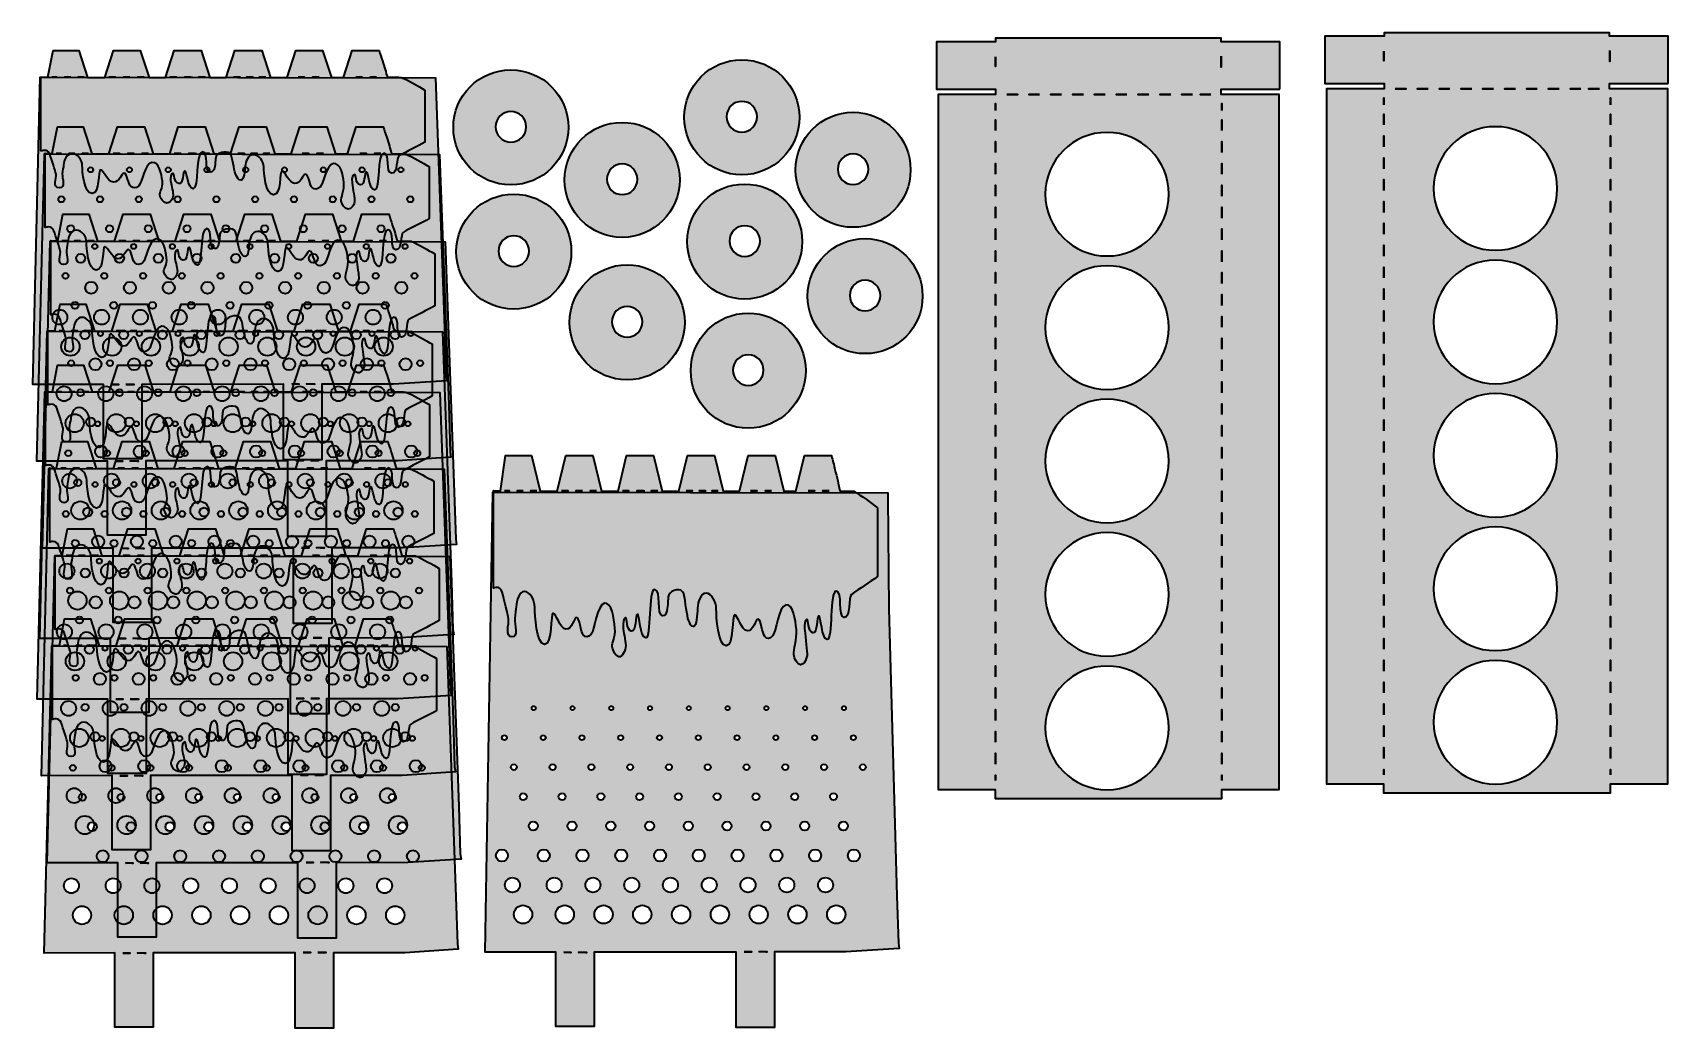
# Model space of a CAD drawing. Header units: inches. Extents: x 0.1 to 21.5, y -12.9 to 0.1.
import ezdxf

# ---------------------------------------------------------------- set-up
doc = ezdxf.new("R2010")
doc.units = ezdxf.units.IN
doc.header["$MEASUREMENT"] = 0
doc.layers.add('Layer 1', color=7, linetype='Continuous')

# ---------------------------------------------------------------- blocks, each defined once
blk = doc.blocks.new('block 2')
at = {"layer": 'Layer 1', "color": 177, "lineweight": 35, "true_color": 0x2e3092}
for points in [[(6.368, -0.376), (5.954, -0.376), (5.618, -0.712), (5.618, -1.126), (5.618, -1.54), (5.954, -1.876), (6.368, -1.876), (6.782, -1.876), (7.118, -1.54), (7.118, -1.126), (7.118, -0.712), (6.782, -0.376), (6.368, -0.376)], [(6.368, -1.319), (6.257, -1.319), (6.168, -1.229), (6.168, -1.119), (6.168, -1.008), (6.257, -0.919), (6.368, -0.919), (6.478, -0.919), (6.568, -1.008), (6.568, -1.119), (6.568, -1.229), (6.478, -1.319), (6.368, -1.319)]]:
    blk.add_open_spline(points, degree=3, knots=[0, 0, 0, 0, 1, 1, 1, 2, 2, 2, 3, 3, 3, 4, 4, 4, 4], dxfattribs=at)
blk = doc.blocks.new('block 3')
at = {"layer": 'Layer 1', "color": 177, "lineweight": 35, "true_color": 0x2e3092}
for points in [[(6.406, -1.996), (5.992, -1.996), (5.656, -2.332), (5.656, -2.746), (5.656, -3.161), (5.992, -3.496), (6.406, -3.496), (6.82, -3.496), (7.156, -3.161), (7.156, -2.746), (7.156, -2.332), (6.82, -1.996), (6.406, -1.996)], [(6.406, -2.939), (6.296, -2.939), (6.206, -2.85), (6.206, -2.739), (6.206, -2.629), (6.296, -2.539), (6.406, -2.539), (6.517, -2.539), (6.606, -2.629), (6.606, -2.739), (6.606, -2.85), (6.517, -2.939), (6.406, -2.939)]]:
    blk.add_open_spline(points, degree=3, knots=[0, 0, 0, 0, 1, 1, 1, 2, 2, 2, 3, 3, 3, 4, 4, 4, 4], dxfattribs=at)
blk = doc.blocks.new('block 4')
at = {"layer": 'Layer 1', "color": 177, "lineweight": 35, "true_color": 0x2e3092}
for points in [[(7.819, -1.061), (7.405, -1.061), (7.069, -1.396), (7.069, -1.811), (7.069, -2.225), (7.405, -2.561), (7.819, -2.561), (8.233, -2.561), (8.569, -2.225), (8.569, -1.811), (8.569, -1.396), (8.233, -1.061), (7.819, -1.061)], [(7.819, -2.003), (7.708, -2.003), (7.619, -1.914), (7.619, -1.803), (7.619, -1.693), (7.708, -1.603), (7.819, -1.603), (7.929, -1.603), (8.019, -1.693), (8.019, -1.803), (8.019, -1.914), (7.929, -2.003), (7.819, -2.003)]]:
    blk.add_open_spline(points, degree=3, knots=[0, 0, 0, 0, 1, 1, 1, 2, 2, 2, 3, 3, 3, 4, 4, 4, 4], dxfattribs=at)
blk = doc.blocks.new('block 7')
at = {"layer": 'Layer 1', "color": 179, "lineweight": 35, "true_color": 0x231f20}
for points in [[(15.639, -1.169), (15.639, -1.169), (15.639, -1.026), (15.639, -1.026), (15.639, -1.026), (15.639, -1.169), (15.639, -1.169)], [(15.639, -1.454), (15.639, -1.454), (15.639, -1.311), (15.639, -1.311), (15.639, -1.311), (15.639, -1.454), (15.639, -1.454)], [(15.639, -1.738), (15.639, -1.738), (15.639, -1.596), (15.639, -1.596), (15.639, -1.596), (15.639, -1.738), (15.639, -1.738)], [(15.639, -2.023), (15.639, -2.023), (15.639, -1.881), (15.639, -1.881), (15.639, -1.881), (15.639, -2.023), (15.639, -2.023)], [(15.639, -2.308), (15.639, -2.308), (15.639, -2.166), (15.639, -2.166), (15.639, -2.166), (15.639, -2.308), (15.639, -2.308)], [(15.639, -2.593), (15.639, -2.593), (15.639, -2.45), (15.639, -2.45), (15.639, -2.45), (15.639, -2.593), (15.639, -2.593)], [(15.639, -2.878), (15.639, -2.878), (15.639, -2.735), (15.639, -2.735), (15.639, -2.735), (15.639, -2.878), (15.639, -2.878)], [(15.639, -3.162), (15.639, -3.162), (15.639, -3.02), (15.639, -3.02), (15.639, -3.02), (15.639, -3.162), (15.639, -3.162)], [(15.639, -3.447), (15.639, -3.447), (15.639, -3.305), (15.639, -3.305), (15.639, -3.305), (15.639, -3.447), (15.639, -3.447)], [(15.639, -3.732), (15.639, -3.732), (15.639, -3.59), (15.639, -3.59), (15.639, -3.59), (15.639, -3.732), (15.639, -3.732)], [(15.639, -4.017), (15.639, -4.017), (15.639, -3.874), (15.639, -3.874), (15.639, -3.874), (15.639, -4.017), (15.639, -4.017)], [(15.639, -4.302), (15.639, -4.302), (15.639, -4.159), (15.639, -4.159), (15.639, -4.159), (15.639, -4.302), (15.639, -4.302)], [(15.639, -4.586), (15.639, -4.586), (15.639, -4.444), (15.639, -4.444), (15.639, -4.444), (15.639, -4.586), (15.639, -4.586)], [(15.639, -4.871), (15.639, -4.871), (15.639, -4.729), (15.639, -4.729), (15.639, -4.729), (15.639, -4.871), (15.639, -4.871)], [(15.639, -5.156), (15.639, -5.156), (15.639, -5.014), (15.639, -5.014), (15.639, -5.014), (15.639, -5.156), (15.639, -5.156)], [(15.639, -5.441), (15.639, -5.441), (15.639, -5.298), (15.639, -5.298), (15.639, -5.298), (15.639, -5.441), (15.639, -5.441)], [(15.639, -5.726), (15.639, -5.726), (15.639, -5.583), (15.639, -5.583), (15.639, -5.583), (15.639, -5.726), (15.639, -5.726)], [(15.639, -6.01), (15.639, -6.01), (15.639, -5.868), (15.639, -5.868), (15.639, -5.868), (15.639, -6.01), (15.639, -6.01)], [(15.639, -6.295), (15.639, -6.295), (15.639, -6.153), (15.639, -6.153), (15.639, -6.153), (15.639, -6.295), (15.639, -6.295)], [(15.639, -6.58), (15.639, -6.58), (15.639, -6.438), (15.639, -6.438), (15.639, -6.438), (15.639, -6.58), (15.639, -6.58)], [(15.639, -6.865), (15.639, -6.865), (15.639, -6.722), (15.639, -6.722), (15.639, -6.722), (15.639, -6.865), (15.639, -6.865)], [(15.639, -7.15), (15.639, -7.15), (15.639, -7.007), (15.639, -7.007), (15.639, -7.007), (15.639, -7.15), (15.639, -7.15)], [(15.639, -7.434), (15.639, -7.434), (15.639, -7.292), (15.639, -7.292), (15.639, -7.292), (15.639, -7.434), (15.639, -7.434)], [(15.639, -7.719), (15.639, -7.719), (15.639, -7.577), (15.639, -7.577), (15.639, -7.577), (15.639, -7.719), (15.639, -7.719)], [(15.639, -8.004), (15.639, -8.004), (15.639, -7.862), (15.639, -7.862), (15.639, -7.862), (15.639, -8.004), (15.639, -8.004)], [(15.639, -8.289), (15.639, -8.289), (15.639, -8.146), (15.639, -8.146), (15.639, -8.146), (15.639, -8.289), (15.639, -8.289)], [(15.639, -8.574), (15.639, -8.574), (15.639, -8.431), (15.639, -8.431), (15.639, -8.431), (15.639, -8.574), (15.639, -8.574)], [(15.639, -8.858), (15.639, -8.858), (15.639, -8.716), (15.639, -8.716), (15.639, -8.716), (15.639, -8.858), (15.639, -8.858)], [(15.639, -9.143), (15.639, -9.143), (15.639, -9.001), (15.639, -9.001), (15.639, -9.001), (15.639, -9.143), (15.639, -9.143)], [(15.639, -9.428), (15.639, -9.428), (15.639, -9.286), (15.639, -9.286), (15.639, -9.286), (15.639, -9.428), (15.639, -9.428)]]:
    blk.add_open_spline(points, degree=3, knots=[0, 0, 0, 0, 1, 1, 1, 2, 2, 2, 2], dxfattribs=at)
blk = doc.blocks.new('block 6')
at = {"layer": 'Layer 1', "color": 179, "lineweight": 35, "true_color": 0x231f20}
for points in [[(15.639, -0.904), (15.639, -0.904), (15.639, -0.813), (15.639, -0.813), (15.639, -0.813), (15.639, -0.904), (15.639, -0.904)], [(15.639, -9.641), (15.639, -9.641), (15.639, -9.57), (15.639, -9.57), (15.639, -9.57), (15.639, -9.641), (15.639, -9.641)]]:
    blk.add_open_spline(points, degree=3, knots=[0, 0, 0, 0, 1, 1, 1, 2, 2, 2, 2], dxfattribs=at)
at = {"layer": 'Layer 1'}
blk.add_blockref('block 7', (0, 0), dxfattribs=at)
blk = doc.blocks.new('block 5')
at = {"layer": 'Layer 1'}
blk.add_blockref('block 6', (0, 0), dxfattribs=at)
blk = doc.blocks.new('block 10')
at = {"layer": 'Layer 1', "color": 179, "lineweight": 35, "true_color": 0x231f20}
for points in [[(12.685, -1.169), (12.685, -1.169), (12.685, -1.026), (12.685, -1.026), (12.685, -1.026), (12.685, -1.169), (12.685, -1.169)], [(12.685, -1.454), (12.685, -1.454), (12.685, -1.311), (12.685, -1.311), (12.685, -1.311), (12.685, -1.454), (12.685, -1.454)], [(12.685, -1.738), (12.685, -1.738), (12.685, -1.596), (12.685, -1.596), (12.685, -1.596), (12.685, -1.738), (12.685, -1.738)], [(12.685, -2.023), (12.685, -2.023), (12.685, -1.881), (12.685, -1.881), (12.685, -1.881), (12.685, -2.023), (12.685, -2.023)], [(12.685, -2.308), (12.685, -2.308), (12.685, -2.166), (12.685, -2.166), (12.685, -2.166), (12.685, -2.308), (12.685, -2.308)], [(12.685, -2.593), (12.685, -2.593), (12.685, -2.45), (12.685, -2.45), (12.685, -2.45), (12.685, -2.593), (12.685, -2.593)], [(12.685, -2.878), (12.685, -2.878), (12.685, -2.735), (12.685, -2.735), (12.685, -2.735), (12.685, -2.878), (12.685, -2.878)], [(12.685, -3.162), (12.685, -3.162), (12.685, -3.02), (12.685, -3.02), (12.685, -3.02), (12.685, -3.162), (12.685, -3.162)], [(12.685, -3.447), (12.685, -3.447), (12.685, -3.305), (12.685, -3.305), (12.685, -3.305), (12.685, -3.447), (12.685, -3.447)], [(12.685, -3.732), (12.685, -3.732), (12.685, -3.59), (12.685, -3.59), (12.685, -3.59), (12.685, -3.732), (12.685, -3.732)], [(12.685, -4.017), (12.685, -4.017), (12.685, -3.874), (12.685, -3.874), (12.685, -3.874), (12.685, -4.017), (12.685, -4.017)], [(12.685, -4.302), (12.685, -4.302), (12.685, -4.159), (12.685, -4.159), (12.685, -4.159), (12.685, -4.302), (12.685, -4.302)], [(12.685, -4.586), (12.685, -4.586), (12.685, -4.444), (12.685, -4.444), (12.685, -4.444), (12.685, -4.586), (12.685, -4.586)], [(12.685, -4.871), (12.685, -4.871), (12.685, -4.729), (12.685, -4.729), (12.685, -4.729), (12.685, -4.871), (12.685, -4.871)], [(12.685, -5.156), (12.685, -5.156), (12.685, -5.014), (12.685, -5.014), (12.685, -5.014), (12.685, -5.156), (12.685, -5.156)], [(12.685, -5.441), (12.685, -5.441), (12.685, -5.298), (12.685, -5.298), (12.685, -5.298), (12.685, -5.441), (12.685, -5.441)], [(12.685, -5.726), (12.685, -5.726), (12.685, -5.583), (12.685, -5.583), (12.685, -5.583), (12.685, -5.726), (12.685, -5.726)], [(12.685, -6.01), (12.685, -6.01), (12.685, -5.868), (12.685, -5.868), (12.685, -5.868), (12.685, -6.01), (12.685, -6.01)], [(12.685, -6.295), (12.685, -6.295), (12.685, -6.153), (12.685, -6.153), (12.685, -6.153), (12.685, -6.295), (12.685, -6.295)], [(12.685, -6.58), (12.685, -6.58), (12.685, -6.438), (12.685, -6.438), (12.685, -6.438), (12.685, -6.58), (12.685, -6.58)], [(12.685, -6.865), (12.685, -6.865), (12.685, -6.722), (12.685, -6.722), (12.685, -6.722), (12.685, -6.865), (12.685, -6.865)], [(12.685, -7.15), (12.685, -7.15), (12.685, -7.007), (12.685, -7.007), (12.685, -7.007), (12.685, -7.15), (12.685, -7.15)], [(12.685, -7.434), (12.685, -7.434), (12.685, -7.292), (12.685, -7.292), (12.685, -7.292), (12.685, -7.434), (12.685, -7.434)], [(12.685, -7.719), (12.685, -7.719), (12.685, -7.577), (12.685, -7.577), (12.685, -7.577), (12.685, -7.719), (12.685, -7.719)], [(12.685, -8.004), (12.685, -8.004), (12.685, -7.862), (12.685, -7.862), (12.685, -7.862), (12.685, -8.004), (12.685, -8.004)], [(12.685, -8.289), (12.685, -8.289), (12.685, -8.146), (12.685, -8.146), (12.685, -8.146), (12.685, -8.289), (12.685, -8.289)], [(12.685, -8.574), (12.685, -8.574), (12.685, -8.431), (12.685, -8.431), (12.685, -8.431), (12.685, -8.574), (12.685, -8.574)], [(12.685, -8.858), (12.685, -8.858), (12.685, -8.716), (12.685, -8.716), (12.685, -8.716), (12.685, -8.858), (12.685, -8.858)], [(12.685, -9.143), (12.685, -9.143), (12.685, -9.001), (12.685, -9.001), (12.685, -9.001), (12.685, -9.143), (12.685, -9.143)], [(12.685, -9.428), (12.685, -9.428), (12.685, -9.286), (12.685, -9.286), (12.685, -9.286), (12.685, -9.428), (12.685, -9.428)]]:
    blk.add_open_spline(points, degree=3, knots=[0, 0, 0, 0, 1, 1, 1, 2, 2, 2, 2], dxfattribs=at)
blk = doc.blocks.new('block 9')
at = {"layer": 'Layer 1', "color": 179, "lineweight": 35, "true_color": 0x231f20}
for points in [[(12.685, -0.904), (12.685, -0.904), (12.685, -0.813), (12.685, -0.813), (12.685, -0.813), (12.685, -0.904), (12.685, -0.904)], [(12.685, -9.641), (12.685, -9.641), (12.685, -9.57), (12.685, -9.57), (12.685, -9.57), (12.685, -9.641), (12.685, -9.641)]]:
    blk.add_open_spline(points, degree=3, knots=[0, 0, 0, 0, 1, 1, 1, 2, 2, 2, 2], dxfattribs=at)
at = {"layer": 'Layer 1'}
blk.add_blockref('block 10', (0, 0), dxfattribs=at)
blk = doc.blocks.new('block 8')
at = {"layer": 'Layer 1'}
blk.add_blockref('block 9', (0, 0), dxfattribs=at)
blk = doc.blocks.new('block 13')
at = {"layer": 'Layer 1', "color": 179, "lineweight": 35, "true_color": 0x231f20}
for points in [[(12.835, -0.697), (12.835, -0.697), (12.977, -0.697), (12.977, -0.697), (12.977, -0.697), (12.835, -0.697), (12.835, -0.697)], [(13.262, -0.697), (13.262, -0.697), (13.12, -0.697), (13.12, -0.697), (13.12, -0.697), (13.262, -0.697), (13.262, -0.697)], [(13.547, -0.697), (13.547, -0.697), (13.405, -0.697), (13.405, -0.697), (13.405, -0.697), (13.547, -0.697), (13.547, -0.697)], [(13.832, -0.697), (13.832, -0.697), (13.689, -0.697), (13.689, -0.697), (13.689, -0.697), (13.832, -0.697), (13.832, -0.697)], [(14.117, -0.697), (14.117, -0.697), (13.974, -0.697), (13.974, -0.697), (13.974, -0.697), (14.117, -0.697), (14.117, -0.697)], [(14.401, -0.697), (14.401, -0.697), (14.259, -0.697), (14.259, -0.697), (14.259, -0.697), (14.401, -0.697), (14.401, -0.697)], [(14.686, -0.697), (14.686, -0.697), (14.544, -0.697), (14.544, -0.697), (14.544, -0.697), (14.686, -0.697), (14.686, -0.697)], [(14.971, -0.697), (14.971, -0.697), (14.828, -0.697), (14.828, -0.697), (14.828, -0.697), (14.971, -0.697), (14.971, -0.697)], [(15.256, -0.697), (15.256, -0.697), (15.113, -0.697), (15.113, -0.697), (15.113, -0.697), (15.256, -0.697), (15.256, -0.697)], [(15.495, -0.697), (15.495, -0.697), (15.353, -0.697), (15.353, -0.697), (15.353, -0.697), (15.495, -0.697), (15.495, -0.697)]]:
    blk.add_open_spline(points, degree=3, knots=[0, 0, 0, 0, 1, 1, 1, 2, 2, 2, 2], dxfattribs=at)
blk = doc.blocks.new('block 12')
at = {"layer": 'Layer 1'}
blk.add_blockref('block 13', (0, 0), dxfattribs=at)
blk = doc.blocks.new('block 11')
at = {"layer": 'Layer 1'}
blk.add_blockref('block 12', (0, 0), dxfattribs=at)
blk = doc.blocks.new('block 16')
at = {"layer": 'Layer 1', "color": 179, "lineweight": 35, "true_color": 0x231f20}
for points in [[(20.703, -1.095), (20.703, -1.095), (20.703, -0.953), (20.703, -0.953), (20.703, -0.953), (20.703, -1.095), (20.703, -1.095)], [(20.703, -1.38), (20.703, -1.38), (20.703, -1.238), (20.703, -1.238), (20.703, -1.238), (20.703, -1.38), (20.703, -1.38)], [(20.703, -1.665), (20.703, -1.665), (20.703, -1.523), (20.703, -1.523), (20.703, -1.523), (20.703, -1.665), (20.703, -1.665)], [(20.703, -1.95), (20.703, -1.95), (20.703, -1.807), (20.703, -1.807), (20.703, -1.807), (20.703, -1.95), (20.703, -1.95)], [(20.703, -2.235), (20.703, -2.235), (20.703, -2.092), (20.703, -2.092), (20.703, -2.092), (20.703, -2.235), (20.703, -2.235)], [(20.703, -2.519), (20.703, -2.519), (20.703, -2.377), (20.703, -2.377), (20.703, -2.377), (20.703, -2.519), (20.703, -2.519)], [(20.703, -2.804), (20.703, -2.804), (20.703, -2.662), (20.703, -2.662), (20.703, -2.662), (20.703, -2.804), (20.703, -2.804)], [(20.703, -3.089), (20.703, -3.089), (20.703, -2.947), (20.703, -2.947), (20.703, -2.947), (20.703, -3.089), (20.703, -3.089)], [(20.703, -3.374), (20.703, -3.374), (20.703, -3.231), (20.703, -3.231), (20.703, -3.231), (20.703, -3.374), (20.703, -3.374)], [(20.703, -3.659), (20.703, -3.659), (20.703, -3.516), (20.703, -3.516), (20.703, -3.516), (20.703, -3.659), (20.703, -3.659)], [(20.703, -3.943), (20.703, -3.943), (20.703, -3.801), (20.703, -3.801), (20.703, -3.801), (20.703, -3.943), (20.703, -3.943)], [(20.703, -4.228), (20.703, -4.228), (20.703, -4.086), (20.703, -4.086), (20.703, -4.086), (20.703, -4.228), (20.703, -4.228)], [(20.703, -4.513), (20.703, -4.513), (20.703, -4.371), (20.703, -4.371), (20.703, -4.371), (20.703, -4.513), (20.703, -4.513)], [(20.703, -4.798), (20.703, -4.798), (20.703, -4.655), (20.703, -4.655), (20.703, -4.655), (20.703, -4.798), (20.703, -4.798)], [(20.703, -5.083), (20.703, -5.083), (20.703, -4.94), (20.703, -4.94), (20.703, -4.94), (20.703, -5.083), (20.703, -5.083)], [(20.703, -5.367), (20.703, -5.367), (20.703, -5.225), (20.703, -5.225), (20.703, -5.225), (20.703, -5.367), (20.703, -5.367)], [(20.703, -5.652), (20.703, -5.652), (20.703, -5.51), (20.703, -5.51), (20.703, -5.51), (20.703, -5.652), (20.703, -5.652)], [(20.703, -5.937), (20.703, -5.937), (20.703, -5.795), (20.703, -5.795), (20.703, -5.795), (20.703, -5.937), (20.703, -5.937)], [(20.703, -6.222), (20.703, -6.222), (20.703, -6.079), (20.703, -6.079), (20.703, -6.079), (20.703, -6.222), (20.703, -6.222)], [(20.703, -6.507), (20.703, -6.507), (20.703, -6.364), (20.703, -6.364), (20.703, -6.364), (20.703, -6.507), (20.703, -6.507)], [(20.703, -6.791), (20.703, -6.791), (20.703, -6.649), (20.703, -6.649), (20.703, -6.649), (20.703, -6.791), (20.703, -6.791)], [(20.703, -7.076), (20.703, -7.076), (20.703, -6.934), (20.703, -6.934), (20.703, -6.934), (20.703, -7.076), (20.703, -7.076)], [(20.703, -7.361), (20.703, -7.361), (20.703, -7.219), (20.703, -7.219), (20.703, -7.219), (20.703, -7.361), (20.703, -7.361)], [(20.703, -7.646), (20.703, -7.646), (20.703, -7.503), (20.703, -7.503), (20.703, -7.503), (20.703, -7.646), (20.703, -7.646)], [(20.703, -7.931), (20.703, -7.931), (20.703, -7.788), (20.703, -7.788), (20.703, -7.788), (20.703, -7.931), (20.703, -7.931)], [(20.703, -8.215), (20.703, -8.215), (20.703, -8.073), (20.703, -8.073), (20.703, -8.073), (20.703, -8.215), (20.703, -8.215)], [(20.703, -8.5), (20.703, -8.5), (20.703, -8.358), (20.703, -8.358), (20.703, -8.358), (20.703, -8.5), (20.703, -8.5)], [(20.703, -8.785), (20.703, -8.785), (20.703, -8.643), (20.703, -8.643), (20.703, -8.643), (20.703, -8.785), (20.703, -8.785)], [(20.703, -9.07), (20.703, -9.07), (20.703, -8.927), (20.703, -8.927), (20.703, -8.927), (20.703, -9.07), (20.703, -9.07)], [(20.703, -9.355), (20.703, -9.355), (20.703, -9.212), (20.703, -9.212), (20.703, -9.212), (20.703, -9.355), (20.703, -9.355)]]:
    blk.add_open_spline(points, degree=3, knots=[0, 0, 0, 0, 1, 1, 1, 2, 2, 2, 2], dxfattribs=at)
blk = doc.blocks.new('block 15')
at = {"layer": 'Layer 1', "color": 179, "lineweight": 35, "true_color": 0x231f20}
for points in [[(20.703, -0.831), (20.703, -0.831), (20.703, -0.74), (20.703, -0.74), (20.703, -0.74), (20.703, -0.831), (20.703, -0.831)], [(20.703, -9.568), (20.703, -9.568), (20.703, -9.497), (20.703, -9.497), (20.703, -9.497), (20.703, -9.568), (20.703, -9.568)]]:
    blk.add_open_spline(points, degree=3, knots=[0, 0, 0, 0, 1, 1, 1, 2, 2, 2, 2], dxfattribs=at)
at = {"layer": 'Layer 1'}
blk.add_blockref('block 16', (0, 0), dxfattribs=at)
blk = doc.blocks.new('block 14')
at = {"layer": 'Layer 1'}
blk.add_blockref('block 15', (0, 0), dxfattribs=at)
blk = doc.blocks.new('block 19')
at = {"layer": 'Layer 1', "color": 179, "lineweight": 35, "true_color": 0x231f20}
for points in [[(17.749, -1.095), (17.749, -1.095), (17.749, -0.953), (17.749, -0.953), (17.749, -0.953), (17.749, -1.095), (17.749, -1.095)], [(17.749, -1.38), (17.749, -1.38), (17.749, -1.238), (17.749, -1.238), (17.749, -1.238), (17.749, -1.38), (17.749, -1.38)], [(17.749, -1.665), (17.749, -1.665), (17.749, -1.523), (17.749, -1.523), (17.749, -1.523), (17.749, -1.665), (17.749, -1.665)], [(17.749, -1.95), (17.749, -1.95), (17.749, -1.807), (17.749, -1.807), (17.749, -1.807), (17.749, -1.95), (17.749, -1.95)], [(17.749, -2.235), (17.749, -2.235), (17.749, -2.092), (17.749, -2.092), (17.749, -2.092), (17.749, -2.235), (17.749, -2.235)], [(17.749, -2.519), (17.749, -2.519), (17.749, -2.377), (17.749, -2.377), (17.749, -2.377), (17.749, -2.519), (17.749, -2.519)], [(17.749, -2.804), (17.749, -2.804), (17.749, -2.662), (17.749, -2.662), (17.749, -2.662), (17.749, -2.804), (17.749, -2.804)], [(17.749, -3.089), (17.749, -3.089), (17.749, -2.947), (17.749, -2.947), (17.749, -2.947), (17.749, -3.089), (17.749, -3.089)], [(17.749, -3.374), (17.749, -3.374), (17.749, -3.231), (17.749, -3.231), (17.749, -3.231), (17.749, -3.374), (17.749, -3.374)], [(17.749, -3.659), (17.749, -3.659), (17.749, -3.516), (17.749, -3.516), (17.749, -3.516), (17.749, -3.659), (17.749, -3.659)], [(17.749, -3.943), (17.749, -3.943), (17.749, -3.801), (17.749, -3.801), (17.749, -3.801), (17.749, -3.943), (17.749, -3.943)], [(17.749, -4.228), (17.749, -4.228), (17.749, -4.086), (17.749, -4.086), (17.749, -4.086), (17.749, -4.228), (17.749, -4.228)], [(17.749, -4.513), (17.749, -4.513), (17.749, -4.371), (17.749, -4.371), (17.749, -4.371), (17.749, -4.513), (17.749, -4.513)], [(17.749, -4.798), (17.749, -4.798), (17.749, -4.655), (17.749, -4.655), (17.749, -4.655), (17.749, -4.798), (17.749, -4.798)], [(17.749, -5.083), (17.749, -5.083), (17.749, -4.94), (17.749, -4.94), (17.749, -4.94), (17.749, -5.083), (17.749, -5.083)], [(17.749, -5.367), (17.749, -5.367), (17.749, -5.225), (17.749, -5.225), (17.749, -5.225), (17.749, -5.367), (17.749, -5.367)], [(17.749, -5.652), (17.749, -5.652), (17.749, -5.51), (17.749, -5.51), (17.749, -5.51), (17.749, -5.652), (17.749, -5.652)], [(17.749, -5.937), (17.749, -5.937), (17.749, -5.795), (17.749, -5.795), (17.749, -5.795), (17.749, -5.937), (17.749, -5.937)], [(17.749, -6.222), (17.749, -6.222), (17.749, -6.079), (17.749, -6.079), (17.749, -6.079), (17.749, -6.222), (17.749, -6.222)], [(17.749, -6.507), (17.749, -6.507), (17.749, -6.364), (17.749, -6.364), (17.749, -6.364), (17.749, -6.507), (17.749, -6.507)], [(17.749, -6.791), (17.749, -6.791), (17.749, -6.649), (17.749, -6.649), (17.749, -6.649), (17.749, -6.791), (17.749, -6.791)], [(17.749, -7.076), (17.749, -7.076), (17.749, -6.934), (17.749, -6.934), (17.749, -6.934), (17.749, -7.076), (17.749, -7.076)], [(17.749, -7.361), (17.749, -7.361), (17.749, -7.219), (17.749, -7.219), (17.749, -7.219), (17.749, -7.361), (17.749, -7.361)], [(17.749, -7.646), (17.749, -7.646), (17.749, -7.503), (17.749, -7.503), (17.749, -7.503), (17.749, -7.646), (17.749, -7.646)], [(17.749, -7.931), (17.749, -7.931), (17.749, -7.788), (17.749, -7.788), (17.749, -7.788), (17.749, -7.931), (17.749, -7.931)], [(17.749, -8.215), (17.749, -8.215), (17.749, -8.073), (17.749, -8.073), (17.749, -8.073), (17.749, -8.215), (17.749, -8.215)], [(17.749, -8.5), (17.749, -8.5), (17.749, -8.358), (17.749, -8.358), (17.749, -8.358), (17.749, -8.5), (17.749, -8.5)], [(17.749, -8.785), (17.749, -8.785), (17.749, -8.643), (17.749, -8.643), (17.749, -8.643), (17.749, -8.785), (17.749, -8.785)], [(17.749, -9.07), (17.749, -9.07), (17.749, -8.927), (17.749, -8.927), (17.749, -8.927), (17.749, -9.07), (17.749, -9.07)], [(17.749, -9.355), (17.749, -9.355), (17.749, -9.212), (17.749, -9.212), (17.749, -9.212), (17.749, -9.355), (17.749, -9.355)]]:
    blk.add_open_spline(points, degree=3, knots=[0, 0, 0, 0, 1, 1, 1, 2, 2, 2, 2], dxfattribs=at)
blk = doc.blocks.new('block 18')
at = {"layer": 'Layer 1', "color": 179, "lineweight": 35, "true_color": 0x231f20}
for points in [[(17.749, -0.831), (17.749, -0.831), (17.749, -0.74), (17.749, -0.74), (17.749, -0.74), (17.749, -0.831), (17.749, -0.831)], [(17.749, -9.568), (17.749, -9.568), (17.749, -9.497), (17.749, -9.497), (17.749, -9.497), (17.749, -9.568), (17.749, -9.568)]]:
    blk.add_open_spline(points, degree=3, knots=[0, 0, 0, 0, 1, 1, 1, 2, 2, 2, 2], dxfattribs=at)
at = {"layer": 'Layer 1'}
blk.add_blockref('block 19', (0, 0), dxfattribs=at)
blk = doc.blocks.new('block 17')
at = {"layer": 'Layer 1'}
blk.add_blockref('block 18', (0, 0), dxfattribs=at)
blk = doc.blocks.new('block 22')
at = {"layer": 'Layer 1', "color": 179, "lineweight": 35, "true_color": 0x231f20}
for points in [[(17.899, -0.623), (17.899, -0.623), (18.042, -0.623), (18.042, -0.623), (18.042, -0.623), (17.899, -0.623), (17.899, -0.623)], [(18.326, -0.623), (18.326, -0.623), (18.184, -0.623), (18.184, -0.623), (18.184, -0.623), (18.326, -0.623), (18.326, -0.623)], [(18.611, -0.623), (18.611, -0.623), (18.469, -0.623), (18.469, -0.623), (18.469, -0.623), (18.611, -0.623), (18.611, -0.623)], [(18.896, -0.623), (18.896, -0.623), (18.754, -0.623), (18.754, -0.623), (18.754, -0.623), (18.896, -0.623), (18.896, -0.623)], [(19.181, -0.623), (19.181, -0.623), (19.038, -0.623), (19.038, -0.623), (19.038, -0.623), (19.181, -0.623), (19.181, -0.623)], [(19.466, -0.623), (19.466, -0.623), (19.323, -0.623), (19.323, -0.623), (19.323, -0.623), (19.466, -0.623), (19.466, -0.623)], [(19.75, -0.623), (19.75, -0.623), (19.608, -0.623), (19.608, -0.623), (19.608, -0.623), (19.75, -0.623), (19.75, -0.623)], [(20.035, -0.623), (20.035, -0.623), (19.893, -0.623), (19.893, -0.623), (19.893, -0.623), (20.035, -0.623), (20.035, -0.623)], [(20.32, -0.623), (20.32, -0.623), (20.178, -0.623), (20.178, -0.623), (20.178, -0.623), (20.32, -0.623), (20.32, -0.623)], [(20.56, -0.623), (20.56, -0.623), (20.417, -0.623), (20.417, -0.623), (20.417, -0.623), (20.56, -0.623), (20.56, -0.623)]]:
    blk.add_open_spline(points, degree=3, knots=[0, 0, 0, 0, 1, 1, 1, 2, 2, 2, 2], dxfattribs=at)
blk = doc.blocks.new('block 21')
at = {"layer": 'Layer 1'}
blk.add_blockref('block 22', (0, 0), dxfattribs=at)
blk = doc.blocks.new('block 20')
at = {"layer": 'Layer 1'}
blk.add_blockref('block 21', (0, 0), dxfattribs=at)
blk = doc.blocks.new('block 23')
at = {"layer": 'Layer 1', "color": 177, "lineweight": 35, "true_color": 0x2e3092}
for points in [[(9.379, -0.245), (8.965, -0.245), (8.629, -0.58), (8.629, -0.995), (8.629, -1.409), (8.965, -1.745), (9.379, -1.745), (9.793, -1.745), (10.129, -1.409), (10.129, -0.995), (10.129, -0.58), (9.793, -0.245), (9.379, -0.245)], [(9.379, -1.187), (9.268, -1.187), (9.179, -1.098), (9.179, -0.987), (9.179, -0.877), (9.268, -0.787), (9.379, -0.787), (9.489, -0.787), (9.579, -0.877), (9.579, -0.987), (9.579, -1.098), (9.489, -1.187), (9.379, -1.187)]]:
    blk.add_open_spline(points, degree=3, knots=[0, 0, 0, 0, 1, 1, 1, 2, 2, 2, 3, 3, 3, 4, 4, 4, 4], dxfattribs=at)
blk = doc.blocks.new('block 24')
at = {"layer": 'Layer 1', "color": 177, "lineweight": 35, "true_color": 0x2e3092}
for points in [[(9.417, -1.865), (9.003, -1.865), (8.667, -2.201), (8.667, -2.615), (8.667, -3.029), (9.003, -3.365), (9.417, -3.365), (9.831, -3.365), (10.167, -3.029), (10.167, -2.615), (10.167, -2.201), (9.831, -1.865), (9.417, -1.865)], [(9.417, -2.808), (9.307, -2.808), (9.217, -2.718), (9.217, -2.608), (9.217, -2.497), (9.307, -2.408), (9.417, -2.408), (9.528, -2.408), (9.617, -2.497), (9.617, -2.608), (9.617, -2.718), (9.528, -2.808), (9.417, -2.808)]]:
    blk.add_open_spline(points, degree=3, knots=[0, 0, 0, 0, 1, 1, 1, 2, 2, 2, 3, 3, 3, 4, 4, 4, 4], dxfattribs=at)
blk = doc.blocks.new('block 25')
at = {"layer": 'Layer 1', "color": 177, "lineweight": 35, "true_color": 0x2e3092}
for points in [[(10.83, -0.929), (10.416, -0.929), (10.08, -1.265), (10.08, -1.679), (10.08, -2.094), (10.416, -2.429), (10.83, -2.429), (11.244, -2.429), (11.58, -2.094), (11.58, -1.679), (11.58, -1.265), (11.244, -0.929), (10.83, -0.929)], [(10.83, -1.872), (10.719, -1.872), (10.63, -1.783), (10.63, -1.672), (10.63, -1.562), (10.719, -1.472), (10.83, -1.472), (10.94, -1.472), (11.03, -1.562), (11.03, -1.672), (11.03, -1.783), (10.94, -1.872), (10.83, -1.872)]]:
    blk.add_open_spline(points, degree=3, knots=[0, 0, 0, 0, 1, 1, 1, 2, 2, 2, 3, 3, 3, 4, 4, 4, 4], dxfattribs=at)
blk = doc.blocks.new('block 26')
at = {"layer": 'Layer 1', "color": 177, "lineweight": 35, "true_color": 0x2e3092}
for points in [[(7.884, -2.918), (7.469, -2.918), (7.134, -3.254), (7.134, -3.668), (7.134, -4.083), (7.469, -4.418), (7.884, -4.418), (8.298, -4.418), (8.634, -4.083), (8.634, -3.668), (8.634, -3.254), (8.298, -2.918), (7.884, -2.918)], [(7.884, -3.861), (7.773, -3.861), (7.684, -3.772), (7.684, -3.661), (7.684, -3.551), (7.773, -3.461), (7.884, -3.461), (7.994, -3.461), (8.084, -3.551), (8.084, -3.661), (8.084, -3.772), (7.994, -3.861), (7.884, -3.861)]]:
    blk.add_open_spline(points, degree=3, knots=[0, 0, 0, 0, 1, 1, 1, 2, 2, 2, 3, 3, 3, 4, 4, 4, 4], dxfattribs=at)
blk = doc.blocks.new('block 27')
at = {"layer": 'Layer 1', "color": 177, "lineweight": 35, "true_color": 0x2e3092}
for points in [[(9.463, -3.548), (9.049, -3.548), (8.713, -3.884), (8.713, -4.298), (8.713, -4.712), (9.049, -5.048), (9.463, -5.048), (9.877, -5.048), (10.213, -4.712), (10.213, -4.298), (10.213, -3.884), (9.877, -3.548), (9.463, -3.548)], [(9.463, -4.491), (9.353, -4.491), (9.263, -4.401), (9.263, -4.291), (9.263, -4.181), (9.353, -4.091), (9.463, -4.091), (9.574, -4.091), (9.663, -4.181), (9.663, -4.291), (9.663, -4.401), (9.574, -4.491), (9.463, -4.491)]]:
    blk.add_open_spline(points, degree=3, knots=[0, 0, 0, 0, 1, 1, 1, 2, 2, 2, 3, 3, 3, 4, 4, 4, 4], dxfattribs=at)
blk = doc.blocks.new('block 28')
at = {"layer": 'Layer 1', "color": 177, "lineweight": 35, "true_color": 0x2e3092}
for points in [[(10.986, -2.576), (10.572, -2.576), (10.236, -2.912), (10.236, -3.326), (10.236, -3.74), (10.572, -4.076), (10.986, -4.076), (11.4, -4.076), (11.736, -3.74), (11.736, -3.326), (11.736, -2.912), (11.4, -2.576), (10.986, -2.576)], [(10.986, -3.519), (10.876, -3.519), (10.786, -3.429), (10.786, -3.319), (10.786, -3.208), (10.876, -3.119), (10.986, -3.119), (11.097, -3.119), (11.186, -3.208), (11.186, -3.319), (11.186, -3.429), (11.097, -3.519), (10.986, -3.519)]]:
    blk.add_open_spline(points, degree=3, knots=[0, 0, 0, 0, 1, 1, 1, 2, 2, 2, 3, 3, 3, 4, 4, 4, 4], dxfattribs=at)

msp = doc.modelspace()

# ---------------------------------------------------------------- hatches: boundary and pattern name
at = {"layer": 'Layer 1', "true_color": 0x2e3092}
h = msp.add_hatch(color=177, dxfattribs=at)
h.dxf.hatch_style = 2
edge = h.paths.add_edge_path()
edge.add_spline(control_points=[(15.639, -0.904), (15.639, -0.904), (15.639, -0.813), (15.639, -0.813), (15.639, -0.813), (15.639, -0.904), (15.639, -0.904)], knot_values=[0, 0, 0, 0, 1, 1, 1, 2, 2, 2, 2], degree=3, periodic=1)
edge = h.paths.add_edge_path()
edge.add_spline(control_points=[(15.639, -9.428), (15.639, -9.428), (15.639, -9.286), (15.639, -9.286), (15.639, -9.286), (15.639, -9.428), (15.639, -9.428)], knot_values=[0, 0, 0, 0, 1, 1, 1, 2, 2, 2, 2], degree=3, periodic=1)
edge = h.paths.add_edge_path()
edge.add_spline(control_points=[(15.639, -9.143), (15.639, -9.143), (15.639, -9.001), (15.639, -9.001), (15.639, -9.001), (15.639, -9.143), (15.639, -9.143)], knot_values=[0, 0, 0, 0, 1, 1, 1, 2, 2, 2, 2], degree=3, periodic=1)
edge = h.paths.add_edge_path()
edge.add_spline(control_points=[(15.639, -8.858), (15.639, -8.858), (15.639, -8.716), (15.639, -8.716), (15.639, -8.716), (15.639, -8.858), (15.639, -8.858)], knot_values=[0, 0, 0, 0, 1, 1, 1, 2, 2, 2, 2], degree=3, periodic=1)
edge = h.paths.add_edge_path()
edge.add_spline(control_points=[(15.639, -8.574), (15.639, -8.574), (15.639, -8.431), (15.639, -8.431), (15.639, -8.431), (15.639, -8.574), (15.639, -8.574)], knot_values=[0, 0, 0, 0, 1, 1, 1, 2, 2, 2, 2], degree=3, periodic=1)
edge = h.paths.add_edge_path()
edge.add_spline(control_points=[(15.639, -8.289), (15.639, -8.289), (15.639, -8.146), (15.639, -8.146), (15.639, -8.146), (15.639, -8.289), (15.639, -8.289)], knot_values=[0, 0, 0, 0, 1, 1, 1, 2, 2, 2, 2], degree=3, periodic=1)
edge = h.paths.add_edge_path()
edge.add_spline(control_points=[(15.639, -8.004), (15.639, -8.004), (15.639, -7.862), (15.639, -7.862), (15.639, -7.862), (15.639, -8.004), (15.639, -8.004)], knot_values=[0, 0, 0, 0, 1, 1, 1, 2, 2, 2, 2], degree=3, periodic=1)
edge = h.paths.add_edge_path()
edge.add_spline(control_points=[(15.639, -7.719), (15.639, -7.719), (15.639, -7.577), (15.639, -7.577), (15.639, -7.577), (15.639, -7.719), (15.639, -7.719)], knot_values=[0, 0, 0, 0, 1, 1, 1, 2, 2, 2, 2], degree=3, periodic=1)
edge = h.paths.add_edge_path()
edge.add_spline(control_points=[(15.639, -7.434), (15.639, -7.434), (15.639, -7.292), (15.639, -7.292), (15.639, -7.292), (15.639, -7.434), (15.639, -7.434)], knot_values=[0, 0, 0, 0, 1, 1, 1, 2, 2, 2, 2], degree=3, periodic=1)
edge = h.paths.add_edge_path()
edge.add_spline(control_points=[(15.639, -7.15), (15.639, -7.15), (15.639, -7.007), (15.639, -7.007), (15.639, -7.007), (15.639, -7.15), (15.639, -7.15)], knot_values=[0, 0, 0, 0, 1, 1, 1, 2, 2, 2, 2], degree=3, periodic=1)
edge = h.paths.add_edge_path()
edge.add_spline(control_points=[(15.639, -6.865), (15.639, -6.865), (15.639, -6.722), (15.639, -6.722), (15.639, -6.722), (15.639, -6.865), (15.639, -6.865)], knot_values=[0, 0, 0, 0, 1, 1, 1, 2, 2, 2, 2], degree=3, periodic=1)
edge = h.paths.add_edge_path()
edge.add_spline(control_points=[(15.639, -6.58), (15.639, -6.58), (15.639, -6.438), (15.639, -6.438), (15.639, -6.438), (15.639, -6.58), (15.639, -6.58)], knot_values=[0, 0, 0, 0, 1, 1, 1, 2, 2, 2, 2], degree=3, periodic=1)
edge = h.paths.add_edge_path()
edge.add_spline(control_points=[(15.639, -6.295), (15.639, -6.295), (15.639, -6.153), (15.639, -6.153), (15.639, -6.153), (15.639, -6.295), (15.639, -6.295)], knot_values=[0, 0, 0, 0, 1, 1, 1, 2, 2, 2, 2], degree=3, periodic=1)
edge = h.paths.add_edge_path()
edge.add_spline(control_points=[(15.639, -6.01), (15.639, -6.01), (15.639, -5.868), (15.639, -5.868), (15.639, -5.868), (15.639, -6.01), (15.639, -6.01)], knot_values=[0, 0, 0, 0, 1, 1, 1, 2, 2, 2, 2], degree=3, periodic=1)
edge = h.paths.add_edge_path()
edge.add_spline(control_points=[(15.639, -5.726), (15.639, -5.726), (15.639, -5.583), (15.639, -5.583), (15.639, -5.583), (15.639, -5.726), (15.639, -5.726)], knot_values=[0, 0, 0, 0, 1, 1, 1, 2, 2, 2, 2], degree=3, periodic=1)
edge = h.paths.add_edge_path()
edge.add_spline(control_points=[(15.639, -5.441), (15.639, -5.441), (15.639, -5.298), (15.639, -5.298), (15.639, -5.298), (15.639, -5.441), (15.639, -5.441)], knot_values=[0, 0, 0, 0, 1, 1, 1, 2, 2, 2, 2], degree=3, periodic=1)
edge = h.paths.add_edge_path()
edge.add_spline(control_points=[(15.639, -5.156), (15.639, -5.156), (15.639, -5.014), (15.639, -5.014), (15.639, -5.014), (15.639, -5.156), (15.639, -5.156)], knot_values=[0, 0, 0, 0, 1, 1, 1, 2, 2, 2, 2], degree=3, periodic=1)
edge = h.paths.add_edge_path()
edge.add_spline(control_points=[(15.639, -4.871), (15.639, -4.871), (15.639, -4.729), (15.639, -4.729), (15.639, -4.729), (15.639, -4.871), (15.639, -4.871)], knot_values=[0, 0, 0, 0, 1, 1, 1, 2, 2, 2, 2], degree=3, periodic=1)
edge = h.paths.add_edge_path()
edge.add_spline(control_points=[(15.639, -4.586), (15.639, -4.586), (15.639, -4.444), (15.639, -4.444), (15.639, -4.444), (15.639, -4.586), (15.639, -4.586)], knot_values=[0, 0, 0, 0, 1, 1, 1, 2, 2, 2, 2], degree=3, periodic=1)
edge = h.paths.add_edge_path()
edge.add_spline(control_points=[(15.639, -4.302), (15.639, -4.302), (15.639, -4.159), (15.639, -4.159), (15.639, -4.159), (15.639, -4.302), (15.639, -4.302)], knot_values=[0, 0, 0, 0, 1, 1, 1, 2, 2, 2, 2], degree=3, periodic=1)
edge = h.paths.add_edge_path()
edge.add_spline(control_points=[(15.639, -4.017), (15.639, -4.017), (15.639, -3.874), (15.639, -3.874), (15.639, -3.874), (15.639, -4.017), (15.639, -4.017)], knot_values=[0, 0, 0, 0, 1, 1, 1, 2, 2, 2, 2], degree=3, periodic=1)
edge = h.paths.add_edge_path()
edge.add_spline(control_points=[(15.639, -3.732), (15.639, -3.732), (15.639, -3.59), (15.639, -3.59), (15.639, -3.59), (15.639, -3.732), (15.639, -3.732)], knot_values=[0, 0, 0, 0, 1, 1, 1, 2, 2, 2, 2], degree=3, periodic=1)
edge = h.paths.add_edge_path()
edge.add_spline(control_points=[(15.639, -3.447), (15.639, -3.447), (15.639, -3.305), (15.639, -3.305), (15.639, -3.305), (15.639, -3.447), (15.639, -3.447)], knot_values=[0, 0, 0, 0, 1, 1, 1, 2, 2, 2, 2], degree=3, periodic=1)
edge = h.paths.add_edge_path()
edge.add_spline(control_points=[(15.639, -3.162), (15.639, -3.162), (15.639, -3.02), (15.639, -3.02), (15.639, -3.02), (15.639, -3.162), (15.639, -3.162)], knot_values=[0, 0, 0, 0, 1, 1, 1, 2, 2, 2, 2], degree=3, periodic=1)
edge = h.paths.add_edge_path()
edge.add_spline(control_points=[(15.639, -2.878), (15.639, -2.878), (15.639, -2.735), (15.639, -2.735), (15.639, -2.735), (15.639, -2.878), (15.639, -2.878)], knot_values=[0, 0, 0, 0, 1, 1, 1, 2, 2, 2, 2], degree=3, periodic=1)
edge = h.paths.add_edge_path()
edge.add_spline(control_points=[(15.639, -2.593), (15.639, -2.593), (15.639, -2.45), (15.639, -2.45), (15.639, -2.45), (15.639, -2.593), (15.639, -2.593)], knot_values=[0, 0, 0, 0, 1, 1, 1, 2, 2, 2, 2], degree=3, periodic=1)
edge = h.paths.add_edge_path()
edge.add_spline(control_points=[(15.639, -2.308), (15.639, -2.308), (15.639, -2.166), (15.639, -2.166), (15.639, -2.166), (15.639, -2.308), (15.639, -2.308)], knot_values=[0, 0, 0, 0, 1, 1, 1, 2, 2, 2, 2], degree=3, periodic=1)
edge = h.paths.add_edge_path()
edge.add_spline(control_points=[(15.639, -2.023), (15.639, -2.023), (15.639, -1.881), (15.639, -1.881), (15.639, -1.881), (15.639, -2.023), (15.639, -2.023)], knot_values=[0, 0, 0, 0, 1, 1, 1, 2, 2, 2, 2], degree=3, periodic=1)
edge = h.paths.add_edge_path()
edge.add_spline(control_points=[(15.639, -1.738), (15.639, -1.738), (15.639, -1.596), (15.639, -1.596), (15.639, -1.596), (15.639, -1.738), (15.639, -1.738)], knot_values=[0, 0, 0, 0, 1, 1, 1, 2, 2, 2, 2], degree=3, periodic=1)
edge = h.paths.add_edge_path()
edge.add_spline(control_points=[(15.639, -1.454), (15.639, -1.454), (15.639, -1.311), (15.639, -1.311), (15.639, -1.311), (15.639, -1.454), (15.639, -1.454)], knot_values=[0, 0, 0, 0, 1, 1, 1, 2, 2, 2, 2], degree=3, periodic=1)
edge = h.paths.add_edge_path()
edge.add_spline(control_points=[(15.639, -1.169), (15.639, -1.169), (15.639, -1.026), (15.639, -1.026), (15.639, -1.026), (15.639, -1.169), (15.639, -1.169)], knot_values=[0, 0, 0, 0, 1, 1, 1, 2, 2, 2, 2], degree=3, periodic=1)
edge = h.paths.add_edge_path()
edge.add_spline(control_points=[(15.639, -9.641), (15.639, -9.641), (15.639, -9.57), (15.639, -9.57), (15.639, -9.57), (15.639, -9.641), (15.639, -9.641)], knot_values=[0, 0, 0, 0, 1, 1, 1, 2, 2, 2, 2], degree=3, periodic=1)
edge = h.paths.add_edge_path()
edge.add_spline(control_points=[(12.685, -0.904), (12.685, -0.904), (12.685, -0.813), (12.685, -0.813), (12.685, -0.813), (12.685, -0.904), (12.685, -0.904)], knot_values=[0, 0, 0, 0, 1, 1, 1, 2, 2, 2, 2], degree=3, periodic=1)
edge = h.paths.add_edge_path()
edge.add_spline(control_points=[(12.685, -9.428), (12.685, -9.428), (12.685, -9.286), (12.685, -9.286), (12.685, -9.286), (12.685, -9.428), (12.685, -9.428)], knot_values=[0, 0, 0, 0, 1, 1, 1, 2, 2, 2, 2], degree=3, periodic=1)
edge = h.paths.add_edge_path()
edge.add_spline(control_points=[(12.685, -9.143), (12.685, -9.143), (12.685, -9.001), (12.685, -9.001), (12.685, -9.001), (12.685, -9.143), (12.685, -9.143)], knot_values=[0, 0, 0, 0, 1, 1, 1, 2, 2, 2, 2], degree=3, periodic=1)
edge = h.paths.add_edge_path()
edge.add_spline(control_points=[(12.685, -8.858), (12.685, -8.858), (12.685, -8.716), (12.685, -8.716), (12.685, -8.716), (12.685, -8.858), (12.685, -8.858)], knot_values=[0, 0, 0, 0, 1, 1, 1, 2, 2, 2, 2], degree=3, periodic=1)
edge = h.paths.add_edge_path()
edge.add_spline(control_points=[(12.685, -8.574), (12.685, -8.574), (12.685, -8.431), (12.685, -8.431), (12.685, -8.431), (12.685, -8.574), (12.685, -8.574)], knot_values=[0, 0, 0, 0, 1, 1, 1, 2, 2, 2, 2], degree=3, periodic=1)
edge = h.paths.add_edge_path()
edge.add_spline(control_points=[(12.685, -8.289), (12.685, -8.289), (12.685, -8.146), (12.685, -8.146), (12.685, -8.146), (12.685, -8.289), (12.685, -8.289)], knot_values=[0, 0, 0, 0, 1, 1, 1, 2, 2, 2, 2], degree=3, periodic=1)
edge = h.paths.add_edge_path()
edge.add_spline(control_points=[(12.685, -8.004), (12.685, -8.004), (12.685, -7.862), (12.685, -7.862), (12.685, -7.862), (12.685, -8.004), (12.685, -8.004)], knot_values=[0, 0, 0, 0, 1, 1, 1, 2, 2, 2, 2], degree=3, periodic=1)
edge = h.paths.add_edge_path()
edge.add_spline(control_points=[(12.685, -7.719), (12.685, -7.719), (12.685, -7.577), (12.685, -7.577), (12.685, -7.577), (12.685, -7.719), (12.685, -7.719)], knot_values=[0, 0, 0, 0, 1, 1, 1, 2, 2, 2, 2], degree=3, periodic=1)
edge = h.paths.add_edge_path()
edge.add_spline(control_points=[(12.685, -7.434), (12.685, -7.434), (12.685, -7.292), (12.685, -7.292), (12.685, -7.292), (12.685, -7.434), (12.685, -7.434)], knot_values=[0, 0, 0, 0, 1, 1, 1, 2, 2, 2, 2], degree=3, periodic=1)
edge = h.paths.add_edge_path()
edge.add_spline(control_points=[(12.685, -7.15), (12.685, -7.15), (12.685, -7.007), (12.685, -7.007), (12.685, -7.007), (12.685, -7.15), (12.685, -7.15)], knot_values=[0, 0, 0, 0, 1, 1, 1, 2, 2, 2, 2], degree=3, periodic=1)
edge = h.paths.add_edge_path()
edge.add_spline(control_points=[(12.685, -6.865), (12.685, -6.865), (12.685, -6.722), (12.685, -6.722), (12.685, -6.722), (12.685, -6.865), (12.685, -6.865)], knot_values=[0, 0, 0, 0, 1, 1, 1, 2, 2, 2, 2], degree=3, periodic=1)
edge = h.paths.add_edge_path()
edge.add_spline(control_points=[(12.685, -6.58), (12.685, -6.58), (12.685, -6.438), (12.685, -6.438), (12.685, -6.438), (12.685, -6.58), (12.685, -6.58)], knot_values=[0, 0, 0, 0, 1, 1, 1, 2, 2, 2, 2], degree=3, periodic=1)
edge = h.paths.add_edge_path()
edge.add_spline(control_points=[(12.685, -6.295), (12.685, -6.295), (12.685, -6.153), (12.685, -6.153), (12.685, -6.153), (12.685, -6.295), (12.685, -6.295)], knot_values=[0, 0, 0, 0, 1, 1, 1, 2, 2, 2, 2], degree=3, periodic=1)
edge = h.paths.add_edge_path()
edge.add_spline(control_points=[(12.685, -6.01), (12.685, -6.01), (12.685, -5.868), (12.685, -5.868), (12.685, -5.868), (12.685, -6.01), (12.685, -6.01)], knot_values=[0, 0, 0, 0, 1, 1, 1, 2, 2, 2, 2], degree=3, periodic=1)
edge = h.paths.add_edge_path()
edge.add_spline(control_points=[(12.685, -5.726), (12.685, -5.726), (12.685, -5.583), (12.685, -5.583), (12.685, -5.583), (12.685, -5.726), (12.685, -5.726)], knot_values=[0, 0, 0, 0, 1, 1, 1, 2, 2, 2, 2], degree=3, periodic=1)
edge = h.paths.add_edge_path()
edge.add_spline(control_points=[(12.685, -5.441), (12.685, -5.441), (12.685, -5.298), (12.685, -5.298), (12.685, -5.298), (12.685, -5.441), (12.685, -5.441)], knot_values=[0, 0, 0, 0, 1, 1, 1, 2, 2, 2, 2], degree=3, periodic=1)
edge = h.paths.add_edge_path()
edge.add_spline(control_points=[(12.685, -5.156), (12.685, -5.156), (12.685, -5.014), (12.685, -5.014), (12.685, -5.014), (12.685, -5.156), (12.685, -5.156)], knot_values=[0, 0, 0, 0, 1, 1, 1, 2, 2, 2, 2], degree=3, periodic=1)
edge = h.paths.add_edge_path()
edge.add_spline(control_points=[(12.685, -4.871), (12.685, -4.871), (12.685, -4.729), (12.685, -4.729), (12.685, -4.729), (12.685, -4.871), (12.685, -4.871)], knot_values=[0, 0, 0, 0, 1, 1, 1, 2, 2, 2, 2], degree=3, periodic=1)
edge = h.paths.add_edge_path()
edge.add_spline(control_points=[(12.685, -4.586), (12.685, -4.586), (12.685, -4.444), (12.685, -4.444), (12.685, -4.444), (12.685, -4.586), (12.685, -4.586)], knot_values=[0, 0, 0, 0, 1, 1, 1, 2, 2, 2, 2], degree=3, periodic=1)
edge = h.paths.add_edge_path()
edge.add_spline(control_points=[(12.685, -4.302), (12.685, -4.302), (12.685, -4.159), (12.685, -4.159), (12.685, -4.159), (12.685, -4.302), (12.685, -4.302)], knot_values=[0, 0, 0, 0, 1, 1, 1, 2, 2, 2, 2], degree=3, periodic=1)
edge = h.paths.add_edge_path()
edge.add_spline(control_points=[(12.685, -4.017), (12.685, -4.017), (12.685, -3.874), (12.685, -3.874), (12.685, -3.874), (12.685, -4.017), (12.685, -4.017)], knot_values=[0, 0, 0, 0, 1, 1, 1, 2, 2, 2, 2], degree=3, periodic=1)
edge = h.paths.add_edge_path()
edge.add_spline(control_points=[(12.685, -3.732), (12.685, -3.732), (12.685, -3.59), (12.685, -3.59), (12.685, -3.59), (12.685, -3.732), (12.685, -3.732)], knot_values=[0, 0, 0, 0, 1, 1, 1, 2, 2, 2, 2], degree=3, periodic=1)
edge = h.paths.add_edge_path()
edge.add_spline(control_points=[(12.685, -3.447), (12.685, -3.447), (12.685, -3.305), (12.685, -3.305), (12.685, -3.305), (12.685, -3.447), (12.685, -3.447)], knot_values=[0, 0, 0, 0, 1, 1, 1, 2, 2, 2, 2], degree=3, periodic=1)
edge = h.paths.add_edge_path()
edge.add_spline(control_points=[(12.685, -3.162), (12.685, -3.162), (12.685, -3.02), (12.685, -3.02), (12.685, -3.02), (12.685, -3.162), (12.685, -3.162)], knot_values=[0, 0, 0, 0, 1, 1, 1, 2, 2, 2, 2], degree=3, periodic=1)
edge = h.paths.add_edge_path()
edge.add_spline(control_points=[(12.685, -2.878), (12.685, -2.878), (12.685, -2.735), (12.685, -2.735), (12.685, -2.735), (12.685, -2.878), (12.685, -2.878)], knot_values=[0, 0, 0, 0, 1, 1, 1, 2, 2, 2, 2], degree=3, periodic=1)
edge = h.paths.add_edge_path()
edge.add_spline(control_points=[(12.685, -2.593), (12.685, -2.593), (12.685, -2.45), (12.685, -2.45), (12.685, -2.45), (12.685, -2.593), (12.685, -2.593)], knot_values=[0, 0, 0, 0, 1, 1, 1, 2, 2, 2, 2], degree=3, periodic=1)
edge = h.paths.add_edge_path()
edge.add_spline(control_points=[(12.685, -2.308), (12.685, -2.308), (12.685, -2.166), (12.685, -2.166), (12.685, -2.166), (12.685, -2.308), (12.685, -2.308)], knot_values=[0, 0, 0, 0, 1, 1, 1, 2, 2, 2, 2], degree=3, periodic=1)
edge = h.paths.add_edge_path()
edge.add_spline(control_points=[(12.685, -2.023), (12.685, -2.023), (12.685, -1.881), (12.685, -1.881), (12.685, -1.881), (12.685, -2.023), (12.685, -2.023)], knot_values=[0, 0, 0, 0, 1, 1, 1, 2, 2, 2, 2], degree=3, periodic=1)
edge = h.paths.add_edge_path()
edge.add_spline(control_points=[(12.685, -1.738), (12.685, -1.738), (12.685, -1.596), (12.685, -1.596), (12.685, -1.596), (12.685, -1.738), (12.685, -1.738)], knot_values=[0, 0, 0, 0, 1, 1, 1, 2, 2, 2, 2], degree=3, periodic=1)
edge = h.paths.add_edge_path()
edge.add_spline(control_points=[(12.685, -1.454), (12.685, -1.454), (12.685, -1.311), (12.685, -1.311), (12.685, -1.311), (12.685, -1.454), (12.685, -1.454)], knot_values=[0, 0, 0, 0, 1, 1, 1, 2, 2, 2, 2], degree=3, periodic=1)
edge = h.paths.add_edge_path()
edge.add_spline(control_points=[(12.685, -1.169), (12.685, -1.169), (12.685, -1.026), (12.685, -1.026), (12.685, -1.026), (12.685, -1.169), (12.685, -1.169)], knot_values=[0, 0, 0, 0, 1, 1, 1, 2, 2, 2, 2], degree=3, periodic=1)
edge = h.paths.add_edge_path()
edge.add_spline(control_points=[(12.685, -9.641), (12.685, -9.641), (12.685, -9.57), (12.685, -9.57), (12.685, -9.57), (12.685, -9.641), (12.685, -9.641)], knot_values=[0, 0, 0, 0, 1, 1, 1, 2, 2, 2, 2], degree=3, periodic=1)
edge = h.paths.add_edge_path()
edge.add_spline(control_points=[(15.495, -0.697), (15.495, -0.697), (15.353, -0.697), (15.353, -0.697), (15.353, -0.697), (15.495, -0.697), (15.495, -0.697)], knot_values=[0, 0, 0, 0, 1, 1, 1, 2, 2, 2, 2], degree=3, periodic=1)
edge = h.paths.add_edge_path()
edge.add_spline(control_points=[(15.256, -0.697), (15.256, -0.697), (15.113, -0.697), (15.113, -0.697), (15.113, -0.697), (15.256, -0.697), (15.256, -0.697)], knot_values=[0, 0, 0, 0, 1, 1, 1, 2, 2, 2, 2], degree=3, periodic=1)
edge = h.paths.add_edge_path()
edge.add_spline(control_points=[(14.971, -0.697), (14.971, -0.697), (14.828, -0.697), (14.828, -0.697), (14.828, -0.697), (14.971, -0.697), (14.971, -0.697)], knot_values=[0, 0, 0, 0, 1, 1, 1, 2, 2, 2, 2], degree=3, periodic=1)
edge = h.paths.add_edge_path()
edge.add_spline(control_points=[(14.686, -0.697), (14.686, -0.697), (14.544, -0.697), (14.544, -0.697), (14.544, -0.697), (14.686, -0.697), (14.686, -0.697)], knot_values=[0, 0, 0, 0, 1, 1, 1, 2, 2, 2, 2], degree=3, periodic=1)
edge = h.paths.add_edge_path()
edge.add_spline(control_points=[(14.401, -0.697), (14.401, -0.697), (14.259, -0.697), (14.259, -0.697), (14.259, -0.697), (14.401, -0.697), (14.401, -0.697)], knot_values=[0, 0, 0, 0, 1, 1, 1, 2, 2, 2, 2], degree=3, periodic=1)
edge = h.paths.add_edge_path()
edge.add_spline(control_points=[(14.117, -0.697), (14.117, -0.697), (13.974, -0.697), (13.974, -0.697), (13.974, -0.697), (14.117, -0.697), (14.117, -0.697)], knot_values=[0, 0, 0, 0, 1, 1, 1, 2, 2, 2, 2], degree=3, periodic=1)
edge = h.paths.add_edge_path()
edge.add_spline(control_points=[(13.832, -0.697), (13.832, -0.697), (13.689, -0.697), (13.689, -0.697), (13.689, -0.697), (13.832, -0.697), (13.832, -0.697)], knot_values=[0, 0, 0, 0, 1, 1, 1, 2, 2, 2, 2], degree=3, periodic=1)
edge = h.paths.add_edge_path()
edge.add_spline(control_points=[(13.547, -0.697), (13.547, -0.697), (13.405, -0.697), (13.405, -0.697), (13.405, -0.697), (13.547, -0.697), (13.547, -0.697)], knot_values=[0, 0, 0, 0, 1, 1, 1, 2, 2, 2, 2], degree=3, periodic=1)
edge = h.paths.add_edge_path()
edge.add_spline(control_points=[(13.262, -0.697), (13.262, -0.697), (13.12, -0.697), (13.12, -0.697), (13.12, -0.697), (13.262, -0.697), (13.262, -0.697)], knot_values=[0, 0, 0, 0, 1, 1, 1, 2, 2, 2, 2], degree=3, periodic=1)
edge = h.paths.add_edge_path()
edge.add_spline(control_points=[(12.835, -0.697), (12.835, -0.697), (12.977, -0.697), (12.977, -0.697), (12.977, -0.697), (12.835, -0.697), (12.835, -0.697)], knot_values=[0, 0, 0, 0, 1, 1, 1, 2, 2, 2, 2], degree=3, periodic=1)
h.paths.add_polyline_path([(16.394, -0.629), (16.394, -0.011), (15.629, -0.011), (15.629, 0.035), (12.687, 0.035), (12.687, -0.011), (11.917, -0.011), (11.917, -0.629), (12.687, -0.629), (12.687, -0.696), (12.685, -0.696), (12.681, -0.696), (11.938, -0.696), (11.938, -9.758), (12.681, -9.758), (12.681, -9.802), (12.681, -9.875), (15.639, -9.875), (15.639, -9.802), (15.639, -9.758), (16.386, -9.758), (16.386, -0.696), (15.629, -0.696), (15.629, -0.696), (15.629, -0.629)])
edge = h.paths.add_edge_path()
edge.add_spline(control_points=[(14.141, -9.761), (13.696, -9.761), (13.335, -9.4), (13.335, -8.955), (13.335, -8.51), (13.696, -8.149), (14.141, -8.149), (14.586, -8.149), (14.947, -8.51), (14.947, -8.955), (14.947, -9.4), (14.586, -9.761), (14.141, -9.761)], knot_values=[0, 0, 0, 0, 1, 1, 1, 2, 2, 2, 3, 3, 3, 4, 4, 4, 4], degree=3, periodic=1)
edge = h.paths.add_edge_path()
edge.add_spline(control_points=[(14.141, -8.021), (13.696, -8.021), (13.335, -7.66), (13.335, -7.215), (13.335, -6.77), (13.696, -6.409), (14.141, -6.409), (14.586, -6.409), (14.947, -6.77), (14.947, -7.215), (14.947, -7.66), (14.586, -8.021), (14.141, -8.021)], knot_values=[0, 0, 0, 0, 1, 1, 1, 2, 2, 2, 3, 3, 3, 4, 4, 4, 4], degree=3, periodic=1)
edge = h.paths.add_edge_path()
edge.add_spline(control_points=[(14.141, -6.282), (13.696, -6.282), (13.335, -5.921), (13.335, -5.476), (13.335, -5.031), (13.696, -4.67), (14.141, -4.67), (14.586, -4.67), (14.947, -5.031), (14.947, -5.476), (14.947, -5.921), (14.586, -6.282), (14.141, -6.282)], knot_values=[0, 0, 0, 0, 1, 1, 1, 2, 2, 2, 3, 3, 3, 4, 4, 4, 4], degree=3, periodic=1)
edge = h.paths.add_edge_path()
edge.add_spline(control_points=[(14.141, -4.542), (13.696, -4.542), (13.335, -4.181), (13.335, -3.736), (13.335, -3.291), (13.696, -2.93), (14.141, -2.93), (14.586, -2.93), (14.947, -3.291), (14.947, -3.736), (14.947, -4.181), (14.586, -4.542), (14.141, -4.542)], knot_values=[0, 0, 0, 0, 1, 1, 1, 2, 2, 2, 3, 3, 3, 4, 4, 4, 4], degree=3, periodic=1)
edge = h.paths.add_edge_path()
edge.add_spline(control_points=[(14.141, -2.803), (13.696, -2.803), (13.335, -2.442), (13.335, -1.997), (13.335, -1.551), (13.696, -1.191), (14.141, -1.191), (14.586, -1.191), (14.947, -1.551), (14.947, -1.997), (14.947, -2.442), (14.586, -2.803), (14.141, -2.803)], knot_values=[0, 0, 0, 0, 1, 1, 1, 2, 2, 2, 3, 3, 3, 4, 4, 4, 4], degree=3, periodic=1)
edge = h.paths.add_edge_path()
edge.add_spline(control_points=[(12.687, -0.205), (12.687, -0.205), (12.687, -0.333), (12.687, -0.333), (12.687, -0.333), (12.687, -0.205), (12.687, -0.205)], knot_values=[0, 0, 0, 0, 1, 1, 1, 2, 2, 2, 2], degree=3, periodic=1)
edge = h.paths.add_edge_path()
edge.add_spline(control_points=[(15.631, -0.196), (15.631, -0.196), (15.631, -0.342), (15.631, -0.342), (15.631, -0.342), (15.631, -0.196), (15.631, -0.196)], knot_values=[0, 0, 0, 0, 1, 1, 1, 2, 2, 2, 2], degree=3, periodic=1)
h = msp.add_hatch(color=177, dxfattribs=at)
h.dxf.hatch_style = 2
edge = h.paths.add_edge_path()
edge.add_spline(control_points=[(20.703, -0.831), (20.703, -0.831), (20.703, -0.74), (20.703, -0.74), (20.703, -0.74), (20.703, -0.831), (20.703, -0.831)], knot_values=[0, 0, 0, 0, 1, 1, 1, 2, 2, 2, 2], degree=3, periodic=1)
edge = h.paths.add_edge_path()
edge.add_spline(control_points=[(20.703, -9.355), (20.703, -9.355), (20.703, -9.212), (20.703, -9.212), (20.703, -9.212), (20.703, -9.355), (20.703, -9.355)], knot_values=[0, 0, 0, 0, 1, 1, 1, 2, 2, 2, 2], degree=3, periodic=1)
edge = h.paths.add_edge_path()
edge.add_spline(control_points=[(20.703, -9.07), (20.703, -9.07), (20.703, -8.927), (20.703, -8.927), (20.703, -8.927), (20.703, -9.07), (20.703, -9.07)], knot_values=[0, 0, 0, 0, 1, 1, 1, 2, 2, 2, 2], degree=3, periodic=1)
edge = h.paths.add_edge_path()
edge.add_spline(control_points=[(20.703, -8.785), (20.703, -8.785), (20.703, -8.643), (20.703, -8.643), (20.703, -8.643), (20.703, -8.785), (20.703, -8.785)], knot_values=[0, 0, 0, 0, 1, 1, 1, 2, 2, 2, 2], degree=3, periodic=1)
edge = h.paths.add_edge_path()
edge.add_spline(control_points=[(20.703, -8.5), (20.703, -8.5), (20.703, -8.358), (20.703, -8.358), (20.703, -8.358), (20.703, -8.5), (20.703, -8.5)], knot_values=[0, 0, 0, 0, 1, 1, 1, 2, 2, 2, 2], degree=3, periodic=1)
edge = h.paths.add_edge_path()
edge.add_spline(control_points=[(20.703, -8.215), (20.703, -8.215), (20.703, -8.073), (20.703, -8.073), (20.703, -8.073), (20.703, -8.215), (20.703, -8.215)], knot_values=[0, 0, 0, 0, 1, 1, 1, 2, 2, 2, 2], degree=3, periodic=1)
edge = h.paths.add_edge_path()
edge.add_spline(control_points=[(20.703, -7.931), (20.703, -7.931), (20.703, -7.788), (20.703, -7.788), (20.703, -7.788), (20.703, -7.931), (20.703, -7.931)], knot_values=[0, 0, 0, 0, 1, 1, 1, 2, 2, 2, 2], degree=3, periodic=1)
edge = h.paths.add_edge_path()
edge.add_spline(control_points=[(20.703, -7.646), (20.703, -7.646), (20.703, -7.503), (20.703, -7.503), (20.703, -7.503), (20.703, -7.646), (20.703, -7.646)], knot_values=[0, 0, 0, 0, 1, 1, 1, 2, 2, 2, 2], degree=3, periodic=1)
edge = h.paths.add_edge_path()
edge.add_spline(control_points=[(20.703, -7.361), (20.703, -7.361), (20.703, -7.219), (20.703, -7.219), (20.703, -7.219), (20.703, -7.361), (20.703, -7.361)], knot_values=[0, 0, 0, 0, 1, 1, 1, 2, 2, 2, 2], degree=3, periodic=1)
edge = h.paths.add_edge_path()
edge.add_spline(control_points=[(20.703, -7.076), (20.703, -7.076), (20.703, -6.934), (20.703, -6.934), (20.703, -6.934), (20.703, -7.076), (20.703, -7.076)], knot_values=[0, 0, 0, 0, 1, 1, 1, 2, 2, 2, 2], degree=3, periodic=1)
edge = h.paths.add_edge_path()
edge.add_spline(control_points=[(20.703, -6.791), (20.703, -6.791), (20.703, -6.649), (20.703, -6.649), (20.703, -6.649), (20.703, -6.791), (20.703, -6.791)], knot_values=[0, 0, 0, 0, 1, 1, 1, 2, 2, 2, 2], degree=3, periodic=1)
edge = h.paths.add_edge_path()
edge.add_spline(control_points=[(20.703, -6.507), (20.703, -6.507), (20.703, -6.364), (20.703, -6.364), (20.703, -6.364), (20.703, -6.507), (20.703, -6.507)], knot_values=[0, 0, 0, 0, 1, 1, 1, 2, 2, 2, 2], degree=3, periodic=1)
edge = h.paths.add_edge_path()
edge.add_spline(control_points=[(20.703, -6.222), (20.703, -6.222), (20.703, -6.079), (20.703, -6.079), (20.703, -6.079), (20.703, -6.222), (20.703, -6.222)], knot_values=[0, 0, 0, 0, 1, 1, 1, 2, 2, 2, 2], degree=3, periodic=1)
edge = h.paths.add_edge_path()
edge.add_spline(control_points=[(20.703, -5.937), (20.703, -5.937), (20.703, -5.795), (20.703, -5.795), (20.703, -5.795), (20.703, -5.937), (20.703, -5.937)], knot_values=[0, 0, 0, 0, 1, 1, 1, 2, 2, 2, 2], degree=3, periodic=1)
edge = h.paths.add_edge_path()
edge.add_spline(control_points=[(20.703, -5.652), (20.703, -5.652), (20.703, -5.51), (20.703, -5.51), (20.703, -5.51), (20.703, -5.652), (20.703, -5.652)], knot_values=[0, 0, 0, 0, 1, 1, 1, 2, 2, 2, 2], degree=3, periodic=1)
edge = h.paths.add_edge_path()
edge.add_spline(control_points=[(20.703, -5.367), (20.703, -5.367), (20.703, -5.225), (20.703, -5.225), (20.703, -5.225), (20.703, -5.367), (20.703, -5.367)], knot_values=[0, 0, 0, 0, 1, 1, 1, 2, 2, 2, 2], degree=3, periodic=1)
edge = h.paths.add_edge_path()
edge.add_spline(control_points=[(20.703, -5.083), (20.703, -5.083), (20.703, -4.94), (20.703, -4.94), (20.703, -4.94), (20.703, -5.083), (20.703, -5.083)], knot_values=[0, 0, 0, 0, 1, 1, 1, 2, 2, 2, 2], degree=3, periodic=1)
edge = h.paths.add_edge_path()
edge.add_spline(control_points=[(20.703, -4.798), (20.703, -4.798), (20.703, -4.655), (20.703, -4.655), (20.703, -4.655), (20.703, -4.798), (20.703, -4.798)], knot_values=[0, 0, 0, 0, 1, 1, 1, 2, 2, 2, 2], degree=3, periodic=1)
edge = h.paths.add_edge_path()
edge.add_spline(control_points=[(20.703, -4.513), (20.703, -4.513), (20.703, -4.371), (20.703, -4.371), (20.703, -4.371), (20.703, -4.513), (20.703, -4.513)], knot_values=[0, 0, 0, 0, 1, 1, 1, 2, 2, 2, 2], degree=3, periodic=1)
edge = h.paths.add_edge_path()
edge.add_spline(control_points=[(20.703, -4.228), (20.703, -4.228), (20.703, -4.086), (20.703, -4.086), (20.703, -4.086), (20.703, -4.228), (20.703, -4.228)], knot_values=[0, 0, 0, 0, 1, 1, 1, 2, 2, 2, 2], degree=3, periodic=1)
edge = h.paths.add_edge_path()
edge.add_spline(control_points=[(20.703, -3.943), (20.703, -3.943), (20.703, -3.801), (20.703, -3.801), (20.703, -3.801), (20.703, -3.943), (20.703, -3.943)], knot_values=[0, 0, 0, 0, 1, 1, 1, 2, 2, 2, 2], degree=3, periodic=1)
edge = h.paths.add_edge_path()
edge.add_spline(control_points=[(20.703, -3.659), (20.703, -3.659), (20.703, -3.516), (20.703, -3.516), (20.703, -3.516), (20.703, -3.659), (20.703, -3.659)], knot_values=[0, 0, 0, 0, 1, 1, 1, 2, 2, 2, 2], degree=3, periodic=1)
edge = h.paths.add_edge_path()
edge.add_spline(control_points=[(20.703, -3.374), (20.703, -3.374), (20.703, -3.231), (20.703, -3.231), (20.703, -3.231), (20.703, -3.374), (20.703, -3.374)], knot_values=[0, 0, 0, 0, 1, 1, 1, 2, 2, 2, 2], degree=3, periodic=1)
edge = h.paths.add_edge_path()
edge.add_spline(control_points=[(20.703, -3.089), (20.703, -3.089), (20.703, -2.947), (20.703, -2.947), (20.703, -2.947), (20.703, -3.089), (20.703, -3.089)], knot_values=[0, 0, 0, 0, 1, 1, 1, 2, 2, 2, 2], degree=3, periodic=1)
edge = h.paths.add_edge_path()
edge.add_spline(control_points=[(20.703, -2.804), (20.703, -2.804), (20.703, -2.662), (20.703, -2.662), (20.703, -2.662), (20.703, -2.804), (20.703, -2.804)], knot_values=[0, 0, 0, 0, 1, 1, 1, 2, 2, 2, 2], degree=3, periodic=1)
edge = h.paths.add_edge_path()
edge.add_spline(control_points=[(20.703, -2.519), (20.703, -2.519), (20.703, -2.377), (20.703, -2.377), (20.703, -2.377), (20.703, -2.519), (20.703, -2.519)], knot_values=[0, 0, 0, 0, 1, 1, 1, 2, 2, 2, 2], degree=3, periodic=1)
edge = h.paths.add_edge_path()
edge.add_spline(control_points=[(20.703, -2.235), (20.703, -2.235), (20.703, -2.092), (20.703, -2.092), (20.703, -2.092), (20.703, -2.235), (20.703, -2.235)], knot_values=[0, 0, 0, 0, 1, 1, 1, 2, 2, 2, 2], degree=3, periodic=1)
edge = h.paths.add_edge_path()
edge.add_spline(control_points=[(20.703, -1.95), (20.703, -1.95), (20.703, -1.807), (20.703, -1.807), (20.703, -1.807), (20.703, -1.95), (20.703, -1.95)], knot_values=[0, 0, 0, 0, 1, 1, 1, 2, 2, 2, 2], degree=3, periodic=1)
edge = h.paths.add_edge_path()
edge.add_spline(control_points=[(20.703, -1.665), (20.703, -1.665), (20.703, -1.523), (20.703, -1.523), (20.703, -1.523), (20.703, -1.665), (20.703, -1.665)], knot_values=[0, 0, 0, 0, 1, 1, 1, 2, 2, 2, 2], degree=3, periodic=1)
edge = h.paths.add_edge_path()
edge.add_spline(control_points=[(20.703, -1.38), (20.703, -1.38), (20.703, -1.238), (20.703, -1.238), (20.703, -1.238), (20.703, -1.38), (20.703, -1.38)], knot_values=[0, 0, 0, 0, 1, 1, 1, 2, 2, 2, 2], degree=3, periodic=1)
edge = h.paths.add_edge_path()
edge.add_spline(control_points=[(20.703, -1.095), (20.703, -1.095), (20.703, -0.953), (20.703, -0.953), (20.703, -0.953), (20.703, -1.095), (20.703, -1.095)], knot_values=[0, 0, 0, 0, 1, 1, 1, 2, 2, 2, 2], degree=3, periodic=1)
edge = h.paths.add_edge_path()
edge.add_spline(control_points=[(20.703, -9.568), (20.703, -9.568), (20.703, -9.497), (20.703, -9.497), (20.703, -9.497), (20.703, -9.568), (20.703, -9.568)], knot_values=[0, 0, 0, 0, 1, 1, 1, 2, 2, 2, 2], degree=3, periodic=1)
edge = h.paths.add_edge_path()
edge.add_spline(control_points=[(17.749, -0.831), (17.749, -0.831), (17.749, -0.74), (17.749, -0.74), (17.749, -0.74), (17.749, -0.831), (17.749, -0.831)], knot_values=[0, 0, 0, 0, 1, 1, 1, 2, 2, 2, 2], degree=3, periodic=1)
edge = h.paths.add_edge_path()
edge.add_spline(control_points=[(17.749, -9.355), (17.749, -9.355), (17.749, -9.212), (17.749, -9.212), (17.749, -9.212), (17.749, -9.355), (17.749, -9.355)], knot_values=[0, 0, 0, 0, 1, 1, 1, 2, 2, 2, 2], degree=3, periodic=1)
edge = h.paths.add_edge_path()
edge.add_spline(control_points=[(17.749, -9.07), (17.749, -9.07), (17.749, -8.927), (17.749, -8.927), (17.749, -8.927), (17.749, -9.07), (17.749, -9.07)], knot_values=[0, 0, 0, 0, 1, 1, 1, 2, 2, 2, 2], degree=3, periodic=1)
edge = h.paths.add_edge_path()
edge.add_spline(control_points=[(17.749, -8.785), (17.749, -8.785), (17.749, -8.643), (17.749, -8.643), (17.749, -8.643), (17.749, -8.785), (17.749, -8.785)], knot_values=[0, 0, 0, 0, 1, 1, 1, 2, 2, 2, 2], degree=3, periodic=1)
edge = h.paths.add_edge_path()
edge.add_spline(control_points=[(17.749, -8.5), (17.749, -8.5), (17.749, -8.358), (17.749, -8.358), (17.749, -8.358), (17.749, -8.5), (17.749, -8.5)], knot_values=[0, 0, 0, 0, 1, 1, 1, 2, 2, 2, 2], degree=3, periodic=1)
edge = h.paths.add_edge_path()
edge.add_spline(control_points=[(17.749, -8.215), (17.749, -8.215), (17.749, -8.073), (17.749, -8.073), (17.749, -8.073), (17.749, -8.215), (17.749, -8.215)], knot_values=[0, 0, 0, 0, 1, 1, 1, 2, 2, 2, 2], degree=3, periodic=1)
edge = h.paths.add_edge_path()
edge.add_spline(control_points=[(17.749, -7.931), (17.749, -7.931), (17.749, -7.788), (17.749, -7.788), (17.749, -7.788), (17.749, -7.931), (17.749, -7.931)], knot_values=[0, 0, 0, 0, 1, 1, 1, 2, 2, 2, 2], degree=3, periodic=1)
edge = h.paths.add_edge_path()
edge.add_spline(control_points=[(17.749, -7.646), (17.749, -7.646), (17.749, -7.503), (17.749, -7.503), (17.749, -7.503), (17.749, -7.646), (17.749, -7.646)], knot_values=[0, 0, 0, 0, 1, 1, 1, 2, 2, 2, 2], degree=3, periodic=1)
edge = h.paths.add_edge_path()
edge.add_spline(control_points=[(17.749, -7.361), (17.749, -7.361), (17.749, -7.219), (17.749, -7.219), (17.749, -7.219), (17.749, -7.361), (17.749, -7.361)], knot_values=[0, 0, 0, 0, 1, 1, 1, 2, 2, 2, 2], degree=3, periodic=1)
edge = h.paths.add_edge_path()
edge.add_spline(control_points=[(17.749, -7.076), (17.749, -7.076), (17.749, -6.934), (17.749, -6.934), (17.749, -6.934), (17.749, -7.076), (17.749, -7.076)], knot_values=[0, 0, 0, 0, 1, 1, 1, 2, 2, 2, 2], degree=3, periodic=1)
edge = h.paths.add_edge_path()
edge.add_spline(control_points=[(17.749, -6.791), (17.749, -6.791), (17.749, -6.649), (17.749, -6.649), (17.749, -6.649), (17.749, -6.791), (17.749, -6.791)], knot_values=[0, 0, 0, 0, 1, 1, 1, 2, 2, 2, 2], degree=3, periodic=1)
edge = h.paths.add_edge_path()
edge.add_spline(control_points=[(17.749, -6.507), (17.749, -6.507), (17.749, -6.364), (17.749, -6.364), (17.749, -6.364), (17.749, -6.507), (17.749, -6.507)], knot_values=[0, 0, 0, 0, 1, 1, 1, 2, 2, 2, 2], degree=3, periodic=1)
edge = h.paths.add_edge_path()
edge.add_spline(control_points=[(17.749, -6.222), (17.749, -6.222), (17.749, -6.079), (17.749, -6.079), (17.749, -6.079), (17.749, -6.222), (17.749, -6.222)], knot_values=[0, 0, 0, 0, 1, 1, 1, 2, 2, 2, 2], degree=3, periodic=1)
edge = h.paths.add_edge_path()
edge.add_spline(control_points=[(17.749, -5.937), (17.749, -5.937), (17.749, -5.795), (17.749, -5.795), (17.749, -5.795), (17.749, -5.937), (17.749, -5.937)], knot_values=[0, 0, 0, 0, 1, 1, 1, 2, 2, 2, 2], degree=3, periodic=1)
edge = h.paths.add_edge_path()
edge.add_spline(control_points=[(17.749, -5.652), (17.749, -5.652), (17.749, -5.51), (17.749, -5.51), (17.749, -5.51), (17.749, -5.652), (17.749, -5.652)], knot_values=[0, 0, 0, 0, 1, 1, 1, 2, 2, 2, 2], degree=3, periodic=1)
edge = h.paths.add_edge_path()
edge.add_spline(control_points=[(17.749, -5.367), (17.749, -5.367), (17.749, -5.225), (17.749, -5.225), (17.749, -5.225), (17.749, -5.367), (17.749, -5.367)], knot_values=[0, 0, 0, 0, 1, 1, 1, 2, 2, 2, 2], degree=3, periodic=1)
edge = h.paths.add_edge_path()
edge.add_spline(control_points=[(17.749, -5.083), (17.749, -5.083), (17.749, -4.94), (17.749, -4.94), (17.749, -4.94), (17.749, -5.083), (17.749, -5.083)], knot_values=[0, 0, 0, 0, 1, 1, 1, 2, 2, 2, 2], degree=3, periodic=1)
edge = h.paths.add_edge_path()
edge.add_spline(control_points=[(17.749, -4.798), (17.749, -4.798), (17.749, -4.655), (17.749, -4.655), (17.749, -4.655), (17.749, -4.798), (17.749, -4.798)], knot_values=[0, 0, 0, 0, 1, 1, 1, 2, 2, 2, 2], degree=3, periodic=1)
edge = h.paths.add_edge_path()
edge.add_spline(control_points=[(17.749, -4.513), (17.749, -4.513), (17.749, -4.371), (17.749, -4.371), (17.749, -4.371), (17.749, -4.513), (17.749, -4.513)], knot_values=[0, 0, 0, 0, 1, 1, 1, 2, 2, 2, 2], degree=3, periodic=1)
edge = h.paths.add_edge_path()
edge.add_spline(control_points=[(17.749, -4.228), (17.749, -4.228), (17.749, -4.086), (17.749, -4.086), (17.749, -4.086), (17.749, -4.228), (17.749, -4.228)], knot_values=[0, 0, 0, 0, 1, 1, 1, 2, 2, 2, 2], degree=3, periodic=1)
edge = h.paths.add_edge_path()
edge.add_spline(control_points=[(17.749, -3.943), (17.749, -3.943), (17.749, -3.801), (17.749, -3.801), (17.749, -3.801), (17.749, -3.943), (17.749, -3.943)], knot_values=[0, 0, 0, 0, 1, 1, 1, 2, 2, 2, 2], degree=3, periodic=1)
edge = h.paths.add_edge_path()
edge.add_spline(control_points=[(17.749, -3.659), (17.749, -3.659), (17.749, -3.516), (17.749, -3.516), (17.749, -3.516), (17.749, -3.659), (17.749, -3.659)], knot_values=[0, 0, 0, 0, 1, 1, 1, 2, 2, 2, 2], degree=3, periodic=1)
edge = h.paths.add_edge_path()
edge.add_spline(control_points=[(17.749, -3.374), (17.749, -3.374), (17.749, -3.231), (17.749, -3.231), (17.749, -3.231), (17.749, -3.374), (17.749, -3.374)], knot_values=[0, 0, 0, 0, 1, 1, 1, 2, 2, 2, 2], degree=3, periodic=1)
edge = h.paths.add_edge_path()
edge.add_spline(control_points=[(17.749, -3.089), (17.749, -3.089), (17.749, -2.947), (17.749, -2.947), (17.749, -2.947), (17.749, -3.089), (17.749, -3.089)], knot_values=[0, 0, 0, 0, 1, 1, 1, 2, 2, 2, 2], degree=3, periodic=1)
edge = h.paths.add_edge_path()
edge.add_spline(control_points=[(17.749, -2.804), (17.749, -2.804), (17.749, -2.662), (17.749, -2.662), (17.749, -2.662), (17.749, -2.804), (17.749, -2.804)], knot_values=[0, 0, 0, 0, 1, 1, 1, 2, 2, 2, 2], degree=3, periodic=1)
edge = h.paths.add_edge_path()
edge.add_spline(control_points=[(17.749, -2.519), (17.749, -2.519), (17.749, -2.377), (17.749, -2.377), (17.749, -2.377), (17.749, -2.519), (17.749, -2.519)], knot_values=[0, 0, 0, 0, 1, 1, 1, 2, 2, 2, 2], degree=3, periodic=1)
edge = h.paths.add_edge_path()
edge.add_spline(control_points=[(17.749, -2.235), (17.749, -2.235), (17.749, -2.092), (17.749, -2.092), (17.749, -2.092), (17.749, -2.235), (17.749, -2.235)], knot_values=[0, 0, 0, 0, 1, 1, 1, 2, 2, 2, 2], degree=3, periodic=1)
edge = h.paths.add_edge_path()
edge.add_spline(control_points=[(17.749, -1.95), (17.749, -1.95), (17.749, -1.807), (17.749, -1.807), (17.749, -1.807), (17.749, -1.95), (17.749, -1.95)], knot_values=[0, 0, 0, 0, 1, 1, 1, 2, 2, 2, 2], degree=3, periodic=1)
edge = h.paths.add_edge_path()
edge.add_spline(control_points=[(17.749, -1.665), (17.749, -1.665), (17.749, -1.523), (17.749, -1.523), (17.749, -1.523), (17.749, -1.665), (17.749, -1.665)], knot_values=[0, 0, 0, 0, 1, 1, 1, 2, 2, 2, 2], degree=3, periodic=1)
edge = h.paths.add_edge_path()
edge.add_spline(control_points=[(17.749, -1.38), (17.749, -1.38), (17.749, -1.238), (17.749, -1.238), (17.749, -1.238), (17.749, -1.38), (17.749, -1.38)], knot_values=[0, 0, 0, 0, 1, 1, 1, 2, 2, 2, 2], degree=3, periodic=1)
edge = h.paths.add_edge_path()
edge.add_spline(control_points=[(17.749, -1.095), (17.749, -1.095), (17.749, -0.953), (17.749, -0.953), (17.749, -0.953), (17.749, -1.095), (17.749, -1.095)], knot_values=[0, 0, 0, 0, 1, 1, 1, 2, 2, 2, 2], degree=3, periodic=1)
edge = h.paths.add_edge_path()
edge.add_spline(control_points=[(17.749, -9.568), (17.749, -9.568), (17.749, -9.497), (17.749, -9.497), (17.749, -9.497), (17.749, -9.568), (17.749, -9.568)], knot_values=[0, 0, 0, 0, 1, 1, 1, 2, 2, 2, 2], degree=3, periodic=1)
edge = h.paths.add_edge_path()
edge.add_spline(control_points=[(20.56, -0.623), (20.56, -0.623), (20.417, -0.623), (20.417, -0.623), (20.417, -0.623), (20.56, -0.623), (20.56, -0.623)], knot_values=[0, 0, 0, 0, 1, 1, 1, 2, 2, 2, 2], degree=3, periodic=1)
edge = h.paths.add_edge_path()
edge.add_spline(control_points=[(20.32, -0.623), (20.32, -0.623), (20.178, -0.623), (20.178, -0.623), (20.178, -0.623), (20.32, -0.623), (20.32, -0.623)], knot_values=[0, 0, 0, 0, 1, 1, 1, 2, 2, 2, 2], degree=3, periodic=1)
edge = h.paths.add_edge_path()
edge.add_spline(control_points=[(20.035, -0.623), (20.035, -0.623), (19.893, -0.623), (19.893, -0.623), (19.893, -0.623), (20.035, -0.623), (20.035, -0.623)], knot_values=[0, 0, 0, 0, 1, 1, 1, 2, 2, 2, 2], degree=3, periodic=1)
edge = h.paths.add_edge_path()
edge.add_spline(control_points=[(19.75, -0.623), (19.75, -0.623), (19.608, -0.623), (19.608, -0.623), (19.608, -0.623), (19.75, -0.623), (19.75, -0.623)], knot_values=[0, 0, 0, 0, 1, 1, 1, 2, 2, 2, 2], degree=3, periodic=1)
edge = h.paths.add_edge_path()
edge.add_spline(control_points=[(19.466, -0.623), (19.466, -0.623), (19.323, -0.623), (19.323, -0.623), (19.323, -0.623), (19.466, -0.623), (19.466, -0.623)], knot_values=[0, 0, 0, 0, 1, 1, 1, 2, 2, 2, 2], degree=3, periodic=1)
edge = h.paths.add_edge_path()
edge.add_spline(control_points=[(19.181, -0.623), (19.181, -0.623), (19.038, -0.623), (19.038, -0.623), (19.038, -0.623), (19.181, -0.623), (19.181, -0.623)], knot_values=[0, 0, 0, 0, 1, 1, 1, 2, 2, 2, 2], degree=3, periodic=1)
edge = h.paths.add_edge_path()
edge.add_spline(control_points=[(18.896, -0.623), (18.896, -0.623), (18.754, -0.623), (18.754, -0.623), (18.754, -0.623), (18.896, -0.623), (18.896, -0.623)], knot_values=[0, 0, 0, 0, 1, 1, 1, 2, 2, 2, 2], degree=3, periodic=1)
edge = h.paths.add_edge_path()
edge.add_spline(control_points=[(18.611, -0.623), (18.611, -0.623), (18.469, -0.623), (18.469, -0.623), (18.469, -0.623), (18.611, -0.623), (18.611, -0.623)], knot_values=[0, 0, 0, 0, 1, 1, 1, 2, 2, 2, 2], degree=3, periodic=1)
edge = h.paths.add_edge_path()
edge.add_spline(control_points=[(18.326, -0.623), (18.326, -0.623), (18.184, -0.623), (18.184, -0.623), (18.184, -0.623), (18.326, -0.623), (18.326, -0.623)], knot_values=[0, 0, 0, 0, 1, 1, 1, 2, 2, 2, 2], degree=3, periodic=1)
edge = h.paths.add_edge_path()
edge.add_spline(control_points=[(17.899, -0.623), (17.899, -0.623), (18.042, -0.623), (18.042, -0.623), (18.042, -0.623), (17.899, -0.623), (17.899, -0.623)], knot_values=[0, 0, 0, 0, 1, 1, 1, 2, 2, 2, 2], degree=3, periodic=1)
h.paths.add_polyline_path([(21.458, -0.555), (21.458, 0.062), (20.693, 0.062), (20.693, 0.108), (17.752, 0.108), (17.752, 0.062), (16.981, 0.062), (16.981, -0.555), (17.752, -0.555), (17.752, -0.623), (17.749, -0.623), (17.745, -0.623), (17.002, -0.623), (17.002, -9.684), (17.745, -9.684), (17.745, -9.728), (17.745, -9.801), (20.703, -9.801), (20.703, -9.728), (20.703, -9.684), (21.451, -9.684), (21.451, -0.623), (20.693, -0.623), (20.693, -0.623), (20.693, -0.555)])
edge = h.paths.add_edge_path()
edge.add_spline(control_points=[(19.205, -9.688), (18.76, -9.688), (18.399, -9.327), (18.399, -8.881), (18.399, -8.436), (18.76, -8.075), (19.205, -8.075), (19.65, -8.075), (20.011, -8.436), (20.011, -8.881), (20.011, -9.327), (19.65, -9.688), (19.205, -9.688)], knot_values=[0, 0, 0, 0, 1, 1, 1, 2, 2, 2, 3, 3, 3, 4, 4, 4, 4], degree=3, periodic=1)
edge = h.paths.add_edge_path()
edge.add_spline(control_points=[(19.205, -7.948), (18.76, -7.948), (18.399, -7.587), (18.399, -7.142), (18.399, -6.697), (18.76, -6.336), (19.205, -6.336), (19.65, -6.336), (20.011, -6.697), (20.011, -7.142), (20.011, -7.587), (19.65, -7.948), (19.205, -7.948)], knot_values=[0, 0, 0, 0, 1, 1, 1, 2, 2, 2, 3, 3, 3, 4, 4, 4, 4], degree=3, periodic=1)
edge = h.paths.add_edge_path()
edge.add_spline(control_points=[(19.205, -6.208), (18.76, -6.208), (18.399, -5.848), (18.399, -5.402), (18.399, -4.957), (18.76, -4.596), (19.205, -4.596), (19.65, -4.596), (20.011, -4.957), (20.011, -5.402), (20.011, -5.848), (19.65, -6.208), (19.205, -6.208)], knot_values=[0, 0, 0, 0, 1, 1, 1, 2, 2, 2, 3, 3, 3, 4, 4, 4, 4], degree=3, periodic=1)
edge = h.paths.add_edge_path()
edge.add_spline(control_points=[(19.205, -4.469), (18.76, -4.469), (18.399, -4.108), (18.399, -3.663), (18.399, -3.218), (18.76, -2.857), (19.205, -2.857), (19.65, -2.857), (20.011, -3.218), (20.011, -3.663), (20.011, -4.108), (19.65, -4.469), (19.205, -4.469)], knot_values=[0, 0, 0, 0, 1, 1, 1, 2, 2, 2, 3, 3, 3, 4, 4, 4, 4], degree=3, periodic=1)
edge = h.paths.add_edge_path()
edge.add_spline(control_points=[(19.205, -2.729), (18.76, -2.729), (18.399, -2.368), (18.399, -1.923), (18.399, -1.478), (18.76, -1.117), (19.205, -1.117), (19.65, -1.117), (20.011, -1.478), (20.011, -1.923), (20.011, -2.368), (19.65, -2.729), (19.205, -2.729)], knot_values=[0, 0, 0, 0, 1, 1, 1, 2, 2, 2, 3, 3, 3, 4, 4, 4, 4], degree=3, periodic=1)
edge = h.paths.add_edge_path()
edge.add_spline(control_points=[(17.751, -0.132), (17.751, -0.132), (17.751, -0.259), (17.751, -0.259), (17.751, -0.259), (17.751, -0.132), (17.751, -0.132)], knot_values=[0, 0, 0, 0, 1, 1, 1, 2, 2, 2, 2], degree=3, periodic=1)
edge = h.paths.add_edge_path()
edge.add_spline(control_points=[(20.695, -0.122), (20.695, -0.122), (20.695, -0.269), (20.695, -0.269), (20.695, -0.269), (20.695, -0.122), (20.695, -0.122)], knot_values=[0, 0, 0, 0, 1, 1, 1, 2, 2, 2, 2], degree=3, periodic=1)
at = {"layer": 'Layer 1', "true_color": 0x00adef}
h = msp.add_hatch(color=140, dxfattribs=at)
h.dxf.hatch_style = 2
edge = h.paths.add_edge_path()
edge.add_spline(control_points=[(5.248, -0.639), (5.156, -0.586), (5.049, -0.522), (4.938, -0.474), (4.933, -0.472), (4.767, -0.475), (4.763, -0.473), (4.751, -0.467), (4.735, -0.389), (4.73, -0.372), (4.718, -0.335), (4.706, -0.297), (4.694, -0.26), (4.679, -0.214), (4.664, -0.169), (4.649, -0.123), (4.649, -0.123), (4.298, -0.123), (4.298, -0.123), (4.298, -0.123), (4.185, -0.474), (4.185, -0.474), (4.185, -0.474), (4.028, -0.474), (4.028, -0.474), (4.028, -0.474), (3.914, -0.123), (3.914, -0.123), (3.914, -0.123), (3.563, -0.123), (3.563, -0.123), (3.563, -0.123), (3.45, -0.474), (3.45, -0.474), (3.45, -0.474), (3.235, -0.474), (3.235, -0.474), (3.235, -0.474), (3.122, -0.123), (3.122, -0.123), (3.122, -0.123), (2.77, -0.123), (2.77, -0.123), (2.77, -0.123), (2.658, -0.474), (2.658, -0.474), (2.658, -0.474), (2.442, -0.474), (2.442, -0.474), (2.442, -0.474), (2.329, -0.123), (2.329, -0.123), (2.329, -0.123), (1.977, -0.123), (1.977, -0.123), (1.977, -0.123), (1.865, -0.474), (1.865, -0.474), (1.865, -0.474), (1.65, -0.474), (1.65, -0.474), (1.65, -0.474), (1.536, -0.123), (1.536, -0.123), (1.536, -0.123), (1.185, -0.123), (1.185, -0.123), (1.185, -0.123), (1.072, -0.474), (1.072, -0.474), (1.072, -0.474), (0.849, -0.474), (0.849, -0.474), (0.849, -0.474), (0.736, -0.123), (0.736, -0.123), (0.736, -0.123), (0.4, -0.123), (0.4, -0.123), (0.4, -0.123), (0.332, -0.47), (0.332, -0.47), (0.332, -0.47), (0.238, -0.47), (0.238, -0.47), (0.238, -0.47), (0.241, -0.47), (0.241, -0.47), (0.241, -0.47), (0.241, -1.434), (0.241, -1.434), (0.241, -1.434), (0.328, -1.4), (0.355, -1.474), (0.382, -1.549), (0.429, -1.693), (0.438, -1.736), (0.449, -1.789), (0.383, -1.914), (0.485, -1.916), (0.566, -1.918), (0.517, -1.794), (0.519, -1.734), (0.52, -1.686), (0.536, -1.644), (0.537, -1.617), (0.541, -1.556), (0.575, -1.468), (0.647, -1.468), (0.719, -1.468), (0.78, -1.552), (0.78, -1.624), (0.78, -1.695), (0.801, -1.99), (0.908, -1.99), (1.014, -1.99), (0.981, -1.681), (1.019, -1.681), (1.057, -1.681), (1.107, -1.834), (1.187, -1.841), (1.266, -1.848), (1.289, -1.719), (1.327, -1.722), (1.365, -1.726), (1.378, -1.869), (1.413, -1.896), (1.447, -1.923), (1.474, -1.924), (1.516, -1.89), (1.557, -1.856), (1.593, -1.593), (1.688, -1.583), (1.783, -1.573), (1.813, -1.729), (1.824, -1.827), (1.836, -1.926), (1.783, -1.967), (1.79, -2.011), (1.798, -2.055), (1.836, -2.106), (1.878, -2.113), (1.919, -2.119), (1.969, -2.051), (1.965, -2.001), (1.961, -1.95), (1.935, -1.858), (1.931, -1.821), (1.927, -1.783), (1.935, -1.729), (1.961, -1.726), (1.988, -1.722), (1.969, -1.846), (2.037, -1.86), (2.106, -1.873), (2.086, -1.695), (2.117, -1.692), (2.147, -1.688), (2.15, -1.923), (2.226, -1.926), (2.302, -1.93), (2.254, -1.444), (2.345, -1.447), (2.436, -1.451), (2.36, -1.702), (2.447, -1.709), (2.509, -1.713), (2.51, -1.611), (2.514, -1.581), (2.517, -1.557), (2.514, -1.523), (2.527, -1.5), (2.557, -1.448), (2.696, -1.421), (2.721, -1.49), (2.747, -1.565), (2.763, -1.714), (2.785, -1.752), (2.808, -1.789), (2.812, -1.813), (2.85, -1.813), (2.888, -1.813), (2.899, -1.694), (2.903, -1.633), (2.907, -1.572), (2.941, -1.483), (3.013, -1.483), (3.085, -1.483), (3.146, -1.568), (3.146, -1.639), (3.146, -1.711), (3.167, -2.006), (3.274, -2.006), (3.38, -2.006), (3.347, -1.697), (3.385, -1.697), (3.423, -1.697), (3.473, -1.85), (3.552, -1.857), (3.632, -1.864), (3.655, -1.735), (3.693, -1.738), (3.731, -1.741), (3.744, -1.884), (3.778, -1.912), (3.813, -1.939), (3.84, -1.94), (3.881, -1.906), (3.923, -1.872), (3.959, -1.609), (4.054, -1.599), (4.149, -1.589), (4.179, -1.745), (4.19, -1.843), (4.202, -1.942), (4.149, -2.045), (4.156, -2.089), (4.164, -2.133), (4.202, -2.184), (4.244, -2.191), (4.285, -2.198), (4.335, -2.13), (4.331, -2.079), (4.327, -2.028), (4.3, -1.874), (4.297, -1.836), (4.293, -1.799), (4.3, -1.745), (4.327, -1.741), (4.354, -1.738), (4.335, -1.862), (4.403, -1.876), (4.472, -1.889), (4.452, -1.711), (4.483, -1.707), (4.513, -1.704), (4.516, -1.939), (4.592, -1.942), (4.668, -1.945), (4.619, -1.46), (4.711, -1.463), (4.802, -1.466), (4.726, -1.718), (4.813, -1.724), (4.9, -1.731), (4.87, -1.518), (4.908, -1.497), (5.017, -1.437), (5.143, -1.376), (5.248, -1.318), (5.248, -1.318), (5.248, -0.639), (5.248, -0.639)], knot_values=[0, 0, 0, 0, 1, 1, 1, 2, 2, 2, 3, 3, 3, 4, 4, 4, 5, 5, 5, 6, 6, 6, 7, 7, 7, 8, 8, 8, 9, 9, 9, 10, 10, 10, 11, 11, 11, 12, 12, 12, 13, 13, 13, 14, 14, 14, 15, 15, 15, 16, 16, 16, 17, 17, 17, 18, 18, 18, 19, 19, 19, 20, 20, 20, 21, 21, 21, 22, 22, 22, 23, 23, 23, 24, 24, 24, 25, 25, 25, 26, 26, 26, 27, 27, 27, 28, 28, 28, 29, 29, 29, 30, 30, 30, 31, 31, 31, 32, 32, 32, 33, 33, 33, 34, 34, 34, 35, 35, 35, 36, 36, 36, 37, 37, 37, 38, 38, 38, 39, 39, 39, 40, 40, 40, 41, 41, 41, 42, 42, 42, 43, 43, 43, 44, 44, 44, 45, 45, 45, 46, 46, 46, 47, 47, 47, 48, 48, 48, 49, 49, 49, 50, 50, 50, 51, 51, 51, 52, 52, 52, 53, 53, 53, 54, 54, 54, 55, 55, 55, 56, 56, 56, 57, 57, 57, 58, 58, 58, 59, 59, 59, 60, 60, 60, 61, 61, 61, 62, 62, 62, 63, 63, 63, 64, 64, 64, 65, 65, 65, 66, 66, 66, 67, 67, 67, 68, 68, 68, 69, 69, 69, 70, 70, 70, 71, 71, 71, 72, 72, 72, 73, 73, 73, 74, 74, 74, 75, 75, 75, 76, 76, 76, 77, 77, 77, 78, 78, 78, 79, 79, 79, 80, 80, 80, 81, 81, 81, 82, 82, 82, 83, 83, 83, 84, 84, 84, 84], degree=3, periodic=1)
edge = h.paths.add_edge_path()
edge.add_spline(control_points=[(0.385, -0.47), (0.385, -0.47), (0.45, -0.47), (0.45, -0.47), (0.45, -0.47), (0.385, -0.47), (0.385, -0.47)], knot_values=[0, 0, 0, 0, 1, 1, 1, 2, 2, 2, 2], degree=3, periodic=1)
edge = h.paths.add_edge_path()
edge.add_spline(control_points=[(1.128, -0.47), (1.128, -0.47), (1.213, -0.47), (1.213, -0.47), (1.213, -0.47), (1.128, -0.47), (1.128, -0.47)], knot_values=[0, 0, 0, 0, 1, 1, 1, 2, 2, 2, 2], degree=3, periodic=1)
edge = h.paths.add_edge_path()
edge.add_spline(control_points=[(1.923, -0.47), (1.923, -0.47), (2.008, -0.47), (2.008, -0.47), (2.008, -0.47), (1.923, -0.47), (1.923, -0.47)], knot_values=[0, 0, 0, 0, 1, 1, 1, 2, 2, 2, 2], degree=3, periodic=1)
edge = h.paths.add_edge_path()
edge.add_spline(control_points=[(2.752, -0.47), (2.752, -0.47), (2.838, -0.47), (2.838, -0.47), (2.838, -0.47), (2.752, -0.47), (2.752, -0.47)], knot_values=[0, 0, 0, 0, 1, 1, 1, 2, 2, 2, 2], degree=3, periodic=1)
edge = h.paths.add_edge_path()
edge.add_spline(control_points=[(3.594, -0.47), (3.594, -0.47), (3.679, -0.47), (3.679, -0.47), (3.679, -0.47), (3.594, -0.47), (3.594, -0.47)], knot_values=[0, 0, 0, 0, 1, 1, 1, 2, 2, 2, 2], degree=3, periodic=1)
edge = h.paths.add_edge_path()
edge.add_spline(control_points=[(4.345, -0.47), (4.345, -0.47), (4.43, -0.47), (4.43, -0.47), (4.43, -0.47), (4.345, -0.47), (4.345, -0.47)], knot_values=[0, 0, 0, 0, 1, 1, 1, 2, 2, 2, 2], degree=3, periodic=1)
edge = h.paths.add_edge_path()
edge.add_spline(control_points=[(1.401, -0.47), (1.401, -0.47), (1.316, -0.47), (1.316, -0.47), (1.316, -0.47), (1.401, -0.47), (1.401, -0.47)], knot_values=[0, 0, 0, 0, 0.013889, 0.013889, 0.013889, 0.027778, 0.027778, 0.027778, 0.027778], degree=3, periodic=0)
edge.add_line((1.401, -0.47), (1.401, -0.47))
edge = h.paths.add_edge_path()
edge.add_spline(control_points=[(1.587, -0.47), (1.587, -0.47), (1.501, -0.47), (1.501, -0.47), (1.501, -0.47), (1.587, -0.47), (1.587, -0.47)], knot_values=[0, 0, 0, 0, 0.013889, 0.013889, 0.013889, 0.027778, 0.027778, 0.027778, 0.027778], degree=3, periodic=0)
edge.add_line((1.587, -0.47), (1.587, -0.47))
edge = h.paths.add_edge_path()
edge.add_spline(control_points=[(3.172, -0.47), (3.172, -0.47), (3.087, -0.47), (3.087, -0.47), (3.087, -0.47), (3.172, -0.47), (3.172, -0.47)], knot_values=[0, 0, 0, 0, 0.013889, 0.013889, 0.013889, 0.027778, 0.027778, 0.027778, 0.027778], degree=3, periodic=0)
edge.add_line((3.172, -0.47), (3.172, -0.47))
edge = h.paths.add_edge_path()
edge.add_spline(control_points=[(3.868, -0.47), (3.868, -0.47), (3.783, -0.47), (3.783, -0.47), (3.783, -0.47), (3.868, -0.47), (3.868, -0.47)], knot_values=[0, 0, 0, 0, 0.013889, 0.013889, 0.013889, 0.027778, 0.027778, 0.027778, 0.027778], degree=3, periodic=0)
edge.add_line((3.868, -0.47), (3.868, -0.47))
edge = h.paths.add_edge_path()
edge.add_spline(control_points=[(4.618, -0.47), (4.618, -0.47), (4.533, -0.47), (4.533, -0.47), (4.533, -0.47), (4.618, -0.47), (4.618, -0.47)], knot_values=[0, 0, 0, 0, 0.013889, 0.013889, 0.013889, 0.027778, 0.027778, 0.027778, 0.027778], degree=3, periodic=0)
edge.add_line((4.618, -0.47), (4.618, -0.47))
h = msp.add_hatch(color=140, dxfattribs=at)
h.dxf.hatch_style = 2
edge = h.paths.add_edge_path()
edge.add_spline(control_points=[(6.368, -0.376), (5.954, -0.376), (5.618, -0.712), (5.618, -1.126), (5.618, -1.54), (5.954, -1.876), (6.368, -1.876), (6.782, -1.876), (7.118, -1.54), (7.118, -1.126), (7.118, -0.712), (6.782, -0.376), (6.368, -0.376)], knot_values=[0, 0, 0, 0, 1, 1, 1, 2, 2, 2, 3, 3, 3, 4, 4, 4, 4], degree=3, periodic=1)
edge = h.paths.add_edge_path()
edge.add_spline(control_points=[(6.368, -1.319), (6.257, -1.319), (6.168, -1.229), (6.168, -1.119), (6.168, -1.008), (6.257, -0.919), (6.368, -0.919), (6.478, -0.919), (6.568, -1.008), (6.568, -1.119), (6.568, -1.229), (6.478, -1.319), (6.368, -1.319)], knot_values=[0, 0, 0, 0, 1, 1, 1, 2, 2, 2, 3, 3, 3, 4, 4, 4, 4], degree=3, periodic=1)
h = msp.add_hatch(color=140, dxfattribs=at)
h.dxf.hatch_style = 2
edge = h.paths.add_edge_path()
edge.add_spline(control_points=[(9.379, -0.245), (8.965, -0.245), (8.629, -0.58), (8.629, -0.995), (8.629, -1.409), (8.965, -1.745), (9.379, -1.745), (9.793, -1.745), (10.129, -1.409), (10.129, -0.995), (10.129, -0.58), (9.793, -0.245), (9.379, -0.245)], knot_values=[0, 0, 0, 0, 1, 1, 1, 2, 2, 2, 3, 3, 3, 4, 4, 4, 4], degree=3, periodic=1)
edge = h.paths.add_edge_path()
edge.add_spline(control_points=[(9.379, -1.187), (9.268, -1.187), (9.179, -1.098), (9.179, -0.987), (9.179, -0.877), (9.268, -0.787), (9.379, -0.787), (9.489, -0.787), (9.579, -0.877), (9.579, -0.987), (9.579, -1.098), (9.489, -1.187), (9.379, -1.187)], knot_values=[0, 0, 0, 0, 1, 1, 1, 2, 2, 2, 3, 3, 3, 4, 4, 4, 4], degree=3, periodic=1)
h = msp.add_hatch(color=140, dxfattribs=at)
h.dxf.hatch_style = 2
h.paths.add_polyline_path([(5.502, -3.744), (5.521, -4.361), (5.531, -4.429), (4.837, -4.473), (3.904, -4.475), (3.904, -5.459), (3.404, -5.459), (3.404, -4.475), (1.555, -4.477), (1.555, -5.446), (1.055, -5.446), (1.055, -4.477), (0.134, -4.478), (0.232, -0.473), (5.384, -0.481)])
edge = h.paths.add_edge_path()
edge.add_spline(control_points=[(2.687, -3.865), (2.621, -3.865), (2.568, -3.919), (2.568, -3.985), (2.568, -4.051), (2.621, -4.104), (2.687, -4.104), (2.753, -4.104), (2.807, -4.051), (2.807, -3.985), (2.807, -3.919), (2.753, -3.865), (2.687, -3.865)], knot_values=[0, 0, 0, 0, 1, 1, 1, 2, 2, 2, 3, 3, 3, 4, 4, 4, 4], degree=3, periodic=1)
edge = h.paths.add_edge_path()
edge.add_spline(control_points=[(2.549, -3.503), (2.495, -3.503), (2.451, -3.547), (2.451, -3.601), (2.451, -3.655), (2.495, -3.698), (2.549, -3.698), (2.603, -3.698), (2.646, -3.655), (2.646, -3.601), (2.646, -3.547), (2.603, -3.503), (2.549, -3.503)], knot_values=[0, 0, 0, 0, 1, 1, 1, 2, 2, 2, 3, 3, 3, 4, 4, 4, 4], degree=3, periodic=1)
edge = h.paths.add_edge_path()
edge.add_spline(control_points=[(2.412, -3.138), (2.369, -3.138), (2.334, -3.173), (2.334, -3.216), (2.334, -3.26), (2.369, -3.295), (2.412, -3.295), (2.456, -3.295), (2.491, -3.26), (2.491, -3.216), (2.491, -3.173), (2.456, -3.138), (2.412, -3.138)], knot_values=[0, 0, 0, 0, 1, 1, 1, 2, 2, 2, 3, 3, 3, 4, 4, 4, 4], degree=3, periodic=1)
edge = h.paths.add_edge_path()
edge.add_spline(control_points=[(2.276, -2.774), (2.244, -2.774), (2.218, -2.8), (2.218, -2.832), (2.218, -2.865), (2.244, -2.891), (2.276, -2.891), (2.309, -2.891), (2.335, -2.865), (2.335, -2.832), (2.335, -2.8), (2.309, -2.774), (2.276, -2.774)], knot_values=[0, 0, 0, 0, 1, 1, 1, 2, 2, 2, 3, 3, 3, 4, 4, 4, 4], degree=3, periodic=1)
edge = h.paths.add_edge_path()
edge.add_spline(control_points=[(2.147, -2.402), (2.121, -2.402), (2.101, -2.423), (2.101, -2.448), (2.101, -2.473), (2.121, -2.494), (2.147, -2.494), (2.172, -2.494), (2.192, -2.473), (2.192, -2.448), (2.192, -2.423), (2.172, -2.402), (2.147, -2.402)], knot_values=[0, 0, 0, 0, 1, 1, 1, 2, 2, 2, 3, 3, 3, 4, 4, 4, 4], degree=3, periodic=1)
edge = h.paths.add_edge_path()
edge.add_spline(control_points=[(2.023, -2.025), (2.002, -2.025), (1.984, -2.042), (1.984, -2.064), (1.984, -2.085), (2.002, -2.103), (2.023, -2.103), (2.045, -2.103), (2.062, -2.085), (2.062, -2.064), (2.062, -2.042), (2.045, -2.025), (2.023, -2.025)], knot_values=[0, 0, 0, 0, 1, 1, 1, 2, 2, 2, 3, 3, 3, 4, 4, 4, 4], degree=3, periodic=1)
edge = h.paths.add_edge_path()
edge.add_spline(control_points=[(1.9, -1.647), (1.882, -1.647), (1.868, -1.662), (1.868, -1.68), (1.868, -1.698), (1.882, -1.712), (1.9, -1.712), (1.918, -1.712), (1.933, -1.698), (1.933, -1.68), (1.933, -1.662), (1.918, -1.647), (1.9, -1.647)], knot_values=[0, 0, 0, 0, 1, 1, 1, 2, 2, 2, 3, 3, 3, 4, 4, 4, 4], degree=3, periodic=1)
edge = h.paths.add_edge_path()
edge.add_spline(control_points=[(2.182, -3.865), (2.116, -3.865), (2.062, -3.919), (2.062, -3.985), (2.062, -4.051), (2.116, -4.104), (2.182, -4.104), (2.247, -4.104), (2.301, -4.051), (2.301, -3.985), (2.301, -3.919), (2.247, -3.865), (2.182, -3.865)], knot_values=[0, 0, 0, 0, 1, 1, 1, 2, 2, 2, 3, 3, 3, 4, 4, 4, 4], degree=3, periodic=1)
edge = h.paths.add_edge_path()
edge.add_spline(control_points=[(2.043, -3.503), (1.989, -3.503), (1.945, -3.547), (1.945, -3.601), (1.945, -3.655), (1.989, -3.698), (2.043, -3.698), (2.097, -3.698), (2.141, -3.655), (2.141, -3.601), (2.141, -3.547), (2.097, -3.503), (2.043, -3.503)], knot_values=[0, 0, 0, 0, 1, 1, 1, 2, 2, 2, 3, 3, 3, 4, 4, 4, 4], degree=3, periodic=1)
edge = h.paths.add_edge_path()
edge.add_spline(control_points=[(1.907, -3.138), (1.864, -3.138), (1.829, -3.173), (1.829, -3.216), (1.829, -3.26), (1.864, -3.295), (1.907, -3.295), (1.95, -3.295), (1.985, -3.26), (1.985, -3.216), (1.985, -3.173), (1.95, -3.138), (1.907, -3.138)], knot_values=[0, 0, 0, 0, 1, 1, 1, 2, 2, 2, 3, 3, 3, 4, 4, 4, 4], degree=3, periodic=1)
edge = h.paths.add_edge_path()
edge.add_spline(control_points=[(1.771, -2.774), (1.738, -2.774), (1.712, -2.8), (1.712, -2.832), (1.712, -2.865), (1.738, -2.891), (1.771, -2.891), (1.803, -2.891), (1.829, -2.865), (1.829, -2.832), (1.829, -2.8), (1.803, -2.774), (1.771, -2.774)], knot_values=[0, 0, 0, 0, 1, 1, 1, 2, 2, 2, 3, 3, 3, 4, 4, 4, 4], degree=3, periodic=1)
edge = h.paths.add_edge_path()
edge.add_spline(control_points=[(1.641, -2.402), (1.616, -2.402), (1.595, -2.423), (1.595, -2.448), (1.595, -2.473), (1.616, -2.494), (1.641, -2.494), (1.666, -2.494), (1.687, -2.473), (1.687, -2.448), (1.687, -2.423), (1.666, -2.402), (1.641, -2.402)], knot_values=[0, 0, 0, 0, 1, 1, 1, 2, 2, 2, 3, 3, 3, 4, 4, 4, 4], degree=3, periodic=1)
edge = h.paths.add_edge_path()
edge.add_spline(control_points=[(1.518, -2.025), (1.496, -2.025), (1.479, -2.042), (1.479, -2.064), (1.479, -2.085), (1.496, -2.103), (1.518, -2.103), (1.539, -2.103), (1.557, -2.085), (1.557, -2.064), (1.557, -2.042), (1.539, -2.025), (1.518, -2.025)], knot_values=[0, 0, 0, 0, 1, 1, 1, 2, 2, 2, 3, 3, 3, 4, 4, 4, 4], degree=3, periodic=1)
edge = h.paths.add_edge_path()
edge.add_spline(control_points=[(1.395, -1.647), (1.377, -1.647), (1.362, -1.662), (1.362, -1.68), (1.362, -1.698), (1.377, -1.712), (1.395, -1.712), (1.413, -1.712), (1.427, -1.698), (1.427, -1.68), (1.427, -1.662), (1.413, -1.647), (1.395, -1.647)], knot_values=[0, 0, 0, 0, 1, 1, 1, 2, 2, 2, 3, 3, 3, 4, 4, 4, 4], degree=3, periodic=1)
edge = h.paths.add_edge_path()
edge.add_spline(control_points=[(1.676, -3.865), (1.61, -3.865), (1.556, -3.919), (1.556, -3.985), (1.556, -4.051), (1.61, -4.104), (1.676, -4.104), (1.742, -4.104), (1.795, -4.051), (1.795, -3.985), (1.795, -3.919), (1.742, -3.865), (1.676, -3.865)], knot_values=[0, 0, 0, 0, 1, 1, 1, 2, 2, 2, 3, 3, 3, 4, 4, 4, 4], degree=3, periodic=1)
edge = h.paths.add_edge_path()
edge.add_spline(control_points=[(1.537, -3.503), (1.484, -3.503), (1.44, -3.547), (1.44, -3.601), (1.44, -3.655), (1.484, -3.698), (1.537, -3.698), (1.591, -3.698), (1.635, -3.655), (1.635, -3.601), (1.635, -3.547), (1.591, -3.503), (1.537, -3.503)], knot_values=[0, 0, 0, 0, 1, 1, 1, 2, 2, 2, 3, 3, 3, 4, 4, 4, 4], degree=3, periodic=1)
edge = h.paths.add_edge_path()
edge.add_spline(control_points=[(1.401, -3.138), (1.358, -3.138), (1.323, -3.173), (1.323, -3.216), (1.323, -3.26), (1.358, -3.295), (1.401, -3.295), (1.444, -3.295), (1.479, -3.26), (1.479, -3.216), (1.479, -3.173), (1.444, -3.138), (1.401, -3.138)], knot_values=[0, 0, 0, 0, 1, 1, 1, 2, 2, 2, 3, 3, 3, 4, 4, 4, 4], degree=3, periodic=1)
edge = h.paths.add_edge_path()
edge.add_spline(control_points=[(1.265, -2.774), (1.233, -2.774), (1.206, -2.8), (1.206, -2.832), (1.206, -2.865), (1.233, -2.891), (1.265, -2.891), (1.297, -2.891), (1.324, -2.865), (1.324, -2.832), (1.324, -2.8), (1.297, -2.774), (1.265, -2.774)], knot_values=[0, 0, 0, 0, 1, 1, 1, 2, 2, 2, 3, 3, 3, 4, 4, 4, 4], degree=3, periodic=1)
edge = h.paths.add_edge_path()
edge.add_spline(control_points=[(1.135, -2.402), (1.11, -2.402), (1.09, -2.423), (1.09, -2.448), (1.09, -2.473), (1.11, -2.494), (1.135, -2.494), (1.161, -2.494), (1.181, -2.473), (1.181, -2.448), (1.181, -2.423), (1.161, -2.402), (1.135, -2.402)], knot_values=[0, 0, 0, 0, 1, 1, 1, 2, 2, 2, 3, 3, 3, 4, 4, 4, 4], degree=3, periodic=1)
edge = h.paths.add_edge_path()
edge.add_spline(control_points=[(1.012, -2.025), (0.991, -2.025), (0.973, -2.042), (0.973, -2.064), (0.973, -2.085), (0.991, -2.103), (1.012, -2.103), (1.034, -2.103), (1.051, -2.085), (1.051, -2.064), (1.051, -2.042), (1.034, -2.025), (1.012, -2.025)], knot_values=[0, 0, 0, 0, 1, 1, 1, 2, 2, 2, 3, 3, 3, 4, 4, 4, 4], degree=3, periodic=1)
edge = h.paths.add_edge_path()
edge.add_spline(control_points=[(0.889, -1.647), (0.871, -1.647), (0.856, -1.662), (0.856, -1.68), (0.856, -1.698), (0.871, -1.712), (0.889, -1.712), (0.907, -1.712), (0.922, -1.698), (0.922, -1.68), (0.922, -1.662), (0.907, -1.647), (0.889, -1.647)], knot_values=[0, 0, 0, 0, 1, 1, 1, 2, 2, 2, 3, 3, 3, 4, 4, 4, 4], degree=3, periodic=1)
edge = h.paths.add_edge_path()
edge.add_spline(control_points=[(1.17, -3.865), (1.104, -3.865), (1.051, -3.919), (1.051, -3.985), (1.051, -4.051), (1.104, -4.104), (1.17, -4.104), (1.236, -4.104), (1.29, -4.051), (1.29, -3.985), (1.29, -3.919), (1.236, -3.865), (1.17, -3.865)], knot_values=[0, 0, 0, 0, 1, 1, 1, 2, 2, 2, 3, 3, 3, 4, 4, 4, 4], degree=3, periodic=1)
edge = h.paths.add_edge_path()
edge.add_spline(control_points=[(1.032, -3.503), (0.978, -3.503), (0.934, -3.547), (0.934, -3.601), (0.934, -3.655), (0.978, -3.698), (1.032, -3.698), (1.086, -3.698), (1.13, -3.655), (1.13, -3.601), (1.13, -3.547), (1.086, -3.503), (1.032, -3.503)], knot_values=[0, 0, 0, 0, 1, 1, 1, 2, 2, 2, 3, 3, 3, 4, 4, 4, 4], degree=3, periodic=1)
edge = h.paths.add_edge_path()
edge.add_spline(control_points=[(0.896, -3.138), (0.853, -3.138), (0.818, -3.173), (0.818, -3.216), (0.818, -3.26), (0.853, -3.295), (0.896, -3.295), (0.939, -3.295), (0.974, -3.26), (0.974, -3.216), (0.974, -3.173), (0.939, -3.138), (0.896, -3.138)], knot_values=[0, 0, 0, 0, 1, 1, 1, 2, 2, 2, 3, 3, 3, 4, 4, 4, 4], degree=3, periodic=1)
edge = h.paths.add_edge_path()
edge.add_spline(control_points=[(0.759, -2.774), (0.727, -2.774), (0.701, -2.8), (0.701, -2.832), (0.701, -2.865), (0.727, -2.891), (0.759, -2.891), (0.792, -2.891), (0.818, -2.865), (0.818, -2.832), (0.818, -2.8), (0.792, -2.774), (0.759, -2.774)], knot_values=[0, 0, 0, 0, 1, 1, 1, 2, 2, 2, 3, 3, 3, 4, 4, 4, 4], degree=3, periodic=1)
edge = h.paths.add_edge_path()
edge.add_spline(control_points=[(0.63, -2.402), (0.605, -2.402), (0.584, -2.423), (0.584, -2.448), (0.584, -2.473), (0.605, -2.494), (0.63, -2.494), (0.655, -2.494), (0.675, -2.473), (0.675, -2.448), (0.675, -2.423), (0.655, -2.402), (0.63, -2.402)], knot_values=[0, 0, 0, 0, 1, 1, 1, 2, 2, 2, 3, 3, 3, 4, 4, 4, 4], degree=3, periodic=1)
edge = h.paths.add_edge_path()
edge.add_spline(control_points=[(0.507, -2.025), (0.485, -2.025), (0.468, -2.042), (0.468, -2.064), (0.468, -2.085), (0.485, -2.103), (0.507, -2.103), (0.528, -2.103), (0.546, -2.085), (0.546, -2.064), (0.546, -2.042), (0.528, -2.025), (0.507, -2.025)], knot_values=[0, 0, 0, 0, 1, 1, 1, 2, 2, 2, 3, 3, 3, 4, 4, 4, 4], degree=3, periodic=1)
edge = h.paths.add_edge_path()
edge.add_spline(control_points=[(0.626, -3.865), (0.56, -3.865), (0.506, -3.919), (0.506, -3.985), (0.506, -4.051), (0.56, -4.104), (0.626, -4.104), (0.692, -4.104), (0.745, -4.051), (0.745, -3.985), (0.745, -3.919), (0.692, -3.865), (0.626, -3.865)], knot_values=[0, 0, 0, 0, 1, 1, 1, 2, 2, 2, 3, 3, 3, 4, 4, 4, 4], degree=3, periodic=1)
edge = h.paths.add_edge_path()
edge.add_spline(control_points=[(0.487, -3.503), (0.433, -3.503), (0.39, -3.547), (0.39, -3.601), (0.39, -3.655), (0.433, -3.698), (0.487, -3.698), (0.541, -3.698), (0.585, -3.655), (0.585, -3.601), (0.585, -3.547), (0.541, -3.503), (0.487, -3.503)], knot_values=[0, 0, 0, 0, 1, 1, 1, 2, 2, 2, 3, 3, 3, 4, 4, 4, 4], degree=3, periodic=1)
edge = h.paths.add_edge_path()
edge.add_spline(control_points=[(3.698, -3.865), (3.632, -3.865), (3.579, -3.919), (3.579, -3.985), (3.579, -4.051), (3.632, -4.104), (3.698, -4.104), (3.764, -4.104), (3.818, -4.051), (3.818, -3.985), (3.818, -3.919), (3.764, -3.865), (3.698, -3.865)], knot_values=[0, 0, 0, 0, 1, 1, 1, 2, 2, 2, 3, 3, 3, 4, 4, 4, 4], degree=3, periodic=1)
edge = h.paths.add_edge_path()
edge.add_spline(control_points=[(3.56, -3.503), (3.506, -3.503), (3.462, -3.547), (3.462, -3.601), (3.462, -3.655), (3.506, -3.698), (3.56, -3.698), (3.614, -3.698), (3.657, -3.655), (3.657, -3.601), (3.657, -3.547), (3.614, -3.503), (3.56, -3.503)], knot_values=[0, 0, 0, 0, 1, 1, 1, 2, 2, 2, 3, 3, 3, 4, 4, 4, 4], degree=3, periodic=1)
edge = h.paths.add_edge_path()
edge.add_spline(control_points=[(3.424, -3.138), (3.38, -3.138), (3.345, -3.173), (3.345, -3.216), (3.345, -3.26), (3.38, -3.295), (3.424, -3.295), (3.467, -3.295), (3.502, -3.26), (3.502, -3.216), (3.502, -3.173), (3.467, -3.138), (3.424, -3.138)], knot_values=[0, 0, 0, 0, 1, 1, 1, 2, 2, 2, 3, 3, 3, 4, 4, 4, 4], degree=3, periodic=1)
edge = h.paths.add_edge_path()
edge.add_spline(control_points=[(3.287, -2.774), (3.255, -2.774), (3.229, -2.8), (3.229, -2.832), (3.229, -2.865), (3.255, -2.891), (3.287, -2.891), (3.32, -2.891), (3.346, -2.865), (3.346, -2.832), (3.346, -2.8), (3.32, -2.774), (3.287, -2.774)], knot_values=[0, 0, 0, 0, 1, 1, 1, 2, 2, 2, 3, 3, 3, 4, 4, 4, 4], degree=3, periodic=1)
edge = h.paths.add_edge_path()
edge.add_spline(control_points=[(3.158, -2.402), (3.132, -2.402), (3.112, -2.423), (3.112, -2.448), (3.112, -2.473), (3.132, -2.494), (3.158, -2.494), (3.183, -2.494), (3.203, -2.473), (3.203, -2.448), (3.203, -2.423), (3.183, -2.402), (3.158, -2.402)], knot_values=[0, 0, 0, 0, 1, 1, 1, 2, 2, 2, 3, 3, 3, 4, 4, 4, 4], degree=3, periodic=1)
edge = h.paths.add_edge_path()
edge.add_spline(control_points=[(3.034, -2.025), (3.013, -2.025), (2.995, -2.042), (2.995, -2.064), (2.995, -2.085), (3.013, -2.103), (3.034, -2.103), (3.056, -2.103), (3.074, -2.085), (3.074, -2.064), (3.074, -2.042), (3.056, -2.025), (3.034, -2.025)], knot_values=[0, 0, 0, 0, 1, 1, 1, 2, 2, 2, 3, 3, 3, 4, 4, 4, 4], degree=3, periodic=1)
edge = h.paths.add_edge_path()
edge.add_spline(control_points=[(2.911, -1.647), (2.893, -1.647), (2.879, -1.662), (2.879, -1.68), (2.879, -1.698), (2.893, -1.712), (2.911, -1.712), (2.929, -1.712), (2.944, -1.698), (2.944, -1.68), (2.944, -1.662), (2.929, -1.647), (2.911, -1.647)], knot_values=[0, 0, 0, 0, 1, 1, 1, 2, 2, 2, 3, 3, 3, 4, 4, 4, 4], degree=3, periodic=1)
edge = h.paths.add_edge_path()
edge.add_spline(control_points=[(3.193, -3.865), (3.127, -3.865), (3.073, -3.919), (3.073, -3.985), (3.073, -4.051), (3.127, -4.104), (3.193, -4.104), (3.259, -4.104), (3.312, -4.051), (3.312, -3.985), (3.312, -3.919), (3.259, -3.865), (3.193, -3.865)], knot_values=[0, 0, 0, 0, 1, 1, 1, 2, 2, 2, 3, 3, 3, 4, 4, 4, 4], degree=3, periodic=1)
edge = h.paths.add_edge_path()
edge.add_spline(control_points=[(3.054, -3.503), (3, -3.503), (2.957, -3.547), (2.957, -3.601), (2.957, -3.655), (3, -3.698), (3.054, -3.698), (3.108, -3.698), (3.152, -3.655), (3.152, -3.601), (3.152, -3.547), (3.108, -3.503), (3.054, -3.503)], knot_values=[0, 0, 0, 0, 1, 1, 1, 2, 2, 2, 3, 3, 3, 4, 4, 4, 4], degree=3, periodic=1)
edge = h.paths.add_edge_path()
edge.add_spline(control_points=[(2.918, -3.138), (2.875, -3.138), (2.84, -3.173), (2.84, -3.216), (2.84, -3.26), (2.875, -3.295), (2.918, -3.295), (2.961, -3.295), (2.996, -3.26), (2.996, -3.216), (2.996, -3.173), (2.961, -3.138), (2.918, -3.138)], knot_values=[0, 0, 0, 0, 1, 1, 1, 2, 2, 2, 3, 3, 3, 4, 4, 4, 4], degree=3, periodic=1)
edge = h.paths.add_edge_path()
edge.add_spline(control_points=[(2.782, -2.774), (2.749, -2.774), (2.723, -2.8), (2.723, -2.832), (2.723, -2.865), (2.749, -2.891), (2.782, -2.891), (2.814, -2.891), (2.84, -2.865), (2.84, -2.832), (2.84, -2.8), (2.814, -2.774), (2.782, -2.774)], knot_values=[0, 0, 0, 0, 1, 1, 1, 2, 2, 2, 3, 3, 3, 4, 4, 4, 4], degree=3, periodic=1)
edge = h.paths.add_edge_path()
edge.add_spline(control_points=[(2.652, -2.402), (2.627, -2.402), (2.607, -2.423), (2.607, -2.448), (2.607, -2.473), (2.627, -2.494), (2.652, -2.494), (2.677, -2.494), (2.698, -2.473), (2.698, -2.448), (2.698, -2.423), (2.677, -2.402), (2.652, -2.402)], knot_values=[0, 0, 0, 0, 1, 1, 1, 2, 2, 2, 3, 3, 3, 4, 4, 4, 4], degree=3, periodic=1)
edge = h.paths.add_edge_path()
edge.add_spline(control_points=[(2.529, -2.025), (2.507, -2.025), (2.49, -2.042), (2.49, -2.064), (2.49, -2.085), (2.507, -2.103), (2.529, -2.103), (2.55, -2.103), (2.568, -2.085), (2.568, -2.064), (2.568, -2.042), (2.55, -2.025), (2.529, -2.025)], knot_values=[0, 0, 0, 0, 1, 1, 1, 2, 2, 2, 3, 3, 3, 4, 4, 4, 4], degree=3, periodic=1)
edge = h.paths.add_edge_path()
edge.add_spline(control_points=[(2.406, -1.647), (2.388, -1.647), (2.373, -1.662), (2.373, -1.68), (2.373, -1.698), (2.388, -1.712), (2.406, -1.712), (2.424, -1.712), (2.438, -1.698), (2.438, -1.68), (2.438, -1.662), (2.424, -1.647), (2.406, -1.647)], knot_values=[0, 0, 0, 0, 1, 1, 1, 2, 2, 2, 3, 3, 3, 4, 4, 4, 4], degree=3, periodic=1)
edge = h.paths.add_edge_path()
edge.add_spline(control_points=[(4.709, -3.865), (4.643, -3.865), (4.59, -3.919), (4.59, -3.985), (4.59, -4.051), (4.643, -4.104), (4.709, -4.104), (4.775, -4.104), (4.829, -4.051), (4.829, -3.985), (4.829, -3.919), (4.775, -3.865), (4.709, -3.865)], knot_values=[0, 0, 0, 0, 1, 1, 1, 2, 2, 2, 3, 3, 3, 4, 4, 4, 4], degree=3, periodic=1)
edge = h.paths.add_edge_path()
edge.add_spline(control_points=[(4.571, -3.503), (4.517, -3.503), (4.473, -3.547), (4.473, -3.601), (4.473, -3.655), (4.517, -3.698), (4.571, -3.698), (4.625, -3.698), (4.669, -3.655), (4.669, -3.601), (4.669, -3.547), (4.625, -3.503), (4.571, -3.503)], knot_values=[0, 0, 0, 0, 1, 1, 1, 2, 2, 2, 3, 3, 3, 4, 4, 4, 4], degree=3, periodic=1)
edge = h.paths.add_edge_path()
edge.add_spline(control_points=[(4.435, -3.138), (4.392, -3.138), (4.357, -3.173), (4.357, -3.216), (4.357, -3.26), (4.392, -3.295), (4.435, -3.295), (4.478, -3.295), (4.513, -3.26), (4.513, -3.216), (4.513, -3.173), (4.478, -3.138), (4.435, -3.138)], knot_values=[0, 0, 0, 0, 1, 1, 1, 2, 2, 2, 3, 3, 3, 4, 4, 4, 4], degree=3, periodic=1)
edge = h.paths.add_edge_path()
edge.add_spline(control_points=[(4.298, -2.774), (4.266, -2.774), (4.24, -2.8), (4.24, -2.832), (4.24, -2.865), (4.266, -2.891), (4.298, -2.891), (4.331, -2.891), (4.357, -2.865), (4.357, -2.832), (4.357, -2.8), (4.331, -2.774), (4.298, -2.774)], knot_values=[0, 0, 0, 0, 1, 1, 1, 2, 2, 2, 3, 3, 3, 4, 4, 4, 4], degree=3, periodic=1)
edge = h.paths.add_edge_path()
edge.add_spline(control_points=[(4.169, -2.402), (4.144, -2.402), (4.123, -2.423), (4.123, -2.448), (4.123, -2.473), (4.144, -2.494), (4.169, -2.494), (4.194, -2.494), (4.214, -2.473), (4.214, -2.448), (4.214, -2.423), (4.194, -2.402), (4.169, -2.402)], knot_values=[0, 0, 0, 0, 1, 1, 1, 2, 2, 2, 3, 3, 3, 4, 4, 4, 4], degree=3, periodic=1)
edge = h.paths.add_edge_path()
edge.add_spline(control_points=[(4.046, -2.025), (4.024, -2.025), (4.007, -2.042), (4.007, -2.064), (4.007, -2.085), (4.024, -2.103), (4.046, -2.103), (4.067, -2.103), (4.085, -2.085), (4.085, -2.064), (4.085, -2.042), (4.067, -2.025), (4.046, -2.025)], knot_values=[0, 0, 0, 0, 1, 1, 1, 2, 2, 2, 3, 3, 3, 4, 4, 4, 4], degree=3, periodic=1)
edge = h.paths.add_edge_path()
edge.add_spline(control_points=[(3.922, -1.647), (3.904, -1.647), (3.89, -1.662), (3.89, -1.68), (3.89, -1.698), (3.904, -1.712), (3.922, -1.712), (3.94, -1.712), (3.955, -1.698), (3.955, -1.68), (3.955, -1.662), (3.94, -1.647), (3.922, -1.647)], knot_values=[0, 0, 0, 0, 1, 1, 1, 2, 2, 2, 3, 3, 3, 4, 4, 4, 4], degree=3, periodic=1)
edge = h.paths.add_edge_path()
edge.add_spline(control_points=[(4.204, -3.865), (4.138, -3.865), (4.084, -3.919), (4.084, -3.985), (4.084, -4.051), (4.138, -4.104), (4.204, -4.104), (4.27, -4.104), (4.323, -4.051), (4.323, -3.985), (4.323, -3.919), (4.27, -3.865), (4.204, -3.865)], knot_values=[0, 0, 0, 0, 1, 1, 1, 2, 2, 2, 3, 3, 3, 4, 4, 4, 4], degree=3, periodic=1)
edge = h.paths.add_edge_path()
edge.add_spline(control_points=[(4.065, -3.503), (4.011, -3.503), (3.968, -3.547), (3.968, -3.601), (3.968, -3.655), (4.011, -3.698), (4.065, -3.698), (4.119, -3.698), (4.163, -3.655), (4.163, -3.601), (4.163, -3.547), (4.119, -3.503), (4.065, -3.503)], knot_values=[0, 0, 0, 0, 1, 1, 1, 2, 2, 2, 3, 3, 3, 4, 4, 4, 4], degree=3, periodic=1)
edge = h.paths.add_edge_path()
edge.add_spline(control_points=[(3.929, -3.138), (3.886, -3.138), (3.851, -3.173), (3.851, -3.216), (3.851, -3.26), (3.886, -3.295), (3.929, -3.295), (3.972, -3.295), (4.007, -3.26), (4.007, -3.216), (4.007, -3.173), (3.972, -3.138), (3.929, -3.138)], knot_values=[0, 0, 0, 0, 1, 1, 1, 2, 2, 2, 3, 3, 3, 4, 4, 4, 4], degree=3, periodic=1)
edge = h.paths.add_edge_path()
edge.add_spline(control_points=[(3.793, -2.774), (3.761, -2.774), (3.734, -2.8), (3.734, -2.832), (3.734, -2.865), (3.761, -2.891), (3.793, -2.891), (3.825, -2.891), (3.852, -2.865), (3.852, -2.832), (3.852, -2.8), (3.825, -2.774), (3.793, -2.774)], knot_values=[0, 0, 0, 0, 1, 1, 1, 2, 2, 2, 3, 3, 3, 4, 4, 4, 4], degree=3, periodic=1)
edge = h.paths.add_edge_path()
edge.add_spline(control_points=[(3.663, -2.402), (3.638, -2.402), (3.618, -2.423), (3.618, -2.448), (3.618, -2.473), (3.638, -2.494), (3.663, -2.494), (3.688, -2.494), (3.709, -2.473), (3.709, -2.448), (3.709, -2.423), (3.688, -2.402), (3.663, -2.402)], knot_values=[0, 0, 0, 0, 1, 1, 1, 2, 2, 2, 3, 3, 3, 4, 4, 4, 4], degree=3, periodic=1)
edge = h.paths.add_edge_path()
edge.add_spline(control_points=[(3.54, -2.025), (3.518, -2.025), (3.501, -2.042), (3.501, -2.064), (3.501, -2.085), (3.518, -2.103), (3.54, -2.103), (3.562, -2.103), (3.579, -2.085), (3.579, -2.064), (3.579, -2.042), (3.562, -2.025), (3.54, -2.025)], knot_values=[0, 0, 0, 0, 1, 1, 1, 2, 2, 2, 3, 3, 3, 4, 4, 4, 4], degree=3, periodic=1)
edge = h.paths.add_edge_path()
edge.add_spline(control_points=[(3.417, -1.647), (3.399, -1.647), (3.384, -1.662), (3.384, -1.68), (3.384, -1.698), (3.399, -1.712), (3.417, -1.712), (3.435, -1.712), (3.449, -1.698), (3.449, -1.68), (3.449, -1.662), (3.435, -1.647), (3.417, -1.647)], knot_values=[0, 0, 0, 0, 1, 1, 1, 2, 2, 2, 3, 3, 3, 4, 4, 4, 4], degree=3, periodic=1)
edge = h.paths.add_edge_path()
edge.add_spline(control_points=[(5.057, -2.025), (5.035, -2.025), (5.018, -2.042), (5.018, -2.064), (5.018, -2.085), (5.035, -2.103), (5.057, -2.103), (5.078, -2.103), (5.096, -2.085), (5.096, -2.064), (5.096, -2.042), (5.078, -2.025), (5.057, -2.025)], knot_values=[0, 0, 0, 0, 1, 1, 1, 2, 2, 2, 3, 3, 3, 4, 4, 4, 4], degree=3, periodic=1)
edge = h.paths.add_edge_path()
edge.add_spline(control_points=[(4.934, -1.647), (4.916, -1.647), (4.901, -1.662), (4.901, -1.68), (4.901, -1.698), (4.916, -1.712), (4.934, -1.712), (4.952, -1.712), (4.966, -1.698), (4.966, -1.68), (4.966, -1.662), (4.952, -1.647), (4.934, -1.647)], knot_values=[0, 0, 0, 0, 1, 1, 1, 2, 2, 2, 3, 3, 3, 4, 4, 4, 4], degree=3, periodic=1)
edge = h.paths.add_edge_path()
edge.add_spline(control_points=[(4.94, -3.138), (4.897, -3.138), (4.862, -3.173), (4.862, -3.216), (4.862, -3.26), (4.897, -3.295), (4.94, -3.295), (4.983, -3.295), (5.018, -3.26), (5.018, -3.216), (5.018, -3.173), (4.983, -3.138), (4.94, -3.138)], knot_values=[0, 0, 0, 0, 1, 1, 1, 2, 2, 2, 3, 3, 3, 4, 4, 4, 4], degree=3, periodic=1)
edge = h.paths.add_edge_path()
edge.add_spline(control_points=[(4.804, -2.774), (4.772, -2.774), (4.745, -2.8), (4.745, -2.832), (4.745, -2.865), (4.772, -2.891), (4.804, -2.891), (4.836, -2.891), (4.863, -2.865), (4.863, -2.832), (4.863, -2.8), (4.836, -2.774), (4.804, -2.774)], knot_values=[0, 0, 0, 0, 1, 1, 1, 2, 2, 2, 3, 3, 3, 4, 4, 4, 4], degree=3, periodic=1)
edge = h.paths.add_edge_path()
edge.add_spline(control_points=[(4.674, -2.402), (4.649, -2.402), (4.629, -2.423), (4.629, -2.448), (4.629, -2.473), (4.649, -2.494), (4.674, -2.494), (4.7, -2.494), (4.72, -2.473), (4.72, -2.448), (4.72, -2.423), (4.7, -2.402), (4.674, -2.402)], knot_values=[0, 0, 0, 0, 1, 1, 1, 2, 2, 2, 3, 3, 3, 4, 4, 4, 4], degree=3, periodic=1)
edge = h.paths.add_edge_path()
edge.add_spline(control_points=[(4.551, -2.025), (4.53, -2.025), (4.512, -2.042), (4.512, -2.064), (4.512, -2.085), (4.53, -2.103), (4.551, -2.103), (4.573, -2.103), (4.59, -2.085), (4.59, -2.064), (4.59, -2.042), (4.573, -2.025), (4.551, -2.025)], knot_values=[0, 0, 0, 0, 1, 1, 1, 2, 2, 2, 3, 3, 3, 4, 4, 4, 4], degree=3, periodic=1)
edge = h.paths.add_edge_path()
edge.add_spline(control_points=[(4.428, -1.647), (4.41, -1.647), (4.395, -1.662), (4.395, -1.68), (4.395, -1.698), (4.41, -1.712), (4.428, -1.712), (4.446, -1.712), (4.461, -1.698), (4.461, -1.68), (4.461, -1.662), (4.446, -1.647), (4.428, -1.647)], knot_values=[0, 0, 0, 0, 1, 1, 1, 2, 2, 2, 3, 3, 3, 4, 4, 4, 4], degree=3, periodic=1)
edge = h.paths.add_edge_path()
edge.add_spline(control_points=[(1.157, -4.48), (1.157, -4.48), (1.255, -4.48), (1.255, -4.48), (1.255, -4.48), (1.152, -4.475), (1.157, -4.48)], knot_values=[0, 0, 0, 0, 1, 1, 1, 2, 2, 2, 2], degree=3, periodic=1)
edge = h.paths.add_edge_path()
edge.add_spline(control_points=[(1.347, -4.48), (1.347, -4.48), (1.457, -4.48), (1.457, -4.48), (1.457, -4.48), (1.353, -4.474), (1.347, -4.48)], knot_values=[0, 0, 0, 0, 1, 1, 1, 2, 2, 2, 2], degree=3, periodic=1)
edge = h.paths.add_edge_path()
edge.add_spline(control_points=[(3.51, -4.472), (3.51, -4.472), (3.608, -4.472), (3.608, -4.472), (3.608, -4.472), (3.505, -4.468), (3.51, -4.472)], knot_values=[0, 0, 0, 0, 1, 1, 1, 2, 2, 2, 2], degree=3, periodic=1)
edge = h.paths.add_edge_path()
edge.add_spline(control_points=[(3.699, -4.472), (3.699, -4.472), (3.81, -4.472), (3.81, -4.472), (3.81, -4.472), (3.706, -4.466), (3.699, -4.472)], knot_values=[0, 0, 0, 0, 1, 1, 1, 2, 2, 2, 2], degree=3, periodic=1)
h = msp.add_hatch(color=140, dxfattribs=at)
h.dxf.hatch_style = 2
edge = h.paths.add_edge_path()
edge.add_spline(control_points=[(7.819, -1.061), (7.405, -1.061), (7.069, -1.396), (7.069, -1.811), (7.069, -2.225), (7.405, -2.561), (7.819, -2.561), (8.233, -2.561), (8.569, -2.225), (8.569, -1.811), (8.569, -1.396), (8.233, -1.061), (7.819, -1.061)], knot_values=[0, 0, 0, 0, 1, 1, 1, 2, 2, 2, 3, 3, 3, 4, 4, 4, 4], degree=3, periodic=1)
edge = h.paths.add_edge_path()
edge.add_spline(control_points=[(7.819, -2.003), (7.708, -2.003), (7.619, -1.914), (7.619, -1.803), (7.619, -1.693), (7.708, -1.603), (7.819, -1.603), (7.929, -1.603), (8.019, -1.693), (8.019, -1.803), (8.019, -1.914), (7.929, -2.003), (7.819, -2.003)], knot_values=[0, 0, 0, 0, 1, 1, 1, 2, 2, 2, 3, 3, 3, 4, 4, 4, 4], degree=3, periodic=1)
h = msp.add_hatch(color=140, dxfattribs=at)
h.dxf.hatch_style = 2
edge = h.paths.add_edge_path()
edge.add_spline(control_points=[(10.83, -0.929), (10.416, -0.929), (10.08, -1.265), (10.08, -1.679), (10.08, -2.094), (10.416, -2.429), (10.83, -2.429), (11.244, -2.429), (11.58, -2.094), (11.58, -1.679), (11.58, -1.265), (11.244, -0.929), (10.83, -0.929)], knot_values=[0, 0, 0, 0, 1, 1, 1, 2, 2, 2, 3, 3, 3, 4, 4, 4, 4], degree=3, periodic=1)
edge = h.paths.add_edge_path()
edge.add_spline(control_points=[(10.83, -1.872), (10.719, -1.872), (10.63, -1.783), (10.63, -1.672), (10.63, -1.562), (10.719, -1.472), (10.83, -1.472), (10.94, -1.472), (11.03, -1.562), (11.03, -1.672), (11.03, -1.783), (10.94, -1.872), (10.83, -1.872)], knot_values=[0, 0, 0, 0, 1, 1, 1, 2, 2, 2, 3, 3, 3, 4, 4, 4, 4], degree=3, periodic=1)
h = msp.add_hatch(color=140, dxfattribs=at)
h.dxf.hatch_style = 2
edge = h.paths.add_edge_path()
edge.add_spline(control_points=[(5.303, -1.637), (5.211, -1.585), (5.103, -1.52), (4.993, -1.473), (4.988, -1.47), (4.822, -1.473), (4.818, -1.471), (4.805, -1.465), (4.79, -1.387), (4.785, -1.371), (4.773, -1.333), (4.761, -1.296), (4.749, -1.258), (4.734, -1.212), (4.719, -1.167), (4.704, -1.121), (4.704, -1.121), (4.353, -1.121), (4.353, -1.121), (4.353, -1.121), (4.24, -1.472), (4.24, -1.472), (4.24, -1.472), (4.083, -1.472), (4.083, -1.472), (4.083, -1.472), (3.969, -1.121), (3.969, -1.121), (3.969, -1.121), (3.618, -1.121), (3.618, -1.121), (3.618, -1.121), (3.505, -1.472), (3.505, -1.472), (3.505, -1.472), (3.29, -1.472), (3.29, -1.472), (3.29, -1.472), (3.177, -1.121), (3.177, -1.121), (3.177, -1.121), (2.825, -1.121), (2.825, -1.121), (2.825, -1.121), (2.713, -1.472), (2.713, -1.472), (2.713, -1.472), (2.497, -1.472), (2.497, -1.472), (2.497, -1.472), (2.384, -1.121), (2.384, -1.121), (2.384, -1.121), (2.032, -1.121), (2.032, -1.121), (2.032, -1.121), (1.92, -1.472), (1.92, -1.472), (1.92, -1.472), (1.704, -1.472), (1.704, -1.472), (1.704, -1.472), (1.591, -1.121), (1.591, -1.121), (1.591, -1.121), (1.24, -1.121), (1.24, -1.121), (1.24, -1.121), (1.127, -1.472), (1.127, -1.472), (1.127, -1.472), (0.904, -1.472), (0.904, -1.472), (0.904, -1.472), (0.791, -1.121), (0.791, -1.121), (0.791, -1.121), (0.455, -1.121), (0.455, -1.121), (0.455, -1.121), (0.387, -1.468), (0.387, -1.468), (0.387, -1.468), (0.293, -1.468), (0.293, -1.468), (0.293, -1.468), (0.296, -1.468), (0.296, -1.468), (0.296, -1.468), (0.296, -2.432), (0.296, -2.432), (0.296, -2.432), (0.383, -2.398), (0.41, -2.473), (0.436, -2.547), (0.484, -2.692), (0.493, -2.734), (0.504, -2.787), (0.438, -2.912), (0.54, -2.915), (0.621, -2.917), (0.572, -2.793), (0.574, -2.732), (0.575, -2.685), (0.59, -2.642), (0.592, -2.615), (0.596, -2.554), (0.63, -2.466), (0.702, -2.466), (0.774, -2.466), (0.835, -2.551), (0.835, -2.622), (0.835, -2.693), (0.856, -2.988), (0.963, -2.988), (1.069, -2.988), (1.036, -2.68), (1.074, -2.68), (1.112, -2.68), (1.162, -2.832), (1.241, -2.839), (1.321, -2.846), (1.344, -2.717), (1.382, -2.72), (1.42, -2.724), (1.433, -2.867), (1.467, -2.894), (1.502, -2.921), (1.529, -2.922), (1.57, -2.888), (1.612, -2.854), (1.648, -2.591), (1.743, -2.581), (1.838, -2.571), (1.868, -2.727), (1.879, -2.826), (1.891, -2.924), (1.838, -2.965), (1.845, -3.009), (1.853, -3.053), (1.891, -3.104), (1.933, -3.111), (1.974, -3.118), (2.024, -3.05), (2.02, -2.999), (2.016, -2.948), (1.989, -2.856), (1.986, -2.819), (1.982, -2.781), (1.989, -2.727), (2.016, -2.724), (2.043, -2.72), (2.024, -2.844), (2.092, -2.858), (2.161, -2.872), (2.141, -2.693), (2.172, -2.69), (2.202, -2.686), (2.205, -2.921), (2.281, -2.924), (2.357, -2.928), (2.308, -2.442), (2.4, -2.445), (2.491, -2.449), (2.415, -2.7), (2.502, -2.707), (2.564, -2.712), (2.565, -2.61), (2.569, -2.579), (2.572, -2.555), (2.569, -2.521), (2.582, -2.498), (2.612, -2.446), (2.751, -2.419), (2.776, -2.488), (2.802, -2.563), (2.818, -2.712), (2.84, -2.75), (2.863, -2.787), (2.867, -2.811), (2.905, -2.811), (2.943, -2.811), (2.954, -2.692), (2.958, -2.631), (2.962, -2.57), (2.996, -2.482), (3.068, -2.482), (3.14, -2.482), (3.201, -2.566), (3.201, -2.638), (3.201, -2.709), (3.222, -3.004), (3.329, -3.004), (3.435, -3.004), (3.402, -2.695), (3.44, -2.695), (3.478, -2.695), (3.528, -2.848), (3.607, -2.855), (3.687, -2.862), (3.71, -2.733), (3.748, -2.736), (3.786, -2.74), (3.799, -2.883), (3.833, -2.91), (3.868, -2.937), (3.895, -2.938), (3.936, -2.904), (3.978, -2.87), (4.014, -2.607), (4.109, -2.597), (4.204, -2.587), (4.234, -2.743), (4.245, -2.841), (4.257, -2.94), (4.204, -3.043), (4.211, -3.088), (4.219, -3.132), (4.257, -3.183), (4.298, -3.189), (4.34, -3.196), (4.39, -3.128), (4.386, -3.077), (4.382, -3.026), (4.355, -2.872), (4.352, -2.835), (4.348, -2.797), (4.355, -2.743), (4.382, -2.74), (4.409, -2.736), (4.39, -2.86), (4.458, -2.874), (4.527, -2.887), (4.507, -2.709), (4.538, -2.706), (4.568, -2.702), (4.571, -2.937), (4.647, -2.94), (4.723, -2.944), (4.674, -2.458), (4.766, -2.461), (4.857, -2.465), (4.781, -2.716), (4.868, -2.723), (4.955, -2.729), (4.925, -2.516), (4.963, -2.495), (5.072, -2.435), (5.198, -2.375), (5.303, -2.316), (5.303, -2.316), (5.303, -1.637), (5.303, -1.637)], knot_values=[0, 0, 0, 0, 1, 1, 1, 2, 2, 2, 3, 3, 3, 4, 4, 4, 5, 5, 5, 6, 6, 6, 7, 7, 7, 8, 8, 8, 9, 9, 9, 10, 10, 10, 11, 11, 11, 12, 12, 12, 13, 13, 13, 14, 14, 14, 15, 15, 15, 16, 16, 16, 17, 17, 17, 18, 18, 18, 19, 19, 19, 20, 20, 20, 21, 21, 21, 22, 22, 22, 23, 23, 23, 24, 24, 24, 25, 25, 25, 26, 26, 26, 27, 27, 27, 28, 28, 28, 29, 29, 29, 30, 30, 30, 31, 31, 31, 32, 32, 32, 33, 33, 33, 34, 34, 34, 35, 35, 35, 36, 36, 36, 37, 37, 37, 38, 38, 38, 39, 39, 39, 40, 40, 40, 41, 41, 41, 42, 42, 42, 43, 43, 43, 44, 44, 44, 45, 45, 45, 46, 46, 46, 47, 47, 47, 48, 48, 48, 49, 49, 49, 50, 50, 50, 51, 51, 51, 52, 52, 52, 53, 53, 53, 54, 54, 54, 55, 55, 55, 56, 56, 56, 57, 57, 57, 58, 58, 58, 59, 59, 59, 60, 60, 60, 61, 61, 61, 62, 62, 62, 63, 63, 63, 64, 64, 64, 65, 65, 65, 66, 66, 66, 67, 67, 67, 68, 68, 68, 69, 69, 69, 70, 70, 70, 71, 71, 71, 72, 72, 72, 73, 73, 73, 74, 74, 74, 75, 75, 75, 76, 76, 76, 77, 77, 77, 78, 78, 78, 79, 79, 79, 80, 80, 80, 81, 81, 81, 82, 82, 82, 83, 83, 83, 84, 84, 84, 84], degree=3, periodic=1)
edge = h.paths.add_edge_path()
edge.add_spline(control_points=[(0.44, -1.468), (0.44, -1.468), (0.505, -1.468), (0.505, -1.468), (0.505, -1.468), (0.44, -1.468), (0.44, -1.468)], knot_values=[0, 0, 0, 0, 1, 1, 1, 2, 2, 2, 2], degree=3, periodic=1)
edge = h.paths.add_edge_path()
edge.add_spline(control_points=[(1.183, -1.468), (1.183, -1.468), (1.268, -1.468), (1.268, -1.468), (1.268, -1.468), (1.183, -1.468), (1.183, -1.468)], knot_values=[0, 0, 0, 0, 1, 1, 1, 2, 2, 2, 2], degree=3, periodic=1)
edge = h.paths.add_edge_path()
edge.add_spline(control_points=[(1.978, -1.468), (1.978, -1.468), (2.063, -1.468), (2.063, -1.468), (2.063, -1.468), (1.978, -1.468), (1.978, -1.468)], knot_values=[0, 0, 0, 0, 1, 1, 1, 2, 2, 2, 2], degree=3, periodic=1)
edge = h.paths.add_edge_path()
edge.add_spline(control_points=[(2.807, -1.468), (2.807, -1.468), (2.893, -1.468), (2.893, -1.468), (2.893, -1.468), (2.807, -1.468), (2.807, -1.468)], knot_values=[0, 0, 0, 0, 1, 1, 1, 2, 2, 2, 2], degree=3, periodic=1)
edge = h.paths.add_edge_path()
edge.add_spline(control_points=[(3.649, -1.468), (3.649, -1.468), (3.734, -1.468), (3.734, -1.468), (3.734, -1.468), (3.649, -1.468), (3.649, -1.468)], knot_values=[0, 0, 0, 0, 1, 1, 1, 2, 2, 2, 2], degree=3, periodic=1)
edge = h.paths.add_edge_path()
edge.add_spline(control_points=[(4.4, -1.468), (4.4, -1.468), (4.485, -1.468), (4.485, -1.468), (4.485, -1.468), (4.4, -1.468), (4.4, -1.468)], knot_values=[0, 0, 0, 0, 1, 1, 1, 2, 2, 2, 2], degree=3, periodic=1)
edge = h.paths.add_edge_path()
edge.add_spline(control_points=[(1.456, -1.468), (1.456, -1.468), (1.371, -1.468), (1.371, -1.468), (1.371, -1.468), (1.456, -1.468), (1.456, -1.468)], knot_values=[0, 0, 0, 0, 0.013889, 0.013889, 0.013889, 0.027778, 0.027778, 0.027778, 0.027778], degree=3, periodic=0)
edge.add_line((1.456, -1.468), (1.456, -1.468))
edge = h.paths.add_edge_path()
edge.add_spline(control_points=[(1.642, -1.468), (1.642, -1.468), (1.556, -1.468), (1.556, -1.468), (1.556, -1.468), (1.642, -1.468), (1.642, -1.468)], knot_values=[0, 0, 0, 0, 0.013889, 0.013889, 0.013889, 0.027778, 0.027778, 0.027778, 0.027778], degree=3, periodic=0)
edge.add_line((1.642, -1.468), (1.642, -1.468))
edge = h.paths.add_edge_path()
edge.add_spline(control_points=[(3.227, -1.468), (3.227, -1.468), (3.142, -1.468), (3.142, -1.468), (3.142, -1.468), (3.227, -1.468), (3.227, -1.468)], knot_values=[0, 0, 0, 0, 0.013889, 0.013889, 0.013889, 0.027778, 0.027778, 0.027778, 0.027778], degree=3, periodic=0)
edge.add_line((3.227, -1.468), (3.227, -1.468))
edge = h.paths.add_edge_path()
edge.add_spline(control_points=[(3.923, -1.468), (3.923, -1.468), (3.837, -1.468), (3.837, -1.468), (3.837, -1.468), (3.923, -1.468), (3.923, -1.468)], knot_values=[0, 0, 0, 0, 0.013889, 0.013889, 0.013889, 0.027778, 0.027778, 0.027778, 0.027778], degree=3, periodic=0)
edge.add_line((3.923, -1.468), (3.923, -1.468))
edge = h.paths.add_edge_path()
edge.add_spline(control_points=[(4.673, -1.468), (4.673, -1.468), (4.588, -1.468), (4.588, -1.468), (4.588, -1.468), (4.673, -1.468), (4.673, -1.468)], knot_values=[0, 0, 0, 0, 0.013889, 0.013889, 0.013889, 0.027778, 0.027778, 0.027778, 0.027778], degree=3, periodic=0)
edge.add_line((4.673, -1.468), (4.673, -1.468))
h = msp.add_hatch(color=140, dxfattribs=at)
h.dxf.hatch_style = 2
h.paths.add_polyline_path([(5.557, -4.743), (5.576, -5.359), (5.586, -5.427), (4.892, -5.472), (3.959, -5.473), (3.959, -6.458), (3.459, -6.458), (3.459, -5.473), (1.61, -5.475), (1.61, -6.444), (1.11, -6.444), (1.11, -5.476), (0.189, -5.477), (0.287, -1.471), (5.439, -1.479)])
edge = h.paths.add_edge_path()
edge.add_spline(control_points=[(2.742, -4.864), (2.676, -4.864), (2.623, -4.917), (2.623, -4.983), (2.623, -5.049), (2.676, -5.102), (2.742, -5.102), (2.808, -5.102), (2.861, -5.049), (2.861, -4.983), (2.861, -4.917), (2.808, -4.864), (2.742, -4.864)], knot_values=[0, 0, 0, 0, 1, 1, 1, 2, 2, 2, 3, 3, 3, 4, 4, 4, 4], degree=3, periodic=1)
edge = h.paths.add_edge_path()
edge.add_spline(control_points=[(2.604, -4.501), (2.55, -4.501), (2.506, -4.545), (2.506, -4.599), (2.506, -4.653), (2.55, -4.696), (2.604, -4.696), (2.657, -4.696), (2.701, -4.653), (2.701, -4.599), (2.701, -4.545), (2.657, -4.501), (2.604, -4.501)], knot_values=[0, 0, 0, 0, 1, 1, 1, 2, 2, 2, 3, 3, 3, 4, 4, 4, 4], degree=3, periodic=1)
edge = h.paths.add_edge_path()
edge.add_spline(control_points=[(2.467, -4.137), (2.424, -4.137), (2.389, -4.171), (2.389, -4.215), (2.389, -4.258), (2.424, -4.293), (2.467, -4.293), (2.511, -4.293), (2.545, -4.258), (2.545, -4.215), (2.545, -4.171), (2.511, -4.137), (2.467, -4.137)], knot_values=[0, 0, 0, 0, 1, 1, 1, 2, 2, 2, 3, 3, 3, 4, 4, 4, 4], degree=3, periodic=1)
edge = h.paths.add_edge_path()
edge.add_spline(control_points=[(2.331, -3.772), (2.299, -3.772), (2.273, -3.798), (2.273, -3.83), (2.273, -3.863), (2.299, -3.889), (2.331, -3.889), (2.364, -3.889), (2.39, -3.863), (2.39, -3.83), (2.39, -3.798), (2.364, -3.772), (2.331, -3.772)], knot_values=[0, 0, 0, 0, 1, 1, 1, 2, 2, 2, 3, 3, 3, 4, 4, 4, 4], degree=3, periodic=1)
edge = h.paths.add_edge_path()
edge.add_spline(control_points=[(2.201, -3.401), (2.176, -3.401), (2.156, -3.421), (2.156, -3.446), (2.156, -3.471), (2.176, -3.492), (2.201, -3.492), (2.227, -3.492), (2.247, -3.471), (2.247, -3.446), (2.247, -3.421), (2.227, -3.401), (2.201, -3.401)], knot_values=[0, 0, 0, 0, 1, 1, 1, 2, 2, 2, 3, 3, 3, 4, 4, 4, 4], degree=3, periodic=1)
edge = h.paths.add_edge_path()
edge.add_spline(control_points=[(2.078, -3.023), (2.057, -3.023), (2.039, -3.041), (2.039, -3.062), (2.039, -3.084), (2.057, -3.101), (2.078, -3.101), (2.1, -3.101), (2.117, -3.084), (2.117, -3.062), (2.117, -3.041), (2.1, -3.023), (2.078, -3.023)], knot_values=[0, 0, 0, 0, 1, 1, 1, 2, 2, 2, 3, 3, 3, 4, 4, 4, 4], degree=3, periodic=1)
edge = h.paths.add_edge_path()
edge.add_spline(control_points=[(1.955, -2.645), (1.937, -2.645), (1.923, -2.66), (1.923, -2.678), (1.923, -2.696), (1.937, -2.71), (1.955, -2.71), (1.973, -2.71), (1.988, -2.696), (1.988, -2.678), (1.988, -2.66), (1.973, -2.645), (1.955, -2.645)], knot_values=[0, 0, 0, 0, 1, 1, 1, 2, 2, 2, 3, 3, 3, 4, 4, 4, 4], degree=3, periodic=1)
edge = h.paths.add_edge_path()
edge.add_spline(control_points=[(2.236, -4.864), (2.17, -4.864), (2.117, -4.917), (2.117, -4.983), (2.117, -5.049), (2.17, -5.102), (2.236, -5.102), (2.302, -5.102), (2.356, -5.049), (2.356, -4.983), (2.356, -4.917), (2.302, -4.864), (2.236, -4.864)], knot_values=[0, 0, 0, 0, 1, 1, 1, 2, 2, 2, 3, 3, 3, 4, 4, 4, 4], degree=3, periodic=1)
edge = h.paths.add_edge_path()
edge.add_spline(control_points=[(2.098, -4.501), (2.044, -4.501), (2, -4.545), (2, -4.599), (2, -4.653), (2.044, -4.696), (2.098, -4.696), (2.152, -4.696), (2.196, -4.653), (2.196, -4.599), (2.196, -4.545), (2.152, -4.501), (2.098, -4.501)], knot_values=[0, 0, 0, 0, 1, 1, 1, 2, 2, 2, 3, 3, 3, 4, 4, 4, 4], degree=3, periodic=1)
edge = h.paths.add_edge_path()
edge.add_spline(control_points=[(1.962, -4.137), (1.919, -4.137), (1.884, -4.171), (1.884, -4.215), (1.884, -4.258), (1.919, -4.293), (1.962, -4.293), (2.005, -4.293), (2.04, -4.258), (2.04, -4.215), (2.04, -4.171), (2.005, -4.137), (1.962, -4.137)], knot_values=[0, 0, 0, 0, 1, 1, 1, 2, 2, 2, 3, 3, 3, 4, 4, 4, 4], degree=3, periodic=1)
edge = h.paths.add_edge_path()
edge.add_spline(control_points=[(1.826, -3.772), (1.793, -3.772), (1.767, -3.798), (1.767, -3.83), (1.767, -3.863), (1.793, -3.889), (1.826, -3.889), (1.858, -3.889), (1.884, -3.863), (1.884, -3.83), (1.884, -3.798), (1.858, -3.772), (1.826, -3.772)], knot_values=[0, 0, 0, 0, 1, 1, 1, 2, 2, 2, 3, 3, 3, 4, 4, 4, 4], degree=3, periodic=1)
edge = h.paths.add_edge_path()
edge.add_spline(control_points=[(1.696, -3.401), (1.671, -3.401), (1.65, -3.421), (1.65, -3.446), (1.65, -3.471), (1.671, -3.492), (1.696, -3.492), (1.721, -3.492), (1.741, -3.471), (1.741, -3.446), (1.741, -3.421), (1.721, -3.401), (1.696, -3.401)], knot_values=[0, 0, 0, 0, 1, 1, 1, 2, 2, 2, 3, 3, 3, 4, 4, 4, 4], degree=3, periodic=1)
edge = h.paths.add_edge_path()
edge.add_spline(control_points=[(1.573, -3.023), (1.551, -3.023), (1.534, -3.041), (1.534, -3.062), (1.534, -3.084), (1.551, -3.101), (1.573, -3.101), (1.594, -3.101), (1.612, -3.084), (1.612, -3.062), (1.612, -3.041), (1.594, -3.023), (1.573, -3.023)], knot_values=[0, 0, 0, 0, 1, 1, 1, 2, 2, 2, 3, 3, 3, 4, 4, 4, 4], degree=3, periodic=1)
edge = h.paths.add_edge_path()
edge.add_spline(control_points=[(1.45, -2.645), (1.432, -2.645), (1.417, -2.66), (1.417, -2.678), (1.417, -2.696), (1.432, -2.71), (1.45, -2.71), (1.468, -2.71), (1.482, -2.696), (1.482, -2.678), (1.482, -2.66), (1.468, -2.645), (1.45, -2.645)], knot_values=[0, 0, 0, 0, 1, 1, 1, 2, 2, 2, 3, 3, 3, 4, 4, 4, 4], degree=3, periodic=1)
edge = h.paths.add_edge_path()
edge.add_spline(control_points=[(1.731, -4.864), (1.665, -4.864), (1.611, -4.917), (1.611, -4.983), (1.611, -5.049), (1.665, -5.102), (1.731, -5.102), (1.797, -5.102), (1.85, -5.049), (1.85, -4.983), (1.85, -4.917), (1.797, -4.864), (1.731, -4.864)], knot_values=[0, 0, 0, 0, 1, 1, 1, 2, 2, 2, 3, 3, 3, 4, 4, 4, 4], degree=3, periodic=1)
edge = h.paths.add_edge_path()
edge.add_spline(control_points=[(1.592, -4.501), (1.538, -4.501), (1.495, -4.545), (1.495, -4.599), (1.495, -4.653), (1.538, -4.696), (1.592, -4.696), (1.646, -4.696), (1.69, -4.653), (1.69, -4.599), (1.69, -4.545), (1.646, -4.501), (1.592, -4.501)], knot_values=[0, 0, 0, 0, 1, 1, 1, 2, 2, 2, 3, 3, 3, 4, 4, 4, 4], degree=3, periodic=1)
edge = h.paths.add_edge_path()
edge.add_spline(control_points=[(1.456, -4.137), (1.413, -4.137), (1.378, -4.171), (1.378, -4.215), (1.378, -4.258), (1.413, -4.293), (1.456, -4.293), (1.499, -4.293), (1.534, -4.258), (1.534, -4.215), (1.534, -4.171), (1.499, -4.137), (1.456, -4.137)], knot_values=[0, 0, 0, 0, 1, 1, 1, 2, 2, 2, 3, 3, 3, 4, 4, 4, 4], degree=3, periodic=1)
edge = h.paths.add_edge_path()
edge.add_spline(control_points=[(1.32, -3.772), (1.288, -3.772), (1.261, -3.798), (1.261, -3.83), (1.261, -3.863), (1.288, -3.889), (1.32, -3.889), (1.352, -3.889), (1.379, -3.863), (1.379, -3.83), (1.379, -3.798), (1.352, -3.772), (1.32, -3.772)], knot_values=[0, 0, 0, 0, 1, 1, 1, 2, 2, 2, 3, 3, 3, 4, 4, 4, 4], degree=3, periodic=1)
edge = h.paths.add_edge_path()
edge.add_spline(control_points=[(1.19, -3.401), (1.165, -3.401), (1.145, -3.421), (1.145, -3.446), (1.145, -3.471), (1.165, -3.492), (1.19, -3.492), (1.215, -3.492), (1.236, -3.471), (1.236, -3.446), (1.236, -3.421), (1.215, -3.401), (1.19, -3.401)], knot_values=[0, 0, 0, 0, 1, 1, 1, 2, 2, 2, 3, 3, 3, 4, 4, 4, 4], degree=3, periodic=1)
edge = h.paths.add_edge_path()
edge.add_spline(control_points=[(1.067, -3.023), (1.046, -3.023), (1.028, -3.041), (1.028, -3.062), (1.028, -3.084), (1.046, -3.101), (1.067, -3.101), (1.089, -3.101), (1.106, -3.084), (1.106, -3.062), (1.106, -3.041), (1.089, -3.023), (1.067, -3.023)], knot_values=[0, 0, 0, 0, 1, 1, 1, 2, 2, 2, 3, 3, 3, 4, 4, 4, 4], degree=3, periodic=1)
edge = h.paths.add_edge_path()
edge.add_spline(control_points=[(0.944, -2.645), (0.926, -2.645), (0.911, -2.66), (0.911, -2.678), (0.911, -2.696), (0.926, -2.71), (0.944, -2.71), (0.962, -2.71), (0.977, -2.696), (0.977, -2.678), (0.977, -2.66), (0.962, -2.645), (0.944, -2.645)], knot_values=[0, 0, 0, 0, 1, 1, 1, 2, 2, 2, 3, 3, 3, 4, 4, 4, 4], degree=3, periodic=1)
edge = h.paths.add_edge_path()
edge.add_spline(control_points=[(1.225, -4.864), (1.159, -4.864), (1.106, -4.917), (1.106, -4.983), (1.106, -5.049), (1.159, -5.102), (1.225, -5.102), (1.291, -5.102), (1.345, -5.049), (1.345, -4.983), (1.345, -4.917), (1.291, -4.864), (1.225, -4.864)], knot_values=[0, 0, 0, 0, 1, 1, 1, 2, 2, 2, 3, 3, 3, 4, 4, 4, 4], degree=3, periodic=1)
edge = h.paths.add_edge_path()
edge.add_spline(control_points=[(1.087, -4.501), (1.033, -4.501), (0.989, -4.545), (0.989, -4.599), (0.989, -4.653), (1.033, -4.696), (1.087, -4.696), (1.141, -4.696), (1.185, -4.653), (1.185, -4.599), (1.185, -4.545), (1.141, -4.501), (1.087, -4.501)], knot_values=[0, 0, 0, 0, 1, 1, 1, 2, 2, 2, 3, 3, 3, 4, 4, 4, 4], degree=3, periodic=1)
edge = h.paths.add_edge_path()
edge.add_spline(control_points=[(0.951, -4.137), (0.907, -4.137), (0.873, -4.171), (0.873, -4.215), (0.873, -4.258), (0.907, -4.293), (0.951, -4.293), (0.994, -4.293), (1.029, -4.258), (1.029, -4.215), (1.029, -4.171), (0.994, -4.137), (0.951, -4.137)], knot_values=[0, 0, 0, 0, 1, 1, 1, 2, 2, 2, 3, 3, 3, 4, 4, 4, 4], degree=3, periodic=1)
edge = h.paths.add_edge_path()
edge.add_spline(control_points=[(0.814, -3.772), (0.782, -3.772), (0.756, -3.798), (0.756, -3.83), (0.756, -3.863), (0.782, -3.889), (0.814, -3.889), (0.847, -3.889), (0.873, -3.863), (0.873, -3.83), (0.873, -3.798), (0.847, -3.772), (0.814, -3.772)], knot_values=[0, 0, 0, 0, 1, 1, 1, 2, 2, 2, 3, 3, 3, 4, 4, 4, 4], degree=3, periodic=1)
edge = h.paths.add_edge_path()
edge.add_spline(control_points=[(0.685, -3.401), (0.66, -3.401), (0.639, -3.421), (0.639, -3.446), (0.639, -3.471), (0.66, -3.492), (0.685, -3.492), (0.71, -3.492), (0.73, -3.471), (0.73, -3.446), (0.73, -3.421), (0.71, -3.401), (0.685, -3.401)], knot_values=[0, 0, 0, 0, 1, 1, 1, 2, 2, 2, 3, 3, 3, 4, 4, 4, 4], degree=3, periodic=1)
edge = h.paths.add_edge_path()
edge.add_spline(control_points=[(0.562, -3.023), (0.54, -3.023), (0.523, -3.041), (0.523, -3.062), (0.523, -3.084), (0.54, -3.101), (0.562, -3.101), (0.583, -3.101), (0.601, -3.084), (0.601, -3.062), (0.601, -3.041), (0.583, -3.023), (0.562, -3.023)], knot_values=[0, 0, 0, 0, 1, 1, 1, 2, 2, 2, 3, 3, 3, 4, 4, 4, 4], degree=3, periodic=1)
edge = h.paths.add_edge_path()
edge.add_spline(control_points=[(0.681, -4.864), (0.615, -4.864), (0.561, -4.917), (0.561, -4.983), (0.561, -5.049), (0.615, -5.102), (0.681, -5.102), (0.747, -5.102), (0.8, -5.049), (0.8, -4.983), (0.8, -4.917), (0.747, -4.864), (0.681, -4.864)], knot_values=[0, 0, 0, 0, 1, 1, 1, 2, 2, 2, 3, 3, 3, 4, 4, 4, 4], degree=3, periodic=1)
edge = h.paths.add_edge_path()
edge.add_spline(control_points=[(0.542, -4.501), (0.488, -4.501), (0.445, -4.545), (0.445, -4.599), (0.445, -4.653), (0.488, -4.696), (0.542, -4.696), (0.596, -4.696), (0.64, -4.653), (0.64, -4.599), (0.64, -4.545), (0.596, -4.501), (0.542, -4.501)], knot_values=[0, 0, 0, 0, 1, 1, 1, 2, 2, 2, 3, 3, 3, 4, 4, 4, 4], degree=3, periodic=1)
edge = h.paths.add_edge_path()
edge.add_spline(control_points=[(3.753, -4.864), (3.687, -4.864), (3.634, -4.917), (3.634, -4.983), (3.634, -5.049), (3.687, -5.102), (3.753, -5.102), (3.819, -5.102), (3.873, -5.049), (3.873, -4.983), (3.873, -4.917), (3.819, -4.864), (3.753, -4.864)], knot_values=[0, 0, 0, 0, 1, 1, 1, 2, 2, 2, 3, 3, 3, 4, 4, 4, 4], degree=3, periodic=1)
edge = h.paths.add_edge_path()
edge.add_spline(control_points=[(3.615, -4.501), (3.561, -4.501), (3.517, -4.545), (3.517, -4.599), (3.517, -4.653), (3.561, -4.696), (3.615, -4.696), (3.669, -4.696), (3.712, -4.653), (3.712, -4.599), (3.712, -4.545), (3.669, -4.501), (3.615, -4.501)], knot_values=[0, 0, 0, 0, 1, 1, 1, 2, 2, 2, 3, 3, 3, 4, 4, 4, 4], degree=3, periodic=1)
edge = h.paths.add_edge_path()
edge.add_spline(control_points=[(3.478, -4.137), (3.435, -4.137), (3.4, -4.171), (3.4, -4.215), (3.4, -4.258), (3.435, -4.293), (3.478, -4.293), (3.522, -4.293), (3.557, -4.258), (3.557, -4.215), (3.557, -4.171), (3.522, -4.137), (3.478, -4.137)], knot_values=[0, 0, 0, 0, 1, 1, 1, 2, 2, 2, 3, 3, 3, 4, 4, 4, 4], degree=3, periodic=1)
edge = h.paths.add_edge_path()
edge.add_spline(control_points=[(3.342, -3.772), (3.31, -3.772), (3.284, -3.798), (3.284, -3.83), (3.284, -3.863), (3.31, -3.889), (3.342, -3.889), (3.375, -3.889), (3.401, -3.863), (3.401, -3.83), (3.401, -3.798), (3.375, -3.772), (3.342, -3.772)], knot_values=[0, 0, 0, 0, 1, 1, 1, 2, 2, 2, 3, 3, 3, 4, 4, 4, 4], degree=3, periodic=1)
edge = h.paths.add_edge_path()
edge.add_spline(control_points=[(3.213, -3.401), (3.187, -3.401), (3.167, -3.421), (3.167, -3.446), (3.167, -3.471), (3.187, -3.492), (3.213, -3.492), (3.238, -3.492), (3.258, -3.471), (3.258, -3.446), (3.258, -3.421), (3.238, -3.401), (3.213, -3.401)], knot_values=[0, 0, 0, 0, 1, 1, 1, 2, 2, 2, 3, 3, 3, 4, 4, 4, 4], degree=3, periodic=1)
edge = h.paths.add_edge_path()
edge.add_spline(control_points=[(3.089, -3.023), (3.068, -3.023), (3.05, -3.041), (3.05, -3.062), (3.05, -3.084), (3.068, -3.101), (3.089, -3.101), (3.111, -3.101), (3.128, -3.084), (3.128, -3.062), (3.128, -3.041), (3.111, -3.023), (3.089, -3.023)], knot_values=[0, 0, 0, 0, 1, 1, 1, 2, 2, 2, 3, 3, 3, 4, 4, 4, 4], degree=3, periodic=1)
edge = h.paths.add_edge_path()
edge.add_spline(control_points=[(2.966, -2.645), (2.948, -2.645), (2.934, -2.66), (2.934, -2.678), (2.934, -2.696), (2.948, -2.71), (2.966, -2.71), (2.984, -2.71), (2.999, -2.696), (2.999, -2.678), (2.999, -2.66), (2.984, -2.645), (2.966, -2.645)], knot_values=[0, 0, 0, 0, 1, 1, 1, 2, 2, 2, 3, 3, 3, 4, 4, 4, 4], degree=3, periodic=1)
edge = h.paths.add_edge_path()
edge.add_spline(control_points=[(3.248, -4.864), (3.182, -4.864), (3.128, -4.917), (3.128, -4.983), (3.128, -5.049), (3.182, -5.102), (3.248, -5.102), (3.314, -5.102), (3.367, -5.049), (3.367, -4.983), (3.367, -4.917), (3.314, -4.864), (3.248, -4.864)], knot_values=[0, 0, 0, 0, 1, 1, 1, 2, 2, 2, 3, 3, 3, 4, 4, 4, 4], degree=3, periodic=1)
edge = h.paths.add_edge_path()
edge.add_spline(control_points=[(3.109, -4.501), (3.055, -4.501), (3.011, -4.545), (3.011, -4.599), (3.011, -4.653), (3.055, -4.696), (3.109, -4.696), (3.163, -4.696), (3.207, -4.653), (3.207, -4.599), (3.207, -4.545), (3.163, -4.501), (3.109, -4.501)], knot_values=[0, 0, 0, 0, 1, 1, 1, 2, 2, 2, 3, 3, 3, 4, 4, 4, 4], degree=3, periodic=1)
edge = h.paths.add_edge_path()
edge.add_spline(control_points=[(2.973, -4.137), (2.93, -4.137), (2.895, -4.171), (2.895, -4.215), (2.895, -4.258), (2.93, -4.293), (2.973, -4.293), (3.016, -4.293), (3.051, -4.258), (3.051, -4.215), (3.051, -4.171), (3.016, -4.137), (2.973, -4.137)], knot_values=[0, 0, 0, 0, 1, 1, 1, 2, 2, 2, 3, 3, 3, 4, 4, 4, 4], degree=3, periodic=1)
edge = h.paths.add_edge_path()
edge.add_spline(control_points=[(2.837, -3.772), (2.804, -3.772), (2.778, -3.798), (2.778, -3.83), (2.778, -3.863), (2.804, -3.889), (2.837, -3.889), (2.869, -3.889), (2.895, -3.863), (2.895, -3.83), (2.895, -3.798), (2.869, -3.772), (2.837, -3.772)], knot_values=[0, 0, 0, 0, 1, 1, 1, 2, 2, 2, 3, 3, 3, 4, 4, 4, 4], degree=3, periodic=1)
edge = h.paths.add_edge_path()
edge.add_spline(control_points=[(2.707, -3.401), (2.682, -3.401), (2.661, -3.421), (2.661, -3.446), (2.661, -3.471), (2.682, -3.492), (2.707, -3.492), (2.732, -3.492), (2.753, -3.471), (2.753, -3.446), (2.753, -3.421), (2.732, -3.401), (2.707, -3.401)], knot_values=[0, 0, 0, 0, 1, 1, 1, 2, 2, 2, 3, 3, 3, 4, 4, 4, 4], degree=3, periodic=1)
edge = h.paths.add_edge_path()
edge.add_spline(control_points=[(2.584, -3.023), (2.562, -3.023), (2.545, -3.041), (2.545, -3.062), (2.545, -3.084), (2.562, -3.101), (2.584, -3.101), (2.605, -3.101), (2.623, -3.084), (2.623, -3.062), (2.623, -3.041), (2.605, -3.023), (2.584, -3.023)], knot_values=[0, 0, 0, 0, 1, 1, 1, 2, 2, 2, 3, 3, 3, 4, 4, 4, 4], degree=3, periodic=1)
edge = h.paths.add_edge_path()
edge.add_spline(control_points=[(2.461, -2.645), (2.443, -2.645), (2.428, -2.66), (2.428, -2.678), (2.428, -2.696), (2.443, -2.71), (2.461, -2.71), (2.479, -2.71), (2.493, -2.696), (2.493, -2.678), (2.493, -2.66), (2.479, -2.645), (2.461, -2.645)], knot_values=[0, 0, 0, 0, 1, 1, 1, 2, 2, 2, 3, 3, 3, 4, 4, 4, 4], degree=3, periodic=1)
edge = h.paths.add_edge_path()
edge.add_spline(control_points=[(4.764, -4.864), (4.698, -4.864), (4.645, -4.917), (4.645, -4.983), (4.645, -5.049), (4.698, -5.102), (4.764, -5.102), (4.83, -5.102), (4.884, -5.049), (4.884, -4.983), (4.884, -4.917), (4.83, -4.864), (4.764, -4.864)], knot_values=[0, 0, 0, 0, 1, 1, 1, 2, 2, 2, 3, 3, 3, 4, 4, 4, 4], degree=3, periodic=1)
edge = h.paths.add_edge_path()
edge.add_spline(control_points=[(4.626, -4.501), (4.572, -4.501), (4.528, -4.545), (4.528, -4.599), (4.528, -4.653), (4.572, -4.696), (4.626, -4.696), (4.68, -4.696), (4.723, -4.653), (4.723, -4.599), (4.723, -4.545), (4.68, -4.501), (4.626, -4.501)], knot_values=[0, 0, 0, 0, 1, 1, 1, 2, 2, 2, 3, 3, 3, 4, 4, 4, 4], degree=3, periodic=1)
edge = h.paths.add_edge_path()
edge.add_spline(control_points=[(4.49, -4.137), (4.446, -4.137), (4.412, -4.171), (4.412, -4.215), (4.412, -4.258), (4.446, -4.293), (4.49, -4.293), (4.533, -4.293), (4.568, -4.258), (4.568, -4.215), (4.568, -4.171), (4.533, -4.137), (4.49, -4.137)], knot_values=[0, 0, 0, 0, 1, 1, 1, 2, 2, 2, 3, 3, 3, 4, 4, 4, 4], degree=3, periodic=1)
edge = h.paths.add_edge_path()
edge.add_spline(control_points=[(4.353, -3.772), (4.321, -3.772), (4.295, -3.798), (4.295, -3.83), (4.295, -3.863), (4.321, -3.889), (4.353, -3.889), (4.386, -3.889), (4.412, -3.863), (4.412, -3.83), (4.412, -3.798), (4.386, -3.772), (4.353, -3.772)], knot_values=[0, 0, 0, 0, 1, 1, 1, 2, 2, 2, 3, 3, 3, 4, 4, 4, 4], degree=3, periodic=1)
edge = h.paths.add_edge_path()
edge.add_spline(control_points=[(4.224, -3.401), (4.199, -3.401), (4.178, -3.421), (4.178, -3.446), (4.178, -3.471), (4.199, -3.492), (4.224, -3.492), (4.249, -3.492), (4.269, -3.471), (4.269, -3.446), (4.269, -3.421), (4.249, -3.401), (4.224, -3.401)], knot_values=[0, 0, 0, 0, 1, 1, 1, 2, 2, 2, 3, 3, 3, 4, 4, 4, 4], degree=3, periodic=1)
edge = h.paths.add_edge_path()
edge.add_spline(control_points=[(4.101, -3.023), (4.079, -3.023), (4.061, -3.041), (4.061, -3.062), (4.061, -3.084), (4.079, -3.101), (4.101, -3.101), (4.122, -3.101), (4.14, -3.084), (4.14, -3.062), (4.14, -3.041), (4.122, -3.023), (4.101, -3.023)], knot_values=[0, 0, 0, 0, 1, 1, 1, 2, 2, 2, 3, 3, 3, 4, 4, 4, 4], degree=3, periodic=1)
edge = h.paths.add_edge_path()
edge.add_spline(control_points=[(3.977, -2.645), (3.959, -2.645), (3.945, -2.66), (3.945, -2.678), (3.945, -2.696), (3.959, -2.71), (3.977, -2.71), (3.995, -2.71), (4.01, -2.696), (4.01, -2.678), (4.01, -2.66), (3.995, -2.645), (3.977, -2.645)], knot_values=[0, 0, 0, 0, 1, 1, 1, 2, 2, 2, 3, 3, 3, 4, 4, 4, 4], degree=3, periodic=1)
edge = h.paths.add_edge_path()
edge.add_spline(control_points=[(4.259, -4.864), (4.193, -4.864), (4.139, -4.917), (4.139, -4.983), (4.139, -5.049), (4.193, -5.102), (4.259, -5.102), (4.325, -5.102), (4.378, -5.049), (4.378, -4.983), (4.378, -4.917), (4.325, -4.864), (4.259, -4.864)], knot_values=[0, 0, 0, 0, 1, 1, 1, 2, 2, 2, 3, 3, 3, 4, 4, 4, 4], degree=3, periodic=1)
edge = h.paths.add_edge_path()
edge.add_spline(control_points=[(4.12, -4.501), (4.066, -4.501), (4.023, -4.545), (4.023, -4.599), (4.023, -4.653), (4.066, -4.696), (4.12, -4.696), (4.174, -4.696), (4.218, -4.653), (4.218, -4.599), (4.218, -4.545), (4.174, -4.501), (4.12, -4.501)], knot_values=[0, 0, 0, 0, 1, 1, 1, 2, 2, 2, 3, 3, 3, 4, 4, 4, 4], degree=3, periodic=1)
edge = h.paths.add_edge_path()
edge.add_spline(control_points=[(3.984, -4.137), (3.941, -4.137), (3.906, -4.171), (3.906, -4.215), (3.906, -4.258), (3.941, -4.293), (3.984, -4.293), (4.027, -4.293), (4.062, -4.258), (4.062, -4.215), (4.062, -4.171), (4.027, -4.137), (3.984, -4.137)], knot_values=[0, 0, 0, 0, 1, 1, 1, 2, 2, 2, 3, 3, 3, 4, 4, 4, 4], degree=3, periodic=1)
edge = h.paths.add_edge_path()
edge.add_spline(control_points=[(3.848, -3.772), (3.815, -3.772), (3.789, -3.798), (3.789, -3.83), (3.789, -3.863), (3.815, -3.889), (3.848, -3.889), (3.88, -3.889), (3.906, -3.863), (3.906, -3.83), (3.906, -3.798), (3.88, -3.772), (3.848, -3.772)], knot_values=[0, 0, 0, 0, 1, 1, 1, 2, 2, 2, 3, 3, 3, 4, 4, 4, 4], degree=3, periodic=1)
edge = h.paths.add_edge_path()
edge.add_spline(control_points=[(3.718, -3.401), (3.693, -3.401), (3.673, -3.421), (3.673, -3.446), (3.673, -3.471), (3.693, -3.492), (3.718, -3.492), (3.743, -3.492), (3.764, -3.471), (3.764, -3.446), (3.764, -3.421), (3.743, -3.401), (3.718, -3.401)], knot_values=[0, 0, 0, 0, 1, 1, 1, 2, 2, 2, 3, 3, 3, 4, 4, 4, 4], degree=3, periodic=1)
edge = h.paths.add_edge_path()
edge.add_spline(control_points=[(3.595, -3.023), (3.573, -3.023), (3.556, -3.041), (3.556, -3.062), (3.556, -3.084), (3.573, -3.101), (3.595, -3.101), (3.617, -3.101), (3.634, -3.084), (3.634, -3.062), (3.634, -3.041), (3.617, -3.023), (3.595, -3.023)], knot_values=[0, 0, 0, 0, 1, 1, 1, 2, 2, 2, 3, 3, 3, 4, 4, 4, 4], degree=3, periodic=1)
edge = h.paths.add_edge_path()
edge.add_spline(control_points=[(3.472, -2.645), (3.454, -2.645), (3.439, -2.66), (3.439, -2.678), (3.439, -2.696), (3.454, -2.71), (3.472, -2.71), (3.49, -2.71), (3.504, -2.696), (3.504, -2.678), (3.504, -2.66), (3.49, -2.645), (3.472, -2.645)], knot_values=[0, 0, 0, 0, 1, 1, 1, 2, 2, 2, 3, 3, 3, 4, 4, 4, 4], degree=3, periodic=1)
edge = h.paths.add_edge_path()
edge.add_spline(control_points=[(5.112, -3.023), (5.09, -3.023), (5.073, -3.041), (5.073, -3.062), (5.073, -3.084), (5.09, -3.101), (5.112, -3.101), (5.133, -3.101), (5.151, -3.084), (5.151, -3.062), (5.151, -3.041), (5.133, -3.023), (5.112, -3.023)], knot_values=[0, 0, 0, 0, 1, 1, 1, 2, 2, 2, 3, 3, 3, 4, 4, 4, 4], degree=3, periodic=1)
edge = h.paths.add_edge_path()
edge.add_spline(control_points=[(4.989, -2.645), (4.971, -2.645), (4.956, -2.66), (4.956, -2.678), (4.956, -2.696), (4.971, -2.71), (4.989, -2.71), (5.006, -2.71), (5.021, -2.696), (5.021, -2.678), (5.021, -2.66), (5.006, -2.645), (4.989, -2.645)], knot_values=[0, 0, 0, 0, 1, 1, 1, 2, 2, 2, 3, 3, 3, 4, 4, 4, 4], degree=3, periodic=1)
edge = h.paths.add_edge_path()
edge.add_spline(control_points=[(4.995, -4.137), (4.952, -4.137), (4.917, -4.171), (4.917, -4.215), (4.917, -4.258), (4.952, -4.293), (4.995, -4.293), (5.038, -4.293), (5.073, -4.258), (5.073, -4.215), (5.073, -4.171), (5.038, -4.137), (4.995, -4.137)], knot_values=[0, 0, 0, 0, 1, 1, 1, 2, 2, 2, 3, 3, 3, 4, 4, 4, 4], degree=3, periodic=1)
edge = h.paths.add_edge_path()
edge.add_spline(control_points=[(4.859, -3.772), (4.827, -3.772), (4.8, -3.798), (4.8, -3.83), (4.8, -3.863), (4.827, -3.889), (4.859, -3.889), (4.891, -3.889), (4.918, -3.863), (4.918, -3.83), (4.918, -3.798), (4.891, -3.772), (4.859, -3.772)], knot_values=[0, 0, 0, 0, 1, 1, 1, 2, 2, 2, 3, 3, 3, 4, 4, 4, 4], degree=3, periodic=1)
edge = h.paths.add_edge_path()
edge.add_spline(control_points=[(4.729, -3.401), (4.704, -3.401), (4.684, -3.421), (4.684, -3.446), (4.684, -3.471), (4.704, -3.492), (4.729, -3.492), (4.754, -3.492), (4.775, -3.471), (4.775, -3.446), (4.775, -3.421), (4.754, -3.401), (4.729, -3.401)], knot_values=[0, 0, 0, 0, 1, 1, 1, 2, 2, 2, 3, 3, 3, 4, 4, 4, 4], degree=3, periodic=1)
edge = h.paths.add_edge_path()
edge.add_spline(control_points=[(4.606, -3.023), (4.585, -3.023), (4.567, -3.041), (4.567, -3.062), (4.567, -3.084), (4.585, -3.101), (4.606, -3.101), (4.628, -3.101), (4.645, -3.084), (4.645, -3.062), (4.645, -3.041), (4.628, -3.023), (4.606, -3.023)], knot_values=[0, 0, 0, 0, 1, 1, 1, 2, 2, 2, 3, 3, 3, 4, 4, 4, 4], degree=3, periodic=1)
edge = h.paths.add_edge_path()
edge.add_spline(control_points=[(4.483, -2.645), (4.465, -2.645), (4.45, -2.66), (4.45, -2.678), (4.45, -2.696), (4.465, -2.71), (4.483, -2.71), (4.501, -2.71), (4.516, -2.696), (4.516, -2.678), (4.516, -2.66), (4.501, -2.645), (4.483, -2.645)], knot_values=[0, 0, 0, 0, 1, 1, 1, 2, 2, 2, 3, 3, 3, 4, 4, 4, 4], degree=3, periodic=1)
edge = h.paths.add_edge_path()
edge.add_spline(control_points=[(1.212, -5.478), (1.212, -5.478), (1.31, -5.478), (1.31, -5.478), (1.31, -5.478), (1.207, -5.474), (1.212, -5.478)], knot_values=[0, 0, 0, 0, 1, 1, 1, 2, 2, 2, 2], degree=3, periodic=1)
edge = h.paths.add_edge_path()
edge.add_spline(control_points=[(1.402, -5.478), (1.402, -5.478), (1.512, -5.478), (1.512, -5.478), (1.512, -5.478), (1.408, -5.472), (1.402, -5.478)], knot_values=[0, 0, 0, 0, 1, 1, 1, 2, 2, 2, 2], degree=3, periodic=1)
edge = h.paths.add_edge_path()
edge.add_spline(control_points=[(3.565, -5.47), (3.565, -5.47), (3.663, -5.47), (3.663, -5.47), (3.663, -5.47), (3.56, -5.466), (3.565, -5.47)], knot_values=[0, 0, 0, 0, 1, 1, 1, 2, 2, 2, 2], degree=3, periodic=1)
edge = h.paths.add_edge_path()
edge.add_spline(control_points=[(3.754, -5.47), (3.754, -5.47), (3.865, -5.47), (3.865, -5.47), (3.865, -5.47), (3.761, -5.464), (3.754, -5.47)], knot_values=[0, 0, 0, 0, 1, 1, 1, 2, 2, 2, 2], degree=3, periodic=1)
h = msp.add_hatch(color=140, dxfattribs=at)
h.dxf.hatch_style = 2
edge = h.paths.add_edge_path()
edge.add_spline(control_points=[(9.417, -1.865), (9.003, -1.865), (8.667, -2.201), (8.667, -2.615), (8.667, -3.029), (9.003, -3.365), (9.417, -3.365), (9.831, -3.365), (10.167, -3.029), (10.167, -2.615), (10.167, -2.201), (9.831, -1.865), (9.417, -1.865)], knot_values=[0, 0, 0, 0, 1, 1, 1, 2, 2, 2, 3, 3, 3, 4, 4, 4, 4], degree=3, periodic=1)
edge = h.paths.add_edge_path()
edge.add_spline(control_points=[(9.417, -2.808), (9.307, -2.808), (9.217, -2.718), (9.217, -2.608), (9.217, -2.497), (9.307, -2.408), (9.417, -2.408), (9.528, -2.408), (9.617, -2.497), (9.617, -2.608), (9.617, -2.718), (9.528, -2.808), (9.417, -2.808)], knot_values=[0, 0, 0, 0, 1, 1, 1, 2, 2, 2, 3, 3, 3, 4, 4, 4, 4], degree=3, periodic=1)
h = msp.add_hatch(color=140, dxfattribs=at)
h.dxf.hatch_style = 2
edge = h.paths.add_edge_path()
edge.add_spline(control_points=[(6.406, -1.996), (5.992, -1.996), (5.656, -2.332), (5.656, -2.746), (5.656, -3.161), (5.992, -3.496), (6.406, -3.496), (6.82, -3.496), (7.156, -3.161), (7.156, -2.746), (7.156, -2.332), (6.82, -1.996), (6.406, -1.996)], knot_values=[0, 0, 0, 0, 1, 1, 1, 2, 2, 2, 3, 3, 3, 4, 4, 4, 4], degree=3, periodic=1)
edge = h.paths.add_edge_path()
edge.add_spline(control_points=[(6.406, -2.939), (6.296, -2.939), (6.206, -2.85), (6.206, -2.739), (6.206, -2.629), (6.296, -2.539), (6.406, -2.539), (6.517, -2.539), (6.606, -2.629), (6.606, -2.739), (6.606, -2.85), (6.517, -2.939), (6.406, -2.939)], knot_values=[0, 0, 0, 0, 1, 1, 1, 2, 2, 2, 3, 3, 3, 4, 4, 4, 4], degree=3, periodic=1)
h = msp.add_hatch(color=140, dxfattribs=at)
h.dxf.hatch_style = 2
edge = h.paths.add_edge_path()
edge.add_spline(control_points=[(5.376, -2.775), (5.284, -2.722), (5.177, -2.658), (5.066, -2.61), (5.061, -2.608), (4.896, -2.611), (4.891, -2.609), (4.879, -2.603), (4.864, -2.524), (4.858, -2.508), (4.846, -2.471), (4.834, -2.433), (4.822, -2.396), (4.807, -2.35), (4.792, -2.304), (4.778, -2.259), (4.778, -2.259), (4.426, -2.259), (4.426, -2.259), (4.426, -2.259), (4.314, -2.609), (4.314, -2.609), (4.314, -2.609), (4.156, -2.609), (4.156, -2.609), (4.156, -2.609), (4.043, -2.259), (4.043, -2.259), (4.043, -2.259), (3.691, -2.259), (3.691, -2.259), (3.691, -2.259), (3.579, -2.609), (3.579, -2.609), (3.579, -2.609), (3.363, -2.609), (3.363, -2.609), (3.363, -2.609), (3.25, -2.259), (3.25, -2.259), (3.25, -2.259), (2.898, -2.259), (2.898, -2.259), (2.898, -2.259), (2.786, -2.609), (2.786, -2.609), (2.786, -2.609), (2.571, -2.609), (2.571, -2.609), (2.571, -2.609), (2.457, -2.259), (2.457, -2.259), (2.457, -2.259), (2.106, -2.259), (2.106, -2.259), (2.106, -2.259), (1.993, -2.609), (1.993, -2.609), (1.993, -2.609), (1.778, -2.609), (1.778, -2.609), (1.778, -2.609), (1.665, -2.259), (1.665, -2.259), (1.665, -2.259), (1.313, -2.259), (1.313, -2.259), (1.313, -2.259), (1.201, -2.609), (1.201, -2.609), (1.201, -2.609), (0.977, -2.609), (0.977, -2.609), (0.977, -2.609), (0.864, -2.259), (0.864, -2.259), (0.864, -2.259), (0.528, -2.259), (0.528, -2.259), (0.528, -2.259), (0.46, -2.606), (0.46, -2.606), (0.46, -2.606), (0.366, -2.606), (0.366, -2.606), (0.366, -2.606), (0.369, -2.606), (0.369, -2.606), (0.369, -2.606), (0.369, -3.569), (0.369, -3.569), (0.369, -3.569), (0.457, -3.535), (0.483, -3.61), (0.51, -3.685), (0.557, -3.829), (0.566, -3.872), (0.577, -3.924), (0.512, -4.05), (0.613, -4.052), (0.695, -4.054), (0.646, -3.93), (0.648, -3.87), (0.649, -3.822), (0.664, -3.78), (0.666, -3.753), (0.669, -3.692), (0.704, -3.603), (0.776, -3.603), (0.848, -3.603), (0.909, -3.688), (0.909, -3.76), (0.909, -3.831), (0.93, -4.126), (1.036, -4.126), (1.143, -4.126), (1.11, -3.817), (1.148, -3.817), (1.186, -3.817), (1.235, -3.97), (1.315, -3.977), (1.395, -3.984), (1.417, -3.855), (1.455, -3.858), (1.493, -3.861), (1.507, -4.004), (1.541, -4.032), (1.575, -4.059), (1.602, -4.06), (1.644, -4.026), (1.686, -3.992), (1.721, -3.729), (1.816, -3.719), (1.911, -3.709), (1.941, -3.865), (1.953, -3.963), (1.964, -4.062), (1.911, -4.102), (1.919, -4.147), (1.926, -4.191), (1.964, -4.242), (2.006, -4.248), (2.048, -4.255), (2.097, -4.187), (2.093, -4.136), (2.089, -4.085), (2.063, -3.994), (2.059, -3.956), (2.055, -3.919), (2.063, -3.865), (2.089, -3.861), (2.116, -3.858), (2.097, -3.982), (2.166, -3.996), (2.234, -4.009), (2.215, -3.831), (2.245, -3.827), (2.276, -3.824), (2.279, -4.059), (2.355, -4.062), (2.431, -4.065), (2.382, -3.58), (2.473, -3.583), (2.564, -3.586), (2.488, -3.838), (2.576, -3.844), (2.637, -3.849), (2.639, -3.747), (2.643, -3.717), (2.646, -3.693), (2.642, -3.658), (2.656, -3.636), (2.686, -3.584), (2.825, -3.556), (2.849, -3.626), (2.876, -3.701), (2.891, -3.85), (2.914, -3.887), (2.937, -3.925), (2.94, -3.948), (2.978, -3.948), (3.016, -3.948), (3.028, -3.83), (3.031, -3.769), (3.035, -3.707), (3.069, -3.619), (3.142, -3.619), (3.214, -3.619), (3.275, -3.704), (3.275, -3.775), (3.275, -3.847), (3.296, -4.141), (3.402, -4.141), (3.509, -4.141), (3.476, -3.833), (3.514, -3.833), (3.552, -3.833), (3.601, -3.986), (3.681, -3.993), (3.761, -3.999), (3.783, -3.87), (3.821, -3.874), (3.859, -3.877), (3.873, -4.02), (3.907, -4.047), (3.941, -4.075), (3.968, -4.076), (4.01, -4.042), (4.052, -4.008), (4.087, -3.745), (4.182, -3.735), (4.277, -3.724), (4.307, -3.881), (4.319, -3.979), (4.33, -4.077), (4.277, -4.181), (4.285, -4.225), (4.292, -4.269), (4.33, -4.32), (4.372, -4.327), (4.414, -4.334), (4.463, -4.266), (4.459, -4.215), (4.455, -4.164), (4.429, -4.01), (4.425, -3.972), (4.421, -3.935), (4.429, -3.881), (4.455, -3.877), (4.482, -3.874), (4.463, -3.998), (4.532, -4.011), (4.6, -4.025), (4.581, -3.847), (4.611, -3.843), (4.641, -3.84), (4.645, -4.074), (4.721, -4.078), (4.797, -4.081), (4.748, -3.595), (4.839, -3.599), (4.93, -3.602), (4.854, -3.853), (4.941, -3.86), (5.029, -3.867), (4.999, -3.654), (5.036, -3.633), (5.145, -3.572), (5.271, -3.512), (5.376, -3.454), (5.376, -3.454), (5.376, -2.775), (5.376, -2.775)], knot_values=[0, 0, 0, 0, 1, 1, 1, 2, 2, 2, 3, 3, 3, 4, 4, 4, 5, 5, 5, 6, 6, 6, 7, 7, 7, 8, 8, 8, 9, 9, 9, 10, 10, 10, 11, 11, 11, 12, 12, 12, 13, 13, 13, 14, 14, 14, 15, 15, 15, 16, 16, 16, 17, 17, 17, 18, 18, 18, 19, 19, 19, 20, 20, 20, 21, 21, 21, 22, 22, 22, 23, 23, 23, 24, 24, 24, 25, 25, 25, 26, 26, 26, 27, 27, 27, 28, 28, 28, 29, 29, 29, 30, 30, 30, 31, 31, 31, 32, 32, 32, 33, 33, 33, 34, 34, 34, 35, 35, 35, 36, 36, 36, 37, 37, 37, 38, 38, 38, 39, 39, 39, 40, 40, 40, 41, 41, 41, 42, 42, 42, 43, 43, 43, 44, 44, 44, 45, 45, 45, 46, 46, 46, 47, 47, 47, 48, 48, 48, 49, 49, 49, 50, 50, 50, 51, 51, 51, 52, 52, 52, 53, 53, 53, 54, 54, 54, 55, 55, 55, 56, 56, 56, 57, 57, 57, 58, 58, 58, 59, 59, 59, 60, 60, 60, 61, 61, 61, 62, 62, 62, 63, 63, 63, 64, 64, 64, 65, 65, 65, 66, 66, 66, 67, 67, 67, 68, 68, 68, 69, 69, 69, 70, 70, 70, 71, 71, 71, 72, 72, 72, 73, 73, 73, 74, 74, 74, 75, 75, 75, 76, 76, 76, 77, 77, 77, 78, 78, 78, 79, 79, 79, 80, 80, 80, 81, 81, 81, 82, 82, 82, 83, 83, 83, 84, 84, 84, 84], degree=3, periodic=1)
edge = h.paths.add_edge_path()
edge.add_spline(control_points=[(0.513, -2.606), (0.513, -2.606), (0.579, -2.606), (0.579, -2.606), (0.579, -2.606), (0.513, -2.606), (0.513, -2.606)], knot_values=[0, 0, 0, 0, 1, 1, 1, 2, 2, 2, 2], degree=3, periodic=1)
edge = h.paths.add_edge_path()
edge.add_spline(control_points=[(1.256, -2.605), (1.256, -2.605), (1.342, -2.605), (1.342, -2.605), (1.342, -2.605), (1.256, -2.605), (1.256, -2.605)], knot_values=[0, 0, 0, 0, 1, 1, 1, 2, 2, 2, 2], degree=3, periodic=1)
edge = h.paths.add_edge_path()
edge.add_spline(control_points=[(2.052, -2.605), (2.052, -2.605), (2.137, -2.605), (2.137, -2.605), (2.137, -2.605), (2.052, -2.605), (2.052, -2.605)], knot_values=[0, 0, 0, 0, 1, 1, 1, 2, 2, 2, 2], degree=3, periodic=1)
edge = h.paths.add_edge_path()
edge.add_spline(control_points=[(2.881, -2.605), (2.881, -2.605), (2.966, -2.605), (2.966, -2.605), (2.966, -2.605), (2.881, -2.605), (2.881, -2.605)], knot_values=[0, 0, 0, 0, 1, 1, 1, 2, 2, 2, 2], degree=3, periodic=1)
edge = h.paths.add_edge_path()
edge.add_spline(control_points=[(3.723, -2.605), (3.723, -2.605), (3.808, -2.605), (3.808, -2.605), (3.808, -2.605), (3.723, -2.605), (3.723, -2.605)], knot_values=[0, 0, 0, 0, 1, 1, 1, 2, 2, 2, 2], degree=3, periodic=1)
edge = h.paths.add_edge_path()
edge.add_spline(control_points=[(4.473, -2.605), (4.473, -2.605), (4.558, -2.605), (4.558, -2.605), (4.558, -2.605), (4.473, -2.605), (4.473, -2.605)], knot_values=[0, 0, 0, 0, 1, 1, 1, 2, 2, 2, 2], degree=3, periodic=1)
edge = h.paths.add_edge_path()
edge.add_spline(control_points=[(1.53, -2.605), (1.53, -2.605), (1.445, -2.605), (1.445, -2.605), (1.445, -2.605), (1.53, -2.605), (1.53, -2.605)], knot_values=[0, 0, 0, 0, 0.013889, 0.013889, 0.013889, 0.027778, 0.027778, 0.027778, 0.027778], degree=3, periodic=0)
edge.add_line((1.53, -2.605), (1.53, -2.605))
edge = h.paths.add_edge_path()
edge.add_spline(control_points=[(1.715, -2.605), (1.715, -2.605), (1.63, -2.605), (1.63, -2.605), (1.63, -2.605), (1.715, -2.605), (1.715, -2.605)], knot_values=[0, 0, 0, 0, 0.013889, 0.013889, 0.013889, 0.027778, 0.027778, 0.027778, 0.027778], degree=3, periodic=0)
edge.add_line((1.715, -2.605), (1.715, -2.605))
edge = h.paths.add_edge_path()
edge.add_spline(control_points=[(3.3, -2.605), (3.3, -2.605), (3.215, -2.605), (3.215, -2.605), (3.215, -2.605), (3.3, -2.605), (3.3, -2.605)], knot_values=[0, 0, 0, 0, 0.013889, 0.013889, 0.013889, 0.027778, 0.027778, 0.027778, 0.027778], degree=3, periodic=0)
edge.add_line((3.3, -2.605), (3.3, -2.605))
edge = h.paths.add_edge_path()
edge.add_spline(control_points=[(3.996, -2.605), (3.996, -2.605), (3.911, -2.605), (3.911, -2.605), (3.911, -2.605), (3.996, -2.605), (3.996, -2.605)], knot_values=[0, 0, 0, 0, 0.013889, 0.013889, 0.013889, 0.027778, 0.027778, 0.027778, 0.027778], degree=3, periodic=0)
edge.add_line((3.996, -2.605), (3.996, -2.605))
edge = h.paths.add_edge_path()
edge.add_spline(control_points=[(4.747, -2.605), (4.747, -2.605), (4.661, -2.605), (4.661, -2.605), (4.661, -2.605), (4.747, -2.605), (4.747, -2.605)], knot_values=[0, 0, 0, 0, 0.013889, 0.013889, 0.013889, 0.027778, 0.027778, 0.027778, 0.027778], degree=3, periodic=0)
edge.add_line((4.747, -2.605), (4.747, -2.605))
h = msp.add_hatch(color=140, dxfattribs=at)
h.dxf.hatch_style = 2
h.paths.add_polyline_path([(5.63, -5.88), (5.65, -6.496), (5.659, -6.565), (4.965, -6.609), (4.032, -6.61), (4.032, -7.595), (3.532, -7.595), (3.532, -6.611), (1.683, -6.613), (1.683, -7.582), (1.183, -7.582), (1.183, -6.613), (0.262, -6.614), (0.361, -2.609), (5.513, -2.617)])
edge = h.paths.add_edge_path()
edge.add_spline(control_points=[(2.815, -6.001), (2.749, -6.001), (2.696, -6.055), (2.696, -6.121), (2.696, -6.187), (2.749, -6.24), (2.815, -6.24), (2.881, -6.24), (2.935, -6.187), (2.935, -6.121), (2.935, -6.055), (2.881, -6.001), (2.815, -6.001)], knot_values=[0, 0, 0, 0, 1, 1, 1, 2, 2, 2, 3, 3, 3, 4, 4, 4, 4], degree=3, periodic=1)
edge = h.paths.add_edge_path()
edge.add_spline(control_points=[(2.677, -5.639), (2.623, -5.639), (2.579, -5.683), (2.579, -5.736), (2.579, -5.79), (2.623, -5.834), (2.677, -5.834), (2.731, -5.834), (2.775, -5.79), (2.775, -5.736), (2.775, -5.683), (2.731, -5.639), (2.677, -5.639)], knot_values=[0, 0, 0, 0, 1, 1, 1, 2, 2, 2, 3, 3, 3, 4, 4, 4, 4], degree=3, periodic=1)
edge = h.paths.add_edge_path()
edge.add_spline(control_points=[(2.541, -5.274), (2.498, -5.274), (2.463, -5.309), (2.463, -5.352), (2.463, -5.395), (2.498, -5.43), (2.541, -5.43), (2.584, -5.43), (2.619, -5.395), (2.619, -5.352), (2.619, -5.309), (2.584, -5.274), (2.541, -5.274)], knot_values=[0, 0, 0, 0, 1, 1, 1, 2, 2, 2, 3, 3, 3, 4, 4, 4, 4], degree=3, periodic=1)
edge = h.paths.add_edge_path()
edge.add_spline(control_points=[(2.405, -4.909), (2.372, -4.909), (2.346, -4.936), (2.346, -4.968), (2.346, -5), (2.372, -5.027), (2.405, -5.027), (2.437, -5.027), (2.463, -5), (2.463, -4.968), (2.463, -4.936), (2.437, -4.909), (2.405, -4.909)], knot_values=[0, 0, 0, 0, 1, 1, 1, 2, 2, 2, 3, 3, 3, 4, 4, 4, 4], degree=3, periodic=1)
edge = h.paths.add_edge_path()
edge.add_spline(control_points=[(2.275, -4.538), (2.25, -4.538), (2.229, -4.559), (2.229, -4.584), (2.229, -4.609), (2.25, -4.629), (2.275, -4.629), (2.3, -4.629), (2.32, -4.609), (2.32, -4.584), (2.32, -4.559), (2.3, -4.538), (2.275, -4.538)], knot_values=[0, 0, 0, 0, 1, 1, 1, 2, 2, 2, 3, 3, 3, 4, 4, 4, 4], degree=3, periodic=1)
edge = h.paths.add_edge_path()
edge.add_spline(control_points=[(2.152, -4.161), (2.13, -4.161), (2.113, -4.178), (2.113, -4.2), (2.113, -4.221), (2.13, -4.239), (2.152, -4.239), (2.173, -4.239), (2.191, -4.221), (2.191, -4.2), (2.191, -4.178), (2.173, -4.161), (2.152, -4.161)], knot_values=[0, 0, 0, 0, 1, 1, 1, 2, 2, 2, 3, 3, 3, 4, 4, 4, 4], degree=3, periodic=1)
edge = h.paths.add_edge_path()
edge.add_spline(control_points=[(2.028, -3.783), (2.011, -3.783), (1.996, -3.798), (1.996, -3.816), (1.996, -3.834), (2.011, -3.848), (2.028, -3.848), (2.046, -3.848), (2.061, -3.834), (2.061, -3.816), (2.061, -3.798), (2.046, -3.783), (2.028, -3.783)], knot_values=[0, 0, 0, 0, 1, 1, 1, 2, 2, 2, 3, 3, 3, 4, 4, 4, 4], degree=3, periodic=1)
edge = h.paths.add_edge_path()
edge.add_spline(control_points=[(2.31, -6.001), (2.244, -6.001), (2.19, -6.055), (2.19, -6.121), (2.19, -6.187), (2.244, -6.24), (2.31, -6.24), (2.376, -6.24), (2.429, -6.187), (2.429, -6.121), (2.429, -6.055), (2.376, -6.001), (2.31, -6.001)], knot_values=[0, 0, 0, 0, 1, 1, 1, 2, 2, 2, 3, 3, 3, 4, 4, 4, 4], degree=3, periodic=1)
edge = h.paths.add_edge_path()
edge.add_spline(control_points=[(2.171, -5.639), (2.117, -5.639), (2.074, -5.683), (2.074, -5.736), (2.074, -5.79), (2.117, -5.834), (2.171, -5.834), (2.225, -5.834), (2.269, -5.79), (2.269, -5.736), (2.269, -5.683), (2.225, -5.639), (2.171, -5.639)], knot_values=[0, 0, 0, 0, 1, 1, 1, 2, 2, 2, 3, 3, 3, 4, 4, 4, 4], degree=3, periodic=1)
edge = h.paths.add_edge_path()
edge.add_spline(control_points=[(2.035, -5.274), (1.992, -5.274), (1.957, -5.309), (1.957, -5.352), (1.957, -5.395), (1.992, -5.43), (2.035, -5.43), (2.078, -5.43), (2.113, -5.395), (2.113, -5.352), (2.113, -5.309), (2.078, -5.274), (2.035, -5.274)], knot_values=[0, 0, 0, 0, 1, 1, 1, 2, 2, 2, 3, 3, 3, 4, 4, 4, 4], degree=3, periodic=1)
edge = h.paths.add_edge_path()
edge.add_spline(control_points=[(1.899, -4.909), (1.867, -4.909), (1.84, -4.936), (1.84, -4.968), (1.84, -5), (1.867, -5.027), (1.899, -5.027), (1.931, -5.027), (1.958, -5), (1.958, -4.968), (1.958, -4.936), (1.931, -4.909), (1.899, -4.909)], knot_values=[0, 0, 0, 0, 1, 1, 1, 2, 2, 2, 3, 3, 3, 4, 4, 4, 4], degree=3, periodic=1)
edge = h.paths.add_edge_path()
edge.add_spline(control_points=[(1.769, -4.538), (1.744, -4.538), (1.724, -4.559), (1.724, -4.584), (1.724, -4.609), (1.744, -4.629), (1.769, -4.629), (1.794, -4.629), (1.815, -4.609), (1.815, -4.584), (1.815, -4.559), (1.794, -4.538), (1.769, -4.538)], knot_values=[0, 0, 0, 0, 1, 1, 1, 2, 2, 2, 3, 3, 3, 4, 4, 4, 4], degree=3, periodic=1)
edge = h.paths.add_edge_path()
edge.add_spline(control_points=[(1.646, -4.161), (1.625, -4.161), (1.607, -4.178), (1.607, -4.2), (1.607, -4.221), (1.625, -4.239), (1.646, -4.239), (1.668, -4.239), (1.685, -4.221), (1.685, -4.2), (1.685, -4.178), (1.668, -4.161), (1.646, -4.161)], knot_values=[0, 0, 0, 0, 1, 1, 1, 2, 2, 2, 3, 3, 3, 4, 4, 4, 4], degree=3, periodic=1)
edge = h.paths.add_edge_path()
edge.add_spline(control_points=[(1.523, -3.783), (1.505, -3.783), (1.49, -3.798), (1.49, -3.816), (1.49, -3.834), (1.505, -3.848), (1.523, -3.848), (1.541, -3.848), (1.555, -3.834), (1.555, -3.816), (1.555, -3.798), (1.541, -3.783), (1.523, -3.783)], knot_values=[0, 0, 0, 0, 1, 1, 1, 2, 2, 2, 3, 3, 3, 4, 4, 4, 4], degree=3, periodic=1)
edge = h.paths.add_edge_path()
edge.add_spline(control_points=[(1.804, -6.001), (1.738, -6.001), (1.685, -6.055), (1.685, -6.121), (1.685, -6.187), (1.738, -6.24), (1.804, -6.24), (1.87, -6.24), (1.924, -6.187), (1.924, -6.121), (1.924, -6.055), (1.87, -6.001), (1.804, -6.001)], knot_values=[0, 0, 0, 0, 1, 1, 1, 2, 2, 2, 3, 3, 3, 4, 4, 4, 4], degree=3, periodic=1)
edge = h.paths.add_edge_path()
edge.add_spline(control_points=[(1.666, -5.639), (1.612, -5.639), (1.568, -5.683), (1.568, -5.736), (1.568, -5.79), (1.612, -5.834), (1.666, -5.834), (1.72, -5.834), (1.763, -5.79), (1.763, -5.736), (1.763, -5.683), (1.72, -5.639), (1.666, -5.639)], knot_values=[0, 0, 0, 0, 1, 1, 1, 2, 2, 2, 3, 3, 3, 4, 4, 4, 4], degree=3, periodic=1)
edge = h.paths.add_edge_path()
edge.add_spline(control_points=[(1.53, -5.274), (1.486, -5.274), (1.451, -5.309), (1.451, -5.352), (1.451, -5.395), (1.486, -5.43), (1.53, -5.43), (1.573, -5.43), (1.608, -5.395), (1.608, -5.352), (1.608, -5.309), (1.573, -5.274), (1.53, -5.274)], knot_values=[0, 0, 0, 0, 1, 1, 1, 2, 2, 2, 3, 3, 3, 4, 4, 4, 4], degree=3, periodic=1)
edge = h.paths.add_edge_path()
edge.add_spline(control_points=[(1.393, -4.909), (1.361, -4.909), (1.335, -4.936), (1.335, -4.968), (1.335, -5), (1.361, -5.027), (1.393, -5.027), (1.426, -5.027), (1.452, -5), (1.452, -4.968), (1.452, -4.936), (1.426, -4.909), (1.393, -4.909)], knot_values=[0, 0, 0, 0, 1, 1, 1, 2, 2, 2, 3, 3, 3, 4, 4, 4, 4], degree=3, periodic=1)
edge = h.paths.add_edge_path()
edge.add_spline(control_points=[(1.264, -4.538), (1.239, -4.538), (1.218, -4.559), (1.218, -4.584), (1.218, -4.609), (1.239, -4.629), (1.264, -4.629), (1.289, -4.629), (1.309, -4.609), (1.309, -4.584), (1.309, -4.559), (1.289, -4.538), (1.264, -4.538)], knot_values=[0, 0, 0, 0, 1, 1, 1, 2, 2, 2, 3, 3, 3, 4, 4, 4, 4], degree=3, periodic=1)
edge = h.paths.add_edge_path()
edge.add_spline(control_points=[(1.141, -4.161), (1.119, -4.161), (1.101, -4.178), (1.101, -4.2), (1.101, -4.221), (1.119, -4.239), (1.141, -4.239), (1.162, -4.239), (1.18, -4.221), (1.18, -4.2), (1.18, -4.178), (1.162, -4.161), (1.141, -4.161)], knot_values=[0, 0, 0, 0, 1, 1, 1, 2, 2, 2, 3, 3, 3, 4, 4, 4, 4], degree=3, periodic=1)
edge = h.paths.add_edge_path()
edge.add_spline(control_points=[(1.017, -3.783), (0.999, -3.783), (0.985, -3.798), (0.985, -3.816), (0.985, -3.834), (0.999, -3.848), (1.017, -3.848), (1.035, -3.848), (1.05, -3.834), (1.05, -3.816), (1.05, -3.798), (1.035, -3.783), (1.017, -3.783)], knot_values=[0, 0, 0, 0, 1, 1, 1, 2, 2, 2, 3, 3, 3, 4, 4, 4, 4], degree=3, periodic=1)
edge = h.paths.add_edge_path()
edge.add_spline(control_points=[(1.299, -6.001), (1.233, -6.001), (1.179, -6.055), (1.179, -6.121), (1.179, -6.187), (1.233, -6.24), (1.299, -6.24), (1.365, -6.24), (1.418, -6.187), (1.418, -6.121), (1.418, -6.055), (1.365, -6.001), (1.299, -6.001)], knot_values=[0, 0, 0, 0, 1, 1, 1, 2, 2, 2, 3, 3, 3, 4, 4, 4, 4], degree=3, periodic=1)
edge = h.paths.add_edge_path()
edge.add_spline(control_points=[(1.16, -5.639), (1.106, -5.639), (1.063, -5.683), (1.063, -5.736), (1.063, -5.79), (1.106, -5.834), (1.16, -5.834), (1.214, -5.834), (1.258, -5.79), (1.258, -5.736), (1.258, -5.683), (1.214, -5.639), (1.16, -5.639)], knot_values=[0, 0, 0, 0, 1, 1, 1, 2, 2, 2, 3, 3, 3, 4, 4, 4, 4], degree=3, periodic=1)
edge = h.paths.add_edge_path()
edge.add_spline(control_points=[(1.024, -5.274), (0.981, -5.274), (0.946, -5.309), (0.946, -5.352), (0.946, -5.395), (0.981, -5.43), (1.024, -5.43), (1.067, -5.43), (1.102, -5.395), (1.102, -5.352), (1.102, -5.309), (1.067, -5.274), (1.024, -5.274)], knot_values=[0, 0, 0, 0, 1, 1, 1, 2, 2, 2, 3, 3, 3, 4, 4, 4, 4], degree=3, periodic=1)
edge = h.paths.add_edge_path()
edge.add_spline(control_points=[(0.888, -4.909), (0.855, -4.909), (0.829, -4.936), (0.829, -4.968), (0.829, -5), (0.855, -5.027), (0.888, -5.027), (0.92, -5.027), (0.946, -5), (0.946, -4.968), (0.946, -4.936), (0.92, -4.909), (0.888, -4.909)], knot_values=[0, 0, 0, 0, 1, 1, 1, 2, 2, 2, 3, 3, 3, 4, 4, 4, 4], degree=3, periodic=1)
edge = h.paths.add_edge_path()
edge.add_spline(control_points=[(0.758, -4.538), (0.733, -4.538), (0.713, -4.559), (0.713, -4.584), (0.713, -4.609), (0.733, -4.629), (0.758, -4.629), (0.783, -4.629), (0.804, -4.609), (0.804, -4.584), (0.804, -4.559), (0.783, -4.538), (0.758, -4.538)], knot_values=[0, 0, 0, 0, 1, 1, 1, 2, 2, 2, 3, 3, 3, 4, 4, 4, 4], degree=3, periodic=1)
edge = h.paths.add_edge_path()
edge.add_spline(control_points=[(0.635, -4.161), (0.613, -4.161), (0.596, -4.178), (0.596, -4.2), (0.596, -4.221), (0.613, -4.239), (0.635, -4.239), (0.657, -4.239), (0.674, -4.221), (0.674, -4.2), (0.674, -4.178), (0.657, -4.161), (0.635, -4.161)], knot_values=[0, 0, 0, 0, 1, 1, 1, 2, 2, 2, 3, 3, 3, 4, 4, 4, 4], degree=3, periodic=1)
edge = h.paths.add_edge_path()
edge.add_spline(control_points=[(0.754, -6.001), (0.688, -6.001), (0.635, -6.055), (0.635, -6.121), (0.635, -6.187), (0.688, -6.24), (0.754, -6.24), (0.82, -6.24), (0.874, -6.187), (0.874, -6.121), (0.874, -6.055), (0.82, -6.001), (0.754, -6.001)], knot_values=[0, 0, 0, 0, 1, 1, 1, 2, 2, 2, 3, 3, 3, 4, 4, 4, 4], degree=3, periodic=1)
edge = h.paths.add_edge_path()
edge.add_spline(control_points=[(0.616, -5.639), (0.562, -5.639), (0.518, -5.683), (0.518, -5.736), (0.518, -5.79), (0.562, -5.834), (0.616, -5.834), (0.67, -5.834), (0.713, -5.79), (0.713, -5.736), (0.713, -5.683), (0.67, -5.639), (0.616, -5.639)], knot_values=[0, 0, 0, 0, 1, 1, 1, 2, 2, 2, 3, 3, 3, 4, 4, 4, 4], degree=3, periodic=1)
edge = h.paths.add_edge_path()
edge.add_spline(control_points=[(3.827, -6.001), (3.761, -6.001), (3.707, -6.055), (3.707, -6.121), (3.707, -6.187), (3.761, -6.24), (3.827, -6.24), (3.893, -6.24), (3.946, -6.187), (3.946, -6.121), (3.946, -6.055), (3.893, -6.001), (3.827, -6.001)], knot_values=[0, 0, 0, 0, 1, 1, 1, 2, 2, 2, 3, 3, 3, 4, 4, 4, 4], degree=3, periodic=1)
edge = h.paths.add_edge_path()
edge.add_spline(control_points=[(3.688, -5.639), (3.634, -5.639), (3.59, -5.683), (3.59, -5.736), (3.59, -5.79), (3.634, -5.834), (3.688, -5.834), (3.742, -5.834), (3.786, -5.79), (3.786, -5.736), (3.786, -5.683), (3.742, -5.639), (3.688, -5.639)], knot_values=[0, 0, 0, 0, 1, 1, 1, 2, 2, 2, 3, 3, 3, 4, 4, 4, 4], degree=3, periodic=1)
edge = h.paths.add_edge_path()
edge.add_spline(control_points=[(3.552, -5.274), (3.509, -5.274), (3.474, -5.309), (3.474, -5.352), (3.474, -5.395), (3.509, -5.43), (3.552, -5.43), (3.595, -5.43), (3.63, -5.395), (3.63, -5.352), (3.63, -5.309), (3.595, -5.274), (3.552, -5.274)], knot_values=[0, 0, 0, 0, 1, 1, 1, 2, 2, 2, 3, 3, 3, 4, 4, 4, 4], degree=3, periodic=1)
edge = h.paths.add_edge_path()
edge.add_spline(control_points=[(3.416, -4.909), (3.383, -4.909), (3.357, -4.936), (3.357, -4.968), (3.357, -5), (3.383, -5.027), (3.416, -5.027), (3.448, -5.027), (3.474, -5), (3.474, -4.968), (3.474, -4.936), (3.448, -4.909), (3.416, -4.909)], knot_values=[0, 0, 0, 0, 1, 1, 1, 2, 2, 2, 3, 3, 3, 4, 4, 4, 4], degree=3, periodic=1)
edge = h.paths.add_edge_path()
edge.add_spline(control_points=[(3.286, -4.538), (3.261, -4.538), (3.24, -4.559), (3.24, -4.584), (3.24, -4.609), (3.261, -4.629), (3.286, -4.629), (3.311, -4.629), (3.332, -4.609), (3.332, -4.584), (3.332, -4.559), (3.311, -4.538), (3.286, -4.538)], knot_values=[0, 0, 0, 0, 1, 1, 1, 2, 2, 2, 3, 3, 3, 4, 4, 4, 4], degree=3, periodic=1)
edge = h.paths.add_edge_path()
edge.add_spline(control_points=[(3.163, -4.161), (3.141, -4.161), (3.124, -4.178), (3.124, -4.2), (3.124, -4.221), (3.141, -4.239), (3.163, -4.239), (3.184, -4.239), (3.202, -4.221), (3.202, -4.2), (3.202, -4.178), (3.184, -4.161), (3.163, -4.161)], knot_values=[0, 0, 0, 0, 1, 1, 1, 2, 2, 2, 3, 3, 3, 4, 4, 4, 4], degree=3, periodic=1)
edge = h.paths.add_edge_path()
edge.add_spline(control_points=[(3.04, -3.783), (3.022, -3.783), (3.007, -3.798), (3.007, -3.816), (3.007, -3.834), (3.022, -3.848), (3.04, -3.848), (3.058, -3.848), (3.072, -3.834), (3.072, -3.816), (3.072, -3.798), (3.058, -3.783), (3.04, -3.783)], knot_values=[0, 0, 0, 0, 1, 1, 1, 2, 2, 2, 3, 3, 3, 4, 4, 4, 4], degree=3, periodic=1)
edge = h.paths.add_edge_path()
edge.add_spline(control_points=[(3.321, -6.001), (3.255, -6.001), (3.202, -6.055), (3.202, -6.121), (3.202, -6.187), (3.255, -6.24), (3.321, -6.24), (3.387, -6.24), (3.44, -6.187), (3.44, -6.121), (3.44, -6.055), (3.387, -6.001), (3.321, -6.001)], knot_values=[0, 0, 0, 0, 1, 1, 1, 2, 2, 2, 3, 3, 3, 4, 4, 4, 4], degree=3, periodic=1)
edge = h.paths.add_edge_path()
edge.add_spline(control_points=[(3.183, -5.639), (3.129, -5.639), (3.085, -5.683), (3.085, -5.736), (3.085, -5.79), (3.129, -5.834), (3.183, -5.834), (3.236, -5.834), (3.28, -5.79), (3.28, -5.736), (3.28, -5.683), (3.236, -5.639), (3.183, -5.639)], knot_values=[0, 0, 0, 0, 1, 1, 1, 2, 2, 2, 3, 3, 3, 4, 4, 4, 4], degree=3, periodic=1)
edge = h.paths.add_edge_path()
edge.add_spline(control_points=[(3.046, -5.274), (3.003, -5.274), (2.968, -5.309), (2.968, -5.352), (2.968, -5.395), (3.003, -5.43), (3.046, -5.43), (3.089, -5.43), (3.124, -5.395), (3.124, -5.352), (3.124, -5.309), (3.089, -5.274), (3.046, -5.274)], knot_values=[0, 0, 0, 0, 1, 1, 1, 2, 2, 2, 3, 3, 3, 4, 4, 4, 4], degree=3, periodic=1)
edge = h.paths.add_edge_path()
edge.add_spline(control_points=[(2.91, -4.909), (2.878, -4.909), (2.852, -4.936), (2.852, -4.968), (2.852, -5), (2.878, -5.027), (2.91, -5.027), (2.942, -5.027), (2.969, -5), (2.969, -4.968), (2.969, -4.936), (2.942, -4.909), (2.91, -4.909)], knot_values=[0, 0, 0, 0, 1, 1, 1, 2, 2, 2, 3, 3, 3, 4, 4, 4, 4], degree=3, periodic=1)
edge = h.paths.add_edge_path()
edge.add_spline(control_points=[(2.78, -4.538), (2.755, -4.538), (2.735, -4.559), (2.735, -4.584), (2.735, -4.609), (2.755, -4.629), (2.78, -4.629), (2.806, -4.629), (2.826, -4.609), (2.826, -4.584), (2.826, -4.559), (2.806, -4.538), (2.78, -4.538)], knot_values=[0, 0, 0, 0, 1, 1, 1, 2, 2, 2, 3, 3, 3, 4, 4, 4, 4], degree=3, periodic=1)
edge = h.paths.add_edge_path()
edge.add_spline(control_points=[(2.657, -4.161), (2.636, -4.161), (2.618, -4.178), (2.618, -4.2), (2.618, -4.221), (2.636, -4.239), (2.657, -4.239), (2.679, -4.239), (2.696, -4.221), (2.696, -4.2), (2.696, -4.178), (2.679, -4.161), (2.657, -4.161)], knot_values=[0, 0, 0, 0, 1, 1, 1, 2, 2, 2, 3, 3, 3, 4, 4, 4, 4], degree=3, periodic=1)
edge = h.paths.add_edge_path()
edge.add_spline(control_points=[(2.534, -3.783), (2.516, -3.783), (2.502, -3.798), (2.502, -3.816), (2.502, -3.834), (2.516, -3.848), (2.534, -3.848), (2.552, -3.848), (2.567, -3.834), (2.567, -3.816), (2.567, -3.798), (2.552, -3.783), (2.534, -3.783)], knot_values=[0, 0, 0, 0, 1, 1, 1, 2, 2, 2, 3, 3, 3, 4, 4, 4, 4], degree=3, periodic=1)
edge = h.paths.add_edge_path()
edge.add_spline(control_points=[(4.838, -6.001), (4.772, -6.001), (4.718, -6.055), (4.718, -6.121), (4.718, -6.187), (4.772, -6.24), (4.838, -6.24), (4.904, -6.24), (4.957, -6.187), (4.957, -6.121), (4.957, -6.055), (4.904, -6.001), (4.838, -6.001)], knot_values=[0, 0, 0, 0, 1, 1, 1, 2, 2, 2, 3, 3, 3, 4, 4, 4, 4], degree=3, periodic=1)
edge = h.paths.add_edge_path()
edge.add_spline(control_points=[(4.699, -5.639), (4.645, -5.639), (4.602, -5.683), (4.602, -5.736), (4.602, -5.79), (4.645, -5.834), (4.699, -5.834), (4.753, -5.834), (4.797, -5.79), (4.797, -5.736), (4.797, -5.683), (4.753, -5.639), (4.699, -5.639)], knot_values=[0, 0, 0, 0, 1, 1, 1, 2, 2, 2, 3, 3, 3, 4, 4, 4, 4], degree=3, periodic=1)
edge = h.paths.add_edge_path()
edge.add_spline(control_points=[(4.563, -5.274), (4.52, -5.274), (4.485, -5.309), (4.485, -5.352), (4.485, -5.395), (4.52, -5.43), (4.563, -5.43), (4.606, -5.43), (4.641, -5.395), (4.641, -5.352), (4.641, -5.309), (4.606, -5.274), (4.563, -5.274)], knot_values=[0, 0, 0, 0, 1, 1, 1, 2, 2, 2, 3, 3, 3, 4, 4, 4, 4], degree=3, periodic=1)
edge = h.paths.add_edge_path()
edge.add_spline(control_points=[(4.427, -4.909), (4.394, -4.909), (4.368, -4.936), (4.368, -4.968), (4.368, -5), (4.394, -5.027), (4.427, -5.027), (4.459, -5.027), (4.485, -5), (4.485, -4.968), (4.485, -4.936), (4.459, -4.909), (4.427, -4.909)], knot_values=[0, 0, 0, 0, 1, 1, 1, 2, 2, 2, 3, 3, 3, 4, 4, 4, 4], degree=3, periodic=1)
edge = h.paths.add_edge_path()
edge.add_spline(control_points=[(4.297, -4.538), (4.272, -4.538), (4.252, -4.559), (4.252, -4.584), (4.252, -4.609), (4.272, -4.629), (4.297, -4.629), (4.322, -4.629), (4.343, -4.609), (4.343, -4.584), (4.343, -4.559), (4.322, -4.538), (4.297, -4.538)], knot_values=[0, 0, 0, 0, 1, 1, 1, 2, 2, 2, 3, 3, 3, 4, 4, 4, 4], degree=3, periodic=1)
edge = h.paths.add_edge_path()
edge.add_spline(control_points=[(4.174, -4.161), (4.152, -4.161), (4.135, -4.178), (4.135, -4.2), (4.135, -4.221), (4.152, -4.239), (4.174, -4.239), (4.196, -4.239), (4.213, -4.221), (4.213, -4.2), (4.213, -4.178), (4.196, -4.161), (4.174, -4.161)], knot_values=[0, 0, 0, 0, 1, 1, 1, 2, 2, 2, 3, 3, 3, 4, 4, 4, 4], degree=3, periodic=1)
edge = h.paths.add_edge_path()
edge.add_spline(control_points=[(4.051, -3.783), (4.033, -3.783), (4.018, -3.798), (4.018, -3.816), (4.018, -3.834), (4.033, -3.848), (4.051, -3.848), (4.069, -3.848), (4.083, -3.834), (4.083, -3.816), (4.083, -3.798), (4.069, -3.783), (4.051, -3.783)], knot_values=[0, 0, 0, 0, 1, 1, 1, 2, 2, 2, 3, 3, 3, 4, 4, 4, 4], degree=3, periodic=1)
edge = h.paths.add_edge_path()
edge.add_spline(control_points=[(4.332, -6.001), (4.266, -6.001), (4.213, -6.055), (4.213, -6.121), (4.213, -6.187), (4.266, -6.24), (4.332, -6.24), (4.398, -6.24), (4.452, -6.187), (4.452, -6.121), (4.452, -6.055), (4.398, -6.001), (4.332, -6.001)], knot_values=[0, 0, 0, 0, 1, 1, 1, 2, 2, 2, 3, 3, 3, 4, 4, 4, 4], degree=3, periodic=1)
edge = h.paths.add_edge_path()
edge.add_spline(control_points=[(4.194, -5.639), (4.14, -5.639), (4.096, -5.683), (4.096, -5.736), (4.096, -5.79), (4.14, -5.834), (4.194, -5.834), (4.248, -5.834), (4.291, -5.79), (4.291, -5.736), (4.291, -5.683), (4.248, -5.639), (4.194, -5.639)], knot_values=[0, 0, 0, 0, 1, 1, 1, 2, 2, 2, 3, 3, 3, 4, 4, 4, 4], degree=3, periodic=1)
edge = h.paths.add_edge_path()
edge.add_spline(control_points=[(4.057, -5.274), (4.014, -5.274), (3.979, -5.309), (3.979, -5.352), (3.979, -5.395), (4.014, -5.43), (4.057, -5.43), (4.101, -5.43), (4.136, -5.395), (4.136, -5.352), (4.136, -5.309), (4.101, -5.274), (4.057, -5.274)], knot_values=[0, 0, 0, 0, 1, 1, 1, 2, 2, 2, 3, 3, 3, 4, 4, 4, 4], degree=3, periodic=1)
edge = h.paths.add_edge_path()
edge.add_spline(control_points=[(3.921, -4.909), (3.889, -4.909), (3.863, -4.936), (3.863, -4.968), (3.863, -5), (3.889, -5.027), (3.921, -5.027), (3.954, -5.027), (3.98, -5), (3.98, -4.968), (3.98, -4.936), (3.954, -4.909), (3.921, -4.909)], knot_values=[0, 0, 0, 0, 1, 1, 1, 2, 2, 2, 3, 3, 3, 4, 4, 4, 4], degree=3, periodic=1)
edge = h.paths.add_edge_path()
edge.add_spline(control_points=[(3.792, -4.538), (3.766, -4.538), (3.746, -4.559), (3.746, -4.584), (3.746, -4.609), (3.766, -4.629), (3.792, -4.629), (3.817, -4.629), (3.837, -4.609), (3.837, -4.584), (3.837, -4.559), (3.817, -4.538), (3.792, -4.538)], knot_values=[0, 0, 0, 0, 1, 1, 1, 2, 2, 2, 3, 3, 3, 4, 4, 4, 4], degree=3, periodic=1)
edge = h.paths.add_edge_path()
edge.add_spline(control_points=[(3.668, -4.161), (3.647, -4.161), (3.629, -4.178), (3.629, -4.2), (3.629, -4.221), (3.647, -4.239), (3.668, -4.239), (3.69, -4.239), (3.707, -4.221), (3.707, -4.2), (3.707, -4.178), (3.69, -4.161), (3.668, -4.161)], knot_values=[0, 0, 0, 0, 1, 1, 1, 2, 2, 2, 3, 3, 3, 4, 4, 4, 4], degree=3, periodic=1)
edge = h.paths.add_edge_path()
edge.add_spline(control_points=[(3.545, -3.783), (3.527, -3.783), (3.513, -3.798), (3.513, -3.816), (3.513, -3.834), (3.527, -3.848), (3.545, -3.848), (3.563, -3.848), (3.578, -3.834), (3.578, -3.816), (3.578, -3.798), (3.563, -3.783), (3.545, -3.783)], knot_values=[0, 0, 0, 0, 1, 1, 1, 2, 2, 2, 3, 3, 3, 4, 4, 4, 4], degree=3, periodic=1)
edge = h.paths.add_edge_path()
edge.add_spline(control_points=[(5.185, -4.161), (5.164, -4.161), (5.146, -4.178), (5.146, -4.2), (5.146, -4.221), (5.164, -4.239), (5.185, -4.239), (5.207, -4.239), (5.224, -4.221), (5.224, -4.2), (5.224, -4.178), (5.207, -4.161), (5.185, -4.161)], knot_values=[0, 0, 0, 0, 1, 1, 1, 2, 2, 2, 3, 3, 3, 4, 4, 4, 4], degree=3, periodic=1)
edge = h.paths.add_edge_path()
edge.add_spline(control_points=[(5.062, -3.783), (5.044, -3.783), (5.029, -3.798), (5.029, -3.816), (5.029, -3.834), (5.044, -3.848), (5.062, -3.848), (5.08, -3.848), (5.094, -3.834), (5.094, -3.816), (5.094, -3.798), (5.08, -3.783), (5.062, -3.783)], knot_values=[0, 0, 0, 0, 1, 1, 1, 2, 2, 2, 3, 3, 3, 4, 4, 4, 4], degree=3, periodic=1)
edge = h.paths.add_edge_path()
edge.add_spline(control_points=[(5.069, -5.274), (5.025, -5.274), (4.99, -5.309), (4.99, -5.352), (4.99, -5.395), (5.025, -5.43), (5.069, -5.43), (5.112, -5.43), (5.147, -5.395), (5.147, -5.352), (5.147, -5.309), (5.112, -5.274), (5.069, -5.274)], knot_values=[0, 0, 0, 0, 1, 1, 1, 2, 2, 2, 3, 3, 3, 4, 4, 4, 4], degree=3, periodic=1)
edge = h.paths.add_edge_path()
edge.add_spline(control_points=[(4.932, -4.909), (4.9, -4.909), (4.874, -4.936), (4.874, -4.968), (4.874, -5), (4.9, -5.027), (4.932, -5.027), (4.965, -5.027), (4.991, -5), (4.991, -4.968), (4.991, -4.936), (4.965, -4.909), (4.932, -4.909)], knot_values=[0, 0, 0, 0, 1, 1, 1, 2, 2, 2, 3, 3, 3, 4, 4, 4, 4], degree=3, periodic=1)
edge = h.paths.add_edge_path()
edge.add_spline(control_points=[(4.803, -4.538), (4.778, -4.538), (4.757, -4.559), (4.757, -4.584), (4.757, -4.609), (4.778, -4.629), (4.803, -4.629), (4.828, -4.629), (4.848, -4.609), (4.848, -4.584), (4.848, -4.559), (4.828, -4.538), (4.803, -4.538)], knot_values=[0, 0, 0, 0, 1, 1, 1, 2, 2, 2, 3, 3, 3, 4, 4, 4, 4], degree=3, periodic=1)
edge = h.paths.add_edge_path()
edge.add_spline(control_points=[(4.68, -4.161), (4.658, -4.161), (4.64, -4.178), (4.64, -4.2), (4.64, -4.221), (4.658, -4.239), (4.68, -4.239), (4.701, -4.239), (4.719, -4.221), (4.719, -4.2), (4.719, -4.178), (4.701, -4.161), (4.68, -4.161)], knot_values=[0, 0, 0, 0, 1, 1, 1, 2, 2, 2, 3, 3, 3, 4, 4, 4, 4], degree=3, periodic=1)
edge = h.paths.add_edge_path()
edge.add_spline(control_points=[(4.556, -3.783), (4.538, -3.783), (4.524, -3.798), (4.524, -3.816), (4.524, -3.834), (4.538, -3.848), (4.556, -3.848), (4.574, -3.848), (4.589, -3.834), (4.589, -3.816), (4.589, -3.798), (4.574, -3.783), (4.556, -3.783)], knot_values=[0, 0, 0, 0, 1, 1, 1, 2, 2, 2, 3, 3, 3, 4, 4, 4, 4], degree=3, periodic=1)
edge = h.paths.add_edge_path()
edge.add_spline(control_points=[(1.285, -6.616), (1.285, -6.616), (1.383, -6.616), (1.383, -6.616), (1.383, -6.616), (1.281, -6.611), (1.285, -6.616)], knot_values=[0, 0, 0, 0, 1, 1, 1, 2, 2, 2, 2], degree=3, periodic=1)
edge = h.paths.add_edge_path()
edge.add_spline(control_points=[(1.475, -6.616), (1.475, -6.616), (1.585, -6.616), (1.585, -6.616), (1.585, -6.616), (1.481, -6.61), (1.475, -6.616)], knot_values=[0, 0, 0, 0, 1, 1, 1, 2, 2, 2, 2], degree=3, periodic=1)
edge = h.paths.add_edge_path()
edge.add_spline(control_points=[(3.638, -6.608), (3.638, -6.608), (3.736, -6.608), (3.736, -6.608), (3.736, -6.608), (3.634, -6.603), (3.638, -6.608)], knot_values=[0, 0, 0, 0, 1, 1, 1, 2, 2, 2, 2], degree=3, periodic=1)
edge = h.paths.add_edge_path()
edge.add_spline(control_points=[(3.828, -6.608), (3.828, -6.608), (3.938, -6.608), (3.938, -6.608), (3.938, -6.608), (3.834, -6.602), (3.828, -6.608)], knot_values=[0, 0, 0, 0, 1, 1, 1, 2, 2, 2, 2], degree=3, periodic=1)
h = msp.add_hatch(color=140, dxfattribs=at)
h.dxf.hatch_style = 2
edge = h.paths.add_edge_path()
edge.add_spline(control_points=[(10.986, -2.576), (10.572, -2.576), (10.236, -2.912), (10.236, -3.326), (10.236, -3.74), (10.572, -4.076), (10.986, -4.076), (11.4, -4.076), (11.736, -3.74), (11.736, -3.326), (11.736, -2.912), (11.4, -2.576), (10.986, -2.576)], knot_values=[0, 0, 0, 0, 1, 1, 1, 2, 2, 2, 3, 3, 3, 4, 4, 4, 4], degree=3, periodic=1)
edge = h.paths.add_edge_path()
edge.add_spline(control_points=[(10.986, -3.519), (10.876, -3.519), (10.786, -3.429), (10.786, -3.319), (10.786, -3.208), (10.876, -3.119), (10.986, -3.119), (11.097, -3.119), (11.186, -3.208), (11.186, -3.319), (11.186, -3.429), (11.097, -3.519), (10.986, -3.519)], knot_values=[0, 0, 0, 0, 1, 1, 1, 2, 2, 2, 3, 3, 3, 4, 4, 4, 4], degree=3, periodic=1)
h = msp.add_hatch(color=140, dxfattribs=at)
h.dxf.hatch_style = 2
edge = h.paths.add_edge_path()
edge.add_spline(control_points=[(7.884, -2.918), (7.469, -2.918), (7.134, -3.254), (7.134, -3.668), (7.134, -4.083), (7.469, -4.418), (7.884, -4.418), (8.298, -4.418), (8.634, -4.083), (8.634, -3.668), (8.634, -3.254), (8.298, -2.918), (7.884, -2.918)], knot_values=[0, 0, 0, 0, 1, 1, 1, 2, 2, 2, 3, 3, 3, 4, 4, 4, 4], degree=3, periodic=1)
edge = h.paths.add_edge_path()
edge.add_spline(control_points=[(7.884, -3.861), (7.773, -3.861), (7.684, -3.772), (7.684, -3.661), (7.684, -3.551), (7.773, -3.461), (7.884, -3.461), (7.994, -3.461), (8.084, -3.551), (8.084, -3.661), (8.084, -3.772), (7.994, -3.861), (7.884, -3.861)], knot_values=[0, 0, 0, 0, 1, 1, 1, 2, 2, 2, 3, 3, 3, 4, 4, 4, 4], degree=3, periodic=1)
h = msp.add_hatch(color=140, dxfattribs=at)
h.dxf.hatch_style = 2
edge = h.paths.add_edge_path()
edge.add_spline(control_points=[(5.34, -3.949), (5.248, -3.896), (5.14, -3.832), (5.03, -3.785), (5.025, -3.782), (4.859, -3.785), (4.855, -3.783), (4.842, -3.777), (4.827, -3.699), (4.822, -3.683), (4.81, -3.645), (4.797, -3.607), (4.785, -3.57), (4.771, -3.524), (4.756, -3.479), (4.741, -3.433), (4.741, -3.433), (4.389, -3.433), (4.389, -3.433), (4.389, -3.433), (4.277, -3.784), (4.277, -3.784), (4.277, -3.784), (4.119, -3.784), (4.119, -3.784), (4.119, -3.784), (4.006, -3.433), (4.006, -3.433), (4.006, -3.433), (3.654, -3.433), (3.654, -3.433), (3.654, -3.433), (3.542, -3.784), (3.542, -3.784), (3.542, -3.784), (3.327, -3.784), (3.327, -3.784), (3.327, -3.784), (3.213, -3.433), (3.213, -3.433), (3.213, -3.433), (2.862, -3.433), (2.862, -3.433), (2.862, -3.433), (2.749, -3.784), (2.749, -3.784), (2.749, -3.784), (2.534, -3.784), (2.534, -3.784), (2.534, -3.784), (2.421, -3.433), (2.421, -3.433), (2.421, -3.433), (2.069, -3.433), (2.069, -3.433), (2.069, -3.433), (1.957, -3.784), (1.957, -3.784), (1.957, -3.784), (1.741, -3.784), (1.741, -3.784), (1.741, -3.784), (1.628, -3.433), (1.628, -3.433), (1.628, -3.433), (1.276, -3.433), (1.276, -3.433), (1.276, -3.433), (1.164, -3.784), (1.164, -3.784), (1.164, -3.784), (0.941, -3.784), (0.941, -3.784), (0.941, -3.784), (0.827, -3.433), (0.827, -3.433), (0.827, -3.433), (0.491, -3.433), (0.491, -3.433), (0.491, -3.433), (0.423, -3.78), (0.423, -3.78), (0.423, -3.78), (0.33, -3.78), (0.33, -3.78), (0.33, -3.78), (0.333, -3.78), (0.333, -3.78), (0.333, -3.78), (0.333, -4.744), (0.333, -4.744), (0.333, -4.744), (0.42, -4.71), (0.447, -4.784), (0.473, -4.859), (0.52, -5.004), (0.529, -5.046), (0.54, -5.099), (0.475, -5.224), (0.576, -5.227), (0.658, -5.229), (0.609, -5.105), (0.611, -5.044), (0.612, -4.997), (0.627, -4.954), (0.629, -4.927), (0.633, -4.866), (0.667, -4.778), (0.739, -4.778), (0.811, -4.778), (0.872, -4.863), (0.872, -4.934), (0.872, -5.005), (0.893, -5.3), (0.999, -5.3), (1.106, -5.3), (1.073, -4.992), (1.111, -4.992), (1.149, -4.992), (1.198, -5.144), (1.278, -5.151), (1.358, -5.158), (1.381, -5.029), (1.419, -5.032), (1.457, -5.036), (1.47, -5.179), (1.504, -5.206), (1.538, -5.233), (1.565, -5.234), (1.607, -5.2), (1.649, -5.166), (1.684, -4.903), (1.779, -4.893), (1.874, -4.883), (1.905, -5.039), (1.916, -5.138), (1.927, -5.236), (1.874, -5.277), (1.882, -5.321), (1.889, -5.365), (1.927, -5.416), (1.969, -5.423), (2.011, -5.43), (2.06, -5.362), (2.057, -5.311), (2.053, -5.26), (2.026, -5.168), (2.022, -5.131), (2.019, -5.093), (2.026, -5.039), (2.053, -5.036), (2.079, -5.032), (2.061, -5.156), (2.129, -5.17), (2.197, -5.184), (2.178, -5.005), (2.208, -5.002), (2.239, -4.998), (2.242, -5.233), (2.318, -5.236), (2.394, -5.24), (2.345, -4.754), (2.436, -4.757), (2.527, -4.761), (2.451, -5.012), (2.539, -5.019), (2.601, -5.024), (2.602, -4.922), (2.606, -4.891), (2.609, -4.867), (2.606, -4.833), (2.619, -4.81), (2.649, -4.758), (2.788, -4.731), (2.813, -4.8), (2.839, -4.875), (2.854, -5.024), (2.877, -5.062), (2.9, -5.099), (2.904, -5.123), (2.942, -5.123), (2.98, -5.123), (2.991, -5.004), (2.995, -4.943), (2.999, -4.882), (3.033, -4.793), (3.105, -4.793), (3.177, -4.793), (3.238, -4.878), (3.238, -4.95), (3.238, -5.021), (3.259, -5.316), (3.365, -5.316), (3.472, -5.316), (3.439, -5.007), (3.477, -5.007), (3.515, -5.007), (3.564, -5.16), (3.644, -5.167), (3.724, -5.174), (3.747, -5.045), (3.785, -5.048), (3.823, -5.051), (3.836, -5.195), (3.87, -5.222), (3.904, -5.249), (3.931, -5.25), (3.973, -5.216), (4.015, -5.182), (4.05, -4.919), (4.145, -4.909), (4.24, -4.899), (4.271, -5.055), (4.282, -5.153), (4.293, -5.252), (4.24, -5.355), (4.248, -5.399), (4.255, -5.444), (4.293, -5.495), (4.335, -5.501), (4.377, -5.508), (4.426, -5.44), (4.423, -5.389), (4.419, -5.338), (4.392, -5.184), (4.388, -5.147), (4.385, -5.109), (4.392, -5.055), (4.419, -5.051), (4.445, -5.048), (4.427, -5.172), (4.495, -5.186), (4.563, -5.199), (4.544, -5.021), (4.574, -5.018), (4.605, -5.014), (4.608, -5.249), (4.684, -5.252), (4.76, -5.255), (4.711, -4.77), (4.802, -4.773), (4.893, -4.776), (4.817, -5.028), (4.905, -5.035), (4.992, -5.041), (4.962, -4.828), (5, -4.807), (5.108, -4.747), (5.234, -4.687), (5.34, -4.628), (5.34, -4.628), (5.34, -3.949), (5.34, -3.949)], knot_values=[0, 0, 0, 0, 1, 1, 1, 2, 2, 2, 3, 3, 3, 4, 4, 4, 5, 5, 5, 6, 6, 6, 7, 7, 7, 8, 8, 8, 9, 9, 9, 10, 10, 10, 11, 11, 11, 12, 12, 12, 13, 13, 13, 14, 14, 14, 15, 15, 15, 16, 16, 16, 17, 17, 17, 18, 18, 18, 19, 19, 19, 20, 20, 20, 21, 21, 21, 22, 22, 22, 23, 23, 23, 24, 24, 24, 25, 25, 25, 26, 26, 26, 27, 27, 27, 28, 28, 28, 29, 29, 29, 30, 30, 30, 31, 31, 31, 32, 32, 32, 33, 33, 33, 34, 34, 34, 35, 35, 35, 36, 36, 36, 37, 37, 37, 38, 38, 38, 39, 39, 39, 40, 40, 40, 41, 41, 41, 42, 42, 42, 43, 43, 43, 44, 44, 44, 45, 45, 45, 46, 46, 46, 47, 47, 47, 48, 48, 48, 49, 49, 49, 50, 50, 50, 51, 51, 51, 52, 52, 52, 53, 53, 53, 54, 54, 54, 55, 55, 55, 56, 56, 56, 57, 57, 57, 58, 58, 58, 59, 59, 59, 60, 60, 60, 61, 61, 61, 62, 62, 62, 63, 63, 63, 64, 64, 64, 65, 65, 65, 66, 66, 66, 67, 67, 67, 68, 68, 68, 69, 69, 69, 70, 70, 70, 71, 71, 71, 72, 72, 72, 73, 73, 73, 74, 74, 74, 75, 75, 75, 76, 76, 76, 77, 77, 77, 78, 78, 78, 79, 79, 79, 80, 80, 80, 81, 81, 81, 82, 82, 82, 83, 83, 83, 84, 84, 84, 84], degree=3, periodic=1)
edge = h.paths.add_edge_path()
edge.add_spline(control_points=[(0.477, -3.78), (0.477, -3.78), (0.542, -3.78), (0.542, -3.78), (0.542, -3.78), (0.477, -3.78), (0.477, -3.78)], knot_values=[0, 0, 0, 0, 1, 1, 1, 2, 2, 2, 2], degree=3, periodic=1)
edge = h.paths.add_edge_path()
edge.add_spline(control_points=[(1.22, -3.78), (1.22, -3.78), (1.305, -3.78), (1.305, -3.78), (1.305, -3.78), (1.22, -3.78), (1.22, -3.78)], knot_values=[0, 0, 0, 0, 1, 1, 1, 2, 2, 2, 2], degree=3, periodic=1)
edge = h.paths.add_edge_path()
edge.add_spline(control_points=[(2.015, -3.78), (2.015, -3.78), (2.1, -3.78), (2.1, -3.78), (2.1, -3.78), (2.015, -3.78), (2.015, -3.78)], knot_values=[0, 0, 0, 0, 1, 1, 1, 2, 2, 2, 2], degree=3, periodic=1)
edge = h.paths.add_edge_path()
edge.add_spline(control_points=[(2.844, -3.78), (2.844, -3.78), (2.929, -3.78), (2.929, -3.78), (2.929, -3.78), (2.844, -3.78), (2.844, -3.78)], knot_values=[0, 0, 0, 0, 1, 1, 1, 2, 2, 2, 2], degree=3, periodic=1)
edge = h.paths.add_edge_path()
edge.add_spline(control_points=[(3.686, -3.78), (3.686, -3.78), (3.771, -3.78), (3.771, -3.78), (3.771, -3.78), (3.686, -3.78), (3.686, -3.78)], knot_values=[0, 0, 0, 0, 1, 1, 1, 2, 2, 2, 2], degree=3, periodic=1)
edge = h.paths.add_edge_path()
edge.add_spline(control_points=[(4.436, -3.78), (4.436, -3.78), (4.522, -3.78), (4.522, -3.78), (4.522, -3.78), (4.436, -3.78), (4.436, -3.78)], knot_values=[0, 0, 0, 0, 1, 1, 1, 2, 2, 2, 2], degree=3, periodic=1)
edge = h.paths.add_edge_path()
edge.add_spline(control_points=[(1.493, -3.78), (1.493, -3.78), (1.408, -3.78), (1.408, -3.78), (1.408, -3.78), (1.493, -3.78), (1.493, -3.78)], knot_values=[0, 0, 0, 0, 0.013889, 0.013889, 0.013889, 0.027778, 0.027778, 0.027778, 0.027778], degree=3, periodic=0)
edge.add_line((1.493, -3.78), (1.493, -3.78))
edge = h.paths.add_edge_path()
edge.add_spline(control_points=[(1.678, -3.78), (1.678, -3.78), (1.593, -3.78), (1.593, -3.78), (1.593, -3.78), (1.678, -3.78), (1.678, -3.78)], knot_values=[0, 0, 0, 0, 0.013889, 0.013889, 0.013889, 0.027778, 0.027778, 0.027778, 0.027778], degree=3, periodic=0)
edge.add_line((1.678, -3.78), (1.678, -3.78))
edge = h.paths.add_edge_path()
edge.add_spline(control_points=[(3.264, -3.78), (3.264, -3.78), (3.179, -3.78), (3.179, -3.78), (3.179, -3.78), (3.264, -3.78), (3.264, -3.78)], knot_values=[0, 0, 0, 0, 0.013889, 0.013889, 0.013889, 0.027778, 0.027778, 0.027778, 0.027778], degree=3, periodic=0)
edge.add_line((3.264, -3.78), (3.264, -3.78))
edge = h.paths.add_edge_path()
edge.add_spline(control_points=[(3.959, -3.78), (3.959, -3.78), (3.874, -3.78), (3.874, -3.78), (3.874, -3.78), (3.959, -3.78), (3.959, -3.78)], knot_values=[0, 0, 0, 0, 0.013889, 0.013889, 0.013889, 0.027778, 0.027778, 0.027778, 0.027778], degree=3, periodic=0)
edge.add_line((3.959, -3.78), (3.959, -3.78))
edge = h.paths.add_edge_path()
edge.add_spline(control_points=[(4.71, -3.78), (4.71, -3.78), (4.625, -3.78), (4.625, -3.78), (4.625, -3.78), (4.71, -3.78), (4.71, -3.78)], knot_values=[0, 0, 0, 0, 0.013889, 0.013889, 0.013889, 0.027778, 0.027778, 0.027778, 0.027778], degree=3, periodic=0)
edge.add_line((4.71, -3.78), (4.71, -3.78))
h = msp.add_hatch(color=140, dxfattribs=at)
h.dxf.hatch_style = 2
edge = h.paths.add_edge_path()
edge.add_spline(control_points=[(9.463, -3.548), (9.049, -3.548), (8.713, -3.884), (8.713, -4.298), (8.713, -4.712), (9.049, -5.048), (9.463, -5.048), (9.877, -5.048), (10.213, -4.712), (10.213, -4.298), (10.213, -3.884), (9.877, -3.548), (9.463, -3.548)], knot_values=[0, 0, 0, 0, 1, 1, 1, 2, 2, 2, 3, 3, 3, 4, 4, 4, 4], degree=3, periodic=1)
edge = h.paths.add_edge_path()
edge.add_spline(control_points=[(9.463, -4.491), (9.353, -4.491), (9.263, -4.401), (9.263, -4.291), (9.263, -4.181), (9.353, -4.091), (9.463, -4.091), (9.574, -4.091), (9.663, -4.181), (9.663, -4.291), (9.663, -4.401), (9.574, -4.491), (9.463, -4.491)], knot_values=[0, 0, 0, 0, 1, 1, 1, 2, 2, 2, 3, 3, 3, 4, 4, 4, 4], degree=3, periodic=1)
h = msp.add_hatch(color=140, dxfattribs=at)
h.dxf.hatch_style = 2
h.paths.add_polyline_path([(5.593, -7.055), (5.613, -7.671), (5.623, -7.739), (4.928, -7.783), (3.995, -7.785), (3.995, -8.77), (3.495, -8.77), (3.495, -7.785), (1.647, -7.787), (1.647, -8.756), (1.147, -8.756), (1.147, -7.788), (0.225, -7.788), (0.324, -3.783), (5.476, -3.791)])
edge = h.paths.add_edge_path()
edge.add_spline(control_points=[(2.779, -7.175), (2.713, -7.175), (2.659, -7.229), (2.659, -7.295), (2.659, -7.361), (2.713, -7.414), (2.779, -7.414), (2.845, -7.414), (2.898, -7.361), (2.898, -7.295), (2.898, -7.229), (2.845, -7.175), (2.779, -7.175)], knot_values=[0, 0, 0, 0, 1, 1, 1, 2, 2, 2, 3, 3, 3, 4, 4, 4, 4], degree=3, periodic=1)
edge = h.paths.add_edge_path()
edge.add_spline(control_points=[(2.64, -6.813), (2.586, -6.813), (2.543, -6.857), (2.543, -6.911), (2.543, -6.965), (2.586, -7.008), (2.64, -7.008), (2.694, -7.008), (2.738, -6.965), (2.738, -6.911), (2.738, -6.857), (2.694, -6.813), (2.64, -6.813)], knot_values=[0, 0, 0, 0, 1, 1, 1, 2, 2, 2, 3, 3, 3, 4, 4, 4, 4], degree=3, periodic=1)
edge = h.paths.add_edge_path()
edge.add_spline(control_points=[(2.504, -6.448), (2.461, -6.448), (2.426, -6.483), (2.426, -6.527), (2.426, -6.57), (2.461, -6.605), (2.504, -6.605), (2.547, -6.605), (2.582, -6.57), (2.582, -6.527), (2.582, -6.483), (2.547, -6.448), (2.504, -6.448)], knot_values=[0, 0, 0, 0, 1, 1, 1, 2, 2, 2, 3, 3, 3, 4, 4, 4, 4], degree=3, periodic=1)
edge = h.paths.add_edge_path()
edge.add_spline(control_points=[(2.368, -6.084), (2.335, -6.084), (2.309, -6.11), (2.309, -6.142), (2.309, -6.175), (2.335, -6.201), (2.368, -6.201), (2.4, -6.201), (2.426, -6.175), (2.426, -6.142), (2.426, -6.11), (2.4, -6.084), (2.368, -6.084)], knot_values=[0, 0, 0, 0, 1, 1, 1, 2, 2, 2, 3, 3, 3, 4, 4, 4, 4], degree=3, periodic=1)
edge = h.paths.add_edge_path()
edge.add_spline(control_points=[(2.238, -5.713), (2.213, -5.713), (2.193, -5.733), (2.193, -5.758), (2.193, -5.783), (2.213, -5.804), (2.238, -5.804), (2.263, -5.804), (2.284, -5.783), (2.284, -5.758), (2.284, -5.733), (2.263, -5.713), (2.238, -5.713)], knot_values=[0, 0, 0, 0, 1, 1, 1, 2, 2, 2, 3, 3, 3, 4, 4, 4, 4], degree=3, periodic=1)
edge = h.paths.add_edge_path()
edge.add_spline(control_points=[(2.115, -5.335), (2.093, -5.335), (2.076, -5.352), (2.076, -5.374), (2.076, -5.396), (2.093, -5.413), (2.115, -5.413), (2.137, -5.413), (2.154, -5.396), (2.154, -5.374), (2.154, -5.352), (2.137, -5.335), (2.115, -5.335)], knot_values=[0, 0, 0, 0, 1, 1, 1, 2, 2, 2, 3, 3, 3, 4, 4, 4, 4], degree=3, periodic=1)
edge = h.paths.add_edge_path()
edge.add_spline(control_points=[(1.992, -4.957), (1.974, -4.957), (1.959, -4.972), (1.959, -4.99), (1.959, -5.008), (1.974, -5.022), (1.992, -5.022), (2.01, -5.022), (2.024, -5.008), (2.024, -4.99), (2.024, -4.972), (2.01, -4.957), (1.992, -4.957)], knot_values=[0, 0, 0, 0, 1, 1, 1, 2, 2, 2, 3, 3, 3, 4, 4, 4, 4], degree=3, periodic=1)
edge = h.paths.add_edge_path()
edge.add_spline(control_points=[(2.273, -7.175), (2.207, -7.175), (2.154, -7.229), (2.154, -7.295), (2.154, -7.361), (2.207, -7.414), (2.273, -7.414), (2.339, -7.414), (2.393, -7.361), (2.393, -7.295), (2.393, -7.229), (2.339, -7.175), (2.273, -7.175)], knot_values=[0, 0, 0, 0, 1, 1, 1, 2, 2, 2, 3, 3, 3, 4, 4, 4, 4], degree=3, periodic=1)
edge = h.paths.add_edge_path()
edge.add_spline(control_points=[(2.135, -6.813), (2.081, -6.813), (2.037, -6.857), (2.037, -6.911), (2.037, -6.965), (2.081, -7.008), (2.135, -7.008), (2.189, -7.008), (2.232, -6.965), (2.232, -6.911), (2.232, -6.857), (2.189, -6.813), (2.135, -6.813)], knot_values=[0, 0, 0, 0, 1, 1, 1, 2, 2, 2, 3, 3, 3, 4, 4, 4, 4], degree=3, periodic=1)
edge = h.paths.add_edge_path()
edge.add_spline(control_points=[(1.998, -6.448), (1.955, -6.448), (1.92, -6.483), (1.92, -6.527), (1.92, -6.57), (1.955, -6.605), (1.998, -6.605), (2.042, -6.605), (2.077, -6.57), (2.077, -6.527), (2.077, -6.483), (2.042, -6.448), (1.998, -6.448)], knot_values=[0, 0, 0, 0, 1, 1, 1, 2, 2, 2, 3, 3, 3, 4, 4, 4, 4], degree=3, periodic=1)
edge = h.paths.add_edge_path()
edge.add_spline(control_points=[(1.862, -6.084), (1.83, -6.084), (1.804, -6.11), (1.804, -6.142), (1.804, -6.175), (1.83, -6.201), (1.862, -6.201), (1.895, -6.201), (1.921, -6.175), (1.921, -6.142), (1.921, -6.11), (1.895, -6.084), (1.862, -6.084)], knot_values=[0, 0, 0, 0, 1, 1, 1, 2, 2, 2, 3, 3, 3, 4, 4, 4, 4], degree=3, periodic=1)
edge = h.paths.add_edge_path()
edge.add_spline(control_points=[(1.733, -5.713), (1.707, -5.713), (1.687, -5.733), (1.687, -5.758), (1.687, -5.783), (1.707, -5.804), (1.733, -5.804), (1.758, -5.804), (1.778, -5.783), (1.778, -5.758), (1.778, -5.733), (1.758, -5.713), (1.733, -5.713)], knot_values=[0, 0, 0, 0, 1, 1, 1, 2, 2, 2, 3, 3, 3, 4, 4, 4, 4], degree=3, periodic=1)
edge = h.paths.add_edge_path()
edge.add_spline(control_points=[(1.609, -5.335), (1.588, -5.335), (1.57, -5.352), (1.57, -5.374), (1.57, -5.396), (1.588, -5.413), (1.609, -5.413), (1.631, -5.413), (1.648, -5.396), (1.648, -5.374), (1.648, -5.352), (1.631, -5.335), (1.609, -5.335)], knot_values=[0, 0, 0, 0, 1, 1, 1, 2, 2, 2, 3, 3, 3, 4, 4, 4, 4], degree=3, periodic=1)
edge = h.paths.add_edge_path()
edge.add_spline(control_points=[(1.486, -4.957), (1.468, -4.957), (1.454, -4.972), (1.454, -4.99), (1.454, -5.008), (1.468, -5.022), (1.486, -5.022), (1.504, -5.022), (1.519, -5.008), (1.519, -4.99), (1.519, -4.972), (1.504, -4.957), (1.486, -4.957)], knot_values=[0, 0, 0, 0, 1, 1, 1, 2, 2, 2, 3, 3, 3, 4, 4, 4, 4], degree=3, periodic=1)
edge = h.paths.add_edge_path()
edge.add_spline(control_points=[(1.768, -7.175), (1.702, -7.175), (1.648, -7.229), (1.648, -7.295), (1.648, -7.361), (1.702, -7.414), (1.768, -7.414), (1.834, -7.414), (1.887, -7.361), (1.887, -7.295), (1.887, -7.229), (1.834, -7.175), (1.768, -7.175)], knot_values=[0, 0, 0, 0, 1, 1, 1, 2, 2, 2, 3, 3, 3, 4, 4, 4, 4], degree=3, periodic=1)
edge = h.paths.add_edge_path()
edge.add_spline(control_points=[(1.629, -6.813), (1.575, -6.813), (1.531, -6.857), (1.531, -6.911), (1.531, -6.965), (1.575, -7.008), (1.629, -7.008), (1.683, -7.008), (1.727, -6.965), (1.727, -6.911), (1.727, -6.857), (1.683, -6.813), (1.629, -6.813)], knot_values=[0, 0, 0, 0, 1, 1, 1, 2, 2, 2, 3, 3, 3, 4, 4, 4, 4], degree=3, periodic=1)
edge = h.paths.add_edge_path()
edge.add_spline(control_points=[(1.493, -6.448), (1.45, -6.448), (1.415, -6.483), (1.415, -6.527), (1.415, -6.57), (1.45, -6.605), (1.493, -6.605), (1.536, -6.605), (1.571, -6.57), (1.571, -6.527), (1.571, -6.483), (1.536, -6.448), (1.493, -6.448)], knot_values=[0, 0, 0, 0, 1, 1, 1, 2, 2, 2, 3, 3, 3, 4, 4, 4, 4], degree=3, periodic=1)
edge = h.paths.add_edge_path()
edge.add_spline(control_points=[(1.357, -6.084), (1.324, -6.084), (1.298, -6.11), (1.298, -6.142), (1.298, -6.175), (1.324, -6.201), (1.357, -6.201), (1.389, -6.201), (1.415, -6.175), (1.415, -6.142), (1.415, -6.11), (1.389, -6.084), (1.357, -6.084)], knot_values=[0, 0, 0, 0, 1, 1, 1, 2, 2, 2, 3, 3, 3, 4, 4, 4, 4], degree=3, periodic=1)
edge = h.paths.add_edge_path()
edge.add_spline(control_points=[(1.227, -5.713), (1.202, -5.713), (1.181, -5.733), (1.181, -5.758), (1.181, -5.783), (1.202, -5.804), (1.227, -5.804), (1.252, -5.804), (1.273, -5.783), (1.273, -5.758), (1.273, -5.733), (1.252, -5.713), (1.227, -5.713)], knot_values=[0, 0, 0, 0, 1, 1, 1, 2, 2, 2, 3, 3, 3, 4, 4, 4, 4], degree=3, periodic=1)
edge = h.paths.add_edge_path()
edge.add_spline(control_points=[(1.104, -5.335), (1.082, -5.335), (1.065, -5.352), (1.065, -5.374), (1.065, -5.396), (1.082, -5.413), (1.104, -5.413), (1.125, -5.413), (1.143, -5.396), (1.143, -5.374), (1.143, -5.352), (1.125, -5.335), (1.104, -5.335)], knot_values=[0, 0, 0, 0, 1, 1, 1, 2, 2, 2, 3, 3, 3, 4, 4, 4, 4], degree=3, periodic=1)
edge = h.paths.add_edge_path()
edge.add_spline(control_points=[(0.981, -4.957), (0.963, -4.957), (0.948, -4.972), (0.948, -4.99), (0.948, -5.008), (0.963, -5.022), (0.981, -5.022), (0.999, -5.022), (1.013, -5.008), (1.013, -4.99), (1.013, -4.972), (0.999, -4.957), (0.981, -4.957)], knot_values=[0, 0, 0, 0, 1, 1, 1, 2, 2, 2, 3, 3, 3, 4, 4, 4, 4], degree=3, periodic=1)
edge = h.paths.add_edge_path()
edge.add_spline(control_points=[(1.262, -7.175), (1.196, -7.175), (1.143, -7.229), (1.143, -7.295), (1.143, -7.361), (1.196, -7.414), (1.262, -7.414), (1.328, -7.414), (1.381, -7.361), (1.381, -7.295), (1.381, -7.229), (1.328, -7.175), (1.262, -7.175)], knot_values=[0, 0, 0, 0, 1, 1, 1, 2, 2, 2, 3, 3, 3, 4, 4, 4, 4], degree=3, periodic=1)
edge = h.paths.add_edge_path()
edge.add_spline(control_points=[(1.124, -6.813), (1.07, -6.813), (1.026, -6.857), (1.026, -6.911), (1.026, -6.965), (1.07, -7.008), (1.124, -7.008), (1.177, -7.008), (1.221, -6.965), (1.221, -6.911), (1.221, -6.857), (1.177, -6.813), (1.124, -6.813)], knot_values=[0, 0, 0, 0, 1, 1, 1, 2, 2, 2, 3, 3, 3, 4, 4, 4, 4], degree=3, periodic=1)
edge = h.paths.add_edge_path()
edge.add_spline(control_points=[(0.987, -6.448), (0.944, -6.448), (0.909, -6.483), (0.909, -6.527), (0.909, -6.57), (0.944, -6.605), (0.987, -6.605), (1.03, -6.605), (1.065, -6.57), (1.065, -6.527), (1.065, -6.483), (1.03, -6.448), (0.987, -6.448)], knot_values=[0, 0, 0, 0, 1, 1, 1, 2, 2, 2, 3, 3, 3, 4, 4, 4, 4], degree=3, periodic=1)
edge = h.paths.add_edge_path()
edge.add_spline(control_points=[(0.851, -6.084), (0.819, -6.084), (0.793, -6.11), (0.793, -6.142), (0.793, -6.175), (0.819, -6.201), (0.851, -6.201), (0.883, -6.201), (0.91, -6.175), (0.91, -6.142), (0.91, -6.11), (0.883, -6.084), (0.851, -6.084)], knot_values=[0, 0, 0, 0, 1, 1, 1, 2, 2, 2, 3, 3, 3, 4, 4, 4, 4], degree=3, periodic=1)
edge = h.paths.add_edge_path()
edge.add_spline(control_points=[(0.721, -5.713), (0.696, -5.713), (0.676, -5.733), (0.676, -5.758), (0.676, -5.783), (0.696, -5.804), (0.721, -5.804), (0.747, -5.804), (0.767, -5.783), (0.767, -5.758), (0.767, -5.733), (0.747, -5.713), (0.721, -5.713)], knot_values=[0, 0, 0, 0, 1, 1, 1, 2, 2, 2, 3, 3, 3, 4, 4, 4, 4], degree=3, periodic=1)
edge = h.paths.add_edge_path()
edge.add_spline(control_points=[(0.598, -5.335), (0.577, -5.335), (0.559, -5.352), (0.559, -5.374), (0.559, -5.396), (0.577, -5.413), (0.598, -5.413), (0.62, -5.413), (0.637, -5.396), (0.637, -5.374), (0.637, -5.352), (0.62, -5.335), (0.598, -5.335)], knot_values=[0, 0, 0, 0, 1, 1, 1, 2, 2, 2, 3, 3, 3, 4, 4, 4, 4], degree=3, periodic=1)
edge = h.paths.add_edge_path()
edge.add_spline(control_points=[(0.718, -7.175), (0.652, -7.175), (0.598, -7.229), (0.598, -7.295), (0.598, -7.361), (0.652, -7.414), (0.718, -7.414), (0.784, -7.414), (0.837, -7.361), (0.837, -7.295), (0.837, -7.229), (0.784, -7.175), (0.718, -7.175)], knot_values=[0, 0, 0, 0, 1, 1, 1, 2, 2, 2, 3, 3, 3, 4, 4, 4, 4], degree=3, periodic=1)
edge = h.paths.add_edge_path()
edge.add_spline(control_points=[(0.579, -6.813), (0.525, -6.813), (0.481, -6.857), (0.481, -6.911), (0.481, -6.965), (0.525, -7.008), (0.579, -7.008), (0.633, -7.008), (0.677, -6.965), (0.677, -6.911), (0.677, -6.857), (0.633, -6.813), (0.579, -6.813)], knot_values=[0, 0, 0, 0, 1, 1, 1, 2, 2, 2, 3, 3, 3, 4, 4, 4, 4], degree=3, periodic=1)
edge = h.paths.add_edge_path()
edge.add_spline(control_points=[(3.79, -7.175), (3.724, -7.175), (3.67, -7.229), (3.67, -7.295), (3.67, -7.361), (3.724, -7.414), (3.79, -7.414), (3.856, -7.414), (3.909, -7.361), (3.909, -7.295), (3.909, -7.229), (3.856, -7.175), (3.79, -7.175)], knot_values=[0, 0, 0, 0, 1, 1, 1, 2, 2, 2, 3, 3, 3, 4, 4, 4, 4], degree=3, periodic=1)
edge = h.paths.add_edge_path()
edge.add_spline(control_points=[(3.651, -6.813), (3.597, -6.813), (3.554, -6.857), (3.554, -6.911), (3.554, -6.965), (3.597, -7.008), (3.651, -7.008), (3.705, -7.008), (3.749, -6.965), (3.749, -6.911), (3.749, -6.857), (3.705, -6.813), (3.651, -6.813)], knot_values=[0, 0, 0, 0, 1, 1, 1, 2, 2, 2, 3, 3, 3, 4, 4, 4, 4], degree=3, periodic=1)
edge = h.paths.add_edge_path()
edge.add_spline(control_points=[(3.515, -6.448), (3.472, -6.448), (3.437, -6.483), (3.437, -6.527), (3.437, -6.57), (3.472, -6.605), (3.515, -6.605), (3.558, -6.605), (3.593, -6.57), (3.593, -6.527), (3.593, -6.483), (3.558, -6.448), (3.515, -6.448)], knot_values=[0, 0, 0, 0, 1, 1, 1, 2, 2, 2, 3, 3, 3, 4, 4, 4, 4], degree=3, periodic=1)
edge = h.paths.add_edge_path()
edge.add_spline(control_points=[(3.379, -6.084), (3.347, -6.084), (3.32, -6.11), (3.32, -6.142), (3.32, -6.175), (3.347, -6.201), (3.379, -6.201), (3.411, -6.201), (3.438, -6.175), (3.438, -6.142), (3.438, -6.11), (3.411, -6.084), (3.379, -6.084)], knot_values=[0, 0, 0, 0, 1, 1, 1, 2, 2, 2, 3, 3, 3, 4, 4, 4, 4], degree=3, periodic=1)
edge = h.paths.add_edge_path()
edge.add_spline(control_points=[(3.249, -5.713), (3.224, -5.713), (3.204, -5.733), (3.204, -5.758), (3.204, -5.783), (3.224, -5.804), (3.249, -5.804), (3.274, -5.804), (3.295, -5.783), (3.295, -5.758), (3.295, -5.733), (3.274, -5.713), (3.249, -5.713)], knot_values=[0, 0, 0, 0, 1, 1, 1, 2, 2, 2, 3, 3, 3, 4, 4, 4, 4], degree=3, periodic=1)
edge = h.paths.add_edge_path()
edge.add_spline(control_points=[(3.126, -5.335), (3.105, -5.335), (3.087, -5.352), (3.087, -5.374), (3.087, -5.396), (3.105, -5.413), (3.126, -5.413), (3.148, -5.413), (3.165, -5.396), (3.165, -5.374), (3.165, -5.352), (3.148, -5.335), (3.126, -5.335)], knot_values=[0, 0, 0, 0, 1, 1, 1, 2, 2, 2, 3, 3, 3, 4, 4, 4, 4], degree=3, periodic=1)
edge = h.paths.add_edge_path()
edge.add_spline(control_points=[(3.003, -4.957), (2.985, -4.957), (2.97, -4.972), (2.97, -4.99), (2.97, -5.008), (2.985, -5.022), (3.003, -5.022), (3.021, -5.022), (3.035, -5.008), (3.035, -4.99), (3.035, -4.972), (3.021, -4.957), (3.003, -4.957)], knot_values=[0, 0, 0, 0, 1, 1, 1, 2, 2, 2, 3, 3, 3, 4, 4, 4, 4], degree=3, periodic=1)
edge = h.paths.add_edge_path()
edge.add_spline(control_points=[(3.284, -7.175), (3.218, -7.175), (3.165, -7.229), (3.165, -7.295), (3.165, -7.361), (3.218, -7.414), (3.284, -7.414), (3.35, -7.414), (3.404, -7.361), (3.404, -7.295), (3.404, -7.229), (3.35, -7.175), (3.284, -7.175)], knot_values=[0, 0, 0, 0, 1, 1, 1, 2, 2, 2, 3, 3, 3, 4, 4, 4, 4], degree=3, periodic=1)
edge = h.paths.add_edge_path()
edge.add_spline(control_points=[(3.146, -6.813), (3.092, -6.813), (3.048, -6.857), (3.048, -6.911), (3.048, -6.965), (3.092, -7.008), (3.146, -7.008), (3.2, -7.008), (3.243, -6.965), (3.243, -6.911), (3.243, -6.857), (3.2, -6.813), (3.146, -6.813)], knot_values=[0, 0, 0, 0, 1, 1, 1, 2, 2, 2, 3, 3, 3, 4, 4, 4, 4], degree=3, periodic=1)
edge = h.paths.add_edge_path()
edge.add_spline(control_points=[(3.01, -6.448), (2.966, -6.448), (2.931, -6.483), (2.931, -6.527), (2.931, -6.57), (2.966, -6.605), (3.01, -6.605), (3.053, -6.605), (3.088, -6.57), (3.088, -6.527), (3.088, -6.483), (3.053, -6.448), (3.01, -6.448)], knot_values=[0, 0, 0, 0, 1, 1, 1, 2, 2, 2, 3, 3, 3, 4, 4, 4, 4], degree=3, periodic=1)
edge = h.paths.add_edge_path()
edge.add_spline(control_points=[(2.873, -6.084), (2.841, -6.084), (2.815, -6.11), (2.815, -6.142), (2.815, -6.175), (2.841, -6.201), (2.873, -6.201), (2.906, -6.201), (2.932, -6.175), (2.932, -6.142), (2.932, -6.11), (2.906, -6.084), (2.873, -6.084)], knot_values=[0, 0, 0, 0, 1, 1, 1, 2, 2, 2, 3, 3, 3, 4, 4, 4, 4], degree=3, periodic=1)
edge = h.paths.add_edge_path()
edge.add_spline(control_points=[(2.744, -5.713), (2.719, -5.713), (2.698, -5.733), (2.698, -5.758), (2.698, -5.783), (2.719, -5.804), (2.744, -5.804), (2.769, -5.804), (2.789, -5.783), (2.789, -5.758), (2.789, -5.733), (2.769, -5.713), (2.744, -5.713)], knot_values=[0, 0, 0, 0, 1, 1, 1, 2, 2, 2, 3, 3, 3, 4, 4, 4, 4], degree=3, periodic=1)
edge = h.paths.add_edge_path()
edge.add_spline(control_points=[(2.621, -5.335), (2.599, -5.335), (2.581, -5.352), (2.581, -5.374), (2.581, -5.396), (2.599, -5.413), (2.621, -5.413), (2.642, -5.413), (2.66, -5.396), (2.66, -5.374), (2.66, -5.352), (2.642, -5.335), (2.621, -5.335)], knot_values=[0, 0, 0, 0, 1, 1, 1, 2, 2, 2, 3, 3, 3, 4, 4, 4, 4], degree=3, periodic=1)
edge = h.paths.add_edge_path()
edge.add_spline(control_points=[(2.497, -4.957), (2.479, -4.957), (2.465, -4.972), (2.465, -4.99), (2.465, -5.008), (2.479, -5.022), (2.497, -5.022), (2.515, -5.022), (2.53, -5.008), (2.53, -4.99), (2.53, -4.972), (2.515, -4.957), (2.497, -4.957)], knot_values=[0, 0, 0, 0, 1, 1, 1, 2, 2, 2, 3, 3, 3, 4, 4, 4, 4], degree=3, periodic=1)
edge = h.paths.add_edge_path()
edge.add_spline(control_points=[(4.801, -7.175), (4.735, -7.175), (4.682, -7.229), (4.682, -7.295), (4.682, -7.361), (4.735, -7.414), (4.801, -7.414), (4.867, -7.414), (4.92, -7.361), (4.92, -7.295), (4.92, -7.229), (4.867, -7.175), (4.801, -7.175)], knot_values=[0, 0, 0, 0, 1, 1, 1, 2, 2, 2, 3, 3, 3, 4, 4, 4, 4], degree=3, periodic=1)
edge = h.paths.add_edge_path()
edge.add_spline(control_points=[(4.663, -6.813), (4.609, -6.813), (4.565, -6.857), (4.565, -6.911), (4.565, -6.965), (4.609, -7.008), (4.663, -7.008), (4.716, -7.008), (4.76, -6.965), (4.76, -6.911), (4.76, -6.857), (4.716, -6.813), (4.663, -6.813)], knot_values=[0, 0, 0, 0, 1, 1, 1, 2, 2, 2, 3, 3, 3, 4, 4, 4, 4], degree=3, periodic=1)
edge = h.paths.add_edge_path()
edge.add_spline(control_points=[(4.526, -6.448), (4.483, -6.448), (4.448, -6.483), (4.448, -6.527), (4.448, -6.57), (4.483, -6.605), (4.526, -6.605), (4.569, -6.605), (4.604, -6.57), (4.604, -6.527), (4.604, -6.483), (4.569, -6.448), (4.526, -6.448)], knot_values=[0, 0, 0, 0, 1, 1, 1, 2, 2, 2, 3, 3, 3, 4, 4, 4, 4], degree=3, periodic=1)
edge = h.paths.add_edge_path()
edge.add_spline(control_points=[(4.39, -6.084), (4.358, -6.084), (4.332, -6.11), (4.332, -6.142), (4.332, -6.175), (4.358, -6.201), (4.39, -6.201), (4.422, -6.201), (4.449, -6.175), (4.449, -6.142), (4.449, -6.11), (4.422, -6.084), (4.39, -6.084)], knot_values=[0, 0, 0, 0, 1, 1, 1, 2, 2, 2, 3, 3, 3, 4, 4, 4, 4], degree=3, periodic=1)
edge = h.paths.add_edge_path()
edge.add_spline(control_points=[(4.26, -5.713), (4.235, -5.713), (4.215, -5.733), (4.215, -5.758), (4.215, -5.783), (4.235, -5.804), (4.26, -5.804), (4.286, -5.804), (4.306, -5.783), (4.306, -5.758), (4.306, -5.733), (4.286, -5.713), (4.26, -5.713)], knot_values=[0, 0, 0, 0, 1, 1, 1, 2, 2, 2, 3, 3, 3, 4, 4, 4, 4], degree=3, periodic=1)
edge = h.paths.add_edge_path()
edge.add_spline(control_points=[(4.137, -5.335), (4.116, -5.335), (4.098, -5.352), (4.098, -5.374), (4.098, -5.396), (4.116, -5.413), (4.137, -5.413), (4.159, -5.413), (4.176, -5.396), (4.176, -5.374), (4.176, -5.352), (4.159, -5.335), (4.137, -5.335)], knot_values=[0, 0, 0, 0, 1, 1, 1, 2, 2, 2, 3, 3, 3, 4, 4, 4, 4], degree=3, periodic=1)
edge = h.paths.add_edge_path()
edge.add_spline(control_points=[(4.014, -4.957), (3.996, -4.957), (3.982, -4.972), (3.982, -4.99), (3.982, -5.008), (3.996, -5.022), (4.014, -5.022), (4.032, -5.022), (4.047, -5.008), (4.047, -4.99), (4.047, -4.972), (4.032, -4.957), (4.014, -4.957)], knot_values=[0, 0, 0, 0, 1, 1, 1, 2, 2, 2, 3, 3, 3, 4, 4, 4, 4], degree=3, periodic=1)
edge = h.paths.add_edge_path()
edge.add_spline(control_points=[(4.295, -7.175), (4.229, -7.175), (4.176, -7.229), (4.176, -7.295), (4.176, -7.361), (4.229, -7.414), (4.295, -7.414), (4.361, -7.414), (4.415, -7.361), (4.415, -7.295), (4.415, -7.229), (4.361, -7.175), (4.295, -7.175)], knot_values=[0, 0, 0, 0, 1, 1, 1, 2, 2, 2, 3, 3, 3, 4, 4, 4, 4], degree=3, periodic=1)
edge = h.paths.add_edge_path()
edge.add_spline(control_points=[(4.157, -6.813), (4.103, -6.813), (4.059, -6.857), (4.059, -6.911), (4.059, -6.965), (4.103, -7.008), (4.157, -7.008), (4.211, -7.008), (4.255, -6.965), (4.255, -6.911), (4.255, -6.857), (4.211, -6.813), (4.157, -6.813)], knot_values=[0, 0, 0, 0, 1, 1, 1, 2, 2, 2, 3, 3, 3, 4, 4, 4, 4], degree=3, periodic=1)
edge = h.paths.add_edge_path()
edge.add_spline(control_points=[(4.021, -6.448), (3.978, -6.448), (3.943, -6.483), (3.943, -6.527), (3.943, -6.57), (3.978, -6.605), (4.021, -6.605), (4.064, -6.605), (4.099, -6.57), (4.099, -6.527), (4.099, -6.483), (4.064, -6.448), (4.021, -6.448)], knot_values=[0, 0, 0, 0, 1, 1, 1, 2, 2, 2, 3, 3, 3, 4, 4, 4, 4], degree=3, periodic=1)
edge = h.paths.add_edge_path()
edge.add_spline(control_points=[(3.885, -6.084), (3.852, -6.084), (3.826, -6.11), (3.826, -6.142), (3.826, -6.175), (3.852, -6.201), (3.885, -6.201), (3.917, -6.201), (3.943, -6.175), (3.943, -6.142), (3.943, -6.11), (3.917, -6.084), (3.885, -6.084)], knot_values=[0, 0, 0, 0, 1, 1, 1, 2, 2, 2, 3, 3, 3, 4, 4, 4, 4], degree=3, periodic=1)
edge = h.paths.add_edge_path()
edge.add_spline(control_points=[(3.755, -5.713), (3.73, -5.713), (3.709, -5.733), (3.709, -5.758), (3.709, -5.783), (3.73, -5.804), (3.755, -5.804), (3.78, -5.804), (3.8, -5.783), (3.8, -5.758), (3.8, -5.733), (3.78, -5.713), (3.755, -5.713)], knot_values=[0, 0, 0, 0, 1, 1, 1, 2, 2, 2, 3, 3, 3, 4, 4, 4, 4], degree=3, periodic=1)
edge = h.paths.add_edge_path()
edge.add_spline(control_points=[(3.632, -5.335), (3.61, -5.335), (3.593, -5.352), (3.593, -5.374), (3.593, -5.396), (3.61, -5.413), (3.632, -5.413), (3.653, -5.413), (3.671, -5.396), (3.671, -5.374), (3.671, -5.352), (3.653, -5.335), (3.632, -5.335)], knot_values=[0, 0, 0, 0, 1, 1, 1, 2, 2, 2, 3, 3, 3, 4, 4, 4, 4], degree=3, periodic=1)
edge = h.paths.add_edge_path()
edge.add_spline(control_points=[(3.509, -4.957), (3.491, -4.957), (3.476, -4.972), (3.476, -4.99), (3.476, -5.008), (3.491, -5.022), (3.509, -5.022), (3.526, -5.022), (3.541, -5.008), (3.541, -4.99), (3.541, -4.972), (3.526, -4.957), (3.509, -4.957)], knot_values=[0, 0, 0, 0, 1, 1, 1, 2, 2, 2, 3, 3, 3, 4, 4, 4, 4], degree=3, periodic=1)
edge = h.paths.add_edge_path()
edge.add_spline(control_points=[(5.148, -5.335), (5.127, -5.335), (5.109, -5.352), (5.109, -5.374), (5.109, -5.396), (5.127, -5.413), (5.148, -5.413), (5.17, -5.413), (5.187, -5.396), (5.187, -5.374), (5.187, -5.352), (5.17, -5.335), (5.148, -5.335)], knot_values=[0, 0, 0, 0, 1, 1, 1, 2, 2, 2, 3, 3, 3, 4, 4, 4, 4], degree=3, periodic=1)
edge = h.paths.add_edge_path()
edge.add_spline(control_points=[(5.025, -4.957), (5.007, -4.957), (4.993, -4.972), (4.993, -4.99), (4.993, -5.008), (5.007, -5.022), (5.025, -5.022), (5.043, -5.022), (5.058, -5.008), (5.058, -4.99), (5.058, -4.972), (5.043, -4.957), (5.025, -4.957)], knot_values=[0, 0, 0, 0, 1, 1, 1, 2, 2, 2, 3, 3, 3, 4, 4, 4, 4], degree=3, periodic=1)
edge = h.paths.add_edge_path()
edge.add_spline(control_points=[(5.032, -6.448), (4.989, -6.448), (4.954, -6.483), (4.954, -6.527), (4.954, -6.57), (4.989, -6.605), (5.032, -6.605), (5.075, -6.605), (5.11, -6.57), (5.11, -6.527), (5.11, -6.483), (5.075, -6.448), (5.032, -6.448)], knot_values=[0, 0, 0, 0, 1, 1, 1, 2, 2, 2, 3, 3, 3, 4, 4, 4, 4], degree=3, periodic=1)
edge = h.paths.add_edge_path()
edge.add_spline(control_points=[(4.896, -6.084), (4.863, -6.084), (4.837, -6.11), (4.837, -6.142), (4.837, -6.175), (4.863, -6.201), (4.896, -6.201), (4.928, -6.201), (4.954, -6.175), (4.954, -6.142), (4.954, -6.11), (4.928, -6.084), (4.896, -6.084)], knot_values=[0, 0, 0, 0, 1, 1, 1, 2, 2, 2, 3, 3, 3, 4, 4, 4, 4], degree=3, periodic=1)
edge = h.paths.add_edge_path()
edge.add_spline(control_points=[(4.766, -5.713), (4.741, -5.713), (4.72, -5.733), (4.72, -5.758), (4.72, -5.783), (4.741, -5.804), (4.766, -5.804), (4.791, -5.804), (4.812, -5.783), (4.812, -5.758), (4.812, -5.733), (4.791, -5.713), (4.766, -5.713)], knot_values=[0, 0, 0, 0, 1, 1, 1, 2, 2, 2, 3, 3, 3, 4, 4, 4, 4], degree=3, periodic=1)
edge = h.paths.add_edge_path()
edge.add_spline(control_points=[(4.643, -5.335), (4.621, -5.335), (4.604, -5.352), (4.604, -5.374), (4.604, -5.396), (4.621, -5.413), (4.643, -5.413), (4.664, -5.413), (4.682, -5.396), (4.682, -5.374), (4.682, -5.352), (4.664, -5.335), (4.643, -5.335)], knot_values=[0, 0, 0, 0, 1, 1, 1, 2, 2, 2, 3, 3, 3, 4, 4, 4, 4], degree=3, periodic=1)
edge = h.paths.add_edge_path()
edge.add_spline(control_points=[(4.52, -4.957), (4.502, -4.957), (4.487, -4.972), (4.487, -4.99), (4.487, -5.008), (4.502, -5.022), (4.52, -5.022), (4.538, -5.022), (4.552, -5.008), (4.552, -4.99), (4.552, -4.972), (4.538, -4.957), (4.52, -4.957)], knot_values=[0, 0, 0, 0, 1, 1, 1, 2, 2, 2, 3, 3, 3, 4, 4, 4, 4], degree=3, periodic=1)
edge = h.paths.add_edge_path()
edge.add_spline(control_points=[(1.249, -7.79), (1.249, -7.79), (1.347, -7.79), (1.347, -7.79), (1.347, -7.79), (1.244, -7.785), (1.249, -7.79)], knot_values=[0, 0, 0, 0, 1, 1, 1, 2, 2, 2, 2], degree=3, periodic=1)
edge = h.paths.add_edge_path()
edge.add_spline(control_points=[(1.438, -7.79), (1.438, -7.79), (1.548, -7.79), (1.548, -7.79), (1.548, -7.79), (1.444, -7.784), (1.438, -7.79)], knot_values=[0, 0, 0, 0, 1, 1, 1, 2, 2, 2, 2], degree=3, periodic=1)
edge = h.paths.add_edge_path()
edge.add_spline(control_points=[(3.602, -7.782), (3.602, -7.782), (3.699, -7.782), (3.699, -7.782), (3.699, -7.782), (3.597, -7.778), (3.602, -7.782)], knot_values=[0, 0, 0, 0, 1, 1, 1, 2, 2, 2, 2], degree=3, periodic=1)
edge = h.paths.add_edge_path()
edge.add_spline(control_points=[(3.791, -7.782), (3.791, -7.782), (3.901, -7.782), (3.901, -7.782), (3.901, -7.782), (3.797, -7.776), (3.791, -7.782)], knot_values=[0, 0, 0, 0, 1, 1, 1, 2, 2, 2, 2], degree=3, periodic=1)
h = msp.add_hatch(color=140, dxfattribs=at)
h.dxf.hatch_style = 2
edge = h.paths.add_edge_path()
edge.add_spline(control_points=[(5.307, -4.741), (5.215, -4.689), (5.107, -4.624), (4.997, -4.577), (4.992, -4.574), (4.826, -4.577), (4.822, -4.575), (4.809, -4.569), (4.794, -4.491), (4.789, -4.475), (4.777, -4.437), (4.765, -4.4), (4.753, -4.362), (4.738, -4.316), (4.723, -4.271), (4.708, -4.225), (4.708, -4.225), (4.357, -4.225), (4.357, -4.225), (4.357, -4.225), (4.244, -4.576), (4.244, -4.576), (4.244, -4.576), (4.087, -4.576), (4.087, -4.576), (4.087, -4.576), (3.973, -4.225), (3.973, -4.225), (3.973, -4.225), (3.622, -4.225), (3.622, -4.225), (3.622, -4.225), (3.509, -4.576), (3.509, -4.576), (3.509, -4.576), (3.294, -4.576), (3.294, -4.576), (3.294, -4.576), (3.181, -4.225), (3.181, -4.225), (3.181, -4.225), (2.829, -4.225), (2.829, -4.225), (2.829, -4.225), (2.717, -4.576), (2.717, -4.576), (2.717, -4.576), (2.501, -4.576), (2.501, -4.576), (2.501, -4.576), (2.388, -4.225), (2.388, -4.225), (2.388, -4.225), (2.036, -4.225), (2.036, -4.225), (2.036, -4.225), (1.924, -4.576), (1.924, -4.576), (1.924, -4.576), (1.708, -4.576), (1.708, -4.576), (1.708, -4.576), (1.595, -4.225), (1.595, -4.225), (1.595, -4.225), (1.244, -4.225), (1.244, -4.225), (1.244, -4.225), (1.131, -4.576), (1.131, -4.576), (1.131, -4.576), (0.908, -4.576), (0.908, -4.576), (0.908, -4.576), (0.795, -4.225), (0.795, -4.225), (0.795, -4.225), (0.459, -4.225), (0.459, -4.225), (0.459, -4.225), (0.391, -4.572), (0.391, -4.572), (0.391, -4.572), (0.297, -4.572), (0.297, -4.572), (0.297, -4.572), (0.3, -4.572), (0.3, -4.572), (0.3, -4.572), (0.3, -5.536), (0.3, -5.536), (0.3, -5.536), (0.387, -5.502), (0.414, -5.576), (0.44, -5.651), (0.488, -5.796), (0.497, -5.838), (0.507, -5.891), (0.442, -6.016), (0.544, -6.019), (0.625, -6.021), (0.576, -5.897), (0.578, -5.836), (0.579, -5.789), (0.594, -5.746), (0.596, -5.719), (0.6, -5.658), (0.634, -5.57), (0.706, -5.57), (0.778, -5.57), (0.839, -5.655), (0.839, -5.726), (0.839, -5.797), (0.86, -6.092), (0.967, -6.092), (1.073, -6.092), (1.04, -5.784), (1.078, -5.784), (1.116, -5.784), (1.166, -5.936), (1.245, -5.943), (1.325, -5.95), (1.348, -5.821), (1.386, -5.824), (1.424, -5.828), (1.437, -5.971), (1.471, -5.998), (1.506, -6.025), (1.533, -6.026), (1.574, -5.992), (1.616, -5.958), (1.652, -5.695), (1.747, -5.685), (1.842, -5.675), (1.872, -5.831), (1.883, -5.93), (1.895, -6.028), (1.842, -6.069), (1.849, -6.113), (1.857, -6.157), (1.895, -6.208), (1.936, -6.215), (1.978, -6.222), (2.028, -6.154), (2.024, -6.103), (2.02, -6.052), (1.993, -5.96), (1.99, -5.923), (1.986, -5.885), (1.993, -5.831), (2.02, -5.828), (2.047, -5.824), (2.028, -5.948), (2.096, -5.962), (2.165, -5.976), (2.145, -5.797), (2.176, -5.794), (2.206, -5.79), (2.209, -6.025), (2.285, -6.028), (2.361, -6.032), (2.312, -5.546), (2.404, -5.549), (2.495, -5.553), (2.419, -5.804), (2.506, -5.811), (2.568, -5.816), (2.569, -5.714), (2.573, -5.683), (2.576, -5.659), (2.573, -5.625), (2.586, -5.602), (2.616, -5.55), (2.755, -5.523), (2.78, -5.592), (2.806, -5.667), (2.822, -5.816), (2.844, -5.854), (2.867, -5.891), (2.871, -5.915), (2.909, -5.915), (2.947, -5.915), (2.958, -5.796), (2.962, -5.735), (2.966, -5.674), (3, -5.585), (3.072, -5.585), (3.144, -5.585), (3.205, -5.67), (3.205, -5.742), (3.205, -5.813), (3.226, -6.108), (3.333, -6.108), (3.439, -6.108), (3.406, -5.799), (3.444, -5.799), (3.482, -5.799), (3.532, -5.952), (3.611, -5.959), (3.691, -5.966), (3.714, -5.837), (3.752, -5.84), (3.79, -5.844), (3.803, -5.987), (3.837, -6.014), (3.872, -6.041), (3.899, -6.042), (3.94, -6.008), (3.982, -5.974), (4.018, -5.711), (4.113, -5.701), (4.208, -5.691), (4.238, -5.847), (4.249, -5.945), (4.261, -6.044), (4.208, -6.147), (4.215, -6.191), (4.223, -6.236), (4.261, -6.287), (4.302, -6.293), (4.344, -6.3), (4.394, -6.232), (4.39, -6.181), (4.386, -6.13), (4.359, -5.976), (4.356, -5.939), (4.352, -5.901), (4.359, -5.847), (4.386, -5.844), (4.413, -5.84), (4.394, -5.964), (4.462, -5.978), (4.531, -5.991), (4.511, -5.813), (4.542, -5.81), (4.572, -5.806), (4.575, -6.041), (4.651, -6.044), (4.727, -6.048), (4.678, -5.562), (4.769, -5.565), (4.861, -5.569), (4.785, -5.82), (4.872, -5.827), (4.959, -5.833), (4.929, -5.62), (4.967, -5.599), (5.076, -5.539), (5.202, -5.479), (5.307, -5.42), (5.307, -5.42), (5.307, -4.741), (5.307, -4.741)], knot_values=[0, 0, 0, 0, 1, 1, 1, 2, 2, 2, 3, 3, 3, 4, 4, 4, 5, 5, 5, 6, 6, 6, 7, 7, 7, 8, 8, 8, 9, 9, 9, 10, 10, 10, 11, 11, 11, 12, 12, 12, 13, 13, 13, 14, 14, 14, 15, 15, 15, 16, 16, 16, 17, 17, 17, 18, 18, 18, 19, 19, 19, 20, 20, 20, 21, 21, 21, 22, 22, 22, 23, 23, 23, 24, 24, 24, 25, 25, 25, 26, 26, 26, 27, 27, 27, 28, 28, 28, 29, 29, 29, 30, 30, 30, 31, 31, 31, 32, 32, 32, 33, 33, 33, 34, 34, 34, 35, 35, 35, 36, 36, 36, 37, 37, 37, 38, 38, 38, 39, 39, 39, 40, 40, 40, 41, 41, 41, 42, 42, 42, 43, 43, 43, 44, 44, 44, 45, 45, 45, 46, 46, 46, 47, 47, 47, 48, 48, 48, 49, 49, 49, 50, 50, 50, 51, 51, 51, 52, 52, 52, 53, 53, 53, 54, 54, 54, 55, 55, 55, 56, 56, 56, 57, 57, 57, 58, 58, 58, 59, 59, 59, 60, 60, 60, 61, 61, 61, 62, 62, 62, 63, 63, 63, 64, 64, 64, 65, 65, 65, 66, 66, 66, 67, 67, 67, 68, 68, 68, 69, 69, 69, 70, 70, 70, 71, 71, 71, 72, 72, 72, 73, 73, 73, 74, 74, 74, 75, 75, 75, 76, 76, 76, 77, 77, 77, 78, 78, 78, 79, 79, 79, 80, 80, 80, 81, 81, 81, 82, 82, 82, 83, 83, 83, 84, 84, 84, 84], degree=3, periodic=1)
edge = h.paths.add_edge_path()
edge.add_spline(control_points=[(0.444, -4.572), (0.444, -4.572), (0.509, -4.572), (0.509, -4.572), (0.509, -4.572), (0.444, -4.572), (0.444, -4.572)], knot_values=[0, 0, 0, 0, 1, 1, 1, 2, 2, 2, 2], degree=3, periodic=1)
edge = h.paths.add_edge_path()
edge.add_spline(control_points=[(1.187, -4.572), (1.187, -4.572), (1.272, -4.572), (1.272, -4.572), (1.272, -4.572), (1.187, -4.572), (1.187, -4.572)], knot_values=[0, 0, 0, 0, 1, 1, 1, 2, 2, 2, 2], degree=3, periodic=1)
edge = h.paths.add_edge_path()
edge.add_spline(control_points=[(1.982, -4.572), (1.982, -4.572), (2.067, -4.572), (2.067, -4.572), (2.067, -4.572), (1.982, -4.572), (1.982, -4.572)], knot_values=[0, 0, 0, 0, 1, 1, 1, 2, 2, 2, 2], degree=3, periodic=1)
edge = h.paths.add_edge_path()
edge.add_spline(control_points=[(2.811, -4.572), (2.811, -4.572), (2.896, -4.572), (2.896, -4.572), (2.896, -4.572), (2.811, -4.572), (2.811, -4.572)], knot_values=[0, 0, 0, 0, 1, 1, 1, 2, 2, 2, 2], degree=3, periodic=1)
edge = h.paths.add_edge_path()
edge.add_spline(control_points=[(3.653, -4.572), (3.653, -4.572), (3.738, -4.572), (3.738, -4.572), (3.738, -4.572), (3.653, -4.572), (3.653, -4.572)], knot_values=[0, 0, 0, 0, 1, 1, 1, 2, 2, 2, 2], degree=3, periodic=1)
edge = h.paths.add_edge_path()
edge.add_spline(control_points=[(4.404, -4.572), (4.404, -4.572), (4.489, -4.572), (4.489, -4.572), (4.489, -4.572), (4.404, -4.572), (4.404, -4.572)], knot_values=[0, 0, 0, 0, 1, 1, 1, 2, 2, 2, 2], degree=3, periodic=1)
edge = h.paths.add_edge_path()
edge.add_spline(control_points=[(1.46, -4.572), (1.46, -4.572), (1.375, -4.572), (1.375, -4.572), (1.375, -4.572), (1.46, -4.572), (1.46, -4.572)], knot_values=[0, 0, 0, 0, 0.013889, 0.013889, 0.013889, 0.027778, 0.027778, 0.027778, 0.027778], degree=3, periodic=0)
edge.add_line((1.46, -4.572), (1.46, -4.572))
edge = h.paths.add_edge_path()
edge.add_spline(control_points=[(1.646, -4.572), (1.646, -4.572), (1.56, -4.572), (1.56, -4.572), (1.56, -4.572), (1.646, -4.572), (1.646, -4.572)], knot_values=[0, 0, 0, 0, 0.013889, 0.013889, 0.013889, 0.027778, 0.027778, 0.027778, 0.027778], degree=3, periodic=0)
edge.add_line((1.646, -4.572), (1.646, -4.572))
edge = h.paths.add_edge_path()
edge.add_spline(control_points=[(3.231, -4.572), (3.231, -4.572), (3.146, -4.572), (3.146, -4.572), (3.146, -4.572), (3.231, -4.572), (3.231, -4.572)], knot_values=[0, 0, 0, 0, 0.013889, 0.013889, 0.013889, 0.027778, 0.027778, 0.027778, 0.027778], degree=3, periodic=0)
edge.add_line((3.231, -4.572), (3.231, -4.572))
edge = h.paths.add_edge_path()
edge.add_spline(control_points=[(3.927, -4.572), (3.927, -4.572), (3.841, -4.572), (3.841, -4.572), (3.841, -4.572), (3.927, -4.572), (3.927, -4.572)], knot_values=[0, 0, 0, 0, 0.013889, 0.013889, 0.013889, 0.027778, 0.027778, 0.027778, 0.027778], degree=3, periodic=0)
edge.add_line((3.927, -4.572), (3.927, -4.572))
edge = h.paths.add_edge_path()
edge.add_spline(control_points=[(4.677, -4.572), (4.677, -4.572), (4.592, -4.572), (4.592, -4.572), (4.592, -4.572), (4.677, -4.572), (4.677, -4.572)], knot_values=[0, 0, 0, 0, 0.013889, 0.013889, 0.013889, 0.027778, 0.027778, 0.027778, 0.027778], degree=3, periodic=0)
edge.add_line((4.677, -4.572), (4.677, -4.572))
h = msp.add_hatch(color=140, dxfattribs=at)
h.dxf.hatch_style = 2
h.paths.add_polyline_path([(5.561, -7.847), (5.58, -8.463), (5.59, -8.531), (4.896, -8.576), (3.963, -8.577), (3.963, -9.562), (3.463, -9.562), (3.463, -8.577), (1.614, -8.579), (1.614, -9.548), (1.114, -9.548), (1.114, -8.58), (0.193, -8.58), (0.291, -4.575), (5.443, -4.583)])
edge = h.paths.add_edge_path()
edge.add_spline(control_points=[(2.746, -7.968), (2.68, -7.968), (2.627, -8.021), (2.627, -8.087), (2.627, -8.153), (2.68, -8.206), (2.746, -8.206), (2.812, -8.206), (2.865, -8.153), (2.865, -8.087), (2.865, -8.021), (2.812, -7.968), (2.746, -7.968)], knot_values=[0, 0, 0, 0, 1, 1, 1, 2, 2, 2, 3, 3, 3, 4, 4, 4, 4], degree=3, periodic=1)
edge = h.paths.add_edge_path()
edge.add_spline(control_points=[(2.608, -7.605), (2.554, -7.605), (2.51, -7.649), (2.51, -7.703), (2.51, -7.757), (2.554, -7.8), (2.608, -7.8), (2.661, -7.8), (2.705, -7.757), (2.705, -7.703), (2.705, -7.649), (2.661, -7.605), (2.608, -7.605)], knot_values=[0, 0, 0, 0, 1, 1, 1, 2, 2, 2, 3, 3, 3, 4, 4, 4, 4], degree=3, periodic=1)
edge = h.paths.add_edge_path()
edge.add_spline(control_points=[(2.471, -7.24), (2.428, -7.24), (2.393, -7.275), (2.393, -7.319), (2.393, -7.362), (2.428, -7.397), (2.471, -7.397), (2.514, -7.397), (2.549, -7.362), (2.549, -7.319), (2.549, -7.275), (2.514, -7.24), (2.471, -7.24)], knot_values=[0, 0, 0, 0, 1, 1, 1, 2, 2, 2, 3, 3, 3, 4, 4, 4, 4], degree=3, periodic=1)
edge = h.paths.add_edge_path()
edge.add_spline(control_points=[(2.335, -6.876), (2.303, -6.876), (2.277, -6.902), (2.277, -6.934), (2.277, -6.967), (2.303, -6.993), (2.335, -6.993), (2.367, -6.993), (2.394, -6.967), (2.394, -6.934), (2.394, -6.902), (2.367, -6.876), (2.335, -6.876)], knot_values=[0, 0, 0, 0, 1, 1, 1, 2, 2, 2, 3, 3, 3, 4, 4, 4, 4], degree=3, periodic=1)
edge = h.paths.add_edge_path()
edge.add_spline(control_points=[(2.205, -6.505), (2.18, -6.505), (2.16, -6.525), (2.16, -6.55), (2.16, -6.575), (2.18, -6.596), (2.205, -6.596), (2.231, -6.596), (2.251, -6.575), (2.251, -6.55), (2.251, -6.525), (2.231, -6.505), (2.205, -6.505)], knot_values=[0, 0, 0, 0, 1, 1, 1, 2, 2, 2, 3, 3, 3, 4, 4, 4, 4], degree=3, periodic=1)
edge = h.paths.add_edge_path()
edge.add_spline(control_points=[(2.082, -6.127), (2.061, -6.127), (2.043, -6.145), (2.043, -6.166), (2.043, -6.188), (2.061, -6.205), (2.082, -6.205), (2.104, -6.205), (2.121, -6.188), (2.121, -6.166), (2.121, -6.145), (2.104, -6.127), (2.082, -6.127)], knot_values=[0, 0, 0, 0, 1, 1, 1, 2, 2, 2, 3, 3, 3, 4, 4, 4, 4], degree=3, periodic=1)
edge = h.paths.add_edge_path()
edge.add_spline(control_points=[(1.959, -5.749), (1.941, -5.749), (1.926, -5.764), (1.926, -5.782), (1.926, -5.8), (1.941, -5.814), (1.959, -5.814), (1.977, -5.814), (1.992, -5.8), (1.992, -5.782), (1.992, -5.764), (1.977, -5.749), (1.959, -5.749)], knot_values=[0, 0, 0, 0, 1, 1, 1, 2, 2, 2, 3, 3, 3, 4, 4, 4, 4], degree=3, periodic=1)
edge = h.paths.add_edge_path()
edge.add_spline(control_points=[(2.24, -7.968), (2.174, -7.968), (2.121, -8.021), (2.121, -8.087), (2.121, -8.153), (2.174, -8.206), (2.24, -8.206), (2.306, -8.206), (2.36, -8.153), (2.36, -8.087), (2.36, -8.021), (2.306, -7.968), (2.24, -7.968)], knot_values=[0, 0, 0, 0, 1, 1, 1, 2, 2, 2, 3, 3, 3, 4, 4, 4, 4], degree=3, periodic=1)
edge = h.paths.add_edge_path()
edge.add_spline(control_points=[(2.102, -7.605), (2.048, -7.605), (2.004, -7.649), (2.004, -7.703), (2.004, -7.757), (2.048, -7.8), (2.102, -7.8), (2.156, -7.8), (2.2, -7.757), (2.2, -7.703), (2.2, -7.649), (2.156, -7.605), (2.102, -7.605)], knot_values=[0, 0, 0, 0, 1, 1, 1, 2, 2, 2, 3, 3, 3, 4, 4, 4, 4], degree=3, periodic=1)
edge = h.paths.add_edge_path()
edge.add_spline(control_points=[(1.966, -7.24), (1.923, -7.24), (1.888, -7.275), (1.888, -7.319), (1.888, -7.362), (1.923, -7.397), (1.966, -7.397), (2.009, -7.397), (2.044, -7.362), (2.044, -7.319), (2.044, -7.275), (2.009, -7.24), (1.966, -7.24)], knot_values=[0, 0, 0, 0, 1, 1, 1, 2, 2, 2, 3, 3, 3, 4, 4, 4, 4], degree=3, periodic=1)
edge = h.paths.add_edge_path()
edge.add_spline(control_points=[(1.83, -6.876), (1.797, -6.876), (1.771, -6.902), (1.771, -6.934), (1.771, -6.967), (1.797, -6.993), (1.83, -6.993), (1.862, -6.993), (1.888, -6.967), (1.888, -6.934), (1.888, -6.902), (1.862, -6.876), (1.83, -6.876)], knot_values=[0, 0, 0, 0, 1, 1, 1, 2, 2, 2, 3, 3, 3, 4, 4, 4, 4], degree=3, periodic=1)
edge = h.paths.add_edge_path()
edge.add_spline(control_points=[(1.7, -6.505), (1.675, -6.505), (1.654, -6.525), (1.654, -6.55), (1.654, -6.575), (1.675, -6.596), (1.7, -6.596), (1.725, -6.596), (1.745, -6.575), (1.745, -6.55), (1.745, -6.525), (1.725, -6.505), (1.7, -6.505)], knot_values=[0, 0, 0, 0, 1, 1, 1, 2, 2, 2, 3, 3, 3, 4, 4, 4, 4], degree=3, periodic=1)
edge = h.paths.add_edge_path()
edge.add_spline(control_points=[(1.577, -6.127), (1.555, -6.127), (1.538, -6.145), (1.538, -6.166), (1.538, -6.188), (1.555, -6.205), (1.577, -6.205), (1.598, -6.205), (1.616, -6.188), (1.616, -6.166), (1.616, -6.145), (1.598, -6.127), (1.577, -6.127)], knot_values=[0, 0, 0, 0, 1, 1, 1, 2, 2, 2, 3, 3, 3, 4, 4, 4, 4], degree=3, periodic=1)
edge = h.paths.add_edge_path()
edge.add_spline(control_points=[(1.453, -5.749), (1.435, -5.749), (1.421, -5.764), (1.421, -5.782), (1.421, -5.8), (1.435, -5.814), (1.453, -5.814), (1.471, -5.814), (1.486, -5.8), (1.486, -5.782), (1.486, -5.764), (1.471, -5.749), (1.453, -5.749)], knot_values=[0, 0, 0, 0, 1, 1, 1, 2, 2, 2, 3, 3, 3, 4, 4, 4, 4], degree=3, periodic=1)
edge = h.paths.add_edge_path()
edge.add_spline(control_points=[(1.735, -7.968), (1.669, -7.968), (1.615, -8.021), (1.615, -8.087), (1.615, -8.153), (1.669, -8.206), (1.735, -8.206), (1.801, -8.206), (1.854, -8.153), (1.854, -8.087), (1.854, -8.021), (1.801, -7.968), (1.735, -7.968)], knot_values=[0, 0, 0, 0, 1, 1, 1, 2, 2, 2, 3, 3, 3, 4, 4, 4, 4], degree=3, periodic=1)
edge = h.paths.add_edge_path()
edge.add_spline(control_points=[(1.596, -7.605), (1.542, -7.605), (1.499, -7.649), (1.499, -7.703), (1.499, -7.757), (1.542, -7.8), (1.596, -7.8), (1.65, -7.8), (1.694, -7.757), (1.694, -7.703), (1.694, -7.649), (1.65, -7.605), (1.596, -7.605)], knot_values=[0, 0, 0, 0, 1, 1, 1, 2, 2, 2, 3, 3, 3, 4, 4, 4, 4], degree=3, periodic=1)
edge = h.paths.add_edge_path()
edge.add_spline(control_points=[(1.46, -7.24), (1.417, -7.24), (1.382, -7.275), (1.382, -7.319), (1.382, -7.362), (1.417, -7.397), (1.46, -7.397), (1.503, -7.397), (1.538, -7.362), (1.538, -7.319), (1.538, -7.275), (1.503, -7.24), (1.46, -7.24)], knot_values=[0, 0, 0, 0, 1, 1, 1, 2, 2, 2, 3, 3, 3, 4, 4, 4, 4], degree=3, periodic=1)
edge = h.paths.add_edge_path()
edge.add_spline(control_points=[(1.324, -6.876), (1.292, -6.876), (1.265, -6.902), (1.265, -6.934), (1.265, -6.967), (1.292, -6.993), (1.324, -6.993), (1.356, -6.993), (1.383, -6.967), (1.383, -6.934), (1.383, -6.902), (1.356, -6.876), (1.324, -6.876)], knot_values=[0, 0, 0, 0, 1, 1, 1, 2, 2, 2, 3, 3, 3, 4, 4, 4, 4], degree=3, periodic=1)
edge = h.paths.add_edge_path()
edge.add_spline(control_points=[(1.194, -6.505), (1.169, -6.505), (1.149, -6.525), (1.149, -6.55), (1.149, -6.575), (1.169, -6.596), (1.194, -6.596), (1.219, -6.596), (1.24, -6.575), (1.24, -6.55), (1.24, -6.525), (1.219, -6.505), (1.194, -6.505)], knot_values=[0, 0, 0, 0, 1, 1, 1, 2, 2, 2, 3, 3, 3, 4, 4, 4, 4], degree=3, periodic=1)
edge = h.paths.add_edge_path()
edge.add_spline(control_points=[(1.071, -6.127), (1.05, -6.127), (1.032, -6.145), (1.032, -6.166), (1.032, -6.188), (1.05, -6.205), (1.071, -6.205), (1.093, -6.205), (1.11, -6.188), (1.11, -6.166), (1.11, -6.145), (1.093, -6.127), (1.071, -6.127)], knot_values=[0, 0, 0, 0, 1, 1, 1, 2, 2, 2, 3, 3, 3, 4, 4, 4, 4], degree=3, periodic=1)
edge = h.paths.add_edge_path()
edge.add_spline(control_points=[(0.948, -5.749), (0.93, -5.749), (0.915, -5.764), (0.915, -5.782), (0.915, -5.8), (0.93, -5.814), (0.948, -5.814), (0.966, -5.814), (0.98, -5.8), (0.98, -5.782), (0.98, -5.764), (0.966, -5.749), (0.948, -5.749)], knot_values=[0, 0, 0, 0, 1, 1, 1, 2, 2, 2, 3, 3, 3, 4, 4, 4, 4], degree=3, periodic=1)
edge = h.paths.add_edge_path()
edge.add_spline(control_points=[(1.229, -7.968), (1.163, -7.968), (1.11, -8.021), (1.11, -8.087), (1.11, -8.153), (1.163, -8.206), (1.229, -8.206), (1.295, -8.206), (1.349, -8.153), (1.349, -8.087), (1.349, -8.021), (1.295, -7.968), (1.229, -7.968)], knot_values=[0, 0, 0, 0, 1, 1, 1, 2, 2, 2, 3, 3, 3, 4, 4, 4, 4], degree=3, periodic=1)
edge = h.paths.add_edge_path()
edge.add_spline(control_points=[(1.091, -7.605), (1.037, -7.605), (0.993, -7.649), (0.993, -7.703), (0.993, -7.757), (1.037, -7.8), (1.091, -7.8), (1.145, -7.8), (1.188, -7.757), (1.188, -7.703), (1.188, -7.649), (1.145, -7.605), (1.091, -7.605)], knot_values=[0, 0, 0, 0, 1, 1, 1, 2, 2, 2, 3, 3, 3, 4, 4, 4, 4], degree=3, periodic=1)
edge = h.paths.add_edge_path()
edge.add_spline(control_points=[(0.955, -7.24), (0.911, -7.24), (0.876, -7.275), (0.876, -7.319), (0.876, -7.362), (0.911, -7.397), (0.955, -7.397), (0.998, -7.397), (1.033, -7.362), (1.033, -7.319), (1.033, -7.275), (0.998, -7.24), (0.955, -7.24)], knot_values=[0, 0, 0, 0, 1, 1, 1, 2, 2, 2, 3, 3, 3, 4, 4, 4, 4], degree=3, periodic=1)
edge = h.paths.add_edge_path()
edge.add_spline(control_points=[(0.818, -6.876), (0.786, -6.876), (0.76, -6.902), (0.76, -6.934), (0.76, -6.967), (0.786, -6.993), (0.818, -6.993), (0.851, -6.993), (0.877, -6.967), (0.877, -6.934), (0.877, -6.902), (0.851, -6.876), (0.818, -6.876)], knot_values=[0, 0, 0, 0, 1, 1, 1, 2, 2, 2, 3, 3, 3, 4, 4, 4, 4], degree=3, periodic=1)
edge = h.paths.add_edge_path()
edge.add_spline(control_points=[(0.689, -6.505), (0.664, -6.505), (0.643, -6.525), (0.643, -6.55), (0.643, -6.575), (0.664, -6.596), (0.689, -6.596), (0.714, -6.596), (0.734, -6.575), (0.734, -6.55), (0.734, -6.525), (0.714, -6.505), (0.689, -6.505)], knot_values=[0, 0, 0, 0, 1, 1, 1, 2, 2, 2, 3, 3, 3, 4, 4, 4, 4], degree=3, periodic=1)
edge = h.paths.add_edge_path()
edge.add_spline(control_points=[(0.566, -6.127), (0.544, -6.127), (0.526, -6.145), (0.526, -6.166), (0.526, -6.188), (0.544, -6.205), (0.566, -6.205), (0.587, -6.205), (0.605, -6.188), (0.605, -6.166), (0.605, -6.145), (0.587, -6.127), (0.566, -6.127)], knot_values=[0, 0, 0, 0, 1, 1, 1, 2, 2, 2, 3, 3, 3, 4, 4, 4, 4], degree=3, periodic=1)
edge = h.paths.add_edge_path()
edge.add_spline(control_points=[(0.685, -7.968), (0.619, -7.968), (0.565, -8.021), (0.565, -8.087), (0.565, -8.153), (0.619, -8.206), (0.685, -8.206), (0.751, -8.206), (0.804, -8.153), (0.804, -8.087), (0.804, -8.021), (0.751, -7.968), (0.685, -7.968)], knot_values=[0, 0, 0, 0, 1, 1, 1, 2, 2, 2, 3, 3, 3, 4, 4, 4, 4], degree=3, periodic=1)
edge = h.paths.add_edge_path()
edge.add_spline(control_points=[(0.546, -7.605), (0.492, -7.605), (0.449, -7.649), (0.449, -7.703), (0.449, -7.757), (0.492, -7.8), (0.546, -7.8), (0.6, -7.8), (0.644, -7.757), (0.644, -7.703), (0.644, -7.649), (0.6, -7.605), (0.546, -7.605)], knot_values=[0, 0, 0, 0, 1, 1, 1, 2, 2, 2, 3, 3, 3, 4, 4, 4, 4], degree=3, periodic=1)
edge = h.paths.add_edge_path()
edge.add_spline(control_points=[(3.757, -7.968), (3.691, -7.968), (3.638, -8.021), (3.638, -8.087), (3.638, -8.153), (3.691, -8.206), (3.757, -8.206), (3.823, -8.206), (3.877, -8.153), (3.877, -8.087), (3.877, -8.021), (3.823, -7.968), (3.757, -7.968)], knot_values=[0, 0, 0, 0, 1, 1, 1, 2, 2, 2, 3, 3, 3, 4, 4, 4, 4], degree=3, periodic=1)
edge = h.paths.add_edge_path()
edge.add_spline(control_points=[(3.619, -7.605), (3.565, -7.605), (3.521, -7.649), (3.521, -7.703), (3.521, -7.757), (3.565, -7.8), (3.619, -7.8), (3.673, -7.8), (3.716, -7.757), (3.716, -7.703), (3.716, -7.649), (3.673, -7.605), (3.619, -7.605)], knot_values=[0, 0, 0, 0, 1, 1, 1, 2, 2, 2, 3, 3, 3, 4, 4, 4, 4], degree=3, periodic=1)
edge = h.paths.add_edge_path()
edge.add_spline(control_points=[(3.482, -7.24), (3.439, -7.24), (3.404, -7.275), (3.404, -7.319), (3.404, -7.362), (3.439, -7.397), (3.482, -7.397), (3.526, -7.397), (3.561, -7.362), (3.561, -7.319), (3.561, -7.275), (3.526, -7.24), (3.482, -7.24)], knot_values=[0, 0, 0, 0, 1, 1, 1, 2, 2, 2, 3, 3, 3, 4, 4, 4, 4], degree=3, periodic=1)
edge = h.paths.add_edge_path()
edge.add_spline(control_points=[(3.346, -6.876), (3.314, -6.876), (3.288, -6.902), (3.288, -6.934), (3.288, -6.967), (3.314, -6.993), (3.346, -6.993), (3.379, -6.993), (3.405, -6.967), (3.405, -6.934), (3.405, -6.902), (3.379, -6.876), (3.346, -6.876)], knot_values=[0, 0, 0, 0, 1, 1, 1, 2, 2, 2, 3, 3, 3, 4, 4, 4, 4], degree=3, periodic=1)
edge = h.paths.add_edge_path()
edge.add_spline(control_points=[(3.217, -6.505), (3.191, -6.505), (3.171, -6.525), (3.171, -6.55), (3.171, -6.575), (3.191, -6.596), (3.217, -6.596), (3.242, -6.596), (3.262, -6.575), (3.262, -6.55), (3.262, -6.525), (3.242, -6.505), (3.217, -6.505)], knot_values=[0, 0, 0, 0, 1, 1, 1, 2, 2, 2, 3, 3, 3, 4, 4, 4, 4], degree=3, periodic=1)
edge = h.paths.add_edge_path()
edge.add_spline(control_points=[(3.093, -6.127), (3.072, -6.127), (3.054, -6.145), (3.054, -6.166), (3.054, -6.188), (3.072, -6.205), (3.093, -6.205), (3.115, -6.205), (3.132, -6.188), (3.132, -6.166), (3.132, -6.145), (3.115, -6.127), (3.093, -6.127)], knot_values=[0, 0, 0, 0, 1, 1, 1, 2, 2, 2, 3, 3, 3, 4, 4, 4, 4], degree=3, periodic=1)
edge = h.paths.add_edge_path()
edge.add_spline(control_points=[(2.97, -5.749), (2.952, -5.749), (2.938, -5.764), (2.938, -5.782), (2.938, -5.8), (2.952, -5.814), (2.97, -5.814), (2.988, -5.814), (3.003, -5.8), (3.003, -5.782), (3.003, -5.764), (2.988, -5.749), (2.97, -5.749)], knot_values=[0, 0, 0, 0, 1, 1, 1, 2, 2, 2, 3, 3, 3, 4, 4, 4, 4], degree=3, periodic=1)
edge = h.paths.add_edge_path()
edge.add_spline(control_points=[(3.252, -7.968), (3.186, -7.968), (3.132, -8.021), (3.132, -8.087), (3.132, -8.153), (3.186, -8.206), (3.252, -8.206), (3.318, -8.206), (3.371, -8.153), (3.371, -8.087), (3.371, -8.021), (3.318, -7.968), (3.252, -7.968)], knot_values=[0, 0, 0, 0, 1, 1, 1, 2, 2, 2, 3, 3, 3, 4, 4, 4, 4], degree=3, periodic=1)
edge = h.paths.add_edge_path()
edge.add_spline(control_points=[(3.113, -7.605), (3.059, -7.605), (3.015, -7.649), (3.015, -7.703), (3.015, -7.757), (3.059, -7.8), (3.113, -7.8), (3.167, -7.8), (3.211, -7.757), (3.211, -7.703), (3.211, -7.649), (3.167, -7.605), (3.113, -7.605)], knot_values=[0, 0, 0, 0, 1, 1, 1, 2, 2, 2, 3, 3, 3, 4, 4, 4, 4], degree=3, periodic=1)
edge = h.paths.add_edge_path()
edge.add_spline(control_points=[(2.977, -7.24), (2.934, -7.24), (2.899, -7.275), (2.899, -7.319), (2.899, -7.362), (2.934, -7.397), (2.977, -7.397), (3.02, -7.397), (3.055, -7.362), (3.055, -7.319), (3.055, -7.275), (3.02, -7.24), (2.977, -7.24)], knot_values=[0, 0, 0, 0, 1, 1, 1, 2, 2, 2, 3, 3, 3, 4, 4, 4, 4], degree=3, periodic=1)
edge = h.paths.add_edge_path()
edge.add_spline(control_points=[(2.841, -6.876), (2.808, -6.876), (2.782, -6.902), (2.782, -6.934), (2.782, -6.967), (2.808, -6.993), (2.841, -6.993), (2.873, -6.993), (2.899, -6.967), (2.899, -6.934), (2.899, -6.902), (2.873, -6.876), (2.841, -6.876)], knot_values=[0, 0, 0, 0, 1, 1, 1, 2, 2, 2, 3, 3, 3, 4, 4, 4, 4], degree=3, periodic=1)
edge = h.paths.add_edge_path()
edge.add_spline(control_points=[(2.711, -6.505), (2.686, -6.505), (2.665, -6.525), (2.665, -6.55), (2.665, -6.575), (2.686, -6.596), (2.711, -6.596), (2.736, -6.596), (2.757, -6.575), (2.757, -6.55), (2.757, -6.525), (2.736, -6.505), (2.711, -6.505)], knot_values=[0, 0, 0, 0, 1, 1, 1, 2, 2, 2, 3, 3, 3, 4, 4, 4, 4], degree=3, periodic=1)
edge = h.paths.add_edge_path()
edge.add_spline(control_points=[(2.588, -6.127), (2.566, -6.127), (2.549, -6.145), (2.549, -6.166), (2.549, -6.188), (2.566, -6.205), (2.588, -6.205), (2.609, -6.205), (2.627, -6.188), (2.627, -6.166), (2.627, -6.145), (2.609, -6.127), (2.588, -6.127)], knot_values=[0, 0, 0, 0, 1, 1, 1, 2, 2, 2, 3, 3, 3, 4, 4, 4, 4], degree=3, periodic=1)
edge = h.paths.add_edge_path()
edge.add_spline(control_points=[(2.465, -5.749), (2.447, -5.749), (2.432, -5.764), (2.432, -5.782), (2.432, -5.8), (2.447, -5.814), (2.465, -5.814), (2.483, -5.814), (2.497, -5.8), (2.497, -5.782), (2.497, -5.764), (2.483, -5.749), (2.465, -5.749)], knot_values=[0, 0, 0, 0, 1, 1, 1, 2, 2, 2, 3, 3, 3, 4, 4, 4, 4], degree=3, periodic=1)
edge = h.paths.add_edge_path()
edge.add_spline(control_points=[(4.768, -7.968), (4.702, -7.968), (4.649, -8.021), (4.649, -8.087), (4.649, -8.153), (4.702, -8.206), (4.768, -8.206), (4.834, -8.206), (4.888, -8.153), (4.888, -8.087), (4.888, -8.021), (4.834, -7.968), (4.768, -7.968)], knot_values=[0, 0, 0, 0, 1, 1, 1, 2, 2, 2, 3, 3, 3, 4, 4, 4, 4], degree=3, periodic=1)
edge = h.paths.add_edge_path()
edge.add_spline(control_points=[(4.63, -7.605), (4.576, -7.605), (4.532, -7.649), (4.532, -7.703), (4.532, -7.757), (4.576, -7.8), (4.63, -7.8), (4.684, -7.8), (4.727, -7.757), (4.727, -7.703), (4.727, -7.649), (4.684, -7.605), (4.63, -7.605)], knot_values=[0, 0, 0, 0, 1, 1, 1, 2, 2, 2, 3, 3, 3, 4, 4, 4, 4], degree=3, periodic=1)
edge = h.paths.add_edge_path()
edge.add_spline(control_points=[(4.494, -7.24), (4.45, -7.24), (4.415, -7.275), (4.415, -7.319), (4.415, -7.362), (4.45, -7.397), (4.494, -7.397), (4.537, -7.397), (4.572, -7.362), (4.572, -7.319), (4.572, -7.275), (4.537, -7.24), (4.494, -7.24)], knot_values=[0, 0, 0, 0, 1, 1, 1, 2, 2, 2, 3, 3, 3, 4, 4, 4, 4], degree=3, periodic=1)
edge = h.paths.add_edge_path()
edge.add_spline(control_points=[(4.357, -6.876), (4.325, -6.876), (4.299, -6.902), (4.299, -6.934), (4.299, -6.967), (4.325, -6.993), (4.357, -6.993), (4.39, -6.993), (4.416, -6.967), (4.416, -6.934), (4.416, -6.902), (4.39, -6.876), (4.357, -6.876)], knot_values=[0, 0, 0, 0, 1, 1, 1, 2, 2, 2, 3, 3, 3, 4, 4, 4, 4], degree=3, periodic=1)
edge = h.paths.add_edge_path()
edge.add_spline(control_points=[(4.228, -6.505), (4.203, -6.505), (4.182, -6.525), (4.182, -6.55), (4.182, -6.575), (4.203, -6.596), (4.228, -6.596), (4.253, -6.596), (4.273, -6.575), (4.273, -6.55), (4.273, -6.525), (4.253, -6.505), (4.228, -6.505)], knot_values=[0, 0, 0, 0, 1, 1, 1, 2, 2, 2, 3, 3, 3, 4, 4, 4, 4], degree=3, periodic=1)
edge = h.paths.add_edge_path()
edge.add_spline(control_points=[(4.105, -6.127), (4.083, -6.127), (4.065, -6.145), (4.065, -6.166), (4.065, -6.188), (4.083, -6.205), (4.105, -6.205), (4.126, -6.205), (4.144, -6.188), (4.144, -6.166), (4.144, -6.145), (4.126, -6.127), (4.105, -6.127)], knot_values=[0, 0, 0, 0, 1, 1, 1, 2, 2, 2, 3, 3, 3, 4, 4, 4, 4], degree=3, periodic=1)
edge = h.paths.add_edge_path()
edge.add_spline(control_points=[(3.981, -5.749), (3.963, -5.749), (3.949, -5.764), (3.949, -5.782), (3.949, -5.8), (3.963, -5.814), (3.981, -5.814), (3.999, -5.814), (4.014, -5.8), (4.014, -5.782), (4.014, -5.764), (3.999, -5.749), (3.981, -5.749)], knot_values=[0, 0, 0, 0, 1, 1, 1, 2, 2, 2, 3, 3, 3, 4, 4, 4, 4], degree=3, periodic=1)
edge = h.paths.add_edge_path()
edge.add_spline(control_points=[(4.263, -7.968), (4.197, -7.968), (4.143, -8.021), (4.143, -8.087), (4.143, -8.153), (4.197, -8.206), (4.263, -8.206), (4.329, -8.206), (4.382, -8.153), (4.382, -8.087), (4.382, -8.021), (4.329, -7.968), (4.263, -7.968)], knot_values=[0, 0, 0, 0, 1, 1, 1, 2, 2, 2, 3, 3, 3, 4, 4, 4, 4], degree=3, periodic=1)
edge = h.paths.add_edge_path()
edge.add_spline(control_points=[(4.124, -7.605), (4.07, -7.605), (4.027, -7.649), (4.027, -7.703), (4.027, -7.757), (4.07, -7.8), (4.124, -7.8), (4.178, -7.8), (4.222, -7.757), (4.222, -7.703), (4.222, -7.649), (4.178, -7.605), (4.124, -7.605)], knot_values=[0, 0, 0, 0, 1, 1, 1, 2, 2, 2, 3, 3, 3, 4, 4, 4, 4], degree=3, periodic=1)
edge = h.paths.add_edge_path()
edge.add_spline(control_points=[(3.988, -7.24), (3.945, -7.24), (3.91, -7.275), (3.91, -7.319), (3.91, -7.362), (3.945, -7.397), (3.988, -7.397), (4.031, -7.397), (4.066, -7.362), (4.066, -7.319), (4.066, -7.275), (4.031, -7.24), (3.988, -7.24)], knot_values=[0, 0, 0, 0, 1, 1, 1, 2, 2, 2, 3, 3, 3, 4, 4, 4, 4], degree=3, periodic=1)
edge = h.paths.add_edge_path()
edge.add_spline(control_points=[(3.852, -6.876), (3.819, -6.876), (3.793, -6.902), (3.793, -6.934), (3.793, -6.967), (3.819, -6.993), (3.852, -6.993), (3.884, -6.993), (3.91, -6.967), (3.91, -6.934), (3.91, -6.902), (3.884, -6.876), (3.852, -6.876)], knot_values=[0, 0, 0, 0, 1, 1, 1, 2, 2, 2, 3, 3, 3, 4, 4, 4, 4], degree=3, periodic=1)
edge = h.paths.add_edge_path()
edge.add_spline(control_points=[(3.722, -6.505), (3.697, -6.505), (3.677, -6.525), (3.677, -6.55), (3.677, -6.575), (3.697, -6.596), (3.722, -6.596), (3.747, -6.596), (3.768, -6.575), (3.768, -6.55), (3.768, -6.525), (3.747, -6.505), (3.722, -6.505)], knot_values=[0, 0, 0, 0, 1, 1, 1, 2, 2, 2, 3, 3, 3, 4, 4, 4, 4], degree=3, periodic=1)
edge = h.paths.add_edge_path()
edge.add_spline(control_points=[(3.599, -6.127), (3.577, -6.127), (3.56, -6.145), (3.56, -6.166), (3.56, -6.188), (3.577, -6.205), (3.599, -6.205), (3.621, -6.205), (3.638, -6.188), (3.638, -6.166), (3.638, -6.145), (3.621, -6.127), (3.599, -6.127)], knot_values=[0, 0, 0, 0, 1, 1, 1, 2, 2, 2, 3, 3, 3, 4, 4, 4, 4], degree=3, periodic=1)
edge = h.paths.add_edge_path()
edge.add_spline(control_points=[(3.476, -5.749), (3.458, -5.749), (3.443, -5.764), (3.443, -5.782), (3.443, -5.8), (3.458, -5.814), (3.476, -5.814), (3.494, -5.814), (3.508, -5.8), (3.508, -5.782), (3.508, -5.764), (3.494, -5.749), (3.476, -5.749)], knot_values=[0, 0, 0, 0, 1, 1, 1, 2, 2, 2, 3, 3, 3, 4, 4, 4, 4], degree=3, periodic=1)
edge = h.paths.add_edge_path()
edge.add_spline(control_points=[(5.116, -6.127), (5.094, -6.127), (5.077, -6.145), (5.077, -6.166), (5.077, -6.188), (5.094, -6.205), (5.116, -6.205), (5.137, -6.205), (5.155, -6.188), (5.155, -6.166), (5.155, -6.145), (5.137, -6.127), (5.116, -6.127)], knot_values=[0, 0, 0, 0, 1, 1, 1, 2, 2, 2, 3, 3, 3, 4, 4, 4, 4], degree=3, periodic=1)
edge = h.paths.add_edge_path()
edge.add_spline(control_points=[(4.992, -5.749), (4.974, -5.749), (4.96, -5.764), (4.96, -5.782), (4.96, -5.8), (4.974, -5.814), (4.992, -5.814), (5.01, -5.814), (5.025, -5.8), (5.025, -5.782), (5.025, -5.764), (5.01, -5.749), (4.992, -5.749)], knot_values=[0, 0, 0, 0, 1, 1, 1, 2, 2, 2, 3, 3, 3, 4, 4, 4, 4], degree=3, periodic=1)
edge = h.paths.add_edge_path()
edge.add_spline(control_points=[(4.999, -7.24), (4.956, -7.24), (4.921, -7.275), (4.921, -7.319), (4.921, -7.362), (4.956, -7.397), (4.999, -7.397), (5.042, -7.397), (5.077, -7.362), (5.077, -7.319), (5.077, -7.275), (5.042, -7.24), (4.999, -7.24)], knot_values=[0, 0, 0, 0, 1, 1, 1, 2, 2, 2, 3, 3, 3, 4, 4, 4, 4], degree=3, periodic=1)
edge = h.paths.add_edge_path()
edge.add_spline(control_points=[(4.863, -6.876), (4.831, -6.876), (4.804, -6.902), (4.804, -6.934), (4.804, -6.967), (4.831, -6.993), (4.863, -6.993), (4.895, -6.993), (4.922, -6.967), (4.922, -6.934), (4.922, -6.902), (4.895, -6.876), (4.863, -6.876)], knot_values=[0, 0, 0, 0, 1, 1, 1, 2, 2, 2, 3, 3, 3, 4, 4, 4, 4], degree=3, periodic=1)
edge = h.paths.add_edge_path()
edge.add_spline(control_points=[(4.733, -6.505), (4.708, -6.505), (4.688, -6.525), (4.688, -6.55), (4.688, -6.575), (4.708, -6.596), (4.733, -6.596), (4.758, -6.596), (4.779, -6.575), (4.779, -6.55), (4.779, -6.525), (4.758, -6.505), (4.733, -6.505)], knot_values=[0, 0, 0, 0, 1, 1, 1, 2, 2, 2, 3, 3, 3, 4, 4, 4, 4], degree=3, periodic=1)
edge = h.paths.add_edge_path()
edge.add_spline(control_points=[(4.61, -6.127), (4.589, -6.127), (4.571, -6.145), (4.571, -6.166), (4.571, -6.188), (4.589, -6.205), (4.61, -6.205), (4.632, -6.205), (4.649, -6.188), (4.649, -6.166), (4.649, -6.145), (4.632, -6.127), (4.61, -6.127)], knot_values=[0, 0, 0, 0, 1, 1, 1, 2, 2, 2, 3, 3, 3, 4, 4, 4, 4], degree=3, periodic=1)
edge = h.paths.add_edge_path()
edge.add_spline(control_points=[(4.487, -5.749), (4.469, -5.749), (4.454, -5.764), (4.454, -5.782), (4.454, -5.8), (4.469, -5.814), (4.487, -5.814), (4.505, -5.814), (4.519, -5.8), (4.519, -5.782), (4.519, -5.764), (4.505, -5.749), (4.487, -5.749)], knot_values=[0, 0, 0, 0, 1, 1, 1, 2, 2, 2, 3, 3, 3, 4, 4, 4, 4], degree=3, periodic=1)
edge = h.paths.add_edge_path()
edge.add_spline(control_points=[(1.216, -8.582), (1.216, -8.582), (1.314, -8.582), (1.314, -8.582), (1.314, -8.582), (1.211, -8.578), (1.216, -8.582)], knot_values=[0, 0, 0, 0, 1, 1, 1, 2, 2, 2, 2], degree=3, periodic=1)
edge = h.paths.add_edge_path()
edge.add_spline(control_points=[(1.406, -8.582), (1.406, -8.582), (1.516, -8.582), (1.516, -8.582), (1.516, -8.582), (1.412, -8.576), (1.406, -8.582)], knot_values=[0, 0, 0, 0, 1, 1, 1, 2, 2, 2, 2], degree=3, periodic=1)
edge = h.paths.add_edge_path()
edge.add_spline(control_points=[(3.569, -8.574), (3.569, -8.574), (3.667, -8.574), (3.667, -8.574), (3.667, -8.574), (3.564, -8.57), (3.569, -8.574)], knot_values=[0, 0, 0, 0, 1, 1, 1, 2, 2, 2, 2], degree=3, periodic=1)
edge = h.paths.add_edge_path()
edge.add_spline(control_points=[(3.758, -8.574), (3.758, -8.574), (3.868, -8.574), (3.868, -8.574), (3.868, -8.574), (3.764, -8.568), (3.758, -8.574)], knot_values=[0, 0, 0, 0, 1, 1, 1, 2, 2, 2, 2], degree=3, periodic=1)
h = msp.add_hatch(color=140, dxfattribs=at)
h.dxf.hatch_style = 2
edge = h.paths.add_edge_path()
edge.add_spline(control_points=[(5.362, -5.739), (5.27, -5.687), (5.162, -5.622), (5.052, -5.575), (5.047, -5.573), (4.881, -5.576), (4.877, -5.573), (4.864, -5.567), (4.849, -5.489), (4.844, -5.473), (4.832, -5.435), (4.82, -5.398), (4.808, -5.36), (4.793, -5.315), (4.778, -5.269), (4.763, -5.223), (4.763, -5.223), (4.412, -5.223), (4.412, -5.223), (4.412, -5.223), (4.299, -5.574), (4.299, -5.574), (4.299, -5.574), (4.142, -5.574), (4.142, -5.574), (4.142, -5.574), (4.028, -5.223), (4.028, -5.223), (4.028, -5.223), (3.677, -5.223), (3.677, -5.223), (3.677, -5.223), (3.564, -5.574), (3.564, -5.574), (3.564, -5.574), (3.349, -5.574), (3.349, -5.574), (3.349, -5.574), (3.236, -5.223), (3.236, -5.223), (3.236, -5.223), (2.884, -5.223), (2.884, -5.223), (2.884, -5.223), (2.772, -5.574), (2.772, -5.574), (2.772, -5.574), (2.556, -5.574), (2.556, -5.574), (2.556, -5.574), (2.443, -5.223), (2.443, -5.223), (2.443, -5.223), (2.091, -5.223), (2.091, -5.223), (2.091, -5.223), (1.979, -5.574), (1.979, -5.574), (1.979, -5.574), (1.763, -5.574), (1.763, -5.574), (1.763, -5.574), (1.65, -5.223), (1.65, -5.223), (1.65, -5.223), (1.298, -5.223), (1.298, -5.223), (1.298, -5.223), (1.186, -5.574), (1.186, -5.574), (1.186, -5.574), (0.963, -5.574), (0.963, -5.574), (0.963, -5.574), (0.85, -5.223), (0.85, -5.223), (0.85, -5.223), (0.514, -5.223), (0.514, -5.223), (0.514, -5.223), (0.445, -5.57), (0.445, -5.57), (0.445, -5.57), (0.352, -5.571), (0.352, -5.571), (0.352, -5.571), (0.355, -5.571), (0.355, -5.571), (0.355, -5.571), (0.355, -6.534), (0.355, -6.534), (0.355, -6.534), (0.442, -6.5), (0.469, -6.575), (0.495, -6.649), (0.543, -6.794), (0.552, -6.837), (0.562, -6.889), (0.497, -7.014), (0.598, -7.017), (0.68, -7.019), (0.631, -6.895), (0.633, -6.834), (0.634, -6.787), (0.649, -6.744), (0.651, -6.717), (0.655, -6.656), (0.689, -6.568), (0.761, -6.568), (0.833, -6.568), (0.894, -6.653), (0.894, -6.724), (0.894, -6.795), (0.915, -7.09), (1.022, -7.09), (1.128, -7.09), (1.095, -6.782), (1.133, -6.782), (1.171, -6.782), (1.221, -6.935), (1.3, -6.941), (1.38, -6.948), (1.403, -6.819), (1.441, -6.823), (1.479, -6.826), (1.492, -6.969), (1.526, -6.996), (1.561, -7.023), (1.588, -7.025), (1.629, -6.991), (1.671, -6.957), (1.707, -6.694), (1.802, -6.683), (1.897, -6.673), (1.927, -6.829), (1.938, -6.928), (1.95, -7.026), (1.897, -7.067), (1.904, -7.111), (1.912, -7.155), (1.95, -7.206), (1.991, -7.213), (2.033, -7.22), (2.083, -7.152), (2.079, -7.101), (2.075, -7.05), (2.048, -6.958), (2.045, -6.921), (2.041, -6.884), (2.048, -6.829), (2.075, -6.826), (2.102, -6.823), (2.083, -6.947), (2.151, -6.96), (2.22, -6.974), (2.2, -6.795), (2.231, -6.792), (2.261, -6.789), (2.264, -7.023), (2.34, -7.027), (2.416, -7.03), (2.367, -6.544), (2.458, -6.548), (2.55, -6.551), (2.474, -6.802), (2.561, -6.809), (2.623, -6.814), (2.624, -6.712), (2.628, -6.682), (2.631, -6.657), (2.628, -6.623), (2.641, -6.6), (2.671, -6.549), (2.81, -6.521), (2.835, -6.591), (2.861, -6.665), (2.877, -6.815), (2.899, -6.852), (2.922, -6.889), (2.926, -6.913), (2.964, -6.913), (3.002, -6.913), (3.013, -6.794), (3.017, -6.733), (3.021, -6.672), (3.055, -6.584), (3.127, -6.584), (3.199, -6.584), (3.26, -6.669), (3.26, -6.74), (3.26, -6.811), (3.281, -7.106), (3.388, -7.106), (3.494, -7.106), (3.461, -6.798), (3.499, -6.798), (3.537, -6.798), (3.587, -6.95), (3.666, -6.957), (3.746, -6.964), (3.769, -6.835), (3.807, -6.838), (3.845, -6.842), (3.858, -6.985), (3.892, -7.012), (3.927, -7.039), (3.954, -7.04), (3.995, -7.006), (4.037, -6.972), (4.073, -6.709), (4.168, -6.699), (4.262, -6.689), (4.293, -6.845), (4.304, -6.944), (4.316, -7.042), (4.262, -7.146), (4.27, -7.19), (4.278, -7.234), (4.316, -7.285), (4.357, -7.292), (4.399, -7.298), (4.449, -7.23), (4.445, -7.18), (4.441, -7.129), (4.414, -6.974), (4.411, -6.937), (4.407, -6.899), (4.414, -6.845), (4.441, -6.842), (4.468, -6.838), (4.449, -6.962), (4.517, -6.976), (4.586, -6.99), (4.566, -6.811), (4.597, -6.808), (4.627, -6.804), (4.63, -7.039), (4.706, -7.042), (4.782, -7.046), (4.733, -6.56), (4.824, -6.563), (4.916, -6.567), (4.84, -6.818), (4.927, -6.825), (5.014, -6.832), (4.984, -6.618), (5.022, -6.597), (5.131, -6.537), (5.257, -6.477), (5.362, -6.419), (5.362, -6.419), (5.362, -5.739), (5.362, -5.739)], knot_values=[0, 0, 0, 0, 1, 1, 1, 2, 2, 2, 3, 3, 3, 4, 4, 4, 5, 5, 5, 6, 6, 6, 7, 7, 7, 8, 8, 8, 9, 9, 9, 10, 10, 10, 11, 11, 11, 12, 12, 12, 13, 13, 13, 14, 14, 14, 15, 15, 15, 16, 16, 16, 17, 17, 17, 18, 18, 18, 19, 19, 19, 20, 20, 20, 21, 21, 21, 22, 22, 22, 23, 23, 23, 24, 24, 24, 25, 25, 25, 26, 26, 26, 27, 27, 27, 28, 28, 28, 29, 29, 29, 30, 30, 30, 31, 31, 31, 32, 32, 32, 33, 33, 33, 34, 34, 34, 35, 35, 35, 36, 36, 36, 37, 37, 37, 38, 38, 38, 39, 39, 39, 40, 40, 40, 41, 41, 41, 42, 42, 42, 43, 43, 43, 44, 44, 44, 45, 45, 45, 46, 46, 46, 47, 47, 47, 48, 48, 48, 49, 49, 49, 50, 50, 50, 51, 51, 51, 52, 52, 52, 53, 53, 53, 54, 54, 54, 55, 55, 55, 56, 56, 56, 57, 57, 57, 58, 58, 58, 59, 59, 59, 60, 60, 60, 61, 61, 61, 62, 62, 62, 63, 63, 63, 64, 64, 64, 65, 65, 65, 66, 66, 66, 67, 67, 67, 68, 68, 68, 69, 69, 69, 70, 70, 70, 71, 71, 71, 72, 72, 72, 73, 73, 73, 74, 74, 74, 75, 75, 75, 76, 76, 76, 77, 77, 77, 78, 78, 78, 79, 79, 79, 80, 80, 80, 81, 81, 81, 82, 82, 82, 83, 83, 83, 84, 84, 84, 84], degree=3, periodic=1)
edge = h.paths.add_edge_path()
edge.add_spline(control_points=[(0.499, -5.57), (0.499, -5.57), (0.564, -5.57), (0.564, -5.57), (0.564, -5.57), (0.499, -5.57), (0.499, -5.57)], knot_values=[0, 0, 0, 0, 1, 1, 1, 2, 2, 2, 2], degree=3, periodic=1)
edge = h.paths.add_edge_path()
edge.add_spline(control_points=[(1.242, -5.57), (1.242, -5.57), (1.327, -5.57), (1.327, -5.57), (1.327, -5.57), (1.242, -5.57), (1.242, -5.57)], knot_values=[0, 0, 0, 0, 1, 1, 1, 2, 2, 2, 2], degree=3, periodic=1)
edge = h.paths.add_edge_path()
edge.add_spline(control_points=[(2.037, -5.57), (2.037, -5.57), (2.122, -5.57), (2.122, -5.57), (2.122, -5.57), (2.037, -5.57), (2.037, -5.57)], knot_values=[0, 0, 0, 0, 1, 1, 1, 2, 2, 2, 2], degree=3, periodic=1)
edge = h.paths.add_edge_path()
edge.add_spline(control_points=[(2.866, -5.57), (2.866, -5.57), (2.951, -5.57), (2.951, -5.57), (2.951, -5.57), (2.866, -5.57), (2.866, -5.57)], knot_values=[0, 0, 0, 0, 1, 1, 1, 2, 2, 2, 2], degree=3, periodic=1)
edge = h.paths.add_edge_path()
edge.add_spline(control_points=[(3.708, -5.57), (3.708, -5.57), (3.793, -5.57), (3.793, -5.57), (3.793, -5.57), (3.708, -5.57), (3.708, -5.57)], knot_values=[0, 0, 0, 0, 1, 1, 1, 2, 2, 2, 2], degree=3, periodic=1)
edge = h.paths.add_edge_path()
edge.add_spline(control_points=[(4.459, -5.57), (4.459, -5.57), (4.544, -5.57), (4.544, -5.57), (4.544, -5.57), (4.459, -5.57), (4.459, -5.57)], knot_values=[0, 0, 0, 0, 1, 1, 1, 2, 2, 2, 2], degree=3, periodic=1)
edge = h.paths.add_edge_path()
edge.add_spline(control_points=[(1.515, -5.57), (1.515, -5.57), (1.43, -5.57), (1.43, -5.57), (1.43, -5.57), (1.515, -5.57), (1.515, -5.57)], knot_values=[0, 0, 0, 0, 0.013889, 0.013889, 0.013889, 0.027778, 0.027778, 0.027778, 0.027778], degree=3, periodic=0)
edge.add_line((1.515, -5.57), (1.515, -5.57))
edge = h.paths.add_edge_path()
edge.add_spline(control_points=[(1.7, -5.57), (1.7, -5.57), (1.615, -5.57), (1.615, -5.57), (1.615, -5.57), (1.7, -5.57), (1.7, -5.57)], knot_values=[0, 0, 0, 0, 0.013889, 0.013889, 0.013889, 0.027778, 0.027778, 0.027778, 0.027778], degree=3, periodic=0)
edge.add_line((1.7, -5.57), (1.7, -5.57))
edge = h.paths.add_edge_path()
edge.add_spline(control_points=[(3.286, -5.57), (3.286, -5.57), (3.201, -5.57), (3.201, -5.57), (3.201, -5.57), (3.286, -5.57), (3.286, -5.57)], knot_values=[0, 0, 0, 0, 0.013889, 0.013889, 0.013889, 0.027778, 0.027778, 0.027778, 0.027778], degree=3, periodic=0)
edge.add_line((3.286, -5.57), (3.286, -5.57))
edge = h.paths.add_edge_path()
edge.add_spline(control_points=[(3.982, -5.57), (3.982, -5.57), (3.896, -5.57), (3.896, -5.57), (3.896, -5.57), (3.982, -5.57), (3.982, -5.57)], knot_values=[0, 0, 0, 0, 0.013889, 0.013889, 0.013889, 0.027778, 0.027778, 0.027778, 0.027778], degree=3, periodic=0)
edge.add_line((3.982, -5.57), (3.982, -5.57))
edge = h.paths.add_edge_path()
edge.add_spline(control_points=[(4.732, -5.57), (4.732, -5.57), (4.647, -5.57), (4.647, -5.57), (4.647, -5.57), (4.732, -5.57), (4.732, -5.57)], knot_values=[0, 0, 0, 0, 0.013889, 0.013889, 0.013889, 0.027778, 0.027778, 0.027778, 0.027778], degree=3, periodic=0)
edge.add_line((4.732, -5.57), (4.732, -5.57))
h = msp.add_hatch(color=140, dxfattribs=at)
h.dxf.hatch_style = 2
edge = h.paths.add_edge_path()
edge.add_spline(control_points=[(11.148, -6.086), (11.056, -6.017), (10.948, -5.932), (10.838, -5.869), (10.833, -5.866), (10.667, -5.87), (10.663, -5.867), (10.65, -5.859), (10.635, -5.756), (10.63, -5.735), (10.618, -5.685), (10.606, -5.636), (10.593, -5.586), (10.579, -5.526), (10.564, -5.466), (10.549, -5.406), (10.549, -5.406), (10.198, -5.406), (10.198, -5.406), (10.198, -5.406), (10.085, -5.868), (10.085, -5.868), (10.085, -5.868), (9.928, -5.868), (9.928, -5.868), (9.928, -5.868), (9.814, -5.406), (9.814, -5.406), (9.814, -5.406), (9.463, -5.406), (9.463, -5.406), (9.463, -5.406), (9.35, -5.868), (9.35, -5.868), (9.35, -5.868), (9.135, -5.868), (9.135, -5.868), (9.135, -5.868), (9.022, -5.406), (9.022, -5.406), (9.022, -5.406), (8.67, -5.406), (8.67, -5.406), (8.67, -5.406), (8.558, -5.868), (8.558, -5.868), (8.558, -5.868), (8.342, -5.868), (8.342, -5.868), (8.342, -5.868), (8.229, -5.406), (8.229, -5.406), (8.229, -5.406), (7.877, -5.406), (7.877, -5.406), (7.877, -5.406), (7.765, -5.868), (7.765, -5.868), (7.765, -5.868), (7.549, -5.868), (7.549, -5.868), (7.549, -5.868), (7.436, -5.406), (7.436, -5.406), (7.436, -5.406), (7.084, -5.406), (7.084, -5.406), (7.084, -5.406), (6.972, -5.868), (6.972, -5.868), (6.972, -5.868), (6.749, -5.868), (6.749, -5.868), (6.749, -5.868), (6.636, -5.406), (6.636, -5.406), (6.636, -5.406), (6.299, -5.406), (6.299, -5.406), (6.299, -5.406), (6.231, -5.863), (6.231, -5.863), (6.231, -5.863), (6.138, -5.864), (6.138, -5.864), (6.138, -5.864), (6.141, -5.864), (6.141, -5.864), (6.141, -5.864), (6.141, -7.133), (6.141, -7.133), (6.141, -7.133), (6.228, -7.089), (6.255, -7.187), (6.281, -7.286), (6.329, -7.476), (6.338, -7.532), (6.348, -7.601), (6.283, -7.767), (6.384, -7.77), (6.466, -7.772), (6.417, -7.609), (6.419, -7.529), (6.42, -7.467), (6.435, -7.41), (6.437, -7.375), (6.441, -7.294), (6.475, -7.178), (6.547, -7.178), (6.619, -7.178), (6.68, -7.29), (6.68, -7.384), (6.68, -7.478), (6.701, -7.867), (6.808, -7.867), (6.914, -7.867), (6.881, -7.46), (6.919, -7.46), (6.957, -7.46), (7.007, -7.661), (7.086, -7.67), (7.166, -7.679), (7.189, -7.509), (7.227, -7.514), (7.265, -7.518), (7.278, -7.707), (7.312, -7.743), (7.347, -7.778), (7.374, -7.78), (7.415, -7.735), (7.457, -7.691), (7.493, -7.344), (7.588, -7.33), (7.682, -7.317), (7.713, -7.523), (7.724, -7.653), (7.736, -7.782), (7.682, -7.836), (7.69, -7.894), (7.698, -7.952), (7.736, -8.02), (7.777, -8.028), (7.819, -8.037), (7.869, -7.948), (7.865, -7.881), (7.861, -7.814), (7.834, -7.693), (7.831, -7.644), (7.827, -7.594), (7.834, -7.523), (7.861, -7.518), (7.888, -7.514), (7.869, -7.677), (7.937, -7.695), (8.006, -7.713), (7.986, -7.478), (8.017, -7.474), (8.047, -7.469), (8.05, -7.778), (8.126, -7.783), (8.202, -7.787), (8.153, -7.147), (8.244, -7.151), (8.336, -7.156), (8.26, -7.487), (8.347, -7.496), (8.409, -7.502), (8.41, -7.368), (8.414, -7.328), (8.417, -7.296), (8.414, -7.251), (8.427, -7.221), (8.457, -7.153), (8.596, -7.116), (8.621, -7.208), (8.647, -7.306), (8.662, -7.503), (8.685, -7.553), (8.708, -7.602), (8.712, -7.633), (8.75, -7.633), (8.788, -7.633), (8.799, -7.476), (8.803, -7.396), (8.807, -7.315), (8.841, -7.199), (8.913, -7.199), (8.985, -7.199), (9.046, -7.311), (9.046, -7.405), (9.046, -7.499), (9.067, -7.887), (9.174, -7.887), (9.28, -7.887), (9.247, -7.481), (9.285, -7.481), (9.323, -7.481), (9.373, -7.682), (9.452, -7.691), (9.532, -7.7), (9.555, -7.53), (9.593, -7.535), (9.631, -7.539), (9.644, -7.728), (9.678, -7.763), (9.712, -7.799), (9.74, -7.801), (9.781, -7.756), (9.823, -7.711), (9.859, -7.365), (9.954, -7.351), (10.048, -7.338), (10.079, -7.544), (10.09, -7.673), (10.102, -7.803), (10.048, -7.94), (10.056, -7.998), (10.064, -8.056), (10.102, -8.123), (10.143, -8.132), (10.185, -8.141), (10.234, -8.051), (10.231, -7.984), (10.227, -7.917), (10.2, -7.714), (10.197, -7.664), (10.193, -7.615), (10.2, -7.544), (10.227, -7.539), (10.253, -7.535), (10.235, -7.698), (10.303, -7.716), (10.372, -7.734), (10.352, -7.499), (10.383, -7.494), (10.413, -7.49), (10.416, -7.799), (10.492, -7.804), (10.568, -7.808), (10.519, -7.168), (10.61, -7.172), (10.702, -7.177), (10.626, -7.508), (10.713, -7.517), (10.8, -7.526), (10.77, -7.244), (10.808, -7.217), (10.917, -7.137), (11.043, -7.058), (11.148, -6.981), (11.148, -6.981), (11.148, -6.086), (11.148, -6.086)], knot_values=[0, 0, 0, 0, 1, 1, 1, 2, 2, 2, 3, 3, 3, 4, 4, 4, 5, 5, 5, 6, 6, 6, 7, 7, 7, 8, 8, 8, 9, 9, 9, 10, 10, 10, 11, 11, 11, 12, 12, 12, 13, 13, 13, 14, 14, 14, 15, 15, 15, 16, 16, 16, 17, 17, 17, 18, 18, 18, 19, 19, 19, 20, 20, 20, 21, 21, 21, 22, 22, 22, 23, 23, 23, 24, 24, 24, 25, 25, 25, 26, 26, 26, 27, 27, 27, 28, 28, 28, 29, 29, 29, 30, 30, 30, 31, 31, 31, 32, 32, 32, 33, 33, 33, 34, 34, 34, 35, 35, 35, 36, 36, 36, 37, 37, 37, 38, 38, 38, 39, 39, 39, 40, 40, 40, 41, 41, 41, 42, 42, 42, 43, 43, 43, 44, 44, 44, 45, 45, 45, 46, 46, 46, 47, 47, 47, 48, 48, 48, 49, 49, 49, 50, 50, 50, 51, 51, 51, 52, 52, 52, 53, 53, 53, 54, 54, 54, 55, 55, 55, 56, 56, 56, 57, 57, 57, 58, 58, 58, 59, 59, 59, 60, 60, 60, 61, 61, 61, 62, 62, 62, 63, 63, 63, 64, 64, 64, 65, 65, 65, 66, 66, 66, 67, 67, 67, 68, 68, 68, 69, 69, 69, 70, 70, 70, 71, 71, 71, 72, 72, 72, 73, 73, 73, 74, 74, 74, 75, 75, 75, 76, 76, 76, 77, 77, 77, 78, 78, 78, 79, 79, 79, 80, 80, 80, 81, 81, 81, 82, 82, 82, 83, 83, 83, 84, 84, 84, 84], degree=3, periodic=1)
edge = h.paths.add_edge_path()
edge.add_spline(control_points=[(6.285, -5.863), (6.285, -5.863), (6.35, -5.863), (6.35, -5.863), (6.35, -5.863), (6.285, -5.863), (6.285, -5.863)], knot_values=[0, 0, 0, 0, 1, 1, 1, 2, 2, 2, 2], degree=3, periodic=1)
edge = h.paths.add_edge_path()
edge.add_spline(control_points=[(7.028, -5.863), (7.028, -5.863), (7.113, -5.863), (7.113, -5.863), (7.113, -5.863), (7.028, -5.863), (7.028, -5.863)], knot_values=[0, 0, 0, 0, 1, 1, 1, 2, 2, 2, 2], degree=3, periodic=1)
edge = h.paths.add_edge_path()
edge.add_spline(control_points=[(7.823, -5.863), (7.823, -5.863), (7.908, -5.863), (7.908, -5.863), (7.908, -5.863), (7.823, -5.863), (7.823, -5.863)], knot_values=[0, 0, 0, 0, 1, 1, 1, 2, 2, 2, 2], degree=3, periodic=1)
edge = h.paths.add_edge_path()
edge.add_spline(control_points=[(8.652, -5.863), (8.652, -5.863), (8.737, -5.863), (8.737, -5.863), (8.737, -5.863), (8.652, -5.863), (8.652, -5.863)], knot_values=[0, 0, 0, 0, 1, 1, 1, 2, 2, 2, 2], degree=3, periodic=1)
edge = h.paths.add_edge_path()
edge.add_spline(control_points=[(9.494, -5.863), (9.494, -5.863), (9.579, -5.863), (9.579, -5.863), (9.579, -5.863), (9.494, -5.863), (9.494, -5.863)], knot_values=[0, 0, 0, 0, 1, 1, 1, 2, 2, 2, 2], degree=3, periodic=1)
edge = h.paths.add_edge_path()
edge.add_spline(control_points=[(10.245, -5.863), (10.245, -5.863), (10.33, -5.863), (10.33, -5.863), (10.33, -5.863), (10.245, -5.863), (10.245, -5.863)], knot_values=[0, 0, 0, 0, 1, 1, 1, 2, 2, 2, 2], degree=3, periodic=1)
edge = h.paths.add_edge_path()
edge.add_spline(control_points=[(7.301, -5.863), (7.301, -5.863), (7.216, -5.863), (7.216, -5.863), (7.216, -5.863), (7.301, -5.863), (7.301, -5.863)], knot_values=[0, 0, 0, 0, 0.013889, 0.013889, 0.013889, 0.027778, 0.027778, 0.027778, 0.027778], degree=3, periodic=0)
edge.add_line((7.301, -5.863), (7.301, -5.863))
edge = h.paths.add_edge_path()
edge.add_spline(control_points=[(7.486, -5.863), (7.486, -5.863), (7.401, -5.863), (7.401, -5.863), (7.401, -5.863), (7.486, -5.863), (7.486, -5.863)], knot_values=[0, 0, 0, 0, 0.013889, 0.013889, 0.013889, 0.027778, 0.027778, 0.027778, 0.027778], degree=3, periodic=0)
edge.add_line((7.486, -5.863), (7.486, -5.863))
edge = h.paths.add_edge_path()
edge.add_spline(control_points=[(9.072, -5.863), (9.072, -5.863), (8.987, -5.863), (8.987, -5.863), (8.987, -5.863), (9.072, -5.863), (9.072, -5.863)], knot_values=[0, 0, 0, 0, 0.013889, 0.013889, 0.013889, 0.027778, 0.027778, 0.027778, 0.027778], degree=3, periodic=0)
edge.add_line((9.072, -5.863), (9.072, -5.863))
edge = h.paths.add_edge_path()
edge.add_spline(control_points=[(9.768, -5.863), (9.768, -5.863), (9.682, -5.863), (9.682, -5.863), (9.682, -5.863), (9.768, -5.863), (9.768, -5.863)], knot_values=[0, 0, 0, 0, 0.013889, 0.013889, 0.013889, 0.027778, 0.027778, 0.027778, 0.027778], degree=3, periodic=0)
edge.add_line((9.768, -5.863), (9.768, -5.863))
edge = h.paths.add_edge_path()
edge.add_spline(control_points=[(10.518, -5.863), (10.518, -5.863), (10.433, -5.863), (10.433, -5.863), (10.433, -5.863), (10.518, -5.863), (10.518, -5.863)], knot_values=[0, 0, 0, 0, 0.013889, 0.013889, 0.013889, 0.027778, 0.027778, 0.027778, 0.027778], degree=3, periodic=0)
edge.add_line((10.518, -5.863), (10.518, -5.863))
h = msp.add_hatch(color=140, dxfattribs=at)
h.dxf.hatch_style = 2
h.paths.add_polyline_path([(5.616, -8.845), (5.635, -9.461), (5.645, -9.529), (4.95, -9.574), (4.017, -9.575), (4.017, -10.56), (3.517, -10.56), (3.517, -9.575), (1.669, -9.577), (1.669, -10.546), (1.169, -10.546), (1.169, -9.578), (0.248, -9.579), (0.346, -5.574), (5.498, -5.582)])
edge = h.paths.add_edge_path()
edge.add_spline(control_points=[(2.801, -8.966), (2.735, -8.966), (2.681, -9.019), (2.681, -9.085), (2.681, -9.151), (2.735, -9.205), (2.801, -9.205), (2.867, -9.205), (2.92, -9.151), (2.92, -9.085), (2.92, -9.019), (2.867, -8.966), (2.801, -8.966)], knot_values=[0, 0, 0, 0, 1, 1, 1, 2, 2, 2, 3, 3, 3, 4, 4, 4, 4], degree=3, periodic=1)
edge = h.paths.add_edge_path()
edge.add_spline(control_points=[(2.662, -8.603), (2.609, -8.603), (2.565, -8.647), (2.565, -8.701), (2.565, -8.755), (2.609, -8.799), (2.662, -8.799), (2.716, -8.799), (2.76, -8.755), (2.76, -8.701), (2.76, -8.647), (2.716, -8.603), (2.662, -8.603)], knot_values=[0, 0, 0, 0, 1, 1, 1, 2, 2, 2, 3, 3, 3, 4, 4, 4, 4], degree=3, periodic=1)
edge = h.paths.add_edge_path()
edge.add_spline(control_points=[(2.526, -8.239), (2.483, -8.239), (2.448, -8.274), (2.448, -8.317), (2.448, -8.36), (2.483, -8.395), (2.526, -8.395), (2.569, -8.395), (2.604, -8.36), (2.604, -8.317), (2.604, -8.274), (2.569, -8.239), (2.526, -8.239)], knot_values=[0, 0, 0, 0, 1, 1, 1, 2, 2, 2, 3, 3, 3, 4, 4, 4, 4], degree=3, periodic=1)
edge = h.paths.add_edge_path()
edge.add_spline(control_points=[(2.39, -7.874), (2.358, -7.874), (2.331, -7.9), (2.331, -7.933), (2.331, -7.965), (2.358, -7.991), (2.39, -7.991), (2.422, -7.991), (2.449, -7.965), (2.449, -7.933), (2.449, -7.9), (2.422, -7.874), (2.39, -7.874)], knot_values=[0, 0, 0, 0, 1, 1, 1, 2, 2, 2, 3, 3, 3, 4, 4, 4, 4], degree=3, periodic=1)
edge = h.paths.add_edge_path()
edge.add_spline(control_points=[(2.26, -7.503), (2.235, -7.503), (2.215, -7.523), (2.215, -7.548), (2.215, -7.574), (2.235, -7.594), (2.26, -7.594), (2.286, -7.594), (2.306, -7.574), (2.306, -7.548), (2.306, -7.523), (2.286, -7.503), (2.26, -7.503)], knot_values=[0, 0, 0, 0, 1, 1, 1, 2, 2, 2, 3, 3, 3, 4, 4, 4, 4], degree=3, periodic=1)
edge = h.paths.add_edge_path()
edge.add_spline(control_points=[(2.137, -7.125), (2.116, -7.125), (2.098, -7.143), (2.098, -7.164), (2.098, -7.186), (2.116, -7.203), (2.137, -7.203), (2.159, -7.203), (2.176, -7.186), (2.176, -7.164), (2.176, -7.143), (2.159, -7.125), (2.137, -7.125)], knot_values=[0, 0, 0, 0, 1, 1, 1, 2, 2, 2, 3, 3, 3, 4, 4, 4, 4], degree=3, periodic=1)
edge = h.paths.add_edge_path()
edge.add_spline(control_points=[(2.014, -6.748), (1.996, -6.748), (1.981, -6.762), (1.981, -6.78), (1.981, -6.798), (1.996, -6.813), (2.014, -6.813), (2.032, -6.813), (2.047, -6.798), (2.047, -6.78), (2.047, -6.762), (2.032, -6.748), (2.014, -6.748)], knot_values=[0, 0, 0, 0, 1, 1, 1, 2, 2, 2, 3, 3, 3, 4, 4, 4, 4], degree=3, periodic=1)
edge = h.paths.add_edge_path()
edge.add_spline(control_points=[(2.295, -8.966), (2.229, -8.966), (2.176, -9.019), (2.176, -9.085), (2.176, -9.151), (2.229, -9.205), (2.295, -9.205), (2.361, -9.205), (2.415, -9.151), (2.415, -9.085), (2.415, -9.019), (2.361, -8.966), (2.295, -8.966)], knot_values=[0, 0, 0, 0, 1, 1, 1, 2, 2, 2, 3, 3, 3, 4, 4, 4, 4], degree=3, periodic=1)
edge = h.paths.add_edge_path()
edge.add_spline(control_points=[(2.157, -8.603), (2.103, -8.603), (2.059, -8.647), (2.059, -8.701), (2.059, -8.755), (2.103, -8.799), (2.157, -8.799), (2.211, -8.799), (2.255, -8.755), (2.255, -8.701), (2.255, -8.647), (2.211, -8.603), (2.157, -8.603)], knot_values=[0, 0, 0, 0, 1, 1, 1, 2, 2, 2, 3, 3, 3, 4, 4, 4, 4], degree=3, periodic=1)
edge = h.paths.add_edge_path()
edge.add_spline(control_points=[(2.021, -8.239), (1.978, -8.239), (1.943, -8.274), (1.943, -8.317), (1.943, -8.36), (1.978, -8.395), (2.021, -8.395), (2.064, -8.395), (2.099, -8.36), (2.099, -8.317), (2.099, -8.274), (2.064, -8.239), (2.021, -8.239)], knot_values=[0, 0, 0, 0, 1, 1, 1, 2, 2, 2, 3, 3, 3, 4, 4, 4, 4], degree=3, periodic=1)
edge = h.paths.add_edge_path()
edge.add_spline(control_points=[(1.884, -7.874), (1.852, -7.874), (1.826, -7.9), (1.826, -7.933), (1.826, -7.965), (1.852, -7.991), (1.884, -7.991), (1.917, -7.991), (1.943, -7.965), (1.943, -7.933), (1.943, -7.9), (1.917, -7.874), (1.884, -7.874)], knot_values=[0, 0, 0, 0, 1, 1, 1, 2, 2, 2, 3, 3, 3, 4, 4, 4, 4], degree=3, periodic=1)
edge = h.paths.add_edge_path()
edge.add_spline(control_points=[(1.755, -7.503), (1.73, -7.503), (1.709, -7.523), (1.709, -7.548), (1.709, -7.574), (1.73, -7.594), (1.755, -7.594), (1.78, -7.594), (1.8, -7.574), (1.8, -7.548), (1.8, -7.523), (1.78, -7.503), (1.755, -7.503)], knot_values=[0, 0, 0, 0, 1, 1, 1, 2, 2, 2, 3, 3, 3, 4, 4, 4, 4], degree=3, periodic=1)
edge = h.paths.add_edge_path()
edge.add_spline(control_points=[(1.632, -7.125), (1.61, -7.125), (1.593, -7.143), (1.593, -7.164), (1.593, -7.186), (1.61, -7.203), (1.632, -7.203), (1.653, -7.203), (1.671, -7.186), (1.671, -7.164), (1.671, -7.143), (1.653, -7.125), (1.632, -7.125)], knot_values=[0, 0, 0, 0, 1, 1, 1, 2, 2, 2, 3, 3, 3, 4, 4, 4, 4], degree=3, periodic=1)
edge = h.paths.add_edge_path()
edge.add_spline(control_points=[(1.508, -6.748), (1.49, -6.748), (1.476, -6.762), (1.476, -6.78), (1.476, -6.798), (1.49, -6.813), (1.508, -6.813), (1.526, -6.813), (1.541, -6.798), (1.541, -6.78), (1.541, -6.762), (1.526, -6.748), (1.508, -6.748)], knot_values=[0, 0, 0, 0, 1, 1, 1, 2, 2, 2, 3, 3, 3, 4, 4, 4, 4], degree=3, periodic=1)
edge = h.paths.add_edge_path()
edge.add_spline(control_points=[(1.79, -8.966), (1.724, -8.966), (1.67, -9.019), (1.67, -9.085), (1.67, -9.151), (1.724, -9.205), (1.79, -9.205), (1.856, -9.205), (1.909, -9.151), (1.909, -9.085), (1.909, -9.019), (1.856, -8.966), (1.79, -8.966)], knot_values=[0, 0, 0, 0, 1, 1, 1, 2, 2, 2, 3, 3, 3, 4, 4, 4, 4], degree=3, periodic=1)
edge = h.paths.add_edge_path()
edge.add_spline(control_points=[(1.651, -8.603), (1.597, -8.603), (1.554, -8.647), (1.554, -8.701), (1.554, -8.755), (1.597, -8.799), (1.651, -8.799), (1.705, -8.799), (1.749, -8.755), (1.749, -8.701), (1.749, -8.647), (1.705, -8.603), (1.651, -8.603)], knot_values=[0, 0, 0, 0, 1, 1, 1, 2, 2, 2, 3, 3, 3, 4, 4, 4, 4], degree=3, periodic=1)
edge = h.paths.add_edge_path()
edge.add_spline(control_points=[(1.515, -8.239), (1.472, -8.239), (1.437, -8.274), (1.437, -8.317), (1.437, -8.36), (1.472, -8.395), (1.515, -8.395), (1.558, -8.395), (1.593, -8.36), (1.593, -8.317), (1.593, -8.274), (1.558, -8.239), (1.515, -8.239)], knot_values=[0, 0, 0, 0, 1, 1, 1, 2, 2, 2, 3, 3, 3, 4, 4, 4, 4], degree=3, periodic=1)
edge = h.paths.add_edge_path()
edge.add_spline(control_points=[(1.379, -7.874), (1.347, -7.874), (1.32, -7.9), (1.32, -7.933), (1.32, -7.965), (1.347, -7.991), (1.379, -7.991), (1.411, -7.991), (1.438, -7.965), (1.438, -7.933), (1.438, -7.9), (1.411, -7.874), (1.379, -7.874)], knot_values=[0, 0, 0, 0, 1, 1, 1, 2, 2, 2, 3, 3, 3, 4, 4, 4, 4], degree=3, periodic=1)
edge = h.paths.add_edge_path()
edge.add_spline(control_points=[(1.249, -7.503), (1.224, -7.503), (1.204, -7.523), (1.204, -7.548), (1.204, -7.574), (1.224, -7.594), (1.249, -7.594), (1.274, -7.594), (1.295, -7.574), (1.295, -7.548), (1.295, -7.523), (1.274, -7.503), (1.249, -7.503)], knot_values=[0, 0, 0, 0, 1, 1, 1, 2, 2, 2, 3, 3, 3, 4, 4, 4, 4], degree=3, periodic=1)
edge = h.paths.add_edge_path()
edge.add_spline(control_points=[(1.126, -7.125), (1.104, -7.125), (1.087, -7.143), (1.087, -7.164), (1.087, -7.186), (1.104, -7.203), (1.126, -7.203), (1.148, -7.203), (1.165, -7.186), (1.165, -7.164), (1.165, -7.143), (1.148, -7.125), (1.126, -7.125)], knot_values=[0, 0, 0, 0, 1, 1, 1, 2, 2, 2, 3, 3, 3, 4, 4, 4, 4], degree=3, periodic=1)
edge = h.paths.add_edge_path()
edge.add_spline(control_points=[(1.003, -6.748), (0.985, -6.748), (0.97, -6.762), (0.97, -6.78), (0.97, -6.798), (0.985, -6.813), (1.003, -6.813), (1.021, -6.813), (1.035, -6.798), (1.035, -6.78), (1.035, -6.762), (1.021, -6.748), (1.003, -6.748)], knot_values=[0, 0, 0, 0, 1, 1, 1, 2, 2, 2, 3, 3, 3, 4, 4, 4, 4], degree=3, periodic=1)
edge = h.paths.add_edge_path()
edge.add_spline(control_points=[(1.284, -8.966), (1.218, -8.966), (1.165, -9.019), (1.165, -9.085), (1.165, -9.151), (1.218, -9.205), (1.284, -9.205), (1.35, -9.205), (1.404, -9.151), (1.404, -9.085), (1.404, -9.019), (1.35, -8.966), (1.284, -8.966)], knot_values=[0, 0, 0, 0, 1, 1, 1, 2, 2, 2, 3, 3, 3, 4, 4, 4, 4], degree=3, periodic=1)
edge = h.paths.add_edge_path()
edge.add_spline(control_points=[(1.146, -8.603), (1.092, -8.603), (1.048, -8.647), (1.048, -8.701), (1.048, -8.755), (1.092, -8.799), (1.146, -8.799), (1.2, -8.799), (1.243, -8.755), (1.243, -8.701), (1.243, -8.647), (1.2, -8.603), (1.146, -8.603)], knot_values=[0, 0, 0, 0, 1, 1, 1, 2, 2, 2, 3, 3, 3, 4, 4, 4, 4], degree=3, periodic=1)
edge = h.paths.add_edge_path()
edge.add_spline(control_points=[(1.01, -8.239), (0.966, -8.239), (0.931, -8.274), (0.931, -8.317), (0.931, -8.36), (0.966, -8.395), (1.01, -8.395), (1.053, -8.395), (1.088, -8.36), (1.088, -8.317), (1.088, -8.274), (1.053, -8.239), (1.01, -8.239)], knot_values=[0, 0, 0, 0, 1, 1, 1, 2, 2, 2, 3, 3, 3, 4, 4, 4, 4], degree=3, periodic=1)
edge = h.paths.add_edge_path()
edge.add_spline(control_points=[(0.873, -7.874), (0.841, -7.874), (0.815, -7.9), (0.815, -7.933), (0.815, -7.965), (0.841, -7.991), (0.873, -7.991), (0.906, -7.991), (0.932, -7.965), (0.932, -7.933), (0.932, -7.9), (0.906, -7.874), (0.873, -7.874)], knot_values=[0, 0, 0, 0, 1, 1, 1, 2, 2, 2, 3, 3, 3, 4, 4, 4, 4], degree=3, periodic=1)
edge = h.paths.add_edge_path()
edge.add_spline(control_points=[(0.744, -7.503), (0.718, -7.503), (0.698, -7.523), (0.698, -7.548), (0.698, -7.574), (0.718, -7.594), (0.744, -7.594), (0.769, -7.594), (0.789, -7.574), (0.789, -7.548), (0.789, -7.523), (0.769, -7.503), (0.744, -7.503)], knot_values=[0, 0, 0, 0, 1, 1, 1, 2, 2, 2, 3, 3, 3, 4, 4, 4, 4], degree=3, periodic=1)
edge = h.paths.add_edge_path()
edge.add_spline(control_points=[(0.62, -7.125), (0.599, -7.125), (0.581, -7.143), (0.581, -7.164), (0.581, -7.186), (0.599, -7.203), (0.62, -7.203), (0.642, -7.203), (0.66, -7.186), (0.66, -7.164), (0.66, -7.143), (0.642, -7.125), (0.62, -7.125)], knot_values=[0, 0, 0, 0, 1, 1, 1, 2, 2, 2, 3, 3, 3, 4, 4, 4, 4], degree=3, periodic=1)
edge = h.paths.add_edge_path()
edge.add_spline(control_points=[(0.74, -8.966), (0.674, -8.966), (0.62, -9.019), (0.62, -9.085), (0.62, -9.151), (0.674, -9.205), (0.74, -9.205), (0.806, -9.205), (0.859, -9.151), (0.859, -9.085), (0.859, -9.019), (0.806, -8.966), (0.74, -8.966)], knot_values=[0, 0, 0, 0, 1, 1, 1, 2, 2, 2, 3, 3, 3, 4, 4, 4, 4], degree=3, periodic=1)
edge = h.paths.add_edge_path()
edge.add_spline(control_points=[(0.601, -8.603), (0.547, -8.603), (0.504, -8.647), (0.504, -8.701), (0.504, -8.755), (0.547, -8.799), (0.601, -8.799), (0.655, -8.799), (0.699, -8.755), (0.699, -8.701), (0.699, -8.647), (0.655, -8.603), (0.601, -8.603)], knot_values=[0, 0, 0, 0, 1, 1, 1, 2, 2, 2, 3, 3, 3, 4, 4, 4, 4], degree=3, periodic=1)
edge = h.paths.add_edge_path()
edge.add_spline(control_points=[(3.812, -8.966), (3.746, -8.966), (3.693, -9.019), (3.693, -9.085), (3.693, -9.151), (3.746, -9.205), (3.812, -9.205), (3.878, -9.205), (3.932, -9.151), (3.932, -9.085), (3.932, -9.019), (3.878, -8.966), (3.812, -8.966)], knot_values=[0, 0, 0, 0, 1, 1, 1, 2, 2, 2, 3, 3, 3, 4, 4, 4, 4], degree=3, periodic=1)
edge = h.paths.add_edge_path()
edge.add_spline(control_points=[(3.674, -8.603), (3.62, -8.603), (3.576, -8.647), (3.576, -8.701), (3.576, -8.755), (3.62, -8.799), (3.674, -8.799), (3.728, -8.799), (3.771, -8.755), (3.771, -8.701), (3.771, -8.647), (3.728, -8.603), (3.674, -8.603)], knot_values=[0, 0, 0, 0, 1, 1, 1, 2, 2, 2, 3, 3, 3, 4, 4, 4, 4], degree=3, periodic=1)
edge = h.paths.add_edge_path()
edge.add_spline(control_points=[(3.537, -8.239), (3.494, -8.239), (3.459, -8.274), (3.459, -8.317), (3.459, -8.36), (3.494, -8.395), (3.537, -8.395), (3.581, -8.395), (3.616, -8.36), (3.616, -8.317), (3.616, -8.274), (3.581, -8.239), (3.537, -8.239)], knot_values=[0, 0, 0, 0, 1, 1, 1, 2, 2, 2, 3, 3, 3, 4, 4, 4, 4], degree=3, periodic=1)
edge = h.paths.add_edge_path()
edge.add_spline(control_points=[(3.401, -7.874), (3.369, -7.874), (3.343, -7.9), (3.343, -7.933), (3.343, -7.965), (3.369, -7.991), (3.401, -7.991), (3.434, -7.991), (3.46, -7.965), (3.46, -7.933), (3.46, -7.9), (3.434, -7.874), (3.401, -7.874)], knot_values=[0, 0, 0, 0, 1, 1, 1, 2, 2, 2, 3, 3, 3, 4, 4, 4, 4], degree=3, periodic=1)
edge = h.paths.add_edge_path()
edge.add_spline(control_points=[(3.272, -7.503), (3.246, -7.503), (3.226, -7.523), (3.226, -7.548), (3.226, -7.574), (3.246, -7.594), (3.272, -7.594), (3.297, -7.594), (3.317, -7.574), (3.317, -7.548), (3.317, -7.523), (3.297, -7.503), (3.272, -7.503)], knot_values=[0, 0, 0, 0, 1, 1, 1, 2, 2, 2, 3, 3, 3, 4, 4, 4, 4], degree=3, periodic=1)
edge = h.paths.add_edge_path()
edge.add_spline(control_points=[(3.148, -7.125), (3.127, -7.125), (3.109, -7.143), (3.109, -7.164), (3.109, -7.186), (3.127, -7.203), (3.148, -7.203), (3.17, -7.203), (3.187, -7.186), (3.187, -7.164), (3.187, -7.143), (3.17, -7.125), (3.148, -7.125)], knot_values=[0, 0, 0, 0, 1, 1, 1, 2, 2, 2, 3, 3, 3, 4, 4, 4, 4], degree=3, periodic=1)
edge = h.paths.add_edge_path()
edge.add_spline(control_points=[(3.025, -6.748), (3.007, -6.748), (2.993, -6.762), (2.993, -6.78), (2.993, -6.798), (3.007, -6.813), (3.025, -6.813), (3.043, -6.813), (3.058, -6.798), (3.058, -6.78), (3.058, -6.762), (3.043, -6.748), (3.025, -6.748)], knot_values=[0, 0, 0, 0, 1, 1, 1, 2, 2, 2, 3, 3, 3, 4, 4, 4, 4], degree=3, periodic=1)
edge = h.paths.add_edge_path()
edge.add_spline(control_points=[(3.306, -8.966), (3.241, -8.966), (3.187, -9.019), (3.187, -9.085), (3.187, -9.151), (3.241, -9.205), (3.306, -9.205), (3.372, -9.205), (3.426, -9.151), (3.426, -9.085), (3.426, -9.019), (3.372, -8.966), (3.306, -8.966)], knot_values=[0, 0, 0, 0, 1, 1, 1, 2, 2, 2, 3, 3, 3, 4, 4, 4, 4], degree=3, periodic=1)
edge = h.paths.add_edge_path()
edge.add_spline(control_points=[(3.168, -8.603), (3.114, -8.603), (3.07, -8.647), (3.07, -8.701), (3.07, -8.755), (3.114, -8.799), (3.168, -8.799), (3.222, -8.799), (3.266, -8.755), (3.266, -8.701), (3.266, -8.647), (3.222, -8.603), (3.168, -8.603)], knot_values=[0, 0, 0, 0, 1, 1, 1, 2, 2, 2, 3, 3, 3, 4, 4, 4, 4], degree=3, periodic=1)
edge = h.paths.add_edge_path()
edge.add_spline(control_points=[(3.032, -8.239), (2.989, -8.239), (2.954, -8.274), (2.954, -8.317), (2.954, -8.36), (2.989, -8.395), (3.032, -8.395), (3.075, -8.395), (3.11, -8.36), (3.11, -8.317), (3.11, -8.274), (3.075, -8.239), (3.032, -8.239)], knot_values=[0, 0, 0, 0, 1, 1, 1, 2, 2, 2, 3, 3, 3, 4, 4, 4, 4], degree=3, periodic=1)
edge = h.paths.add_edge_path()
edge.add_spline(control_points=[(2.896, -7.874), (2.863, -7.874), (2.837, -7.9), (2.837, -7.933), (2.837, -7.965), (2.863, -7.991), (2.896, -7.991), (2.928, -7.991), (2.954, -7.965), (2.954, -7.933), (2.954, -7.9), (2.928, -7.874), (2.896, -7.874)], knot_values=[0, 0, 0, 0, 1, 1, 1, 2, 2, 2, 3, 3, 3, 4, 4, 4, 4], degree=3, periodic=1)
edge = h.paths.add_edge_path()
edge.add_spline(control_points=[(2.766, -7.503), (2.741, -7.503), (2.72, -7.523), (2.72, -7.548), (2.72, -7.574), (2.741, -7.594), (2.766, -7.594), (2.791, -7.594), (2.812, -7.574), (2.812, -7.548), (2.812, -7.523), (2.791, -7.503), (2.766, -7.503)], knot_values=[0, 0, 0, 0, 1, 1, 1, 2, 2, 2, 3, 3, 3, 4, 4, 4, 4], degree=3, periodic=1)
edge = h.paths.add_edge_path()
edge.add_spline(control_points=[(2.643, -7.125), (2.621, -7.125), (2.604, -7.143), (2.604, -7.164), (2.604, -7.186), (2.621, -7.203), (2.643, -7.203), (2.664, -7.203), (2.682, -7.186), (2.682, -7.164), (2.682, -7.143), (2.664, -7.125), (2.643, -7.125)], knot_values=[0, 0, 0, 0, 1, 1, 1, 2, 2, 2, 3, 3, 3, 4, 4, 4, 4], degree=3, periodic=1)
edge = h.paths.add_edge_path()
edge.add_spline(control_points=[(2.52, -6.748), (2.502, -6.748), (2.487, -6.762), (2.487, -6.78), (2.487, -6.798), (2.502, -6.813), (2.52, -6.813), (2.538, -6.813), (2.552, -6.798), (2.552, -6.78), (2.552, -6.762), (2.538, -6.748), (2.52, -6.748)], knot_values=[0, 0, 0, 0, 1, 1, 1, 2, 2, 2, 3, 3, 3, 4, 4, 4, 4], degree=3, periodic=1)
edge = h.paths.add_edge_path()
edge.add_spline(control_points=[(4.823, -8.966), (4.757, -8.966), (4.704, -9.019), (4.704, -9.085), (4.704, -9.151), (4.757, -9.205), (4.823, -9.205), (4.889, -9.205), (4.943, -9.151), (4.943, -9.085), (4.943, -9.019), (4.889, -8.966), (4.823, -8.966)], knot_values=[0, 0, 0, 0, 1, 1, 1, 2, 2, 2, 3, 3, 3, 4, 4, 4, 4], degree=3, periodic=1)
edge = h.paths.add_edge_path()
edge.add_spline(control_points=[(4.685, -8.603), (4.631, -8.603), (4.587, -8.647), (4.587, -8.701), (4.587, -8.755), (4.631, -8.799), (4.685, -8.799), (4.739, -8.799), (4.782, -8.755), (4.782, -8.701), (4.782, -8.647), (4.739, -8.603), (4.685, -8.603)], knot_values=[0, 0, 0, 0, 1, 1, 1, 2, 2, 2, 3, 3, 3, 4, 4, 4, 4], degree=3, periodic=1)
edge = h.paths.add_edge_path()
edge.add_spline(control_points=[(4.549, -8.239), (4.505, -8.239), (4.47, -8.274), (4.47, -8.317), (4.47, -8.36), (4.505, -8.395), (4.549, -8.395), (4.592, -8.395), (4.627, -8.36), (4.627, -8.317), (4.627, -8.274), (4.592, -8.239), (4.549, -8.239)], knot_values=[0, 0, 0, 0, 1, 1, 1, 2, 2, 2, 3, 3, 3, 4, 4, 4, 4], degree=3, periodic=1)
edge = h.paths.add_edge_path()
edge.add_spline(control_points=[(4.412, -7.874), (4.38, -7.874), (4.354, -7.9), (4.354, -7.933), (4.354, -7.965), (4.38, -7.991), (4.412, -7.991), (4.445, -7.991), (4.471, -7.965), (4.471, -7.933), (4.471, -7.9), (4.445, -7.874), (4.412, -7.874)], knot_values=[0, 0, 0, 0, 1, 1, 1, 2, 2, 2, 3, 3, 3, 4, 4, 4, 4], degree=3, periodic=1)
edge = h.paths.add_edge_path()
edge.add_spline(control_points=[(4.283, -7.503), (4.257, -7.503), (4.237, -7.523), (4.237, -7.548), (4.237, -7.574), (4.257, -7.594), (4.283, -7.594), (4.308, -7.594), (4.328, -7.574), (4.328, -7.548), (4.328, -7.523), (4.308, -7.503), (4.283, -7.503)], knot_values=[0, 0, 0, 0, 1, 1, 1, 2, 2, 2, 3, 3, 3, 4, 4, 4, 4], degree=3, periodic=1)
edge = h.paths.add_edge_path()
edge.add_spline(control_points=[(4.159, -7.125), (4.138, -7.125), (4.12, -7.143), (4.12, -7.164), (4.12, -7.186), (4.138, -7.203), (4.159, -7.203), (4.181, -7.203), (4.199, -7.186), (4.199, -7.164), (4.199, -7.143), (4.181, -7.125), (4.159, -7.125)], knot_values=[0, 0, 0, 0, 1, 1, 1, 2, 2, 2, 3, 3, 3, 4, 4, 4, 4], degree=3, periodic=1)
edge = h.paths.add_edge_path()
edge.add_spline(control_points=[(4.036, -6.748), (4.018, -6.748), (4.004, -6.762), (4.004, -6.78), (4.004, -6.798), (4.018, -6.813), (4.036, -6.813), (4.054, -6.813), (4.069, -6.798), (4.069, -6.78), (4.069, -6.762), (4.054, -6.748), (4.036, -6.748)], knot_values=[0, 0, 0, 0, 1, 1, 1, 2, 2, 2, 3, 3, 3, 4, 4, 4, 4], degree=3, periodic=1)
edge = h.paths.add_edge_path()
edge.add_spline(control_points=[(4.318, -8.966), (4.252, -8.966), (4.198, -9.019), (4.198, -9.085), (4.198, -9.151), (4.252, -9.205), (4.318, -9.205), (4.384, -9.205), (4.437, -9.151), (4.437, -9.085), (4.437, -9.019), (4.384, -8.966), (4.318, -8.966)], knot_values=[0, 0, 0, 0, 1, 1, 1, 2, 2, 2, 3, 3, 3, 4, 4, 4, 4], degree=3, periodic=1)
edge = h.paths.add_edge_path()
edge.add_spline(control_points=[(4.179, -8.603), (4.125, -8.603), (4.082, -8.647), (4.082, -8.701), (4.082, -8.755), (4.125, -8.799), (4.179, -8.799), (4.233, -8.799), (4.277, -8.755), (4.277, -8.701), (4.277, -8.647), (4.233, -8.603), (4.179, -8.603)], knot_values=[0, 0, 0, 0, 1, 1, 1, 2, 2, 2, 3, 3, 3, 4, 4, 4, 4], degree=3, periodic=1)
edge = h.paths.add_edge_path()
edge.add_spline(control_points=[(4.043, -8.239), (4, -8.239), (3.965, -8.274), (3.965, -8.317), (3.965, -8.36), (4, -8.395), (4.043, -8.395), (4.086, -8.395), (4.121, -8.36), (4.121, -8.317), (4.121, -8.274), (4.086, -8.239), (4.043, -8.239)], knot_values=[0, 0, 0, 0, 1, 1, 1, 2, 2, 2, 3, 3, 3, 4, 4, 4, 4], degree=3, periodic=1)
edge = h.paths.add_edge_path()
edge.add_spline(control_points=[(3.907, -7.874), (3.874, -7.874), (3.848, -7.9), (3.848, -7.933), (3.848, -7.965), (3.874, -7.991), (3.907, -7.991), (3.939, -7.991), (3.965, -7.965), (3.965, -7.933), (3.965, -7.9), (3.939, -7.874), (3.907, -7.874)], knot_values=[0, 0, 0, 0, 1, 1, 1, 2, 2, 2, 3, 3, 3, 4, 4, 4, 4], degree=3, periodic=1)
edge = h.paths.add_edge_path()
edge.add_spline(control_points=[(3.777, -7.503), (3.752, -7.503), (3.731, -7.523), (3.731, -7.548), (3.731, -7.574), (3.752, -7.594), (3.777, -7.594), (3.802, -7.594), (3.823, -7.574), (3.823, -7.548), (3.823, -7.523), (3.802, -7.503), (3.777, -7.503)], knot_values=[0, 0, 0, 0, 1, 1, 1, 2, 2, 2, 3, 3, 3, 4, 4, 4, 4], degree=3, periodic=1)
edge = h.paths.add_edge_path()
edge.add_spline(control_points=[(3.654, -7.125), (3.632, -7.125), (3.615, -7.143), (3.615, -7.164), (3.615, -7.186), (3.632, -7.203), (3.654, -7.203), (3.675, -7.203), (3.693, -7.186), (3.693, -7.164), (3.693, -7.143), (3.675, -7.125), (3.654, -7.125)], knot_values=[0, 0, 0, 0, 1, 1, 1, 2, 2, 2, 3, 3, 3, 4, 4, 4, 4], degree=3, periodic=1)
edge = h.paths.add_edge_path()
edge.add_spline(control_points=[(3.531, -6.748), (3.513, -6.748), (3.498, -6.762), (3.498, -6.78), (3.498, -6.798), (3.513, -6.813), (3.531, -6.813), (3.549, -6.813), (3.563, -6.798), (3.563, -6.78), (3.563, -6.762), (3.549, -6.748), (3.531, -6.748)], knot_values=[0, 0, 0, 0, 1, 1, 1, 2, 2, 2, 3, 3, 3, 4, 4, 4, 4], degree=3, periodic=1)
edge = h.paths.add_edge_path()
edge.add_spline(control_points=[(5.171, -7.125), (5.149, -7.125), (5.132, -7.143), (5.132, -7.164), (5.132, -7.186), (5.149, -7.203), (5.171, -7.203), (5.192, -7.203), (5.21, -7.186), (5.21, -7.164), (5.21, -7.143), (5.192, -7.125), (5.171, -7.125)], knot_values=[0, 0, 0, 0, 1, 1, 1, 2, 2, 2, 3, 3, 3, 4, 4, 4, 4], degree=3, periodic=1)
edge = h.paths.add_edge_path()
edge.add_spline(control_points=[(5.047, -6.748), (5.029, -6.748), (5.015, -6.762), (5.015, -6.78), (5.015, -6.798), (5.029, -6.813), (5.047, -6.813), (5.065, -6.813), (5.08, -6.798), (5.08, -6.78), (5.08, -6.762), (5.065, -6.748), (5.047, -6.748)], knot_values=[0, 0, 0, 0, 1, 1, 1, 2, 2, 2, 3, 3, 3, 4, 4, 4, 4], degree=3, periodic=1)
edge = h.paths.add_edge_path()
edge.add_spline(control_points=[(5.054, -8.239), (5.011, -8.239), (4.976, -8.274), (4.976, -8.317), (4.976, -8.36), (5.011, -8.395), (5.054, -8.395), (5.097, -8.395), (5.132, -8.36), (5.132, -8.317), (5.132, -8.274), (5.097, -8.239), (5.054, -8.239)], knot_values=[0, 0, 0, 0, 1, 1, 1, 2, 2, 2, 3, 3, 3, 4, 4, 4, 4], degree=3, periodic=1)
edge = h.paths.add_edge_path()
edge.add_spline(control_points=[(4.918, -7.874), (4.886, -7.874), (4.859, -7.9), (4.859, -7.933), (4.859, -7.965), (4.886, -7.991), (4.918, -7.991), (4.95, -7.991), (4.977, -7.965), (4.977, -7.933), (4.977, -7.9), (4.95, -7.874), (4.918, -7.874)], knot_values=[0, 0, 0, 0, 1, 1, 1, 2, 2, 2, 3, 3, 3, 4, 4, 4, 4], degree=3, periodic=1)
edge = h.paths.add_edge_path()
edge.add_spline(control_points=[(4.788, -7.503), (4.763, -7.503), (4.743, -7.523), (4.743, -7.548), (4.743, -7.574), (4.763, -7.594), (4.788, -7.594), (4.813, -7.594), (4.834, -7.574), (4.834, -7.548), (4.834, -7.523), (4.813, -7.503), (4.788, -7.503)], knot_values=[0, 0, 0, 0, 1, 1, 1, 2, 2, 2, 3, 3, 3, 4, 4, 4, 4], degree=3, periodic=1)
edge = h.paths.add_edge_path()
edge.add_spline(control_points=[(4.665, -7.125), (4.643, -7.125), (4.626, -7.143), (4.626, -7.164), (4.626, -7.186), (4.643, -7.203), (4.665, -7.203), (4.687, -7.203), (4.704, -7.186), (4.704, -7.164), (4.704, -7.143), (4.687, -7.125), (4.665, -7.125)], knot_values=[0, 0, 0, 0, 1, 1, 1, 2, 2, 2, 3, 3, 3, 4, 4, 4, 4], degree=3, periodic=1)
edge = h.paths.add_edge_path()
edge.add_spline(control_points=[(4.542, -6.748), (4.524, -6.748), (4.509, -6.762), (4.509, -6.78), (4.509, -6.798), (4.524, -6.813), (4.542, -6.813), (4.56, -6.813), (4.574, -6.798), (4.574, -6.78), (4.574, -6.762), (4.56, -6.748), (4.542, -6.748)], knot_values=[0, 0, 0, 0, 1, 1, 1, 2, 2, 2, 3, 3, 3, 4, 4, 4, 4], degree=3, periodic=1)
edge = h.paths.add_edge_path()
edge.add_spline(control_points=[(1.271, -9.58), (1.271, -9.58), (1.369, -9.58), (1.369, -9.58), (1.369, -9.58), (1.266, -9.576), (1.271, -9.58)], knot_values=[0, 0, 0, 0, 1, 1, 1, 2, 2, 2, 2], degree=3, periodic=1)
edge = h.paths.add_edge_path()
edge.add_spline(control_points=[(1.46, -9.58), (1.46, -9.58), (1.571, -9.58), (1.571, -9.58), (1.571, -9.58), (1.467, -9.574), (1.46, -9.58)], knot_values=[0, 0, 0, 0, 1, 1, 1, 2, 2, 2, 2], degree=3, periodic=1)
edge = h.paths.add_edge_path()
edge.add_spline(control_points=[(3.624, -9.573), (3.624, -9.573), (3.722, -9.573), (3.722, -9.573), (3.722, -9.573), (3.619, -9.568), (3.624, -9.573)], knot_values=[0, 0, 0, 0, 1, 1, 1, 2, 2, 2, 2], degree=3, periodic=1)
edge = h.paths.add_edge_path()
edge.add_spline(control_points=[(3.813, -9.573), (3.813, -9.573), (3.923, -9.573), (3.923, -9.573), (3.923, -9.573), (3.819, -9.566), (3.813, -9.573)], knot_values=[0, 0, 0, 0, 1, 1, 1, 2, 2, 2, 2], degree=3, periodic=1)
h = msp.add_hatch(color=140, dxfattribs=at)
h.dxf.hatch_style = 2
h.paths.add_polyline_path([(11.402, -11.147), (11.422, -11.764), (11.431, -11.832), (10.737, -11.876), (9.804, -11.877), (9.804, -12.862), (9.304, -12.862), (9.304, -11.878), (7.455, -11.88), (7.455, -12.849), (6.955, -12.849), (6.955, -11.88), (6.034, -11.881), (6.133, -5.881), (11.285, -5.889), (11.281, -5.944), (11.294, -7.401)])
edge = h.paths.add_edge_path()
edge.add_spline(control_points=[(8.587, -11.268), (8.521, -11.268), (8.468, -11.322), (8.468, -11.388), (8.468, -11.454), (8.521, -11.507), (8.587, -11.507), (8.653, -11.507), (8.707, -11.454), (8.707, -11.388), (8.707, -11.322), (8.653, -11.268), (8.587, -11.268)], knot_values=[0, 0, 0, 0, 1, 1, 1, 2, 2, 2, 3, 3, 3, 4, 4, 4, 4], degree=3, periodic=1)
edge = h.paths.add_edge_path()
edge.add_spline(control_points=[(8.449, -10.906), (8.395, -10.906), (8.351, -10.95), (8.351, -11.004), (8.351, -11.057), (8.395, -11.101), (8.449, -11.101), (8.503, -11.101), (8.547, -11.057), (8.547, -11.004), (8.547, -10.95), (8.503, -10.906), (8.449, -10.906)], knot_values=[0, 0, 0, 0, 1, 1, 1, 2, 2, 2, 3, 3, 3, 4, 4, 4, 4], degree=3, periodic=1)
edge = h.paths.add_edge_path()
edge.add_spline(control_points=[(8.313, -10.541), (8.27, -10.541), (8.235, -10.576), (8.235, -10.619), (8.235, -10.663), (8.27, -10.697), (8.313, -10.697), (8.356, -10.697), (8.391, -10.663), (8.391, -10.619), (8.391, -10.576), (8.356, -10.541), (8.313, -10.541)], knot_values=[0, 0, 0, 0, 1, 1, 1, 2, 2, 2, 3, 3, 3, 4, 4, 4, 4], degree=3, periodic=1)
edge = h.paths.add_edge_path()
edge.add_spline(control_points=[(8.176, -10.177), (8.144, -10.177), (8.118, -10.203), (8.118, -10.235), (8.118, -10.268), (8.144, -10.294), (8.176, -10.294), (8.209, -10.294), (8.235, -10.268), (8.235, -10.235), (8.235, -10.203), (8.209, -10.177), (8.176, -10.177)], knot_values=[0, 0, 0, 0, 1, 1, 1, 2, 2, 2, 3, 3, 3, 4, 4, 4, 4], degree=3, periodic=1)
edge = h.paths.add_edge_path()
edge.add_spline(control_points=[(8.047, -9.805), (8.022, -9.805), (8.001, -9.826), (8.001, -9.851), (8.001, -9.876), (8.022, -9.897), (8.047, -9.897), (8.072, -9.897), (8.092, -9.876), (8.092, -9.851), (8.092, -9.826), (8.072, -9.805), (8.047, -9.805)], knot_values=[0, 0, 0, 0, 1, 1, 1, 2, 2, 2, 3, 3, 3, 4, 4, 4, 4], degree=3, periodic=1)
edge = h.paths.add_edge_path()
edge.add_spline(control_points=[(7.924, -9.428), (7.902, -9.428), (7.885, -9.445), (7.885, -9.467), (7.885, -9.488), (7.902, -9.506), (7.924, -9.506), (7.945, -9.506), (7.963, -9.488), (7.963, -9.467), (7.963, -9.445), (7.945, -9.428), (7.924, -9.428)], knot_values=[0, 0, 0, 0, 1, 1, 1, 2, 2, 2, 3, 3, 3, 4, 4, 4, 4], degree=3, periodic=1)
edge = h.paths.add_edge_path()
edge.add_spline(control_points=[(7.8, -9.05), (7.782, -9.05), (7.768, -9.065), (7.768, -9.083), (7.768, -9.101), (7.782, -9.115), (7.8, -9.115), (7.818, -9.115), (7.833, -9.101), (7.833, -9.083), (7.833, -9.065), (7.818, -9.05), (7.8, -9.05)], knot_values=[0, 0, 0, 0, 1, 1, 1, 2, 2, 2, 3, 3, 3, 4, 4, 4, 4], degree=3, periodic=1)
edge = h.paths.add_edge_path()
edge.add_spline(control_points=[(7.677, -8.672), (7.663, -8.672), (7.651, -8.684), (7.651, -8.698), (7.651, -8.713), (7.663, -8.725), (7.677, -8.725), (7.692, -8.725), (7.703, -8.713), (7.703, -8.698), (7.703, -8.684), (7.692, -8.672), (7.677, -8.672)], knot_values=[0, 0, 0, 0, 1, 1, 1, 2, 2, 2, 3, 3, 3, 4, 4, 4, 4], degree=3, periodic=1)
edge = h.paths.add_edge_path()
edge.add_spline(control_points=[(8.082, -11.268), (8.016, -11.268), (7.962, -11.322), (7.962, -11.388), (7.962, -11.454), (8.016, -11.507), (8.082, -11.507), (8.148, -11.507), (8.201, -11.454), (8.201, -11.388), (8.201, -11.322), (8.148, -11.268), (8.082, -11.268)], knot_values=[0, 0, 0, 0, 1, 1, 1, 2, 2, 2, 3, 3, 3, 4, 4, 4, 4], degree=3, periodic=1)
edge = h.paths.add_edge_path()
edge.add_spline(control_points=[(7.943, -10.906), (7.889, -10.906), (7.846, -10.95), (7.846, -11.004), (7.846, -11.057), (7.889, -11.101), (7.943, -11.101), (7.997, -11.101), (8.041, -11.057), (8.041, -11.004), (8.041, -10.95), (7.997, -10.906), (7.943, -10.906)], knot_values=[0, 0, 0, 0, 1, 1, 1, 2, 2, 2, 3, 3, 3, 4, 4, 4, 4], degree=3, periodic=1)
edge = h.paths.add_edge_path()
edge.add_spline(control_points=[(7.807, -10.541), (7.764, -10.541), (7.729, -10.576), (7.729, -10.619), (7.729, -10.663), (7.764, -10.697), (7.807, -10.697), (7.85, -10.697), (7.885, -10.663), (7.885, -10.619), (7.885, -10.576), (7.85, -10.541), (7.807, -10.541)], knot_values=[0, 0, 0, 0, 1, 1, 1, 2, 2, 2, 3, 3, 3, 4, 4, 4, 4], degree=3, periodic=1)
edge = h.paths.add_edge_path()
edge.add_spline(control_points=[(7.671, -10.177), (7.639, -10.177), (7.612, -10.203), (7.612, -10.235), (7.612, -10.268), (7.639, -10.294), (7.671, -10.294), (7.703, -10.294), (7.73, -10.268), (7.73, -10.235), (7.73, -10.203), (7.703, -10.177), (7.671, -10.177)], knot_values=[0, 0, 0, 0, 1, 1, 1, 2, 2, 2, 3, 3, 3, 4, 4, 4, 4], degree=3, periodic=1)
edge = h.paths.add_edge_path()
edge.add_spline(control_points=[(7.541, -9.805), (7.516, -9.805), (7.496, -9.826), (7.496, -9.851), (7.496, -9.876), (7.516, -9.897), (7.541, -9.897), (7.566, -9.897), (7.587, -9.876), (7.587, -9.851), (7.587, -9.826), (7.566, -9.805), (7.541, -9.805)], knot_values=[0, 0, 0, 0, 1, 1, 1, 2, 2, 2, 3, 3, 3, 4, 4, 4, 4], degree=3, periodic=1)
edge = h.paths.add_edge_path()
edge.add_spline(control_points=[(7.418, -9.428), (7.396, -9.428), (7.379, -9.445), (7.379, -9.467), (7.379, -9.488), (7.396, -9.506), (7.418, -9.506), (7.44, -9.506), (7.457, -9.488), (7.457, -9.467), (7.457, -9.445), (7.44, -9.428), (7.418, -9.428)], knot_values=[0, 0, 0, 0, 1, 1, 1, 2, 2, 2, 3, 3, 3, 4, 4, 4, 4], degree=3, periodic=1)
edge = h.paths.add_edge_path()
edge.add_spline(control_points=[(7.295, -9.05), (7.277, -9.05), (7.262, -9.065), (7.262, -9.083), (7.262, -9.101), (7.277, -9.115), (7.295, -9.115), (7.313, -9.115), (7.327, -9.101), (7.327, -9.083), (7.327, -9.065), (7.313, -9.05), (7.295, -9.05)], knot_values=[0, 0, 0, 0, 1, 1, 1, 2, 2, 2, 3, 3, 3, 4, 4, 4, 4], degree=3, periodic=1)
edge = h.paths.add_edge_path()
edge.add_spline(control_points=[(7.172, -8.672), (7.157, -8.672), (7.146, -8.684), (7.146, -8.698), (7.146, -8.713), (7.157, -8.725), (7.172, -8.725), (7.186, -8.725), (7.198, -8.713), (7.198, -8.698), (7.198, -8.684), (7.186, -8.672), (7.172, -8.672)], knot_values=[0, 0, 0, 0, 1, 1, 1, 2, 2, 2, 3, 3, 3, 4, 4, 4, 4], degree=3, periodic=1)
edge = h.paths.add_edge_path()
edge.add_spline(control_points=[(7.576, -11.268), (7.51, -11.268), (7.457, -11.322), (7.457, -11.388), (7.457, -11.454), (7.51, -11.507), (7.576, -11.507), (7.642, -11.507), (7.696, -11.454), (7.696, -11.388), (7.696, -11.322), (7.642, -11.268), (7.576, -11.268)], knot_values=[0, 0, 0, 0, 1, 1, 1, 2, 2, 2, 3, 3, 3, 4, 4, 4, 4], degree=3, periodic=1)
edge = h.paths.add_edge_path()
edge.add_spline(control_points=[(7.438, -10.906), (7.384, -10.906), (7.34, -10.95), (7.34, -11.004), (7.34, -11.057), (7.384, -11.101), (7.438, -11.101), (7.492, -11.101), (7.535, -11.057), (7.535, -11.004), (7.535, -10.95), (7.492, -10.906), (7.438, -10.906)], knot_values=[0, 0, 0, 0, 1, 1, 1, 2, 2, 2, 3, 3, 3, 4, 4, 4, 4], degree=3, periodic=1)
edge = h.paths.add_edge_path()
edge.add_spline(control_points=[(7.302, -10.541), (7.258, -10.541), (7.223, -10.576), (7.223, -10.619), (7.223, -10.663), (7.258, -10.697), (7.302, -10.697), (7.345, -10.697), (7.38, -10.663), (7.38, -10.619), (7.38, -10.576), (7.345, -10.541), (7.302, -10.541)], knot_values=[0, 0, 0, 0, 1, 1, 1, 2, 2, 2, 3, 3, 3, 4, 4, 4, 4], degree=3, periodic=1)
edge = h.paths.add_edge_path()
edge.add_spline(control_points=[(7.165, -10.177), (7.133, -10.177), (7.107, -10.203), (7.107, -10.235), (7.107, -10.268), (7.133, -10.294), (7.165, -10.294), (7.198, -10.294), (7.224, -10.268), (7.224, -10.235), (7.224, -10.203), (7.198, -10.177), (7.165, -10.177)], knot_values=[0, 0, 0, 0, 1, 1, 1, 2, 2, 2, 3, 3, 3, 4, 4, 4, 4], degree=3, periodic=1)
edge = h.paths.add_edge_path()
edge.add_spline(control_points=[(7.036, -9.805), (7.01, -9.805), (6.99, -9.826), (6.99, -9.851), (6.99, -9.876), (7.01, -9.897), (7.036, -9.897), (7.061, -9.897), (7.081, -9.876), (7.081, -9.851), (7.081, -9.826), (7.061, -9.805), (7.036, -9.805)], knot_values=[0, 0, 0, 0, 1, 1, 1, 2, 2, 2, 3, 3, 3, 4, 4, 4, 4], degree=3, periodic=1)
edge = h.paths.add_edge_path()
edge.add_spline(control_points=[(6.912, -9.428), (6.891, -9.428), (6.873, -9.445), (6.873, -9.467), (6.873, -9.488), (6.891, -9.506), (6.912, -9.506), (6.934, -9.506), (6.952, -9.488), (6.952, -9.467), (6.952, -9.445), (6.934, -9.428), (6.912, -9.428)], knot_values=[0, 0, 0, 0, 1, 1, 1, 2, 2, 2, 3, 3, 3, 4, 4, 4, 4], degree=3, periodic=1)
edge = h.paths.add_edge_path()
edge.add_spline(control_points=[(6.789, -9.05), (6.771, -9.05), (6.757, -9.065), (6.757, -9.083), (6.757, -9.101), (6.771, -9.115), (6.789, -9.115), (6.807, -9.115), (6.822, -9.101), (6.822, -9.083), (6.822, -9.065), (6.807, -9.05), (6.789, -9.05)], knot_values=[0, 0, 0, 0, 1, 1, 1, 2, 2, 2, 3, 3, 3, 4, 4, 4, 4], degree=3, periodic=1)
edge = h.paths.add_edge_path()
edge.add_spline(control_points=[(6.666, -8.672), (6.652, -8.672), (6.64, -8.684), (6.64, -8.698), (6.64, -8.713), (6.652, -8.725), (6.666, -8.725), (6.68, -8.725), (6.692, -8.713), (6.692, -8.698), (6.692, -8.684), (6.68, -8.672), (6.666, -8.672)], knot_values=[0, 0, 0, 0, 1, 1, 1, 2, 2, 2, 3, 3, 3, 4, 4, 4, 4], degree=3, periodic=1)
edge = h.paths.add_edge_path()
edge.add_spline(control_points=[(7.071, -11.268), (7.005, -11.268), (6.951, -11.322), (6.951, -11.388), (6.951, -11.454), (7.005, -11.507), (7.071, -11.507), (7.137, -11.507), (7.19, -11.454), (7.19, -11.388), (7.19, -11.322), (7.137, -11.268), (7.071, -11.268)], knot_values=[0, 0, 0, 0, 1, 1, 1, 2, 2, 2, 3, 3, 3, 4, 4, 4, 4], degree=3, periodic=1)
edge = h.paths.add_edge_path()
edge.add_spline(control_points=[(6.932, -10.906), (6.878, -10.906), (6.835, -10.95), (6.835, -11.004), (6.835, -11.057), (6.878, -11.101), (6.932, -11.101), (6.986, -11.101), (7.03, -11.057), (7.03, -11.004), (7.03, -10.95), (6.986, -10.906), (6.932, -10.906)], knot_values=[0, 0, 0, 0, 1, 1, 1, 2, 2, 2, 3, 3, 3, 4, 4, 4, 4], degree=3, periodic=1)
edge = h.paths.add_edge_path()
edge.add_spline(control_points=[(6.796, -10.541), (6.753, -10.541), (6.718, -10.576), (6.718, -10.619), (6.718, -10.663), (6.753, -10.697), (6.796, -10.697), (6.839, -10.697), (6.874, -10.663), (6.874, -10.619), (6.874, -10.576), (6.839, -10.541), (6.796, -10.541)], knot_values=[0, 0, 0, 0, 1, 1, 1, 2, 2, 2, 3, 3, 3, 4, 4, 4, 4], degree=3, periodic=1)
edge = h.paths.add_edge_path()
edge.add_spline(control_points=[(6.66, -10.177), (6.627, -10.177), (6.601, -10.203), (6.601, -10.235), (6.601, -10.268), (6.627, -10.294), (6.66, -10.294), (6.692, -10.294), (6.718, -10.268), (6.718, -10.235), (6.718, -10.203), (6.692, -10.177), (6.66, -10.177)], knot_values=[0, 0, 0, 0, 1, 1, 1, 2, 2, 2, 3, 3, 3, 4, 4, 4, 4], degree=3, periodic=1)
edge = h.paths.add_edge_path()
edge.add_spline(control_points=[(6.53, -9.805), (6.505, -9.805), (6.485, -9.826), (6.485, -9.851), (6.485, -9.876), (6.505, -9.897), (6.53, -9.897), (6.555, -9.897), (6.576, -9.876), (6.576, -9.851), (6.576, -9.826), (6.555, -9.805), (6.53, -9.805)], knot_values=[0, 0, 0, 0, 1, 1, 1, 2, 2, 2, 3, 3, 3, 4, 4, 4, 4], degree=3, periodic=1)
edge = h.paths.add_edge_path()
edge.add_spline(control_points=[(6.407, -9.428), (6.385, -9.428), (6.368, -9.445), (6.368, -9.467), (6.368, -9.488), (6.385, -9.506), (6.407, -9.506), (6.428, -9.506), (6.446, -9.488), (6.446, -9.467), (6.446, -9.445), (6.428, -9.428), (6.407, -9.428)], knot_values=[0, 0, 0, 0, 1, 1, 1, 2, 2, 2, 3, 3, 3, 4, 4, 4, 4], degree=3, periodic=1)
edge = h.paths.add_edge_path()
edge.add_spline(control_points=[(6.284, -9.05), (6.266, -9.05), (6.251, -9.065), (6.251, -9.083), (6.251, -9.101), (6.266, -9.115), (6.284, -9.115), (6.302, -9.115), (6.316, -9.101), (6.316, -9.083), (6.316, -9.065), (6.302, -9.05), (6.284, -9.05)], knot_values=[0, 0, 0, 0, 1, 1, 1, 2, 2, 2, 3, 3, 3, 4, 4, 4, 4], degree=3, periodic=1)
edge = h.paths.add_edge_path()
edge.add_spline(control_points=[(6.526, -11.268), (6.46, -11.268), (6.407, -11.322), (6.407, -11.388), (6.407, -11.454), (6.46, -11.507), (6.526, -11.507), (6.592, -11.507), (6.646, -11.454), (6.646, -11.388), (6.646, -11.322), (6.592, -11.268), (6.526, -11.268)], knot_values=[0, 0, 0, 0, 1, 1, 1, 2, 2, 2, 3, 3, 3, 4, 4, 4, 4], degree=3, periodic=1)
edge = h.paths.add_edge_path()
edge.add_spline(control_points=[(6.388, -10.906), (6.334, -10.906), (6.29, -10.95), (6.29, -11.004), (6.29, -11.057), (6.334, -11.101), (6.388, -11.101), (6.442, -11.101), (6.485, -11.057), (6.485, -11.004), (6.485, -10.95), (6.442, -10.906), (6.388, -10.906)], knot_values=[0, 0, 0, 0, 1, 1, 1, 2, 2, 2, 3, 3, 3, 4, 4, 4, 4], degree=3, periodic=1)
edge = h.paths.add_edge_path()
edge.add_spline(control_points=[(6.252, -10.541), (6.208, -10.541), (6.173, -10.576), (6.173, -10.619), (6.173, -10.663), (6.208, -10.697), (6.252, -10.697), (6.295, -10.697), (6.33, -10.663), (6.33, -10.619), (6.33, -10.576), (6.295, -10.541), (6.252, -10.541)], knot_values=[0, 0, 0, 0, 1, 1, 1, 2, 2, 2, 3, 3, 3, 4, 4, 4, 4], degree=3, periodic=1)
edge = h.paths.add_edge_path()
edge.add_spline(control_points=[(9.598, -11.268), (9.533, -11.268), (9.479, -11.322), (9.479, -11.388), (9.479, -11.454), (9.533, -11.507), (9.598, -11.507), (9.664, -11.507), (9.718, -11.454), (9.718, -11.388), (9.718, -11.322), (9.664, -11.268), (9.598, -11.268)], knot_values=[0, 0, 0, 0, 1, 1, 1, 2, 2, 2, 3, 3, 3, 4, 4, 4, 4], degree=3, periodic=1)
edge = h.paths.add_edge_path()
edge.add_spline(control_points=[(9.46, -10.906), (9.406, -10.906), (9.362, -10.95), (9.362, -11.004), (9.362, -11.057), (9.406, -11.101), (9.46, -11.101), (9.514, -11.101), (9.558, -11.057), (9.558, -11.004), (9.558, -10.95), (9.514, -10.906), (9.46, -10.906)], knot_values=[0, 0, 0, 0, 1, 1, 1, 2, 2, 2, 3, 3, 3, 4, 4, 4, 4], degree=3, periodic=1)
edge = h.paths.add_edge_path()
edge.add_spline(control_points=[(9.324, -10.541), (9.281, -10.541), (9.246, -10.576), (9.246, -10.619), (9.246, -10.663), (9.281, -10.697), (9.324, -10.697), (9.367, -10.697), (9.402, -10.663), (9.402, -10.619), (9.402, -10.576), (9.367, -10.541), (9.324, -10.541)], knot_values=[0, 0, 0, 0, 1, 1, 1, 2, 2, 2, 3, 3, 3, 4, 4, 4, 4], degree=3, periodic=1)
edge = h.paths.add_edge_path()
edge.add_spline(control_points=[(9.188, -10.177), (9.155, -10.177), (9.129, -10.203), (9.129, -10.235), (9.129, -10.268), (9.155, -10.294), (9.188, -10.294), (9.22, -10.294), (9.246, -10.268), (9.246, -10.235), (9.246, -10.203), (9.22, -10.177), (9.188, -10.177)], knot_values=[0, 0, 0, 0, 1, 1, 1, 2, 2, 2, 3, 3, 3, 4, 4, 4, 4], degree=3, periodic=1)
edge = h.paths.add_edge_path()
edge.add_spline(control_points=[(9.058, -9.805), (9.033, -9.805), (9.012, -9.826), (9.012, -9.851), (9.012, -9.876), (9.033, -9.897), (9.058, -9.897), (9.083, -9.897), (9.103, -9.876), (9.103, -9.851), (9.103, -9.826), (9.083, -9.805), (9.058, -9.805)], knot_values=[0, 0, 0, 0, 1, 1, 1, 2, 2, 2, 3, 3, 3, 4, 4, 4, 4], degree=3, periodic=1)
edge = h.paths.add_edge_path()
edge.add_spline(control_points=[(8.935, -9.428), (8.913, -9.428), (8.896, -9.445), (8.896, -9.467), (8.896, -9.488), (8.913, -9.506), (8.935, -9.506), (8.956, -9.506), (8.974, -9.488), (8.974, -9.467), (8.974, -9.445), (8.956, -9.428), (8.935, -9.428)], knot_values=[0, 0, 0, 0, 1, 1, 1, 2, 2, 2, 3, 3, 3, 4, 4, 4, 4], degree=3, periodic=1)
edge = h.paths.add_edge_path()
edge.add_spline(control_points=[(8.812, -9.05), (8.794, -9.05), (8.779, -9.065), (8.779, -9.083), (8.779, -9.101), (8.794, -9.115), (8.812, -9.115), (8.83, -9.115), (8.844, -9.101), (8.844, -9.083), (8.844, -9.065), (8.83, -9.05), (8.812, -9.05)], knot_values=[0, 0, 0, 0, 1, 1, 1, 2, 2, 2, 3, 3, 3, 4, 4, 4, 4], degree=3, periodic=1)
edge = h.paths.add_edge_path()
edge.add_spline(control_points=[(8.688, -8.672), (8.674, -8.672), (8.662, -8.684), (8.662, -8.698), (8.662, -8.713), (8.674, -8.725), (8.688, -8.725), (8.703, -8.725), (8.714, -8.713), (8.714, -8.698), (8.714, -8.684), (8.703, -8.672), (8.688, -8.672)], knot_values=[0, 0, 0, 0, 1, 1, 1, 2, 2, 2, 3, 3, 3, 4, 4, 4, 4], degree=3, periodic=1)
edge = h.paths.add_edge_path()
edge.add_spline(control_points=[(9.093, -11.268), (9.027, -11.268), (8.973, -11.322), (8.973, -11.388), (8.973, -11.454), (9.027, -11.507), (9.093, -11.507), (9.159, -11.507), (9.212, -11.454), (9.212, -11.388), (9.212, -11.322), (9.159, -11.268), (9.093, -11.268)], knot_values=[0, 0, 0, 0, 1, 1, 1, 2, 2, 2, 3, 3, 3, 4, 4, 4, 4], degree=3, periodic=1)
edge = h.paths.add_edge_path()
edge.add_spline(control_points=[(8.954, -10.906), (8.901, -10.906), (8.857, -10.95), (8.857, -11.004), (8.857, -11.057), (8.901, -11.101), (8.954, -11.101), (9.008, -11.101), (9.052, -11.057), (9.052, -11.004), (9.052, -10.95), (9.008, -10.906), (8.954, -10.906)], knot_values=[0, 0, 0, 0, 1, 1, 1, 2, 2, 2, 3, 3, 3, 4, 4, 4, 4], degree=3, periodic=1)
edge = h.paths.add_edge_path()
edge.add_spline(control_points=[(8.818, -10.541), (8.775, -10.541), (8.74, -10.576), (8.74, -10.619), (8.74, -10.663), (8.775, -10.697), (8.818, -10.697), (8.861, -10.697), (8.896, -10.663), (8.896, -10.619), (8.896, -10.576), (8.861, -10.541), (8.818, -10.541)], knot_values=[0, 0, 0, 0, 1, 1, 1, 2, 2, 2, 3, 3, 3, 4, 4, 4, 4], degree=3, periodic=1)
edge = h.paths.add_edge_path()
edge.add_spline(control_points=[(8.682, -10.177), (8.65, -10.177), (8.623, -10.203), (8.623, -10.235), (8.623, -10.268), (8.65, -10.294), (8.682, -10.294), (8.714, -10.294), (8.741, -10.268), (8.741, -10.235), (8.741, -10.203), (8.714, -10.177), (8.682, -10.177)], knot_values=[0, 0, 0, 0, 1, 1, 1, 2, 2, 2, 3, 3, 3, 4, 4, 4, 4], degree=3, periodic=1)
edge = h.paths.add_edge_path()
edge.add_spline(control_points=[(8.552, -9.805), (8.527, -9.805), (8.507, -9.826), (8.507, -9.851), (8.507, -9.876), (8.527, -9.897), (8.552, -9.897), (8.578, -9.897), (8.598, -9.876), (8.598, -9.851), (8.598, -9.826), (8.578, -9.805), (8.552, -9.805)], knot_values=[0, 0, 0, 0, 1, 1, 1, 2, 2, 2, 3, 3, 3, 4, 4, 4, 4], degree=3, periodic=1)
edge = h.paths.add_edge_path()
edge.add_spline(control_points=[(8.429, -9.428), (8.408, -9.428), (8.39, -9.445), (8.39, -9.467), (8.39, -9.488), (8.408, -9.506), (8.429, -9.506), (8.451, -9.506), (8.468, -9.488), (8.468, -9.467), (8.468, -9.445), (8.451, -9.428), (8.429, -9.428)], knot_values=[0, 0, 0, 0, 1, 1, 1, 2, 2, 2, 3, 3, 3, 4, 4, 4, 4], degree=3, periodic=1)
edge = h.paths.add_edge_path()
edge.add_spline(control_points=[(8.306, -9.05), (8.288, -9.05), (8.273, -9.065), (8.273, -9.083), (8.273, -9.101), (8.288, -9.115), (8.306, -9.115), (8.324, -9.115), (8.339, -9.101), (8.339, -9.083), (8.339, -9.065), (8.324, -9.05), (8.306, -9.05)], knot_values=[0, 0, 0, 0, 1, 1, 1, 2, 2, 2, 3, 3, 3, 4, 4, 4, 4], degree=3, periodic=1)
edge = h.paths.add_edge_path()
edge.add_spline(control_points=[(8.183, -8.672), (8.168, -8.672), (8.157, -8.684), (8.157, -8.698), (8.157, -8.713), (8.168, -8.725), (8.183, -8.725), (8.197, -8.725), (8.209, -8.713), (8.209, -8.698), (8.209, -8.684), (8.197, -8.672), (8.183, -8.672)], knot_values=[0, 0, 0, 0, 1, 1, 1, 2, 2, 2, 3, 3, 3, 4, 4, 4, 4], degree=3, periodic=1)
edge = h.paths.add_edge_path()
edge.add_spline(control_points=[(10.61, -11.268), (10.544, -11.268), (10.49, -11.322), (10.49, -11.388), (10.49, -11.454), (10.544, -11.507), (10.61, -11.507), (10.676, -11.507), (10.729, -11.454), (10.729, -11.388), (10.729, -11.322), (10.676, -11.268), (10.61, -11.268)], knot_values=[0, 0, 0, 0, 1, 1, 1, 2, 2, 2, 3, 3, 3, 4, 4, 4, 4], degree=3, periodic=1)
edge = h.paths.add_edge_path()
edge.add_spline(control_points=[(10.471, -10.906), (10.417, -10.906), (10.374, -10.95), (10.374, -11.004), (10.374, -11.057), (10.417, -11.101), (10.471, -11.101), (10.525, -11.101), (10.569, -11.057), (10.569, -11.004), (10.569, -10.95), (10.525, -10.906), (10.471, -10.906)], knot_values=[0, 0, 0, 0, 1, 1, 1, 2, 2, 2, 3, 3, 3, 4, 4, 4, 4], degree=3, periodic=1)
edge = h.paths.add_edge_path()
edge.add_spline(control_points=[(10.335, -10.541), (10.292, -10.541), (10.257, -10.576), (10.257, -10.619), (10.257, -10.663), (10.292, -10.697), (10.335, -10.697), (10.378, -10.697), (10.413, -10.663), (10.413, -10.619), (10.413, -10.576), (10.378, -10.541), (10.335, -10.541)], knot_values=[0, 0, 0, 0, 1, 1, 1, 2, 2, 2, 3, 3, 3, 4, 4, 4, 4], degree=3, periodic=1)
edge = h.paths.add_edge_path()
edge.add_spline(control_points=[(10.199, -10.177), (10.166, -10.177), (10.14, -10.203), (10.14, -10.235), (10.14, -10.268), (10.166, -10.294), (10.199, -10.294), (10.231, -10.294), (10.257, -10.268), (10.257, -10.235), (10.257, -10.203), (10.231, -10.177), (10.199, -10.177)], knot_values=[0, 0, 0, 0, 1, 1, 1, 2, 2, 2, 3, 3, 3, 4, 4, 4, 4], degree=3, periodic=1)
edge = h.paths.add_edge_path()
edge.add_spline(control_points=[(10.069, -9.805), (10.044, -9.805), (10.023, -9.826), (10.023, -9.851), (10.023, -9.876), (10.044, -9.897), (10.069, -9.897), (10.094, -9.897), (10.115, -9.876), (10.115, -9.851), (10.115, -9.826), (10.094, -9.805), (10.069, -9.805)], knot_values=[0, 0, 0, 0, 1, 1, 1, 2, 2, 2, 3, 3, 3, 4, 4, 4, 4], degree=3, periodic=1)
edge = h.paths.add_edge_path()
edge.add_spline(control_points=[(9.946, -9.428), (9.924, -9.428), (9.907, -9.445), (9.907, -9.467), (9.907, -9.488), (9.924, -9.506), (9.946, -9.506), (9.967, -9.506), (9.985, -9.488), (9.985, -9.467), (9.985, -9.445), (9.967, -9.428), (9.946, -9.428)], knot_values=[0, 0, 0, 0, 1, 1, 1, 2, 2, 2, 3, 3, 3, 4, 4, 4, 4], degree=3, periodic=1)
edge = h.paths.add_edge_path()
edge.add_spline(control_points=[(9.823, -9.05), (9.805, -9.05), (9.79, -9.065), (9.79, -9.083), (9.79, -9.101), (9.805, -9.115), (9.823, -9.115), (9.841, -9.115), (9.855, -9.101), (9.855, -9.083), (9.855, -9.065), (9.841, -9.05), (9.823, -9.05)], knot_values=[0, 0, 0, 0, 1, 1, 1, 2, 2, 2, 3, 3, 3, 4, 4, 4, 4], degree=3, periodic=1)
edge = h.paths.add_edge_path()
edge.add_spline(control_points=[(9.7, -8.672), (9.685, -8.672), (9.673, -8.684), (9.673, -8.698), (9.673, -8.713), (9.685, -8.725), (9.7, -8.725), (9.714, -8.725), (9.726, -8.713), (9.726, -8.698), (9.726, -8.684), (9.714, -8.672), (9.7, -8.672)], knot_values=[0, 0, 0, 0, 1, 1, 1, 2, 2, 2, 3, 3, 3, 4, 4, 4, 4], degree=3, periodic=1)
edge = h.paths.add_edge_path()
edge.add_spline(control_points=[(10.104, -11.268), (10.038, -11.268), (9.985, -11.322), (9.985, -11.388), (9.985, -11.454), (10.038, -11.507), (10.104, -11.507), (10.17, -11.507), (10.224, -11.454), (10.224, -11.388), (10.224, -11.322), (10.17, -11.268), (10.104, -11.268)], knot_values=[0, 0, 0, 0, 1, 1, 1, 2, 2, 2, 3, 3, 3, 4, 4, 4, 4], degree=3, periodic=1)
edge = h.paths.add_edge_path()
edge.add_spline(control_points=[(9.966, -10.906), (9.912, -10.906), (9.868, -10.95), (9.868, -11.004), (9.868, -11.057), (9.912, -11.101), (9.966, -11.101), (10.02, -11.101), (10.063, -11.057), (10.063, -11.004), (10.063, -10.95), (10.02, -10.906), (9.966, -10.906)], knot_values=[0, 0, 0, 0, 1, 1, 1, 2, 2, 2, 3, 3, 3, 4, 4, 4, 4], degree=3, periodic=1)
edge = h.paths.add_edge_path()
edge.add_spline(control_points=[(9.829, -10.541), (9.786, -10.541), (9.751, -10.576), (9.751, -10.619), (9.751, -10.663), (9.786, -10.697), (9.829, -10.697), (9.873, -10.697), (9.908, -10.663), (9.908, -10.619), (9.908, -10.576), (9.873, -10.541), (9.829, -10.541)], knot_values=[0, 0, 0, 0, 1, 1, 1, 2, 2, 2, 3, 3, 3, 4, 4, 4, 4], degree=3, periodic=1)
edge = h.paths.add_edge_path()
edge.add_spline(control_points=[(9.693, -10.177), (9.661, -10.177), (9.635, -10.203), (9.635, -10.235), (9.635, -10.268), (9.661, -10.294), (9.693, -10.294), (9.726, -10.294), (9.752, -10.268), (9.752, -10.235), (9.752, -10.203), (9.726, -10.177), (9.693, -10.177)], knot_values=[0, 0, 0, 0, 1, 1, 1, 2, 2, 2, 3, 3, 3, 4, 4, 4, 4], degree=3, periodic=1)
edge = h.paths.add_edge_path()
edge.add_spline(control_points=[(9.563, -9.805), (9.538, -9.805), (9.518, -9.826), (9.518, -9.851), (9.518, -9.876), (9.538, -9.897), (9.563, -9.897), (9.589, -9.897), (9.609, -9.876), (9.609, -9.851), (9.609, -9.826), (9.589, -9.805), (9.563, -9.805)], knot_values=[0, 0, 0, 0, 1, 1, 1, 2, 2, 2, 3, 3, 3, 4, 4, 4, 4], degree=3, periodic=1)
edge = h.paths.add_edge_path()
edge.add_spline(control_points=[(9.44, -9.428), (9.419, -9.428), (9.401, -9.445), (9.401, -9.467), (9.401, -9.488), (9.419, -9.506), (9.44, -9.506), (9.462, -9.506), (9.479, -9.488), (9.479, -9.467), (9.479, -9.445), (9.462, -9.428), (9.44, -9.428)], knot_values=[0, 0, 0, 0, 1, 1, 1, 2, 2, 2, 3, 3, 3, 4, 4, 4, 4], degree=3, periodic=1)
edge = h.paths.add_edge_path()
edge.add_spline(control_points=[(9.317, -9.05), (9.299, -9.05), (9.285, -9.065), (9.285, -9.083), (9.285, -9.101), (9.299, -9.115), (9.317, -9.115), (9.335, -9.115), (9.35, -9.101), (9.35, -9.083), (9.35, -9.065), (9.335, -9.05), (9.317, -9.05)], knot_values=[0, 0, 0, 0, 1, 1, 1, 2, 2, 2, 3, 3, 3, 4, 4, 4, 4], degree=3, periodic=1)
edge = h.paths.add_edge_path()
edge.add_spline(control_points=[(9.194, -8.672), (9.18, -8.672), (9.168, -8.684), (9.168, -8.698), (9.168, -8.713), (9.18, -8.725), (9.194, -8.725), (9.208, -8.725), (9.22, -8.713), (9.22, -8.698), (9.22, -8.684), (9.208, -8.672), (9.194, -8.672)], knot_values=[0, 0, 0, 0, 1, 1, 1, 2, 2, 2, 3, 3, 3, 4, 4, 4, 4], degree=3, periodic=1)
edge = h.paths.add_edge_path()
edge.add_spline(control_points=[(10.957, -9.428), (10.935, -9.428), (10.918, -9.445), (10.918, -9.467), (10.918, -9.488), (10.935, -9.506), (10.957, -9.506), (10.979, -9.506), (10.996, -9.488), (10.996, -9.467), (10.996, -9.445), (10.979, -9.428), (10.957, -9.428)], knot_values=[0, 0, 0, 0, 1, 1, 1, 2, 2, 2, 3, 3, 3, 4, 4, 4, 4], degree=3, periodic=1)
edge = h.paths.add_edge_path()
edge.add_spline(control_points=[(10.834, -9.05), (10.816, -9.05), (10.801, -9.065), (10.801, -9.083), (10.801, -9.101), (10.816, -9.115), (10.834, -9.115), (10.852, -9.115), (10.866, -9.101), (10.866, -9.083), (10.866, -9.065), (10.852, -9.05), (10.834, -9.05)], knot_values=[0, 0, 0, 0, 1, 1, 1, 2, 2, 2, 3, 3, 3, 4, 4, 4, 4], degree=3, periodic=1)
edge = h.paths.add_edge_path()
edge.add_spline(control_points=[(10.711, -8.672), (10.696, -8.672), (10.685, -8.684), (10.685, -8.698), (10.685, -8.713), (10.696, -8.725), (10.711, -8.725), (10.725, -8.725), (10.737, -8.713), (10.737, -8.698), (10.737, -8.684), (10.725, -8.672), (10.711, -8.672)], knot_values=[0, 0, 0, 0, 1, 1, 1, 2, 2, 2, 3, 3, 3, 4, 4, 4, 4], degree=3, periodic=1)
edge = h.paths.add_edge_path()
edge.add_spline(control_points=[(10.841, -10.541), (10.797, -10.541), (10.762, -10.576), (10.762, -10.619), (10.762, -10.663), (10.797, -10.697), (10.841, -10.697), (10.884, -10.697), (10.919, -10.663), (10.919, -10.619), (10.919, -10.576), (10.884, -10.541), (10.841, -10.541)], knot_values=[0, 0, 0, 0, 1, 1, 1, 2, 2, 2, 3, 3, 3, 4, 4, 4, 4], degree=3, periodic=1)
edge = h.paths.add_edge_path()
edge.add_spline(control_points=[(10.704, -10.177), (10.672, -10.177), (10.646, -10.203), (10.646, -10.235), (10.646, -10.268), (10.672, -10.294), (10.704, -10.294), (10.737, -10.294), (10.763, -10.268), (10.763, -10.235), (10.763, -10.203), (10.737, -10.177), (10.704, -10.177)], knot_values=[0, 0, 0, 0, 1, 1, 1, 2, 2, 2, 3, 3, 3, 4, 4, 4, 4], degree=3, periodic=1)
edge = h.paths.add_edge_path()
edge.add_spline(control_points=[(10.575, -9.805), (10.549, -9.805), (10.529, -9.826), (10.529, -9.851), (10.529, -9.876), (10.549, -9.897), (10.575, -9.897), (10.6, -9.897), (10.62, -9.876), (10.62, -9.851), (10.62, -9.826), (10.6, -9.805), (10.575, -9.805)], knot_values=[0, 0, 0, 0, 1, 1, 1, 2, 2, 2, 3, 3, 3, 4, 4, 4, 4], degree=3, periodic=1)
edge = h.paths.add_edge_path()
edge.add_spline(control_points=[(10.451, -9.428), (10.43, -9.428), (10.412, -9.445), (10.412, -9.467), (10.412, -9.488), (10.43, -9.506), (10.451, -9.506), (10.473, -9.506), (10.491, -9.488), (10.491, -9.467), (10.491, -9.445), (10.473, -9.428), (10.451, -9.428)], knot_values=[0, 0, 0, 0, 1, 1, 1, 2, 2, 2, 3, 3, 3, 4, 4, 4, 4], degree=3, periodic=1)
edge = h.paths.add_edge_path()
edge.add_spline(control_points=[(10.328, -9.05), (10.31, -9.05), (10.296, -9.065), (10.296, -9.083), (10.296, -9.101), (10.31, -9.115), (10.328, -9.115), (10.346, -9.115), (10.361, -9.101), (10.361, -9.083), (10.361, -9.065), (10.346, -9.05), (10.328, -9.05)], knot_values=[0, 0, 0, 0, 1, 1, 1, 2, 2, 2, 3, 3, 3, 4, 4, 4, 4], degree=3, periodic=1)
edge = h.paths.add_edge_path()
edge.add_spline(control_points=[(10.205, -8.672), (10.191, -8.672), (10.179, -8.684), (10.179, -8.698), (10.179, -8.713), (10.191, -8.725), (10.205, -8.725), (10.219, -8.725), (10.231, -8.713), (10.231, -8.698), (10.231, -8.684), (10.219, -8.672), (10.205, -8.672)], knot_values=[0, 0, 0, 0, 1, 1, 1, 2, 2, 2, 3, 3, 3, 4, 4, 4, 4], degree=3, periodic=1)
edge = h.paths.add_edge_path()
edge.add_spline(control_points=[(7.057, -11.883), (7.057, -11.883), (7.155, -11.883), (7.155, -11.883), (7.155, -11.883), (7.053, -11.878), (7.057, -11.883)], knot_values=[0, 0, 0, 0, 1, 1, 1, 2, 2, 2, 2], degree=3, periodic=1)
edge = h.paths.add_edge_path()
edge.add_spline(control_points=[(7.247, -11.883), (7.247, -11.883), (7.357, -11.883), (7.357, -11.883), (7.357, -11.883), (7.253, -11.877), (7.247, -11.883)], knot_values=[0, 0, 0, 0, 1, 1, 1, 2, 2, 2, 2], degree=3, periodic=1)
edge = h.paths.add_edge_path()
edge.add_spline(control_points=[(9.41, -11.875), (9.41, -11.875), (9.508, -11.875), (9.508, -11.875), (9.508, -11.875), (9.406, -11.87), (9.41, -11.875)], knot_values=[0, 0, 0, 0, 1, 1, 1, 2, 2, 2, 2], degree=3, periodic=1)
edge = h.paths.add_edge_path()
edge.add_spline(control_points=[(9.6, -11.875), (9.6, -11.875), (9.71, -11.875), (9.71, -11.875), (9.71, -11.875), (9.606, -11.869), (9.6, -11.875)], knot_values=[0, 0, 0, 0, 1, 1, 1, 2, 2, 2, 2], degree=3, periodic=1)
h = msp.add_hatch(color=140, dxfattribs=at)
h.dxf.hatch_style = 2
edge = h.paths.add_edge_path()
edge.add_spline(control_points=[(5.435, -6.877), (5.343, -6.824), (5.236, -6.76), (5.125, -6.712), (5.12, -6.71), (4.955, -6.713), (4.95, -6.711), (4.938, -6.705), (4.923, -6.627), (4.917, -6.61), (4.905, -6.573), (4.893, -6.535), (4.881, -6.498), (4.866, -6.452), (4.851, -6.407), (4.837, -6.361), (4.837, -6.361), (4.485, -6.361), (4.485, -6.361), (4.485, -6.361), (4.373, -6.712), (4.373, -6.712), (4.373, -6.712), (4.215, -6.712), (4.215, -6.712), (4.215, -6.712), (4.102, -6.361), (4.102, -6.361), (4.102, -6.361), (3.75, -6.361), (3.75, -6.361), (3.75, -6.361), (3.638, -6.712), (3.638, -6.712), (3.638, -6.712), (3.422, -6.712), (3.422, -6.712), (3.422, -6.712), (3.309, -6.361), (3.309, -6.361), (3.309, -6.361), (2.957, -6.361), (2.957, -6.361), (2.957, -6.361), (2.845, -6.712), (2.845, -6.712), (2.845, -6.712), (2.629, -6.712), (2.629, -6.712), (2.629, -6.712), (2.516, -6.361), (2.516, -6.361), (2.516, -6.361), (2.165, -6.361), (2.165, -6.361), (2.165, -6.361), (2.052, -6.712), (2.052, -6.712), (2.052, -6.712), (1.837, -6.712), (1.837, -6.712), (1.837, -6.712), (1.724, -6.361), (1.724, -6.361), (1.724, -6.361), (1.372, -6.361), (1.372, -6.361), (1.372, -6.361), (1.26, -6.712), (1.26, -6.712), (1.26, -6.712), (1.036, -6.712), (1.036, -6.712), (1.036, -6.712), (0.923, -6.361), (0.923, -6.361), (0.923, -6.361), (0.587, -6.361), (0.587, -6.361), (0.587, -6.361), (0.519, -6.708), (0.519, -6.708), (0.519, -6.708), (0.425, -6.708), (0.425, -6.708), (0.425, -6.708), (0.428, -6.708), (0.428, -6.708), (0.428, -6.708), (0.428, -7.672), (0.428, -7.672), (0.428, -7.672), (0.516, -7.638), (0.542, -7.712), (0.569, -7.787), (0.616, -7.931), (0.625, -7.974), (0.636, -8.027), (0.571, -8.152), (0.672, -8.154), (0.753, -8.156), (0.705, -8.032), (0.706, -7.972), (0.708, -7.924), (0.723, -7.882), (0.724, -7.855), (0.728, -7.794), (0.762, -7.706), (0.835, -7.706), (0.907, -7.706), (0.967, -7.79), (0.967, -7.862), (0.967, -7.933), (0.989, -8.228), (1.095, -8.228), (1.201, -8.228), (1.169, -7.919), (1.207, -7.919), (1.245, -7.919), (1.294, -8.072), (1.374, -8.079), (1.453, -8.086), (1.476, -7.957), (1.514, -7.96), (1.552, -7.964), (1.566, -8.107), (1.6, -8.134), (1.634, -8.161), (1.661, -8.162), (1.703, -8.128), (1.745, -8.094), (1.78, -7.831), (1.875, -7.821), (1.97, -7.811), (2, -7.967), (2.012, -8.065), (2.023, -8.164), (1.97, -8.205), (1.978, -8.249), (1.985, -8.293), (2.023, -8.344), (2.065, -8.351), (2.107, -8.357), (2.156, -8.289), (2.152, -8.239), (2.148, -8.188), (2.122, -8.096), (2.118, -8.059), (2.114, -8.021), (2.122, -7.967), (2.148, -7.964), (2.175, -7.96), (2.156, -8.084), (2.225, -8.098), (2.293, -8.111), (2.274, -7.933), (2.304, -7.93), (2.334, -7.926), (2.338, -8.161), (2.414, -8.164), (2.49, -8.168), (2.441, -7.682), (2.532, -7.685), (2.623, -7.689), (2.547, -7.94), (2.634, -7.947), (2.696, -7.951), (2.698, -7.849), (2.701, -7.819), (2.704, -7.795), (2.701, -7.761), (2.715, -7.738), (2.745, -7.686), (2.883, -7.659), (2.908, -7.728), (2.935, -7.803), (2.95, -7.952), (2.973, -7.99), (2.995, -8.027), (2.999, -8.051), (3.037, -8.051), (3.075, -8.051), (3.087, -7.932), (3.09, -7.871), (3.094, -7.81), (3.128, -7.721), (3.201, -7.721), (3.273, -7.721), (3.333, -7.806), (3.333, -7.877), (3.333, -7.949), (3.355, -8.244), (3.461, -8.244), (3.567, -8.244), (3.535, -7.935), (3.573, -7.935), (3.611, -7.935), (3.66, -8.088), (3.74, -8.095), (3.819, -8.102), (3.842, -7.973), (3.88, -7.976), (3.918, -7.979), (3.932, -8.122), (3.966, -8.15), (4, -8.177), (4.027, -8.178), (4.069, -8.144), (4.111, -8.11), (4.146, -7.847), (4.241, -7.837), (4.336, -7.827), (4.366, -7.983), (4.378, -8.081), (4.389, -8.18), (4.336, -8.283), (4.343, -8.327), (4.351, -8.371), (4.389, -8.422), (4.431, -8.429), (4.473, -8.436), (4.522, -8.368), (4.518, -8.317), (4.514, -8.266), (4.488, -8.112), (4.484, -8.074), (4.48, -8.037), (4.488, -7.983), (4.514, -7.979), (4.541, -7.976), (4.522, -8.1), (4.591, -8.114), (4.659, -8.127), (4.64, -7.949), (4.67, -7.945), (4.7, -7.942), (4.704, -8.177), (4.78, -8.18), (4.855, -8.183), (4.807, -7.698), (4.898, -7.701), (4.989, -7.704), (4.913, -7.956), (5, -7.962), (5.088, -7.969), (5.058, -7.756), (5.095, -7.735), (5.204, -7.675), (5.33, -7.614), (5.435, -7.556), (5.435, -7.556), (5.435, -6.877), (5.435, -6.877)], knot_values=[0, 0, 0, 0, 1, 1, 1, 2, 2, 2, 3, 3, 3, 4, 4, 4, 5, 5, 5, 6, 6, 6, 7, 7, 7, 8, 8, 8, 9, 9, 9, 10, 10, 10, 11, 11, 11, 12, 12, 12, 13, 13, 13, 14, 14, 14, 15, 15, 15, 16, 16, 16, 17, 17, 17, 18, 18, 18, 19, 19, 19, 20, 20, 20, 21, 21, 21, 22, 22, 22, 23, 23, 23, 24, 24, 24, 25, 25, 25, 26, 26, 26, 27, 27, 27, 28, 28, 28, 29, 29, 29, 30, 30, 30, 31, 31, 31, 32, 32, 32, 33, 33, 33, 34, 34, 34, 35, 35, 35, 36, 36, 36, 37, 37, 37, 38, 38, 38, 39, 39, 39, 40, 40, 40, 41, 41, 41, 42, 42, 42, 43, 43, 43, 44, 44, 44, 45, 45, 45, 46, 46, 46, 47, 47, 47, 48, 48, 48, 49, 49, 49, 50, 50, 50, 51, 51, 51, 52, 52, 52, 53, 53, 53, 54, 54, 54, 55, 55, 55, 56, 56, 56, 57, 57, 57, 58, 58, 58, 59, 59, 59, 60, 60, 60, 61, 61, 61, 62, 62, 62, 63, 63, 63, 64, 64, 64, 65, 65, 65, 66, 66, 66, 67, 67, 67, 68, 68, 68, 69, 69, 69, 70, 70, 70, 71, 71, 71, 72, 72, 72, 73, 73, 73, 74, 74, 74, 75, 75, 75, 76, 76, 76, 77, 77, 77, 78, 78, 78, 79, 79, 79, 80, 80, 80, 81, 81, 81, 82, 82, 82, 83, 83, 83, 84, 84, 84, 84], degree=3, periodic=1)
edge = h.paths.add_edge_path()
edge.add_spline(control_points=[(0.572, -6.708), (0.572, -6.708), (0.638, -6.708), (0.638, -6.708), (0.638, -6.708), (0.572, -6.708), (0.572, -6.708)], knot_values=[0, 0, 0, 0, 1, 1, 1, 2, 2, 2, 2], degree=3, periodic=1)
edge = h.paths.add_edge_path()
edge.add_spline(control_points=[(1.315, -6.708), (1.315, -6.708), (1.4, -6.708), (1.4, -6.708), (1.4, -6.708), (1.315, -6.708), (1.315, -6.708)], knot_values=[0, 0, 0, 0, 1, 1, 1, 2, 2, 2, 2], degree=3, periodic=1)
edge = h.paths.add_edge_path()
edge.add_spline(control_points=[(2.11, -6.708), (2.11, -6.708), (2.196, -6.708), (2.196, -6.708), (2.196, -6.708), (2.11, -6.708), (2.11, -6.708)], knot_values=[0, 0, 0, 0, 1, 1, 1, 2, 2, 2, 2], degree=3, periodic=1)
edge = h.paths.add_edge_path()
edge.add_spline(control_points=[(2.94, -6.708), (2.94, -6.708), (3.025, -6.708), (3.025, -6.708), (3.025, -6.708), (2.94, -6.708), (2.94, -6.708)], knot_values=[0, 0, 0, 0, 1, 1, 1, 2, 2, 2, 2], degree=3, periodic=1)
edge = h.paths.add_edge_path()
edge.add_spline(control_points=[(3.781, -6.708), (3.781, -6.708), (3.867, -6.708), (3.867, -6.708), (3.867, -6.708), (3.781, -6.708), (3.781, -6.708)], knot_values=[0, 0, 0, 0, 1, 1, 1, 2, 2, 2, 2], degree=3, periodic=1)
edge = h.paths.add_edge_path()
edge.add_spline(control_points=[(4.532, -6.708), (4.532, -6.708), (4.617, -6.708), (4.617, -6.708), (4.617, -6.708), (4.532, -6.708), (4.532, -6.708)], knot_values=[0, 0, 0, 0, 1, 1, 1, 2, 2, 2, 2], degree=3, periodic=1)
edge = h.paths.add_edge_path()
edge.add_spline(control_points=[(1.589, -6.708), (1.589, -6.708), (1.504, -6.708), (1.504, -6.708), (1.504, -6.708), (1.589, -6.708), (1.589, -6.708)], knot_values=[0, 0, 0, 0, 0.013889, 0.013889, 0.013889, 0.027778, 0.027778, 0.027778, 0.027778], degree=3, periodic=0)
edge.add_line((1.589, -6.708), (1.589, -6.708))
edge = h.paths.add_edge_path()
edge.add_spline(control_points=[(1.774, -6.708), (1.774, -6.708), (1.689, -6.708), (1.689, -6.708), (1.689, -6.708), (1.774, -6.708), (1.774, -6.708)], knot_values=[0, 0, 0, 0, 0.013889, 0.013889, 0.013889, 0.027778, 0.027778, 0.027778, 0.027778], degree=3, periodic=0)
edge.add_line((1.774, -6.708), (1.774, -6.708))
edge = h.paths.add_edge_path()
edge.add_spline(control_points=[(3.359, -6.708), (3.359, -6.708), (3.274, -6.708), (3.274, -6.708), (3.274, -6.708), (3.359, -6.708), (3.359, -6.708)], knot_values=[0, 0, 0, 0, 0.013889, 0.013889, 0.013889, 0.027778, 0.027778, 0.027778, 0.027778], degree=3, periodic=0)
edge.add_line((3.359, -6.708), (3.359, -6.708))
edge = h.paths.add_edge_path()
edge.add_spline(control_points=[(4.055, -6.708), (4.055, -6.708), (3.97, -6.708), (3.97, -6.708), (3.97, -6.708), (4.055, -6.708), (4.055, -6.708)], knot_values=[0, 0, 0, 0, 0.013889, 0.013889, 0.013889, 0.027778, 0.027778, 0.027778, 0.027778], degree=3, periodic=0)
edge.add_line((4.055, -6.708), (4.055, -6.708))
edge = h.paths.add_edge_path()
edge.add_spline(control_points=[(4.806, -6.708), (4.806, -6.708), (4.72, -6.708), (4.72, -6.708), (4.72, -6.708), (4.806, -6.708), (4.806, -6.708)], knot_values=[0, 0, 0, 0, 0.013889, 0.013889, 0.013889, 0.027778, 0.027778, 0.027778, 0.027778], degree=3, periodic=0)
edge.add_line((4.806, -6.708), (4.806, -6.708))
h = msp.add_hatch(color=140, dxfattribs=at)
h.dxf.hatch_style = 2
h.paths.add_polyline_path([(5.689, -9.982), (5.709, -10.599), (5.718, -10.667), (5.024, -10.711), (4.091, -10.713), (4.091, -11.697), (3.591, -11.697), (3.591, -10.713), (1.742, -10.715), (1.742, -11.684), (1.242, -11.684), (1.242, -10.715), (0.321, -10.716), (0.42, -6.711), (5.572, -6.719)])
edge = h.paths.add_edge_path()
edge.add_spline(control_points=[(2.874, -10.103), (2.808, -10.103), (2.755, -10.157), (2.755, -10.223), (2.755, -10.289), (2.808, -10.342), (2.874, -10.342), (2.94, -10.342), (2.994, -10.289), (2.994, -10.223), (2.994, -10.157), (2.94, -10.103), (2.874, -10.103)], knot_values=[0, 0, 0, 0, 1, 1, 1, 2, 2, 2, 3, 3, 3, 4, 4, 4, 4], degree=3, periodic=1)
edge = h.paths.add_edge_path()
edge.add_spline(control_points=[(2.736, -9.741), (2.682, -9.741), (2.638, -9.785), (2.638, -9.839), (2.638, -9.893), (2.682, -9.936), (2.736, -9.936), (2.79, -9.936), (2.834, -9.893), (2.834, -9.839), (2.834, -9.785), (2.79, -9.741), (2.736, -9.741)], knot_values=[0, 0, 0, 0, 1, 1, 1, 2, 2, 2, 3, 3, 3, 4, 4, 4, 4], degree=3, periodic=1)
edge = h.paths.add_edge_path()
edge.add_spline(control_points=[(2.6, -9.376), (2.557, -9.376), (2.522, -9.411), (2.522, -9.454), (2.522, -9.498), (2.557, -9.533), (2.6, -9.533), (2.643, -9.533), (2.678, -9.498), (2.678, -9.454), (2.678, -9.411), (2.643, -9.376), (2.6, -9.376)], knot_values=[0, 0, 0, 0, 1, 1, 1, 2, 2, 2, 3, 3, 3, 4, 4, 4, 4], degree=3, periodic=1)
edge = h.paths.add_edge_path()
edge.add_spline(control_points=[(2.463, -9.012), (2.431, -9.012), (2.405, -9.038), (2.405, -9.07), (2.405, -9.103), (2.431, -9.129), (2.463, -9.129), (2.496, -9.129), (2.522, -9.103), (2.522, -9.07), (2.522, -9.038), (2.496, -9.012), (2.463, -9.012)], knot_values=[0, 0, 0, 0, 1, 1, 1, 2, 2, 2, 3, 3, 3, 4, 4, 4, 4], degree=3, periodic=1)
edge = h.paths.add_edge_path()
edge.add_spline(control_points=[(2.334, -8.641), (2.309, -8.641), (2.288, -8.661), (2.288, -8.686), (2.288, -8.711), (2.309, -8.732), (2.334, -8.732), (2.359, -8.732), (2.379, -8.711), (2.379, -8.686), (2.379, -8.661), (2.359, -8.641), (2.334, -8.641)], knot_values=[0, 0, 0, 0, 1, 1, 1, 2, 2, 2, 3, 3, 3, 4, 4, 4, 4], degree=3, periodic=1)
edge = h.paths.add_edge_path()
edge.add_spline(control_points=[(2.211, -8.263), (2.189, -8.263), (2.172, -8.28), (2.172, -8.302), (2.172, -8.323), (2.189, -8.341), (2.211, -8.341), (2.232, -8.341), (2.25, -8.323), (2.25, -8.302), (2.25, -8.28), (2.232, -8.263), (2.211, -8.263)], knot_values=[0, 0, 0, 0, 1, 1, 1, 2, 2, 2, 3, 3, 3, 4, 4, 4, 4], degree=3, periodic=1)
edge = h.paths.add_edge_path()
edge.add_spline(control_points=[(2.087, -7.885), (2.069, -7.885), (2.055, -7.9), (2.055, -7.918), (2.055, -7.936), (2.069, -7.95), (2.087, -7.95), (2.105, -7.95), (2.12, -7.936), (2.12, -7.918), (2.12, -7.9), (2.105, -7.885), (2.087, -7.885)], knot_values=[0, 0, 0, 0, 1, 1, 1, 2, 2, 2, 3, 3, 3, 4, 4, 4, 4], degree=3, periodic=1)
edge = h.paths.add_edge_path()
edge.add_spline(control_points=[(2.369, -10.103), (2.303, -10.103), (2.249, -10.157), (2.249, -10.223), (2.249, -10.289), (2.303, -10.342), (2.369, -10.342), (2.435, -10.342), (2.488, -10.289), (2.488, -10.223), (2.488, -10.157), (2.435, -10.103), (2.369, -10.103)], knot_values=[0, 0, 0, 0, 1, 1, 1, 2, 2, 2, 3, 3, 3, 4, 4, 4, 4], degree=3, periodic=1)
edge = h.paths.add_edge_path()
edge.add_spline(control_points=[(2.23, -9.741), (2.176, -9.741), (2.133, -9.785), (2.133, -9.839), (2.133, -9.893), (2.176, -9.936), (2.23, -9.936), (2.284, -9.936), (2.328, -9.893), (2.328, -9.839), (2.328, -9.785), (2.284, -9.741), (2.23, -9.741)], knot_values=[0, 0, 0, 0, 1, 1, 1, 2, 2, 2, 3, 3, 3, 4, 4, 4, 4], degree=3, periodic=1)
edge = h.paths.add_edge_path()
edge.add_spline(control_points=[(2.094, -9.376), (2.051, -9.376), (2.016, -9.411), (2.016, -9.454), (2.016, -9.498), (2.051, -9.533), (2.094, -9.533), (2.137, -9.533), (2.172, -9.498), (2.172, -9.454), (2.172, -9.411), (2.137, -9.376), (2.094, -9.376)], knot_values=[0, 0, 0, 0, 1, 1, 1, 2, 2, 2, 3, 3, 3, 4, 4, 4, 4], degree=3, periodic=1)
edge = h.paths.add_edge_path()
edge.add_spline(control_points=[(1.958, -9.012), (1.926, -9.012), (1.899, -9.038), (1.899, -9.07), (1.899, -9.103), (1.926, -9.129), (1.958, -9.129), (1.99, -9.129), (2.016, -9.103), (2.016, -9.07), (2.016, -9.038), (1.99, -9.012), (1.958, -9.012)], knot_values=[0, 0, 0, 0, 1, 1, 1, 2, 2, 2, 3, 3, 3, 4, 4, 4, 4], degree=3, periodic=1)
edge = h.paths.add_edge_path()
edge.add_spline(control_points=[(1.828, -8.641), (1.803, -8.641), (1.783, -8.661), (1.783, -8.686), (1.783, -8.711), (1.803, -8.732), (1.828, -8.732), (1.853, -8.732), (1.874, -8.711), (1.874, -8.686), (1.874, -8.661), (1.853, -8.641), (1.828, -8.641)], knot_values=[0, 0, 0, 0, 1, 1, 1, 2, 2, 2, 3, 3, 3, 4, 4, 4, 4], degree=3, periodic=1)
edge = h.paths.add_edge_path()
edge.add_spline(control_points=[(1.705, -8.263), (1.683, -8.263), (1.666, -8.28), (1.666, -8.302), (1.666, -8.323), (1.683, -8.341), (1.705, -8.341), (1.727, -8.341), (1.744, -8.323), (1.744, -8.302), (1.744, -8.28), (1.727, -8.263), (1.705, -8.263)], knot_values=[0, 0, 0, 0, 1, 1, 1, 2, 2, 2, 3, 3, 3, 4, 4, 4, 4], degree=3, periodic=1)
edge = h.paths.add_edge_path()
edge.add_spline(control_points=[(1.582, -7.885), (1.564, -7.885), (1.549, -7.9), (1.549, -7.918), (1.549, -7.936), (1.564, -7.95), (1.582, -7.95), (1.6, -7.95), (1.614, -7.936), (1.614, -7.918), (1.614, -7.9), (1.6, -7.885), (1.582, -7.885)], knot_values=[0, 0, 0, 0, 1, 1, 1, 2, 2, 2, 3, 3, 3, 4, 4, 4, 4], degree=3, periodic=1)
edge = h.paths.add_edge_path()
edge.add_spline(control_points=[(1.863, -10.103), (1.797, -10.103), (1.744, -10.157), (1.744, -10.223), (1.744, -10.289), (1.797, -10.342), (1.863, -10.342), (1.929, -10.342), (1.983, -10.289), (1.983, -10.223), (1.983, -10.157), (1.929, -10.103), (1.863, -10.103)], knot_values=[0, 0, 0, 0, 1, 1, 1, 2, 2, 2, 3, 3, 3, 4, 4, 4, 4], degree=3, periodic=1)
edge = h.paths.add_edge_path()
edge.add_spline(control_points=[(1.725, -9.741), (1.671, -9.741), (1.627, -9.785), (1.627, -9.839), (1.627, -9.893), (1.671, -9.936), (1.725, -9.936), (1.779, -9.936), (1.822, -9.893), (1.822, -9.839), (1.822, -9.785), (1.779, -9.741), (1.725, -9.741)], knot_values=[0, 0, 0, 0, 1, 1, 1, 2, 2, 2, 3, 3, 3, 4, 4, 4, 4], degree=3, periodic=1)
edge = h.paths.add_edge_path()
edge.add_spline(control_points=[(1.589, -9.376), (1.545, -9.376), (1.51, -9.411), (1.51, -9.454), (1.51, -9.498), (1.545, -9.533), (1.589, -9.533), (1.632, -9.533), (1.667, -9.498), (1.667, -9.454), (1.667, -9.411), (1.632, -9.376), (1.589, -9.376)], knot_values=[0, 0, 0, 0, 1, 1, 1, 2, 2, 2, 3, 3, 3, 4, 4, 4, 4], degree=3, periodic=1)
edge = h.paths.add_edge_path()
edge.add_spline(control_points=[(1.452, -9.012), (1.42, -9.012), (1.394, -9.038), (1.394, -9.07), (1.394, -9.103), (1.42, -9.129), (1.452, -9.129), (1.485, -9.129), (1.511, -9.103), (1.511, -9.07), (1.511, -9.038), (1.485, -9.012), (1.452, -9.012)], knot_values=[0, 0, 0, 0, 1, 1, 1, 2, 2, 2, 3, 3, 3, 4, 4, 4, 4], degree=3, periodic=1)
edge = h.paths.add_edge_path()
edge.add_spline(control_points=[(1.323, -8.641), (1.297, -8.641), (1.277, -8.661), (1.277, -8.686), (1.277, -8.711), (1.297, -8.732), (1.323, -8.732), (1.348, -8.732), (1.368, -8.711), (1.368, -8.686), (1.368, -8.661), (1.348, -8.641), (1.323, -8.641)], knot_values=[0, 0, 0, 0, 1, 1, 1, 2, 2, 2, 3, 3, 3, 4, 4, 4, 4], degree=3, periodic=1)
edge = h.paths.add_edge_path()
edge.add_spline(control_points=[(1.199, -8.263), (1.178, -8.263), (1.16, -8.28), (1.16, -8.302), (1.16, -8.323), (1.178, -8.341), (1.199, -8.341), (1.221, -8.341), (1.239, -8.323), (1.239, -8.302), (1.239, -8.28), (1.221, -8.263), (1.199, -8.263)], knot_values=[0, 0, 0, 0, 1, 1, 1, 2, 2, 2, 3, 3, 3, 4, 4, 4, 4], degree=3, periodic=1)
edge = h.paths.add_edge_path()
edge.add_spline(control_points=[(1.076, -7.885), (1.058, -7.885), (1.044, -7.9), (1.044, -7.918), (1.044, -7.936), (1.058, -7.95), (1.076, -7.95), (1.094, -7.95), (1.109, -7.936), (1.109, -7.918), (1.109, -7.9), (1.094, -7.885), (1.076, -7.885)], knot_values=[0, 0, 0, 0, 1, 1, 1, 2, 2, 2, 3, 3, 3, 4, 4, 4, 4], degree=3, periodic=1)
edge = h.paths.add_edge_path()
edge.add_spline(control_points=[(1.358, -10.103), (1.292, -10.103), (1.238, -10.157), (1.238, -10.223), (1.238, -10.289), (1.292, -10.342), (1.358, -10.342), (1.424, -10.342), (1.477, -10.289), (1.477, -10.223), (1.477, -10.157), (1.424, -10.103), (1.358, -10.103)], knot_values=[0, 0, 0, 0, 1, 1, 1, 2, 2, 2, 3, 3, 3, 4, 4, 4, 4], degree=3, periodic=1)
edge = h.paths.add_edge_path()
edge.add_spline(control_points=[(1.219, -9.741), (1.165, -9.741), (1.121, -9.785), (1.121, -9.839), (1.121, -9.893), (1.165, -9.936), (1.219, -9.936), (1.273, -9.936), (1.317, -9.893), (1.317, -9.839), (1.317, -9.785), (1.273, -9.741), (1.219, -9.741)], knot_values=[0, 0, 0, 0, 1, 1, 1, 2, 2, 2, 3, 3, 3, 4, 4, 4, 4], degree=3, periodic=1)
edge = h.paths.add_edge_path()
edge.add_spline(control_points=[(1.083, -9.376), (1.04, -9.376), (1.005, -9.411), (1.005, -9.454), (1.005, -9.498), (1.04, -9.533), (1.083, -9.533), (1.126, -9.533), (1.161, -9.498), (1.161, -9.454), (1.161, -9.411), (1.126, -9.376), (1.083, -9.376)], knot_values=[0, 0, 0, 0, 1, 1, 1, 2, 2, 2, 3, 3, 3, 4, 4, 4, 4], degree=3, periodic=1)
edge = h.paths.add_edge_path()
edge.add_spline(control_points=[(0.947, -9.012), (0.914, -9.012), (0.888, -9.038), (0.888, -9.07), (0.888, -9.103), (0.914, -9.129), (0.947, -9.129), (0.979, -9.129), (1.005, -9.103), (1.005, -9.07), (1.005, -9.038), (0.979, -9.012), (0.947, -9.012)], knot_values=[0, 0, 0, 0, 1, 1, 1, 2, 2, 2, 3, 3, 3, 4, 4, 4, 4], degree=3, periodic=1)
edge = h.paths.add_edge_path()
edge.add_spline(control_points=[(0.817, -8.641), (0.792, -8.641), (0.771, -8.661), (0.771, -8.686), (0.771, -8.711), (0.792, -8.732), (0.817, -8.732), (0.842, -8.732), (0.863, -8.711), (0.863, -8.686), (0.863, -8.661), (0.842, -8.641), (0.817, -8.641)], knot_values=[0, 0, 0, 0, 1, 1, 1, 2, 2, 2, 3, 3, 3, 4, 4, 4, 4], degree=3, periodic=1)
edge = h.paths.add_edge_path()
edge.add_spline(control_points=[(0.694, -8.263), (0.672, -8.263), (0.655, -8.28), (0.655, -8.302), (0.655, -8.323), (0.672, -8.341), (0.694, -8.341), (0.715, -8.341), (0.733, -8.323), (0.733, -8.302), (0.733, -8.28), (0.715, -8.263), (0.694, -8.263)], knot_values=[0, 0, 0, 0, 1, 1, 1, 2, 2, 2, 3, 3, 3, 4, 4, 4, 4], degree=3, periodic=1)
edge = h.paths.add_edge_path()
edge.add_spline(control_points=[(0.813, -10.103), (0.747, -10.103), (0.694, -10.157), (0.694, -10.223), (0.694, -10.289), (0.747, -10.342), (0.813, -10.342), (0.879, -10.342), (0.933, -10.289), (0.933, -10.223), (0.933, -10.157), (0.879, -10.103), (0.813, -10.103)], knot_values=[0, 0, 0, 0, 1, 1, 1, 2, 2, 2, 3, 3, 3, 4, 4, 4, 4], degree=3, periodic=1)
edge = h.paths.add_edge_path()
edge.add_spline(control_points=[(0.675, -9.741), (0.621, -9.741), (0.577, -9.785), (0.577, -9.839), (0.577, -9.893), (0.621, -9.936), (0.675, -9.936), (0.729, -9.936), (0.772, -9.893), (0.772, -9.839), (0.772, -9.785), (0.729, -9.741), (0.675, -9.741)], knot_values=[0, 0, 0, 0, 1, 1, 1, 2, 2, 2, 3, 3, 3, 4, 4, 4, 4], degree=3, periodic=1)
edge = h.paths.add_edge_path()
edge.add_spline(control_points=[(3.885, -10.103), (3.819, -10.103), (3.766, -10.157), (3.766, -10.223), (3.766, -10.289), (3.819, -10.342), (3.885, -10.342), (3.951, -10.342), (4.005, -10.289), (4.005, -10.223), (4.005, -10.157), (3.951, -10.103), (3.885, -10.103)], knot_values=[0, 0, 0, 0, 1, 1, 1, 2, 2, 2, 3, 3, 3, 4, 4, 4, 4], degree=3, periodic=1)
edge = h.paths.add_edge_path()
edge.add_spline(control_points=[(3.747, -9.741), (3.693, -9.741), (3.649, -9.785), (3.649, -9.839), (3.649, -9.893), (3.693, -9.936), (3.747, -9.936), (3.801, -9.936), (3.845, -9.893), (3.845, -9.839), (3.845, -9.785), (3.801, -9.741), (3.747, -9.741)], knot_values=[0, 0, 0, 0, 1, 1, 1, 2, 2, 2, 3, 3, 3, 4, 4, 4, 4], degree=3, periodic=1)
edge = h.paths.add_edge_path()
edge.add_spline(control_points=[(3.611, -9.376), (3.568, -9.376), (3.533, -9.411), (3.533, -9.454), (3.533, -9.498), (3.568, -9.533), (3.611, -9.533), (3.654, -9.533), (3.689, -9.498), (3.689, -9.454), (3.689, -9.411), (3.654, -9.376), (3.611, -9.376)], knot_values=[0, 0, 0, 0, 1, 1, 1, 2, 2, 2, 3, 3, 3, 4, 4, 4, 4], degree=3, periodic=1)
edge = h.paths.add_edge_path()
edge.add_spline(control_points=[(3.475, -9.012), (3.442, -9.012), (3.416, -9.038), (3.416, -9.07), (3.416, -9.103), (3.442, -9.129), (3.475, -9.129), (3.507, -9.129), (3.533, -9.103), (3.533, -9.07), (3.533, -9.038), (3.507, -9.012), (3.475, -9.012)], knot_values=[0, 0, 0, 0, 1, 1, 1, 2, 2, 2, 3, 3, 3, 4, 4, 4, 4], degree=3, periodic=1)
edge = h.paths.add_edge_path()
edge.add_spline(control_points=[(3.345, -8.641), (3.32, -8.641), (3.299, -8.661), (3.299, -8.686), (3.299, -8.711), (3.32, -8.732), (3.345, -8.732), (3.37, -8.732), (3.39, -8.711), (3.39, -8.686), (3.39, -8.661), (3.37, -8.641), (3.345, -8.641)], knot_values=[0, 0, 0, 0, 1, 1, 1, 2, 2, 2, 3, 3, 3, 4, 4, 4, 4], degree=3, periodic=1)
edge = h.paths.add_edge_path()
edge.add_spline(control_points=[(3.222, -8.263), (3.2, -8.263), (3.183, -8.28), (3.183, -8.302), (3.183, -8.323), (3.2, -8.341), (3.222, -8.341), (3.243, -8.341), (3.261, -8.323), (3.261, -8.302), (3.261, -8.28), (3.243, -8.263), (3.222, -8.263)], knot_values=[0, 0, 0, 0, 1, 1, 1, 2, 2, 2, 3, 3, 3, 4, 4, 4, 4], degree=3, periodic=1)
edge = h.paths.add_edge_path()
edge.add_spline(control_points=[(3.099, -7.885), (3.081, -7.885), (3.066, -7.9), (3.066, -7.918), (3.066, -7.936), (3.081, -7.95), (3.099, -7.95), (3.117, -7.95), (3.131, -7.936), (3.131, -7.918), (3.131, -7.9), (3.117, -7.885), (3.099, -7.885)], knot_values=[0, 0, 0, 0, 1, 1, 1, 2, 2, 2, 3, 3, 3, 4, 4, 4, 4], degree=3, periodic=1)
edge = h.paths.add_edge_path()
edge.add_spline(control_points=[(3.38, -10.103), (3.314, -10.103), (3.26, -10.157), (3.26, -10.223), (3.26, -10.289), (3.314, -10.342), (3.38, -10.342), (3.446, -10.342), (3.499, -10.289), (3.499, -10.223), (3.499, -10.157), (3.446, -10.103), (3.38, -10.103)], knot_values=[0, 0, 0, 0, 1, 1, 1, 2, 2, 2, 3, 3, 3, 4, 4, 4, 4], degree=3, periodic=1)
edge = h.paths.add_edge_path()
edge.add_spline(control_points=[(3.241, -9.741), (3.187, -9.741), (3.144, -9.785), (3.144, -9.839), (3.144, -9.893), (3.187, -9.936), (3.241, -9.936), (3.295, -9.936), (3.339, -9.893), (3.339, -9.839), (3.339, -9.785), (3.295, -9.741), (3.241, -9.741)], knot_values=[0, 0, 0, 0, 1, 1, 1, 2, 2, 2, 3, 3, 3, 4, 4, 4, 4], degree=3, periodic=1)
edge = h.paths.add_edge_path()
edge.add_spline(control_points=[(3.105, -9.376), (3.062, -9.376), (3.027, -9.411), (3.027, -9.454), (3.027, -9.498), (3.062, -9.533), (3.105, -9.533), (3.148, -9.533), (3.183, -9.498), (3.183, -9.454), (3.183, -9.411), (3.148, -9.376), (3.105, -9.376)], knot_values=[0, 0, 0, 0, 1, 1, 1, 2, 2, 2, 3, 3, 3, 4, 4, 4, 4], degree=3, periodic=1)
edge = h.paths.add_edge_path()
edge.add_spline(control_points=[(2.969, -9.012), (2.937, -9.012), (2.91, -9.038), (2.91, -9.07), (2.91, -9.103), (2.937, -9.129), (2.969, -9.129), (3.001, -9.129), (3.028, -9.103), (3.028, -9.07), (3.028, -9.038), (3.001, -9.012), (2.969, -9.012)], knot_values=[0, 0, 0, 0, 1, 1, 1, 2, 2, 2, 3, 3, 3, 4, 4, 4, 4], degree=3, periodic=1)
edge = h.paths.add_edge_path()
edge.add_spline(control_points=[(2.839, -8.641), (2.814, -8.641), (2.794, -8.661), (2.794, -8.686), (2.794, -8.711), (2.814, -8.732), (2.839, -8.732), (2.864, -8.732), (2.885, -8.711), (2.885, -8.686), (2.885, -8.661), (2.864, -8.641), (2.839, -8.641)], knot_values=[0, 0, 0, 0, 1, 1, 1, 2, 2, 2, 3, 3, 3, 4, 4, 4, 4], degree=3, periodic=1)
edge = h.paths.add_edge_path()
edge.add_spline(control_points=[(2.716, -8.263), (2.695, -8.263), (2.677, -8.28), (2.677, -8.302), (2.677, -8.323), (2.695, -8.341), (2.716, -8.341), (2.738, -8.341), (2.755, -8.323), (2.755, -8.302), (2.755, -8.28), (2.738, -8.263), (2.716, -8.263)], knot_values=[0, 0, 0, 0, 1, 1, 1, 2, 2, 2, 3, 3, 3, 4, 4, 4, 4], degree=3, periodic=1)
edge = h.paths.add_edge_path()
edge.add_spline(control_points=[(2.593, -7.885), (2.575, -7.885), (2.56, -7.9), (2.56, -7.918), (2.56, -7.936), (2.575, -7.95), (2.593, -7.95), (2.611, -7.95), (2.626, -7.936), (2.626, -7.918), (2.626, -7.9), (2.611, -7.885), (2.593, -7.885)], knot_values=[0, 0, 0, 0, 1, 1, 1, 2, 2, 2, 3, 3, 3, 4, 4, 4, 4], degree=3, periodic=1)
edge = h.paths.add_edge_path()
edge.add_spline(control_points=[(4.897, -10.103), (4.831, -10.103), (4.777, -10.157), (4.777, -10.223), (4.777, -10.289), (4.831, -10.342), (4.897, -10.342), (4.963, -10.342), (5.016, -10.289), (5.016, -10.223), (5.016, -10.157), (4.963, -10.103), (4.897, -10.103)], knot_values=[0, 0, 0, 0, 1, 1, 1, 2, 2, 2, 3, 3, 3, 4, 4, 4, 4], degree=3, periodic=1)
edge = h.paths.add_edge_path()
edge.add_spline(control_points=[(4.758, -9.741), (4.704, -9.741), (4.66, -9.785), (4.66, -9.839), (4.66, -9.893), (4.704, -9.936), (4.758, -9.936), (4.812, -9.936), (4.856, -9.893), (4.856, -9.839), (4.856, -9.785), (4.812, -9.741), (4.758, -9.741)], knot_values=[0, 0, 0, 0, 1, 1, 1, 2, 2, 2, 3, 3, 3, 4, 4, 4, 4], degree=3, periodic=1)
edge = h.paths.add_edge_path()
edge.add_spline(control_points=[(4.622, -9.376), (4.579, -9.376), (4.544, -9.411), (4.544, -9.454), (4.544, -9.498), (4.579, -9.533), (4.622, -9.533), (4.665, -9.533), (4.7, -9.498), (4.7, -9.454), (4.7, -9.411), (4.665, -9.376), (4.622, -9.376)], knot_values=[0, 0, 0, 0, 1, 1, 1, 2, 2, 2, 3, 3, 3, 4, 4, 4, 4], degree=3, periodic=1)
edge = h.paths.add_edge_path()
edge.add_spline(control_points=[(4.486, -9.012), (4.453, -9.012), (4.427, -9.038), (4.427, -9.07), (4.427, -9.103), (4.453, -9.129), (4.486, -9.129), (4.518, -9.129), (4.544, -9.103), (4.544, -9.07), (4.544, -9.038), (4.518, -9.012), (4.486, -9.012)], knot_values=[0, 0, 0, 0, 1, 1, 1, 2, 2, 2, 3, 3, 3, 4, 4, 4, 4], degree=3, periodic=1)
edge = h.paths.add_edge_path()
edge.add_spline(control_points=[(4.356, -8.641), (4.331, -8.641), (4.31, -8.661), (4.31, -8.686), (4.31, -8.711), (4.331, -8.732), (4.356, -8.732), (4.381, -8.732), (4.402, -8.711), (4.402, -8.686), (4.402, -8.661), (4.381, -8.641), (4.356, -8.641)], knot_values=[0, 0, 0, 0, 1, 1, 1, 2, 2, 2, 3, 3, 3, 4, 4, 4, 4], degree=3, periodic=1)
edge = h.paths.add_edge_path()
edge.add_spline(control_points=[(4.233, -8.263), (4.211, -8.263), (4.194, -8.28), (4.194, -8.302), (4.194, -8.323), (4.211, -8.341), (4.233, -8.341), (4.254, -8.341), (4.272, -8.323), (4.272, -8.302), (4.272, -8.28), (4.254, -8.263), (4.233, -8.263)], knot_values=[0, 0, 0, 0, 1, 1, 1, 2, 2, 2, 3, 3, 3, 4, 4, 4, 4], degree=3, periodic=1)
edge = h.paths.add_edge_path()
edge.add_spline(control_points=[(4.11, -7.885), (4.092, -7.885), (4.077, -7.9), (4.077, -7.918), (4.077, -7.936), (4.092, -7.95), (4.11, -7.95), (4.128, -7.95), (4.142, -7.936), (4.142, -7.918), (4.142, -7.9), (4.128, -7.885), (4.11, -7.885)], knot_values=[0, 0, 0, 0, 1, 1, 1, 2, 2, 2, 3, 3, 3, 4, 4, 4, 4], degree=3, periodic=1)
edge = h.paths.add_edge_path()
edge.add_spline(control_points=[(4.391, -10.103), (4.325, -10.103), (4.272, -10.157), (4.272, -10.223), (4.272, -10.289), (4.325, -10.342), (4.391, -10.342), (4.457, -10.342), (4.51, -10.289), (4.51, -10.223), (4.51, -10.157), (4.457, -10.103), (4.391, -10.103)], knot_values=[0, 0, 0, 0, 1, 1, 1, 2, 2, 2, 3, 3, 3, 4, 4, 4, 4], degree=3, periodic=1)
edge = h.paths.add_edge_path()
edge.add_spline(control_points=[(4.253, -9.741), (4.199, -9.741), (4.155, -9.785), (4.155, -9.839), (4.155, -9.893), (4.199, -9.936), (4.253, -9.936), (4.306, -9.936), (4.35, -9.893), (4.35, -9.839), (4.35, -9.785), (4.306, -9.741), (4.253, -9.741)], knot_values=[0, 0, 0, 0, 1, 1, 1, 2, 2, 2, 3, 3, 3, 4, 4, 4, 4], degree=3, periodic=1)
edge = h.paths.add_edge_path()
edge.add_spline(control_points=[(4.116, -9.376), (4.073, -9.376), (4.038, -9.411), (4.038, -9.454), (4.038, -9.498), (4.073, -9.533), (4.116, -9.533), (4.16, -9.533), (4.194, -9.498), (4.194, -9.454), (4.194, -9.411), (4.16, -9.376), (4.116, -9.376)], knot_values=[0, 0, 0, 0, 1, 1, 1, 2, 2, 2, 3, 3, 3, 4, 4, 4, 4], degree=3, periodic=1)
edge = h.paths.add_edge_path()
edge.add_spline(control_points=[(3.98, -9.012), (3.948, -9.012), (3.922, -9.038), (3.922, -9.07), (3.922, -9.103), (3.948, -9.129), (3.98, -9.129), (4.013, -9.129), (4.039, -9.103), (4.039, -9.07), (4.039, -9.038), (4.013, -9.012), (3.98, -9.012)], knot_values=[0, 0, 0, 0, 1, 1, 1, 2, 2, 2, 3, 3, 3, 4, 4, 4, 4], degree=3, periodic=1)
edge = h.paths.add_edge_path()
edge.add_spline(control_points=[(3.85, -8.641), (3.825, -8.641), (3.805, -8.661), (3.805, -8.686), (3.805, -8.711), (3.825, -8.732), (3.85, -8.732), (3.876, -8.732), (3.896, -8.711), (3.896, -8.686), (3.896, -8.661), (3.876, -8.641), (3.85, -8.641)], knot_values=[0, 0, 0, 0, 1, 1, 1, 2, 2, 2, 3, 3, 3, 4, 4, 4, 4], degree=3, periodic=1)
edge = h.paths.add_edge_path()
edge.add_spline(control_points=[(3.727, -8.263), (3.706, -8.263), (3.688, -8.28), (3.688, -8.302), (3.688, -8.323), (3.706, -8.341), (3.727, -8.341), (3.749, -8.341), (3.766, -8.323), (3.766, -8.302), (3.766, -8.28), (3.749, -8.263), (3.727, -8.263)], knot_values=[0, 0, 0, 0, 1, 1, 1, 2, 2, 2, 3, 3, 3, 4, 4, 4, 4], degree=3, periodic=1)
edge = h.paths.add_edge_path()
edge.add_spline(control_points=[(3.604, -7.885), (3.586, -7.885), (3.572, -7.9), (3.572, -7.918), (3.572, -7.936), (3.586, -7.95), (3.604, -7.95), (3.622, -7.95), (3.637, -7.936), (3.637, -7.918), (3.637, -7.9), (3.622, -7.885), (3.604, -7.885)], knot_values=[0, 0, 0, 0, 1, 1, 1, 2, 2, 2, 3, 3, 3, 4, 4, 4, 4], degree=3, periodic=1)
edge = h.paths.add_edge_path()
edge.add_spline(control_points=[(5.244, -8.263), (5.222, -8.263), (5.205, -8.28), (5.205, -8.302), (5.205, -8.323), (5.222, -8.341), (5.244, -8.341), (5.266, -8.341), (5.283, -8.323), (5.283, -8.302), (5.283, -8.28), (5.266, -8.263), (5.244, -8.263)], knot_values=[0, 0, 0, 0, 1, 1, 1, 2, 2, 2, 3, 3, 3, 4, 4, 4, 4], degree=3, periodic=1)
edge = h.paths.add_edge_path()
edge.add_spline(control_points=[(5.121, -7.885), (5.103, -7.885), (5.088, -7.9), (5.088, -7.918), (5.088, -7.936), (5.103, -7.95), (5.121, -7.95), (5.139, -7.95), (5.153, -7.936), (5.153, -7.918), (5.153, -7.9), (5.139, -7.885), (5.121, -7.885)], knot_values=[0, 0, 0, 0, 1, 1, 1, 2, 2, 2, 3, 3, 3, 4, 4, 4, 4], degree=3, periodic=1)
edge = h.paths.add_edge_path()
edge.add_spline(control_points=[(5.128, -9.376), (5.084, -9.376), (5.049, -9.411), (5.049, -9.454), (5.049, -9.498), (5.084, -9.533), (5.128, -9.533), (5.171, -9.533), (5.206, -9.498), (5.206, -9.454), (5.206, -9.411), (5.171, -9.376), (5.128, -9.376)], knot_values=[0, 0, 0, 0, 1, 1, 1, 2, 2, 2, 3, 3, 3, 4, 4, 4, 4], degree=3, periodic=1)
edge = h.paths.add_edge_path()
edge.add_spline(control_points=[(4.991, -9.012), (4.959, -9.012), (4.933, -9.038), (4.933, -9.07), (4.933, -9.103), (4.959, -9.129), (4.991, -9.129), (5.024, -9.129), (5.05, -9.103), (5.05, -9.07), (5.05, -9.038), (5.024, -9.012), (4.991, -9.012)], knot_values=[0, 0, 0, 0, 1, 1, 1, 2, 2, 2, 3, 3, 3, 4, 4, 4, 4], degree=3, periodic=1)
edge = h.paths.add_edge_path()
edge.add_spline(control_points=[(4.862, -8.641), (4.836, -8.641), (4.816, -8.661), (4.816, -8.686), (4.816, -8.711), (4.836, -8.732), (4.862, -8.732), (4.887, -8.732), (4.907, -8.711), (4.907, -8.686), (4.907, -8.661), (4.887, -8.641), (4.862, -8.641)], knot_values=[0, 0, 0, 0, 1, 1, 1, 2, 2, 2, 3, 3, 3, 4, 4, 4, 4], degree=3, periodic=1)
edge = h.paths.add_edge_path()
edge.add_spline(control_points=[(4.738, -8.263), (4.717, -8.263), (4.699, -8.28), (4.699, -8.302), (4.699, -8.323), (4.717, -8.341), (4.738, -8.341), (4.76, -8.341), (4.777, -8.323), (4.777, -8.302), (4.777, -8.28), (4.76, -8.263), (4.738, -8.263)], knot_values=[0, 0, 0, 0, 1, 1, 1, 2, 2, 2, 3, 3, 3, 4, 4, 4, 4], degree=3, periodic=1)
edge = h.paths.add_edge_path()
edge.add_spline(control_points=[(4.615, -7.885), (4.597, -7.885), (4.583, -7.9), (4.583, -7.918), (4.583, -7.936), (4.597, -7.95), (4.615, -7.95), (4.633, -7.95), (4.648, -7.936), (4.648, -7.918), (4.648, -7.9), (4.633, -7.885), (4.615, -7.885)], knot_values=[0, 0, 0, 0, 1, 1, 1, 2, 2, 2, 3, 3, 3, 4, 4, 4, 4], degree=3, periodic=1)
edge = h.paths.add_edge_path()
edge.add_spline(control_points=[(1.344, -10.718), (1.344, -10.718), (1.442, -10.718), (1.442, -10.718), (1.442, -10.718), (1.34, -10.713), (1.344, -10.718)], knot_values=[0, 0, 0, 0, 1, 1, 1, 2, 2, 2, 2], degree=3, periodic=1)
edge = h.paths.add_edge_path()
edge.add_spline(control_points=[(1.534, -10.718), (1.534, -10.718), (1.644, -10.718), (1.644, -10.718), (1.644, -10.718), (1.54, -10.712), (1.534, -10.718)], knot_values=[0, 0, 0, 0, 1, 1, 1, 2, 2, 2, 2], degree=3, periodic=1)
edge = h.paths.add_edge_path()
edge.add_spline(control_points=[(3.697, -10.71), (3.697, -10.71), (3.795, -10.71), (3.795, -10.71), (3.795, -10.71), (3.693, -10.706), (3.697, -10.71)], knot_values=[0, 0, 0, 0, 1, 1, 1, 2, 2, 2, 2], degree=3, periodic=1)
edge = h.paths.add_edge_path()
edge.add_spline(control_points=[(3.887, -10.71), (3.887, -10.71), (3.997, -10.71), (3.997, -10.71), (3.997, -10.71), (3.893, -10.704), (3.887, -10.71)], knot_values=[0, 0, 0, 0, 1, 1, 1, 2, 2, 2, 2], degree=3, periodic=1)
h = msp.add_hatch(color=140, dxfattribs=at)
h.dxf.hatch_style = 2
edge = h.paths.add_edge_path()
edge.add_spline(control_points=[(5.399, -8.051), (5.307, -7.999), (5.199, -7.934), (5.089, -7.887), (5.084, -7.885), (4.918, -7.888), (4.914, -7.885), (4.901, -7.879), (4.886, -7.801), (4.881, -7.785), (4.868, -7.747), (4.856, -7.71), (4.844, -7.672), (4.829, -7.626), (4.815, -7.581), (4.8, -7.535), (4.8, -7.535), (4.448, -7.535), (4.448, -7.535), (4.448, -7.535), (4.336, -7.886), (4.336, -7.886), (4.336, -7.886), (4.178, -7.886), (4.178, -7.886), (4.178, -7.886), (4.065, -7.535), (4.065, -7.535), (4.065, -7.535), (3.713, -7.535), (3.713, -7.535), (3.713, -7.535), (3.601, -7.886), (3.601, -7.886), (3.601, -7.886), (3.386, -7.886), (3.386, -7.886), (3.386, -7.886), (3.272, -7.535), (3.272, -7.535), (3.272, -7.535), (2.921, -7.535), (2.921, -7.535), (2.921, -7.535), (2.808, -7.886), (2.808, -7.886), (2.808, -7.886), (2.593, -7.886), (2.593, -7.886), (2.593, -7.886), (2.48, -7.535), (2.48, -7.535), (2.48, -7.535), (2.128, -7.535), (2.128, -7.535), (2.128, -7.535), (2.016, -7.886), (2.016, -7.886), (2.016, -7.886), (1.8, -7.886), (1.8, -7.886), (1.8, -7.886), (1.687, -7.535), (1.687, -7.535), (1.687, -7.535), (1.335, -7.535), (1.335, -7.535), (1.335, -7.535), (1.223, -7.886), (1.223, -7.886), (1.223, -7.886), (1, -7.886), (1, -7.886), (1, -7.886), (0.886, -7.535), (0.886, -7.535), (0.886, -7.535), (0.55, -7.535), (0.55, -7.535), (0.55, -7.535), (0.482, -7.882), (0.482, -7.882), (0.482, -7.882), (0.389, -7.883), (0.389, -7.883), (0.389, -7.883), (0.392, -7.883), (0.392, -7.883), (0.392, -7.883), (0.392, -8.846), (0.392, -8.846), (0.392, -8.846), (0.479, -8.812), (0.505, -8.887), (0.532, -8.961), (0.579, -9.106), (0.588, -9.149), (0.599, -9.201), (0.534, -9.326), (0.635, -9.329), (0.717, -9.331), (0.668, -9.207), (0.67, -9.146), (0.671, -9.099), (0.686, -9.056), (0.688, -9.029), (0.692, -8.968), (0.726, -8.88), (0.798, -8.88), (0.87, -8.88), (0.931, -8.965), (0.931, -9.036), (0.931, -9.107), (0.952, -9.402), (1.058, -9.402), (1.165, -9.402), (1.132, -9.094), (1.17, -9.094), (1.208, -9.094), (1.257, -9.247), (1.337, -9.253), (1.417, -9.26), (1.44, -9.131), (1.478, -9.134), (1.516, -9.138), (1.529, -9.281), (1.563, -9.308), (1.597, -9.335), (1.624, -9.336), (1.666, -9.303), (1.708, -9.269), (1.743, -9.005), (1.838, -8.995), (1.933, -8.985), (1.964, -9.141), (1.975, -9.24), (1.986, -9.338), (1.933, -9.379), (1.941, -9.423), (1.948, -9.467), (1.986, -9.518), (2.028, -9.525), (2.07, -9.532), (2.119, -9.464), (2.115, -9.413), (2.112, -9.362), (2.085, -9.27), (2.081, -9.233), (2.078, -9.196), (2.085, -9.141), (2.112, -9.138), (2.138, -9.134), (2.12, -9.259), (2.188, -9.272), (2.256, -9.286), (2.237, -9.107), (2.267, -9.104), (2.298, -9.101), (2.301, -9.335), (2.377, -9.338), (2.453, -9.342), (2.404, -8.856), (2.495, -8.859), (2.586, -8.863), (2.51, -9.114), (2.598, -9.121), (2.66, -9.126), (2.661, -9.024), (2.665, -8.994), (2.668, -8.969), (2.665, -8.935), (2.678, -8.912), (2.708, -8.86), (2.847, -8.833), (2.871, -8.902), (2.898, -8.977), (2.913, -9.127), (2.936, -9.164), (2.959, -9.201), (2.963, -9.225), (3.001, -9.225), (3.039, -9.225), (3.05, -9.106), (3.054, -9.045), (3.057, -8.984), (3.092, -8.896), (3.164, -8.896), (3.236, -8.896), (3.297, -8.981), (3.297, -9.052), (3.297, -9.123), (3.318, -9.418), (3.424, -9.418), (3.531, -9.418), (3.498, -9.11), (3.536, -9.11), (3.574, -9.11), (3.623, -9.262), (3.703, -9.269), (3.783, -9.276), (3.806, -9.147), (3.844, -9.15), (3.881, -9.154), (3.895, -9.297), (3.929, -9.324), (3.963, -9.351), (3.99, -9.352), (4.032, -9.318), (4.074, -9.284), (4.109, -9.021), (4.204, -9.011), (4.299, -9.001), (4.33, -9.157), (4.341, -9.256), (4.352, -9.354), (4.299, -9.457), (4.307, -9.502), (4.314, -9.546), (4.352, -9.597), (4.394, -9.603), (4.436, -9.61), (4.485, -9.542), (4.481, -9.491), (4.478, -9.441), (4.451, -9.286), (4.447, -9.249), (4.443, -9.211), (4.451, -9.157), (4.478, -9.154), (4.504, -9.15), (4.486, -9.274), (4.554, -9.288), (4.622, -9.301), (4.603, -9.123), (4.633, -9.12), (4.664, -9.116), (4.667, -9.351), (4.743, -9.354), (4.819, -9.358), (4.77, -8.872), (4.861, -8.875), (4.952, -8.879), (4.876, -9.13), (4.964, -9.137), (5.051, -9.143), (5.021, -8.93), (5.059, -8.909), (5.167, -8.849), (5.293, -8.789), (5.399, -8.731), (5.399, -8.731), (5.399, -8.051), (5.399, -8.051)], knot_values=[0, 0, 0, 0, 1, 1, 1, 2, 2, 2, 3, 3, 3, 4, 4, 4, 5, 5, 5, 6, 6, 6, 7, 7, 7, 8, 8, 8, 9, 9, 9, 10, 10, 10, 11, 11, 11, 12, 12, 12, 13, 13, 13, 14, 14, 14, 15, 15, 15, 16, 16, 16, 17, 17, 17, 18, 18, 18, 19, 19, 19, 20, 20, 20, 21, 21, 21, 22, 22, 22, 23, 23, 23, 24, 24, 24, 25, 25, 25, 26, 26, 26, 27, 27, 27, 28, 28, 28, 29, 29, 29, 30, 30, 30, 31, 31, 31, 32, 32, 32, 33, 33, 33, 34, 34, 34, 35, 35, 35, 36, 36, 36, 37, 37, 37, 38, 38, 38, 39, 39, 39, 40, 40, 40, 41, 41, 41, 42, 42, 42, 43, 43, 43, 44, 44, 44, 45, 45, 45, 46, 46, 46, 47, 47, 47, 48, 48, 48, 49, 49, 49, 50, 50, 50, 51, 51, 51, 52, 52, 52, 53, 53, 53, 54, 54, 54, 55, 55, 55, 56, 56, 56, 57, 57, 57, 58, 58, 58, 59, 59, 59, 60, 60, 60, 61, 61, 61, 62, 62, 62, 63, 63, 63, 64, 64, 64, 65, 65, 65, 66, 66, 66, 67, 67, 67, 68, 68, 68, 69, 69, 69, 70, 70, 70, 71, 71, 71, 72, 72, 72, 73, 73, 73, 74, 74, 74, 75, 75, 75, 76, 76, 76, 77, 77, 77, 78, 78, 78, 79, 79, 79, 80, 80, 80, 81, 81, 81, 82, 82, 82, 83, 83, 83, 84, 84, 84, 84], degree=3, periodic=1)
edge = h.paths.add_edge_path()
edge.add_spline(control_points=[(0.536, -7.882), (0.536, -7.882), (0.601, -7.882), (0.601, -7.882), (0.601, -7.882), (0.536, -7.882), (0.536, -7.882)], knot_values=[0, 0, 0, 0, 1, 1, 1, 2, 2, 2, 2], degree=3, periodic=1)
edge = h.paths.add_edge_path()
edge.add_spline(control_points=[(1.279, -7.882), (1.279, -7.882), (1.364, -7.882), (1.364, -7.882), (1.364, -7.882), (1.279, -7.882), (1.279, -7.882)], knot_values=[0, 0, 0, 0, 1, 1, 1, 2, 2, 2, 2], degree=3, periodic=1)
edge = h.paths.add_edge_path()
edge.add_spline(control_points=[(2.074, -7.882), (2.074, -7.882), (2.159, -7.882), (2.159, -7.882), (2.159, -7.882), (2.074, -7.882), (2.074, -7.882)], knot_values=[0, 0, 0, 0, 1, 1, 1, 2, 2, 2, 2], degree=3, periodic=1)
edge = h.paths.add_edge_path()
edge.add_spline(control_points=[(2.903, -7.882), (2.903, -7.882), (2.988, -7.882), (2.988, -7.882), (2.988, -7.882), (2.903, -7.882), (2.903, -7.882)], knot_values=[0, 0, 0, 0, 1, 1, 1, 2, 2, 2, 2], degree=3, periodic=1)
edge = h.paths.add_edge_path()
edge.add_spline(control_points=[(3.745, -7.882), (3.745, -7.882), (3.83, -7.882), (3.83, -7.882), (3.83, -7.882), (3.745, -7.882), (3.745, -7.882)], knot_values=[0, 0, 0, 0, 1, 1, 1, 2, 2, 2, 2], degree=3, periodic=1)
edge = h.paths.add_edge_path()
edge.add_spline(control_points=[(4.495, -7.882), (4.495, -7.882), (4.581, -7.882), (4.581, -7.882), (4.581, -7.882), (4.495, -7.882), (4.495, -7.882)], knot_values=[0, 0, 0, 0, 1, 1, 1, 2, 2, 2, 2], degree=3, periodic=1)
edge = h.paths.add_edge_path()
edge.add_spline(control_points=[(1.552, -7.882), (1.552, -7.882), (1.467, -7.882), (1.467, -7.882), (1.467, -7.882), (1.552, -7.882), (1.552, -7.882)], knot_values=[0, 0, 0, 0, 0.013889, 0.013889, 0.013889, 0.027778, 0.027778, 0.027778, 0.027778], degree=3, periodic=0)
edge.add_line((1.552, -7.882), (1.552, -7.882))
edge = h.paths.add_edge_path()
edge.add_spline(control_points=[(1.737, -7.882), (1.737, -7.882), (1.652, -7.882), (1.652, -7.882), (1.652, -7.882), (1.737, -7.882), (1.737, -7.882)], knot_values=[0, 0, 0, 0, 0.013889, 0.013889, 0.013889, 0.027778, 0.027778, 0.027778, 0.027778], degree=3, periodic=0)
edge.add_line((1.737, -7.882), (1.737, -7.882))
edge = h.paths.add_edge_path()
edge.add_spline(control_points=[(3.323, -7.882), (3.323, -7.882), (3.238, -7.882), (3.238, -7.882), (3.238, -7.882), (3.323, -7.882), (3.323, -7.882)], knot_values=[0, 0, 0, 0, 0.013889, 0.013889, 0.013889, 0.027778, 0.027778, 0.027778, 0.027778], degree=3, periodic=0)
edge.add_line((3.323, -7.882), (3.323, -7.882))
edge = h.paths.add_edge_path()
edge.add_spline(control_points=[(4.018, -7.882), (4.018, -7.882), (3.933, -7.882), (3.933, -7.882), (3.933, -7.882), (4.018, -7.882), (4.018, -7.882)], knot_values=[0, 0, 0, 0, 0.013889, 0.013889, 0.013889, 0.027778, 0.027778, 0.027778, 0.027778], degree=3, periodic=0)
edge.add_line((4.018, -7.882), (4.018, -7.882))
edge = h.paths.add_edge_path()
edge.add_spline(control_points=[(4.769, -7.882), (4.769, -7.882), (4.684, -7.882), (4.684, -7.882), (4.684, -7.882), (4.769, -7.882), (4.769, -7.882)], knot_values=[0, 0, 0, 0, 0.013889, 0.013889, 0.013889, 0.027778, 0.027778, 0.027778, 0.027778], degree=3, periodic=0)
edge.add_line((4.769, -7.882), (4.769, -7.882))
h = msp.add_hatch(color=140, dxfattribs=at)
h.dxf.hatch_style = 2
h.paths.add_polyline_path([(5.652, -11.157), (5.672, -11.773), (5.682, -11.841), (4.987, -11.886), (4.054, -11.887), (4.054, -12.872), (3.554, -12.872), (3.554, -11.887), (1.706, -11.889), (1.706, -12.858), (1.206, -12.858), (1.206, -11.89), (0.284, -11.891), (0.383, -7.885), (5.535, -7.894)])
edge = h.paths.add_edge_path()
edge.add_spline(control_points=[(2.838, -11.278), (2.772, -11.278), (2.718, -11.331), (2.718, -11.397), (2.718, -11.463), (2.772, -11.517), (2.838, -11.517), (2.904, -11.517), (2.957, -11.463), (2.957, -11.397), (2.957, -11.331), (2.904, -11.278), (2.838, -11.278)], knot_values=[0, 0, 0, 0, 1, 1, 1, 2, 2, 2, 3, 3, 3, 4, 4, 4, 4], degree=3, periodic=1)
edge = h.paths.add_edge_path()
edge.add_spline(control_points=[(2.699, -10.915), (2.645, -10.915), (2.601, -10.959), (2.601, -11.013), (2.601, -11.067), (2.645, -11.111), (2.699, -11.111), (2.753, -11.111), (2.797, -11.067), (2.797, -11.013), (2.797, -10.959), (2.753, -10.915), (2.699, -10.915)], knot_values=[0, 0, 0, 0, 1, 1, 1, 2, 2, 2, 3, 3, 3, 4, 4, 4, 4], degree=3, periodic=1)
edge = h.paths.add_edge_path()
edge.add_spline(control_points=[(2.563, -10.551), (2.52, -10.551), (2.485, -10.586), (2.485, -10.629), (2.485, -10.672), (2.52, -10.707), (2.563, -10.707), (2.606, -10.707), (2.641, -10.672), (2.641, -10.629), (2.641, -10.586), (2.606, -10.551), (2.563, -10.551)], knot_values=[0, 0, 0, 0, 1, 1, 1, 2, 2, 2, 3, 3, 3, 4, 4, 4, 4], degree=3, periodic=1)
edge = h.paths.add_edge_path()
edge.add_spline(control_points=[(2.427, -10.186), (2.394, -10.186), (2.368, -10.212), (2.368, -10.245), (2.368, -10.277), (2.394, -10.303), (2.427, -10.303), (2.459, -10.303), (2.485, -10.277), (2.485, -10.245), (2.485, -10.212), (2.459, -10.186), (2.427, -10.186)], knot_values=[0, 0, 0, 0, 1, 1, 1, 2, 2, 2, 3, 3, 3, 4, 4, 4, 4], degree=3, periodic=1)
edge = h.paths.add_edge_path()
edge.add_spline(control_points=[(2.297, -9.815), (2.272, -9.815), (2.251, -9.835), (2.251, -9.86), (2.251, -9.886), (2.272, -9.906), (2.297, -9.906), (2.322, -9.906), (2.343, -9.886), (2.343, -9.86), (2.343, -9.835), (2.322, -9.815), (2.297, -9.815)], knot_values=[0, 0, 0, 0, 1, 1, 1, 2, 2, 2, 3, 3, 3, 4, 4, 4, 4], degree=3, periodic=1)
edge = h.paths.add_edge_path()
edge.add_spline(control_points=[(2.174, -9.437), (2.152, -9.437), (2.135, -9.455), (2.135, -9.476), (2.135, -9.498), (2.152, -9.515), (2.174, -9.515), (2.195, -9.515), (2.213, -9.498), (2.213, -9.476), (2.213, -9.455), (2.195, -9.437), (2.174, -9.437)], knot_values=[0, 0, 0, 0, 1, 1, 1, 2, 2, 2, 3, 3, 3, 4, 4, 4, 4], degree=3, periodic=1)
edge = h.paths.add_edge_path()
edge.add_spline(control_points=[(2.051, -9.059), (2.033, -9.059), (2.018, -9.074), (2.018, -9.092), (2.018, -9.11), (2.033, -9.125), (2.051, -9.125), (2.069, -9.125), (2.083, -9.11), (2.083, -9.092), (2.083, -9.074), (2.069, -9.059), (2.051, -9.059)], knot_values=[0, 0, 0, 0, 1, 1, 1, 2, 2, 2, 3, 3, 3, 4, 4, 4, 4], degree=3, periodic=1)
edge = h.paths.add_edge_path()
edge.add_spline(control_points=[(2.332, -11.278), (2.266, -11.278), (2.213, -11.331), (2.213, -11.397), (2.213, -11.463), (2.266, -11.517), (2.332, -11.517), (2.398, -11.517), (2.452, -11.463), (2.452, -11.397), (2.452, -11.331), (2.398, -11.278), (2.332, -11.278)], knot_values=[0, 0, 0, 0, 1, 1, 1, 2, 2, 2, 3, 3, 3, 4, 4, 4, 4], degree=3, periodic=1)
edge = h.paths.add_edge_path()
edge.add_spline(control_points=[(2.194, -10.915), (2.14, -10.915), (2.096, -10.959), (2.096, -11.013), (2.096, -11.067), (2.14, -11.111), (2.194, -11.111), (2.248, -11.111), (2.291, -11.067), (2.291, -11.013), (2.291, -10.959), (2.248, -10.915), (2.194, -10.915)], knot_values=[0, 0, 0, 0, 1, 1, 1, 2, 2, 2, 3, 3, 3, 4, 4, 4, 4], degree=3, periodic=1)
edge = h.paths.add_edge_path()
edge.add_spline(control_points=[(2.057, -10.551), (2.014, -10.551), (1.979, -10.586), (1.979, -10.629), (1.979, -10.672), (2.014, -10.707), (2.057, -10.707), (2.101, -10.707), (2.136, -10.672), (2.136, -10.629), (2.136, -10.586), (2.101, -10.551), (2.057, -10.551)], knot_values=[0, 0, 0, 0, 1, 1, 1, 2, 2, 2, 3, 3, 3, 4, 4, 4, 4], degree=3, periodic=1)
edge = h.paths.add_edge_path()
edge.add_spline(control_points=[(1.921, -10.186), (1.889, -10.186), (1.863, -10.212), (1.863, -10.245), (1.863, -10.277), (1.889, -10.303), (1.921, -10.303), (1.954, -10.303), (1.98, -10.277), (1.98, -10.245), (1.98, -10.212), (1.954, -10.186), (1.921, -10.186)], knot_values=[0, 0, 0, 0, 1, 1, 1, 2, 2, 2, 3, 3, 3, 4, 4, 4, 4], degree=3, periodic=1)
edge = h.paths.add_edge_path()
edge.add_spline(control_points=[(1.791, -9.815), (1.766, -9.815), (1.746, -9.835), (1.746, -9.86), (1.746, -9.886), (1.766, -9.906), (1.791, -9.906), (1.817, -9.906), (1.837, -9.886), (1.837, -9.86), (1.837, -9.835), (1.817, -9.815), (1.791, -9.815)], knot_values=[0, 0, 0, 0, 1, 1, 1, 2, 2, 2, 3, 3, 3, 4, 4, 4, 4], degree=3, periodic=1)
edge = h.paths.add_edge_path()
edge.add_spline(control_points=[(1.668, -9.437), (1.647, -9.437), (1.629, -9.455), (1.629, -9.476), (1.629, -9.498), (1.647, -9.515), (1.668, -9.515), (1.69, -9.515), (1.707, -9.498), (1.707, -9.476), (1.707, -9.455), (1.69, -9.437), (1.668, -9.437)], knot_values=[0, 0, 0, 0, 1, 1, 1, 2, 2, 2, 3, 3, 3, 4, 4, 4, 4], degree=3, periodic=1)
edge = h.paths.add_edge_path()
edge.add_spline(control_points=[(1.545, -9.059), (1.527, -9.059), (1.513, -9.074), (1.513, -9.092), (1.513, -9.11), (1.527, -9.125), (1.545, -9.125), (1.563, -9.125), (1.578, -9.11), (1.578, -9.092), (1.578, -9.074), (1.563, -9.059), (1.545, -9.059)], knot_values=[0, 0, 0, 0, 1, 1, 1, 2, 2, 2, 3, 3, 3, 4, 4, 4, 4], degree=3, periodic=1)
edge = h.paths.add_edge_path()
edge.add_spline(control_points=[(1.826, -11.278), (1.761, -11.278), (1.707, -11.331), (1.707, -11.397), (1.707, -11.463), (1.761, -11.517), (1.826, -11.517), (1.892, -11.517), (1.946, -11.463), (1.946, -11.397), (1.946, -11.331), (1.892, -11.278), (1.826, -11.278)], knot_values=[0, 0, 0, 0, 1, 1, 1, 2, 2, 2, 3, 3, 3, 4, 4, 4, 4], degree=3, periodic=1)
edge = h.paths.add_edge_path()
edge.add_spline(control_points=[(1.688, -10.915), (1.634, -10.915), (1.59, -10.959), (1.59, -11.013), (1.59, -11.067), (1.634, -11.111), (1.688, -11.111), (1.742, -11.111), (1.786, -11.067), (1.786, -11.013), (1.786, -10.959), (1.742, -10.915), (1.688, -10.915)], knot_values=[0, 0, 0, 0, 1, 1, 1, 2, 2, 2, 3, 3, 3, 4, 4, 4, 4], degree=3, periodic=1)
edge = h.paths.add_edge_path()
edge.add_spline(control_points=[(1.552, -10.551), (1.509, -10.551), (1.474, -10.586), (1.474, -10.629), (1.474, -10.672), (1.509, -10.707), (1.552, -10.707), (1.595, -10.707), (1.63, -10.672), (1.63, -10.629), (1.63, -10.586), (1.595, -10.551), (1.552, -10.551)], knot_values=[0, 0, 0, 0, 1, 1, 1, 2, 2, 2, 3, 3, 3, 4, 4, 4, 4], degree=3, periodic=1)
edge = h.paths.add_edge_path()
edge.add_spline(control_points=[(1.416, -10.186), (1.383, -10.186), (1.357, -10.212), (1.357, -10.245), (1.357, -10.277), (1.383, -10.303), (1.416, -10.303), (1.448, -10.303), (1.474, -10.277), (1.474, -10.245), (1.474, -10.212), (1.448, -10.186), (1.416, -10.186)], knot_values=[0, 0, 0, 0, 1, 1, 1, 2, 2, 2, 3, 3, 3, 4, 4, 4, 4], degree=3, periodic=1)
edge = h.paths.add_edge_path()
edge.add_spline(control_points=[(1.286, -9.815), (1.261, -9.815), (1.24, -9.835), (1.24, -9.86), (1.24, -9.886), (1.261, -9.906), (1.286, -9.906), (1.311, -9.906), (1.331, -9.886), (1.331, -9.86), (1.331, -9.835), (1.311, -9.815), (1.286, -9.815)], knot_values=[0, 0, 0, 0, 1, 1, 1, 2, 2, 2, 3, 3, 3, 4, 4, 4, 4], degree=3, periodic=1)
edge = h.paths.add_edge_path()
edge.add_spline(control_points=[(1.163, -9.437), (1.141, -9.437), (1.124, -9.455), (1.124, -9.476), (1.124, -9.498), (1.141, -9.515), (1.163, -9.515), (1.184, -9.515), (1.202, -9.498), (1.202, -9.476), (1.202, -9.455), (1.184, -9.437), (1.163, -9.437)], knot_values=[0, 0, 0, 0, 1, 1, 1, 2, 2, 2, 3, 3, 3, 4, 4, 4, 4], degree=3, periodic=1)
edge = h.paths.add_edge_path()
edge.add_spline(control_points=[(1.04, -9.059), (1.022, -9.059), (1.007, -9.074), (1.007, -9.092), (1.007, -9.11), (1.022, -9.125), (1.04, -9.125), (1.058, -9.125), (1.072, -9.11), (1.072, -9.092), (1.072, -9.074), (1.058, -9.059), (1.04, -9.059)], knot_values=[0, 0, 0, 0, 1, 1, 1, 2, 2, 2, 3, 3, 3, 4, 4, 4, 4], degree=3, periodic=1)
edge = h.paths.add_edge_path()
edge.add_spline(control_points=[(1.321, -11.278), (1.255, -11.278), (1.201, -11.331), (1.201, -11.397), (1.201, -11.463), (1.255, -11.517), (1.321, -11.517), (1.387, -11.517), (1.44, -11.463), (1.44, -11.397), (1.44, -11.331), (1.387, -11.278), (1.321, -11.278)], knot_values=[0, 0, 0, 0, 1, 1, 1, 2, 2, 2, 3, 3, 3, 4, 4, 4, 4], degree=3, periodic=1)
edge = h.paths.add_edge_path()
edge.add_spline(control_points=[(1.182, -10.915), (1.129, -10.915), (1.085, -10.959), (1.085, -11.013), (1.085, -11.067), (1.129, -11.111), (1.182, -11.111), (1.236, -11.111), (1.28, -11.067), (1.28, -11.013), (1.28, -10.959), (1.236, -10.915), (1.182, -10.915)], knot_values=[0, 0, 0, 0, 1, 1, 1, 2, 2, 2, 3, 3, 3, 4, 4, 4, 4], degree=3, periodic=1)
edge = h.paths.add_edge_path()
edge.add_spline(control_points=[(1.046, -10.551), (1.003, -10.551), (0.968, -10.586), (0.968, -10.629), (0.968, -10.672), (1.003, -10.707), (1.046, -10.707), (1.089, -10.707), (1.124, -10.672), (1.124, -10.629), (1.124, -10.586), (1.089, -10.551), (1.046, -10.551)], knot_values=[0, 0, 0, 0, 1, 1, 1, 2, 2, 2, 3, 3, 3, 4, 4, 4, 4], degree=3, periodic=1)
edge = h.paths.add_edge_path()
edge.add_spline(control_points=[(0.91, -10.186), (0.878, -10.186), (0.851, -10.212), (0.851, -10.245), (0.851, -10.277), (0.878, -10.303), (0.91, -10.303), (0.942, -10.303), (0.969, -10.277), (0.969, -10.245), (0.969, -10.212), (0.942, -10.186), (0.91, -10.186)], knot_values=[0, 0, 0, 0, 1, 1, 1, 2, 2, 2, 3, 3, 3, 4, 4, 4, 4], degree=3, periodic=1)
edge = h.paths.add_edge_path()
edge.add_spline(control_points=[(0.78, -9.815), (0.755, -9.815), (0.735, -9.835), (0.735, -9.86), (0.735, -9.886), (0.755, -9.906), (0.78, -9.906), (0.806, -9.906), (0.826, -9.886), (0.826, -9.86), (0.826, -9.835), (0.806, -9.815), (0.78, -9.815)], knot_values=[0, 0, 0, 0, 1, 1, 1, 2, 2, 2, 3, 3, 3, 4, 4, 4, 4], degree=3, periodic=1)
edge = h.paths.add_edge_path()
edge.add_spline(control_points=[(0.657, -9.437), (0.636, -9.437), (0.618, -9.455), (0.618, -9.476), (0.618, -9.498), (0.636, -9.515), (0.657, -9.515), (0.679, -9.515), (0.696, -9.498), (0.696, -9.476), (0.696, -9.455), (0.679, -9.437), (0.657, -9.437)], knot_values=[0, 0, 0, 0, 1, 1, 1, 2, 2, 2, 3, 3, 3, 4, 4, 4, 4], degree=3, periodic=1)
edge = h.paths.add_edge_path()
edge.add_spline(control_points=[(0.776, -11.278), (0.71, -11.278), (0.657, -11.331), (0.657, -11.397), (0.657, -11.463), (0.71, -11.517), (0.776, -11.517), (0.842, -11.517), (0.896, -11.463), (0.896, -11.397), (0.896, -11.331), (0.842, -11.278), (0.776, -11.278)], knot_values=[0, 0, 0, 0, 1, 1, 1, 2, 2, 2, 3, 3, 3, 4, 4, 4, 4], degree=3, periodic=1)
edge = h.paths.add_edge_path()
edge.add_spline(control_points=[(0.638, -10.915), (0.584, -10.915), (0.54, -10.959), (0.54, -11.013), (0.54, -11.067), (0.584, -11.111), (0.638, -11.111), (0.692, -11.111), (0.736, -11.067), (0.736, -11.013), (0.736, -10.959), (0.692, -10.915), (0.638, -10.915)], knot_values=[0, 0, 0, 0, 1, 1, 1, 2, 2, 2, 3, 3, 3, 4, 4, 4, 4], degree=3, periodic=1)
edge = h.paths.add_edge_path()
edge.add_spline(control_points=[(3.849, -11.278), (3.783, -11.278), (3.729, -11.331), (3.729, -11.397), (3.729, -11.463), (3.783, -11.517), (3.849, -11.517), (3.915, -11.517), (3.968, -11.463), (3.968, -11.397), (3.968, -11.331), (3.915, -11.278), (3.849, -11.278)], knot_values=[0, 0, 0, 0, 1, 1, 1, 2, 2, 2, 3, 3, 3, 4, 4, 4, 4], degree=3, periodic=1)
edge = h.paths.add_edge_path()
edge.add_spline(control_points=[(3.71, -10.915), (3.656, -10.915), (3.613, -10.959), (3.613, -11.013), (3.613, -11.067), (3.656, -11.111), (3.71, -11.111), (3.764, -11.111), (3.808, -11.067), (3.808, -11.013), (3.808, -10.959), (3.764, -10.915), (3.71, -10.915)], knot_values=[0, 0, 0, 0, 1, 1, 1, 2, 2, 2, 3, 3, 3, 4, 4, 4, 4], degree=3, periodic=1)
edge = h.paths.add_edge_path()
edge.add_spline(control_points=[(3.574, -10.551), (3.531, -10.551), (3.496, -10.586), (3.496, -10.629), (3.496, -10.672), (3.531, -10.707), (3.574, -10.707), (3.617, -10.707), (3.652, -10.672), (3.652, -10.629), (3.652, -10.586), (3.617, -10.551), (3.574, -10.551)], knot_values=[0, 0, 0, 0, 1, 1, 1, 2, 2, 2, 3, 3, 3, 4, 4, 4, 4], degree=3, periodic=1)
edge = h.paths.add_edge_path()
edge.add_spline(control_points=[(3.438, -10.186), (3.406, -10.186), (3.379, -10.212), (3.379, -10.245), (3.379, -10.277), (3.406, -10.303), (3.438, -10.303), (3.47, -10.303), (3.496, -10.277), (3.496, -10.245), (3.496, -10.212), (3.47, -10.186), (3.438, -10.186)], knot_values=[0, 0, 0, 0, 1, 1, 1, 2, 2, 2, 3, 3, 3, 4, 4, 4, 4], degree=3, periodic=1)
edge = h.paths.add_edge_path()
edge.add_spline(control_points=[(3.308, -9.815), (3.283, -9.815), (3.263, -9.835), (3.263, -9.86), (3.263, -9.886), (3.283, -9.906), (3.308, -9.906), (3.333, -9.906), (3.354, -9.886), (3.354, -9.86), (3.354, -9.835), (3.333, -9.815), (3.308, -9.815)], knot_values=[0, 0, 0, 0, 1, 1, 1, 2, 2, 2, 3, 3, 3, 4, 4, 4, 4], degree=3, periodic=1)
edge = h.paths.add_edge_path()
edge.add_spline(control_points=[(3.185, -9.437), (3.163, -9.437), (3.146, -9.455), (3.146, -9.476), (3.146, -9.498), (3.163, -9.515), (3.185, -9.515), (3.207, -9.515), (3.224, -9.498), (3.224, -9.476), (3.224, -9.455), (3.207, -9.437), (3.185, -9.437)], knot_values=[0, 0, 0, 0, 1, 1, 1, 2, 2, 2, 3, 3, 3, 4, 4, 4, 4], degree=3, periodic=1)
edge = h.paths.add_edge_path()
edge.add_spline(control_points=[(3.062, -9.059), (3.044, -9.059), (3.029, -9.074), (3.029, -9.092), (3.029, -9.11), (3.044, -9.125), (3.062, -9.125), (3.08, -9.125), (3.094, -9.11), (3.094, -9.092), (3.094, -9.074), (3.08, -9.059), (3.062, -9.059)], knot_values=[0, 0, 0, 0, 1, 1, 1, 2, 2, 2, 3, 3, 3, 4, 4, 4, 4], degree=3, periodic=1)
edge = h.paths.add_edge_path()
edge.add_spline(control_points=[(3.343, -11.278), (3.277, -11.278), (3.224, -11.331), (3.224, -11.397), (3.224, -11.463), (3.277, -11.517), (3.343, -11.517), (3.409, -11.517), (3.463, -11.463), (3.463, -11.397), (3.463, -11.331), (3.409, -11.278), (3.343, -11.278)], knot_values=[0, 0, 0, 0, 1, 1, 1, 2, 2, 2, 3, 3, 3, 4, 4, 4, 4], degree=3, periodic=1)
edge = h.paths.add_edge_path()
edge.add_spline(control_points=[(3.205, -10.915), (3.151, -10.915), (3.107, -10.959), (3.107, -11.013), (3.107, -11.067), (3.151, -11.111), (3.205, -11.111), (3.259, -11.111), (3.302, -11.067), (3.302, -11.013), (3.302, -10.959), (3.259, -10.915), (3.205, -10.915)], knot_values=[0, 0, 0, 0, 1, 1, 1, 2, 2, 2, 3, 3, 3, 4, 4, 4, 4], degree=3, periodic=1)
edge = h.paths.add_edge_path()
edge.add_spline(control_points=[(3.069, -10.551), (3.025, -10.551), (2.99, -10.586), (2.99, -10.629), (2.99, -10.672), (3.025, -10.707), (3.069, -10.707), (3.112, -10.707), (3.147, -10.672), (3.147, -10.629), (3.147, -10.586), (3.112, -10.551), (3.069, -10.551)], knot_values=[0, 0, 0, 0, 1, 1, 1, 2, 2, 2, 3, 3, 3, 4, 4, 4, 4], degree=3, periodic=1)
edge = h.paths.add_edge_path()
edge.add_spline(control_points=[(2.932, -10.186), (2.9, -10.186), (2.874, -10.212), (2.874, -10.245), (2.874, -10.277), (2.9, -10.303), (2.932, -10.303), (2.965, -10.303), (2.991, -10.277), (2.991, -10.245), (2.991, -10.212), (2.965, -10.186), (2.932, -10.186)], knot_values=[0, 0, 0, 0, 1, 1, 1, 2, 2, 2, 3, 3, 3, 4, 4, 4, 4], degree=3, periodic=1)
edge = h.paths.add_edge_path()
edge.add_spline(control_points=[(2.803, -9.815), (2.777, -9.815), (2.757, -9.835), (2.757, -9.86), (2.757, -9.886), (2.777, -9.906), (2.803, -9.906), (2.828, -9.906), (2.848, -9.886), (2.848, -9.86), (2.848, -9.835), (2.828, -9.815), (2.803, -9.815)], knot_values=[0, 0, 0, 0, 1, 1, 1, 2, 2, 2, 3, 3, 3, 4, 4, 4, 4], degree=3, periodic=1)
edge = h.paths.add_edge_path()
edge.add_spline(control_points=[(2.679, -9.437), (2.658, -9.437), (2.64, -9.455), (2.64, -9.476), (2.64, -9.498), (2.658, -9.515), (2.679, -9.515), (2.701, -9.515), (2.719, -9.498), (2.719, -9.476), (2.719, -9.455), (2.701, -9.437), (2.679, -9.437)], knot_values=[0, 0, 0, 0, 1, 1, 1, 2, 2, 2, 3, 3, 3, 4, 4, 4, 4], degree=3, periodic=1)
edge = h.paths.add_edge_path()
edge.add_spline(control_points=[(2.556, -9.059), (2.538, -9.059), (2.524, -9.074), (2.524, -9.092), (2.524, -9.11), (2.538, -9.125), (2.556, -9.125), (2.574, -9.125), (2.589, -9.11), (2.589, -9.092), (2.589, -9.074), (2.574, -9.059), (2.556, -9.059)], knot_values=[0, 0, 0, 0, 1, 1, 1, 2, 2, 2, 3, 3, 3, 4, 4, 4, 4], degree=3, periodic=1)
edge = h.paths.add_edge_path()
edge.add_spline(control_points=[(4.86, -11.278), (4.794, -11.278), (4.74, -11.331), (4.74, -11.397), (4.74, -11.463), (4.794, -11.517), (4.86, -11.517), (4.926, -11.517), (4.979, -11.463), (4.979, -11.397), (4.979, -11.331), (4.926, -11.278), (4.86, -11.278)], knot_values=[0, 0, 0, 0, 1, 1, 1, 2, 2, 2, 3, 3, 3, 4, 4, 4, 4], degree=3, periodic=1)
edge = h.paths.add_edge_path()
edge.add_spline(control_points=[(4.721, -10.915), (4.667, -10.915), (4.624, -10.959), (4.624, -11.013), (4.624, -11.067), (4.667, -11.111), (4.721, -11.111), (4.775, -11.111), (4.819, -11.067), (4.819, -11.013), (4.819, -10.959), (4.775, -10.915), (4.721, -10.915)], knot_values=[0, 0, 0, 0, 1, 1, 1, 2, 2, 2, 3, 3, 3, 4, 4, 4, 4], degree=3, periodic=1)
edge = h.paths.add_edge_path()
edge.add_spline(control_points=[(4.585, -10.551), (4.542, -10.551), (4.507, -10.586), (4.507, -10.629), (4.507, -10.672), (4.542, -10.707), (4.585, -10.707), (4.628, -10.707), (4.663, -10.672), (4.663, -10.629), (4.663, -10.586), (4.628, -10.551), (4.585, -10.551)], knot_values=[0, 0, 0, 0, 1, 1, 1, 2, 2, 2, 3, 3, 3, 4, 4, 4, 4], degree=3, periodic=1)
edge = h.paths.add_edge_path()
edge.add_spline(control_points=[(4.449, -10.186), (4.417, -10.186), (4.39, -10.212), (4.39, -10.245), (4.39, -10.277), (4.417, -10.303), (4.449, -10.303), (4.481, -10.303), (4.508, -10.277), (4.508, -10.245), (4.508, -10.212), (4.481, -10.186), (4.449, -10.186)], knot_values=[0, 0, 0, 0, 1, 1, 1, 2, 2, 2, 3, 3, 3, 4, 4, 4, 4], degree=3, periodic=1)
edge = h.paths.add_edge_path()
edge.add_spline(control_points=[(4.319, -9.815), (4.294, -9.815), (4.274, -9.835), (4.274, -9.86), (4.274, -9.886), (4.294, -9.906), (4.319, -9.906), (4.345, -9.906), (4.365, -9.886), (4.365, -9.86), (4.365, -9.835), (4.345, -9.815), (4.319, -9.815)], knot_values=[0, 0, 0, 0, 1, 1, 1, 2, 2, 2, 3, 3, 3, 4, 4, 4, 4], degree=3, periodic=1)
edge = h.paths.add_edge_path()
edge.add_spline(control_points=[(4.196, -9.437), (4.175, -9.437), (4.157, -9.455), (4.157, -9.476), (4.157, -9.498), (4.175, -9.515), (4.196, -9.515), (4.218, -9.515), (4.235, -9.498), (4.235, -9.476), (4.235, -9.455), (4.218, -9.437), (4.196, -9.437)], knot_values=[0, 0, 0, 0, 1, 1, 1, 2, 2, 2, 3, 3, 3, 4, 4, 4, 4], degree=3, periodic=1)
edge = h.paths.add_edge_path()
edge.add_spline(control_points=[(4.073, -9.059), (4.055, -9.059), (4.04, -9.074), (4.04, -9.092), (4.04, -9.11), (4.055, -9.125), (4.073, -9.125), (4.091, -9.125), (4.106, -9.11), (4.106, -9.092), (4.106, -9.074), (4.091, -9.059), (4.073, -9.059)], knot_values=[0, 0, 0, 0, 1, 1, 1, 2, 2, 2, 3, 3, 3, 4, 4, 4, 4], degree=3, periodic=1)
edge = h.paths.add_edge_path()
edge.add_spline(control_points=[(4.354, -11.278), (4.288, -11.278), (4.235, -11.331), (4.235, -11.397), (4.235, -11.463), (4.288, -11.517), (4.354, -11.517), (4.42, -11.517), (4.474, -11.463), (4.474, -11.397), (4.474, -11.331), (4.42, -11.278), (4.354, -11.278)], knot_values=[0, 0, 0, 0, 1, 1, 1, 2, 2, 2, 3, 3, 3, 4, 4, 4, 4], degree=3, periodic=1)
edge = h.paths.add_edge_path()
edge.add_spline(control_points=[(4.216, -10.915), (4.162, -10.915), (4.118, -10.959), (4.118, -11.013), (4.118, -11.067), (4.162, -11.111), (4.216, -11.111), (4.27, -11.111), (4.314, -11.067), (4.314, -11.013), (4.314, -10.959), (4.27, -10.915), (4.216, -10.915)], knot_values=[0, 0, 0, 0, 1, 1, 1, 2, 2, 2, 3, 3, 3, 4, 4, 4, 4], degree=3, periodic=1)
edge = h.paths.add_edge_path()
edge.add_spline(control_points=[(4.08, -10.551), (4.037, -10.551), (4.002, -10.586), (4.002, -10.629), (4.002, -10.672), (4.037, -10.707), (4.08, -10.707), (4.123, -10.707), (4.158, -10.672), (4.158, -10.629), (4.158, -10.586), (4.123, -10.551), (4.08, -10.551)], knot_values=[0, 0, 0, 0, 1, 1, 1, 2, 2, 2, 3, 3, 3, 4, 4, 4, 4], degree=3, periodic=1)
edge = h.paths.add_edge_path()
edge.add_spline(control_points=[(3.943, -10.186), (3.911, -10.186), (3.885, -10.212), (3.885, -10.245), (3.885, -10.277), (3.911, -10.303), (3.943, -10.303), (3.976, -10.303), (4.002, -10.277), (4.002, -10.245), (4.002, -10.212), (3.976, -10.186), (3.943, -10.186)], knot_values=[0, 0, 0, 0, 1, 1, 1, 2, 2, 2, 3, 3, 3, 4, 4, 4, 4], degree=3, periodic=1)
edge = h.paths.add_edge_path()
edge.add_spline(control_points=[(3.814, -9.815), (3.789, -9.815), (3.768, -9.835), (3.768, -9.86), (3.768, -9.886), (3.789, -9.906), (3.814, -9.906), (3.839, -9.906), (3.859, -9.886), (3.859, -9.86), (3.859, -9.835), (3.839, -9.815), (3.814, -9.815)], knot_values=[0, 0, 0, 0, 1, 1, 1, 2, 2, 2, 3, 3, 3, 4, 4, 4, 4], degree=3, periodic=1)
edge = h.paths.add_edge_path()
edge.add_spline(control_points=[(3.691, -9.437), (3.669, -9.437), (3.652, -9.455), (3.652, -9.476), (3.652, -9.498), (3.669, -9.515), (3.691, -9.515), (3.712, -9.515), (3.73, -9.498), (3.73, -9.476), (3.73, -9.455), (3.712, -9.437), (3.691, -9.437)], knot_values=[0, 0, 0, 0, 1, 1, 1, 2, 2, 2, 3, 3, 3, 4, 4, 4, 4], degree=3, periodic=1)
edge = h.paths.add_edge_path()
edge.add_spline(control_points=[(3.567, -9.059), (3.549, -9.059), (3.535, -9.074), (3.535, -9.092), (3.535, -9.11), (3.549, -9.125), (3.567, -9.125), (3.585, -9.125), (3.6, -9.11), (3.6, -9.092), (3.6, -9.074), (3.585, -9.059), (3.567, -9.059)], knot_values=[0, 0, 0, 0, 1, 1, 1, 2, 2, 2, 3, 3, 3, 4, 4, 4, 4], degree=3, periodic=1)
edge = h.paths.add_edge_path()
edge.add_spline(control_points=[(5.207, -9.437), (5.186, -9.437), (5.168, -9.455), (5.168, -9.476), (5.168, -9.498), (5.186, -9.515), (5.207, -9.515), (5.229, -9.515), (5.246, -9.498), (5.246, -9.476), (5.246, -9.455), (5.229, -9.437), (5.207, -9.437)], knot_values=[0, 0, 0, 0, 1, 1, 1, 2, 2, 2, 3, 3, 3, 4, 4, 4, 4], degree=3, periodic=1)
edge = h.paths.add_edge_path()
edge.add_spline(control_points=[(5.084, -9.059), (5.066, -9.059), (5.052, -9.074), (5.052, -9.092), (5.052, -9.11), (5.066, -9.125), (5.084, -9.125), (5.102, -9.125), (5.117, -9.11), (5.117, -9.092), (5.117, -9.074), (5.102, -9.059), (5.084, -9.059)], knot_values=[0, 0, 0, 0, 1, 1, 1, 2, 2, 2, 3, 3, 3, 4, 4, 4, 4], degree=3, periodic=1)
edge = h.paths.add_edge_path()
edge.add_spline(control_points=[(5.091, -10.551), (5.048, -10.551), (5.013, -10.586), (5.013, -10.629), (5.013, -10.672), (5.048, -10.707), (5.091, -10.707), (5.134, -10.707), (5.169, -10.672), (5.169, -10.629), (5.169, -10.586), (5.134, -10.551), (5.091, -10.551)], knot_values=[0, 0, 0, 0, 1, 1, 1, 2, 2, 2, 3, 3, 3, 4, 4, 4, 4], degree=3, periodic=1)
edge = h.paths.add_edge_path()
edge.add_spline(control_points=[(4.955, -10.186), (4.922, -10.186), (4.896, -10.212), (4.896, -10.245), (4.896, -10.277), (4.922, -10.303), (4.955, -10.303), (4.987, -10.303), (5.013, -10.277), (5.013, -10.245), (5.013, -10.212), (4.987, -10.186), (4.955, -10.186)], knot_values=[0, 0, 0, 0, 1, 1, 1, 2, 2, 2, 3, 3, 3, 4, 4, 4, 4], degree=3, periodic=1)
edge = h.paths.add_edge_path()
edge.add_spline(control_points=[(4.825, -9.815), (4.8, -9.815), (4.779, -9.835), (4.779, -9.86), (4.779, -9.886), (4.8, -9.906), (4.825, -9.906), (4.85, -9.906), (4.87, -9.886), (4.87, -9.86), (4.87, -9.835), (4.85, -9.815), (4.825, -9.815)], knot_values=[0, 0, 0, 0, 1, 1, 1, 2, 2, 2, 3, 3, 3, 4, 4, 4, 4], degree=3, periodic=1)
edge = h.paths.add_edge_path()
edge.add_spline(control_points=[(4.702, -9.437), (4.68, -9.437), (4.663, -9.455), (4.663, -9.476), (4.663, -9.498), (4.68, -9.515), (4.702, -9.515), (4.723, -9.515), (4.741, -9.498), (4.741, -9.476), (4.741, -9.455), (4.723, -9.437), (4.702, -9.437)], knot_values=[0, 0, 0, 0, 1, 1, 1, 2, 2, 2, 3, 3, 3, 4, 4, 4, 4], degree=3, periodic=1)
edge = h.paths.add_edge_path()
edge.add_spline(control_points=[(4.579, -9.059), (4.561, -9.059), (4.546, -9.074), (4.546, -9.092), (4.546, -9.11), (4.561, -9.125), (4.579, -9.125), (4.597, -9.125), (4.611, -9.11), (4.611, -9.092), (4.611, -9.074), (4.597, -9.059), (4.579, -9.059)], knot_values=[0, 0, 0, 0, 1, 1, 1, 2, 2, 2, 3, 3, 3, 4, 4, 4, 4], degree=3, periodic=1)
edge = h.paths.add_edge_path()
edge.add_spline(control_points=[(1.308, -11.892), (1.308, -11.892), (1.405, -11.892), (1.405, -11.892), (1.405, -11.892), (1.303, -11.888), (1.308, -11.892)], knot_values=[0, 0, 0, 0, 1, 1, 1, 2, 2, 2, 2], degree=3, periodic=1)
edge = h.paths.add_edge_path()
edge.add_spline(control_points=[(1.497, -11.892), (1.497, -11.892), (1.607, -11.892), (1.607, -11.892), (1.607, -11.892), (1.503, -11.886), (1.497, -11.892)], knot_values=[0, 0, 0, 0, 1, 1, 1, 2, 2, 2, 2], degree=3, periodic=1)
edge = h.paths.add_edge_path()
edge.add_spline(control_points=[(3.66, -11.884), (3.66, -11.884), (3.758, -11.884), (3.758, -11.884), (3.758, -11.884), (3.656, -11.88), (3.66, -11.884)], knot_values=[0, 0, 0, 0, 1, 1, 1, 2, 2, 2, 2], degree=3, periodic=1)
edge = h.paths.add_edge_path()
edge.add_spline(control_points=[(3.85, -11.884), (3.85, -11.884), (3.96, -11.884), (3.96, -11.884), (3.96, -11.884), (3.856, -11.878), (3.85, -11.884)], knot_values=[0, 0, 0, 0, 1, 1, 1, 2, 2, 2, 2], degree=3, periodic=1)

# ---------------------------------------------------------------- linework, layer by layer
at = {"layer": 'Layer 1', "color": 179, "lineweight": 35, "true_color": 0x231f20}
for points in [[(16.394, -0.629), (16.394, -0.011), (15.629, -0.011), (15.629, 0.035), (12.687, 0.035), (12.687, -0.011), (11.917, -0.011), (11.917, -0.629), (12.687, -0.629), (12.687, -0.696), (12.685, -0.696), (12.681, -0.696), (11.938, -0.696), (11.938, -9.758), (12.681, -9.758), (12.681, -9.802), (12.681, -9.875), (15.639, -9.875), (15.639, -9.802), (15.639, -9.758), (16.386, -9.758), (16.386, -0.696), (15.629, -0.696), (15.629, -0.696), (15.629, -0.629), (16.394, -0.629)], [(21.458, -0.555), (21.458, 0.062), (20.693, 0.062), (20.693, 0.108), (17.752, 0.108), (17.752, 0.062), (16.981, 0.062), (16.981, -0.555), (17.752, -0.555), (17.752, -0.623), (17.749, -0.623), (17.745, -0.623), (17.002, -0.623), (17.002, -9.684), (17.745, -9.684), (17.745, -9.728), (17.745, -9.801), (20.703, -9.801), (20.703, -9.728), (20.703, -9.684), (21.451, -9.684), (21.451, -0.623), (20.693, -0.623), (20.693, -0.623), (20.693, -0.555), (21.458, -0.555)]]:
    msp.add_lwpolyline(points, dxfattribs=at)
at = {"layer": 'Layer 1', "color": 177, "lineweight": 35, "true_color": 0x2e3092}
for points in [[(5.502, -3.744), (5.521, -4.361), (5.531, -4.429), (4.837, -4.473), (3.904, -4.475), (3.904, -5.459), (3.404, -5.459), (3.404, -4.475), (1.555, -4.477), (1.555, -5.446), (1.055, -5.446), (1.055, -4.477), (0.134, -4.478), (0.232, -0.473), (5.384, -0.481), (5.502, -3.744)], [(0.629, -0.47), (0.548, -0.47), (0.563, -0.47)], [(0.805, -0.47), (0.724, -0.47), (0.739, -0.47)], [(2.197, -0.47), (2.111, -0.47), (2.216, -0.47)], [(2.382, -0.47), (2.297, -0.47), (2.386, -0.47)], [(3.006, -0.47), (2.921, -0.47), (3.014, -0.47)], [(4.94, -0.497), (4.94, -0.497)], [(5.557, -4.743), (5.576, -5.359), (5.586, -5.427), (4.892, -5.472), (3.959, -5.473), (3.959, -6.458), (3.459, -6.458), (3.459, -5.473), (1.61, -5.475), (1.61, -6.444), (1.11, -6.444), (1.11, -5.476), (0.189, -5.477), (0.287, -1.471), (5.439, -1.479), (5.557, -4.743)], [(0.684, -1.468), (0.603, -1.468), (0.618, -1.468)], [(0.86, -1.468), (0.779, -1.468), (0.794, -1.468)], [(2.252, -1.468), (2.166, -1.468), (2.271, -1.468)], [(2.437, -1.468), (2.352, -1.468), (2.441, -1.468)], [(3.061, -1.468), (2.976, -1.468), (3.069, -1.468)], [(4.995, -1.495), (4.995, -1.495)], [(5.63, -5.88), (5.65, -6.496), (5.659, -6.565), (4.965, -6.609), (4.032, -6.61), (4.032, -7.595), (3.532, -7.595), (3.532, -6.611), (1.683, -6.613), (1.683, -7.582), (1.183, -7.582), (1.183, -6.613), (0.262, -6.614), (0.361, -2.609), (5.513, -2.617), (5.63, -5.88)], [(0.758, -2.606), (0.677, -2.606), (0.691, -2.606)], [(0.933, -2.606), (0.853, -2.606), (0.867, -2.606)], [(2.325, -2.605), (2.24, -2.605), (2.344, -2.605)], [(2.51, -2.605), (2.425, -2.605), (2.514, -2.605)], [(3.135, -2.605), (3.05, -2.605), (3.143, -2.605)], [(5.069, -2.633), (5.069, -2.633)], [(5.593, -7.055), (5.613, -7.671), (5.623, -7.739), (4.928, -7.783), (3.995, -7.785), (3.995, -8.77), (3.495, -8.77), (3.495, -7.785), (1.647, -7.787), (1.647, -8.756), (1.147, -8.756), (1.147, -7.788), (0.225, -7.788), (0.324, -3.783), (5.476, -3.791), (5.593, -7.055)], [(0.721, -3.78), (0.64, -3.78), (0.654, -3.78)], [(0.897, -3.78), (0.816, -3.78), (0.83, -3.78)], [(2.288, -3.78), (2.203, -3.78), (2.308, -3.78)], [(2.473, -3.78), (2.388, -3.78), (2.477, -3.78)], [(3.098, -3.78), (3.013, -3.78), (3.106, -3.78)], [(5.032, -3.807), (5.032, -3.807)], [(5.561, -7.847), (5.58, -8.463), (5.59, -8.531), (4.896, -8.576), (3.963, -8.577), (3.963, -9.562), (3.463, -9.562), (3.463, -8.577), (1.614, -8.579), (1.614, -9.548), (1.114, -9.548), (1.114, -8.58), (0.193, -8.58), (0.291, -4.575), (5.443, -4.583), (5.561, -7.847)], [(0.688, -4.572), (0.607, -4.572), (0.622, -4.572)], [(0.864, -4.572), (0.783, -4.572), (0.798, -4.572)], [(2.256, -4.572), (2.17, -4.572), (2.275, -4.572)], [(2.441, -4.572), (2.356, -4.572), (2.445, -4.572)], [(3.065, -4.572), (2.98, -4.572), (3.073, -4.572)], [(4.999, -4.599), (4.999, -4.599)], [(5.616, -8.845), (5.635, -9.461), (5.645, -9.529), (4.95, -9.574), (4.017, -9.575), (4.017, -10.56), (3.517, -10.56), (3.517, -9.575), (1.669, -9.577), (1.669, -10.546), (1.169, -10.546), (1.169, -9.578), (0.248, -9.579), (0.346, -5.574), (5.498, -5.582), (5.616, -8.845)], [(0.743, -5.57), (0.662, -5.57), (0.677, -5.57)], [(0.919, -5.57), (0.838, -5.57), (0.852, -5.57)], [(2.31, -5.57), (2.225, -5.57), (2.33, -5.57)], [(2.496, -5.57), (2.41, -5.57), (2.5, -5.57)], [(3.12, -5.57), (3.035, -5.57), (3.128, -5.57)], [(5.054, -5.597), (5.054, -5.597)], [(11.402, -11.147), (11.422, -11.764), (11.431, -11.832), (10.737, -11.876), (9.804, -11.877), (9.804, -12.862), (9.304, -12.862), (9.304, -11.878), (7.455, -11.88), (7.455, -12.849), (6.955, -12.849), (6.955, -11.88), (6.034, -11.881), (6.133, -5.881), (11.285, -5.889), (11.281, -5.944), (11.294, -7.401), (11.402, -11.147)], [(6.529, -5.863), (6.448, -5.863), (6.463, -5.863)], [(6.705, -5.863), (6.624, -5.863), (6.638, -5.863)], [(8.096, -5.863), (8.011, -5.863), (8.116, -5.863)], [(8.282, -5.863), (8.196, -5.863), (8.285, -5.863)], [(8.906, -5.863), (8.821, -5.863), (8.914, -5.863)], [(10.84, -5.899), (10.84, -5.899)], [(5.689, -9.982), (5.709, -10.599), (5.718, -10.667), (5.024, -10.711), (4.091, -10.713), (4.091, -11.697), (3.591, -11.697), (3.591, -10.713), (1.742, -10.715), (1.742, -11.684), (1.242, -11.684), (1.242, -10.715), (0.321, -10.716), (0.42, -6.711), (5.572, -6.719), (5.689, -9.982)], [(0.816, -6.708), (0.736, -6.708), (0.75, -6.708)], [(0.992, -6.708), (0.911, -6.708), (0.926, -6.708)], [(2.384, -6.708), (2.299, -6.708), (2.403, -6.708)], [(2.569, -6.708), (2.484, -6.708), (2.573, -6.708)], [(3.194, -6.708), (3.109, -6.708), (3.201, -6.708)], [(5.128, -6.735), (5.128, -6.735)], [(5.652, -11.157), (5.672, -11.773), (5.682, -11.841), (4.987, -11.886), (4.054, -11.887), (4.054, -12.872), (3.554, -12.872), (3.554, -11.887), (1.706, -11.889), (1.706, -12.858), (1.206, -12.858), (1.206, -11.89), (0.284, -11.891), (0.383, -7.885), (5.535, -7.894), (5.652, -11.157)], [(0.78, -7.882), (0.699, -7.882), (0.713, -7.882)], [(0.956, -7.882), (0.875, -7.882), (0.889, -7.882)], [(2.347, -7.882), (2.262, -7.882), (2.367, -7.882)], [(2.532, -7.882), (2.447, -7.882), (2.536, -7.882)], [(3.157, -7.882), (3.072, -7.882), (3.165, -7.882)], [(5.091, -7.909), (5.091, -7.909)]]:
    msp.add_lwpolyline(points, dxfattribs=at)
for points, knots in [([(5.248, -0.639), (5.156, -0.586), (5.049, -0.522), (4.938, -0.474), (4.933, -0.472), (4.767, -0.475), (4.763, -0.473), (4.751, -0.467), (4.735, -0.389), (4.73, -0.372), (4.718, -0.335), (4.706, -0.297), (4.694, -0.26), (4.679, -0.214), (4.664, -0.169), (4.649, -0.123), (4.649, -0.123), (4.298, -0.123), (4.298, -0.123), (4.298, -0.123), (4.185, -0.474), (4.185, -0.474), (4.185, -0.474), (4.028, -0.474), (4.028, -0.474), (4.028, -0.474), (3.914, -0.123), (3.914, -0.123), (3.914, -0.123), (3.563, -0.123), (3.563, -0.123), (3.563, -0.123), (3.45, -0.474), (3.45, -0.474), (3.45, -0.474), (3.235, -0.474), (3.235, -0.474), (3.235, -0.474), (3.122, -0.123), (3.122, -0.123), (3.122, -0.123), (2.77, -0.123), (2.77, -0.123), (2.77, -0.123), (2.658, -0.474), (2.658, -0.474), (2.658, -0.474), (2.442, -0.474), (2.442, -0.474), (2.442, -0.474), (2.329, -0.123), (2.329, -0.123), (2.329, -0.123), (1.977, -0.123), (1.977, -0.123), (1.977, -0.123), (1.865, -0.474), (1.865, -0.474), (1.865, -0.474), (1.65, -0.474), (1.65, -0.474), (1.65, -0.474), (1.536, -0.123), (1.536, -0.123), (1.536, -0.123), (1.185, -0.123), (1.185, -0.123), (1.185, -0.123), (1.072, -0.474), (1.072, -0.474), (1.072, -0.474), (0.849, -0.474), (0.849, -0.474), (0.849, -0.474), (0.736, -0.123), (0.736, -0.123), (0.736, -0.123), (0.4, -0.123), (0.4, -0.123), (0.4, -0.123), (0.332, -0.47), (0.332, -0.47), (0.332, -0.47), (0.238, -0.47), (0.238, -0.47), (0.238, -0.47), (0.241, -0.47), (0.241, -0.47), (0.241, -0.47), (0.241, -1.434), (0.241, -1.434), (0.241, -1.434), (0.328, -1.4), (0.355, -1.474), (0.382, -1.549), (0.429, -1.693), (0.438, -1.736), (0.449, -1.789), (0.383, -1.914), (0.485, -1.916), (0.566, -1.918), (0.517, -1.794), (0.519, -1.734), (0.52, -1.686), (0.536, -1.644), (0.537, -1.617), (0.541, -1.556), (0.575, -1.468), (0.647, -1.468), (0.719, -1.468), (0.78, -1.552), (0.78, -1.624), (0.78, -1.695), (0.801, -1.99), (0.908, -1.99), (1.014, -1.99), (0.981, -1.681), (1.019, -1.681), (1.057, -1.681), (1.107, -1.834), (1.187, -1.841), (1.266, -1.848), (1.289, -1.719), (1.327, -1.722), (1.365, -1.726), (1.378, -1.869), (1.413, -1.896), (1.447, -1.923), (1.474, -1.924), (1.516, -1.89), (1.557, -1.856), (1.593, -1.593), (1.688, -1.583), (1.783, -1.573), (1.813, -1.729), (1.824, -1.827), (1.836, -1.926), (1.783, -1.967), (1.79, -2.011), (1.798, -2.055), (1.836, -2.106), (1.878, -2.113), (1.919, -2.119), (1.969, -2.051), (1.965, -2.001), (1.961, -1.95), (1.935, -1.858), (1.931, -1.821), (1.927, -1.783), (1.935, -1.729), (1.961, -1.726), (1.988, -1.722), (1.969, -1.846), (2.037, -1.86), (2.106, -1.873), (2.086, -1.695), (2.117, -1.692), (2.147, -1.688), (2.15, -1.923), (2.226, -1.926), (2.302, -1.93), (2.254, -1.444), (2.345, -1.447), (2.436, -1.451), (2.36, -1.702), (2.447, -1.709), (2.509, -1.713), (2.51, -1.611), (2.514, -1.581), (2.517, -1.557), (2.514, -1.523), (2.527, -1.5), (2.557, -1.448), (2.696, -1.421), (2.721, -1.49), (2.747, -1.565), (2.763, -1.714), (2.785, -1.752), (2.808, -1.789), (2.812, -1.813), (2.85, -1.813), (2.888, -1.813), (2.899, -1.694), (2.903, -1.633), (2.907, -1.572), (2.941, -1.483), (3.013, -1.483), (3.085, -1.483), (3.146, -1.568), (3.146, -1.639), (3.146, -1.711), (3.167, -2.006), (3.274, -2.006), (3.38, -2.006), (3.347, -1.697), (3.385, -1.697), (3.423, -1.697), (3.473, -1.85), (3.552, -1.857), (3.632, -1.864), (3.655, -1.735), (3.693, -1.738), (3.731, -1.741), (3.744, -1.884), (3.778, -1.912), (3.813, -1.939), (3.84, -1.94), (3.881, -1.906), (3.923, -1.872), (3.959, -1.609), (4.054, -1.599), (4.149, -1.589), (4.179, -1.745), (4.19, -1.843), (4.202, -1.942), (4.149, -2.045), (4.156, -2.089), (4.164, -2.133), (4.202, -2.184), (4.244, -2.191), (4.285, -2.198), (4.335, -2.13), (4.331, -2.079), (4.327, -2.028), (4.3, -1.874), (4.297, -1.836), (4.293, -1.799), (4.3, -1.745), (4.327, -1.741), (4.354, -1.738), (4.335, -1.862), (4.403, -1.876), (4.472, -1.889), (4.452, -1.711), (4.483, -1.707), (4.513, -1.704), (4.516, -1.939), (4.592, -1.942), (4.668, -1.945), (4.619, -1.46), (4.711, -1.463), (4.802, -1.466), (4.726, -1.718), (4.813, -1.724), (4.9, -1.731), (4.87, -1.518), (4.908, -1.497), (5.017, -1.437), (5.143, -1.376), (5.248, -1.318), (5.248, -1.318), (5.248, -0.639), (5.248, -0.639)], [0, 0, 0, 0, 1, 1, 1, 2, 2, 2, 3, 3, 3, 4, 4, 4, 5, 5, 5, 6, 6, 6, 7, 7, 7, 8, 8, 8, 9, 9, 9, 10, 10, 10, 11, 11, 11, 12, 12, 12, 13, 13, 13, 14, 14, 14, 15, 15, 15, 16, 16, 16, 17, 17, 17, 18, 18, 18, 19, 19, 19, 20, 20, 20, 21, 21, 21, 22, 22, 22, 23, 23, 23, 24, 24, 24, 25, 25, 25, 26, 26, 26, 27, 27, 27, 28, 28, 28, 29, 29, 29, 30, 30, 30, 31, 31, 31, 32, 32, 32, 33, 33, 33, 34, 34, 34, 35, 35, 35, 36, 36, 36, 37, 37, 37, 38, 38, 38, 39, 39, 39, 40, 40, 40, 41, 41, 41, 42, 42, 42, 43, 43, 43, 44, 44, 44, 45, 45, 45, 46, 46, 46, 47, 47, 47, 48, 48, 48, 49, 49, 49, 50, 50, 50, 51, 51, 51, 52, 52, 52, 53, 53, 53, 54, 54, 54, 55, 55, 55, 56, 56, 56, 57, 57, 57, 58, 58, 58, 59, 59, 59, 60, 60, 60, 61, 61, 61, 62, 62, 62, 63, 63, 63, 64, 64, 64, 65, 65, 65, 66, 66, 66, 67, 67, 67, 68, 68, 68, 69, 69, 69, 70, 70, 70, 71, 71, 71, 72, 72, 72, 73, 73, 73, 74, 74, 74, 75, 75, 75, 76, 76, 76, 77, 77, 77, 78, 78, 78, 79, 79, 79, 80, 80, 80, 81, 81, 81, 82, 82, 82, 83, 83, 83, 84, 84, 84, 84]), ([(0.385, -0.47), (0.385, -0.47), (0.45, -0.47), (0.45, -0.47), (0.45, -0.47), (0.385, -0.47), (0.385, -0.47)], [0, 0, 0, 0, 1, 1, 1, 2, 2, 2, 2]), ([(1.128, -0.47), (1.128, -0.47), (1.213, -0.47), (1.213, -0.47), (1.213, -0.47), (1.128, -0.47), (1.128, -0.47)], [0, 0, 0, 0, 1, 1, 1, 2, 2, 2, 2]), ([(1.401, -0.47), (1.401, -0.47), (1.316, -0.47), (1.316, -0.47), (1.316, -0.47), (1.401, -0.47), (1.401, -0.47)], [0, 0, 0, 0, 1, 1, 1, 2, 2, 2, 2]), ([(1.587, -0.47), (1.587, -0.47), (1.501, -0.47), (1.501, -0.47), (1.501, -0.47), (1.587, -0.47), (1.587, -0.47)], [0, 0, 0, 0, 1, 1, 1, 2, 2, 2, 2]), ([(1.923, -0.47), (1.923, -0.47), (2.008, -0.47), (2.008, -0.47), (2.008, -0.47), (1.923, -0.47), (1.923, -0.47)], [0, 0, 0, 0, 1, 1, 1, 2, 2, 2, 2]), ([(2.752, -0.47), (2.752, -0.47), (2.838, -0.47), (2.838, -0.47), (2.838, -0.47), (2.752, -0.47), (2.752, -0.47)], [0, 0, 0, 0, 1, 1, 1, 2, 2, 2, 2]), ([(3.172, -0.47), (3.172, -0.47), (3.087, -0.47), (3.087, -0.47), (3.087, -0.47), (3.172, -0.47), (3.172, -0.47)], [0, 0, 0, 0, 1, 1, 1, 2, 2, 2, 2]), ([(3.594, -0.47), (3.594, -0.47), (3.679, -0.47), (3.679, -0.47), (3.679, -0.47), (3.594, -0.47), (3.594, -0.47)], [0, 0, 0, 0, 1, 1, 1, 2, 2, 2, 2]), ([(3.868, -0.47), (3.868, -0.47), (3.783, -0.47), (3.783, -0.47), (3.783, -0.47), (3.868, -0.47), (3.868, -0.47)], [0, 0, 0, 0, 1, 1, 1, 2, 2, 2, 2]), ([(4.345, -0.47), (4.345, -0.47), (4.43, -0.47), (4.43, -0.47), (4.43, -0.47), (4.345, -0.47), (4.345, -0.47)], [0, 0, 0, 0, 1, 1, 1, 2, 2, 2, 2]), ([(4.618, -0.47), (4.618, -0.47), (4.533, -0.47), (4.533, -0.47), (4.533, -0.47), (4.618, -0.47), (4.618, -0.47)], [0, 0, 0, 0, 1, 1, 1, 2, 2, 2, 2]), ([(5.303, -1.637), (5.211, -1.585), (5.103, -1.52), (4.993, -1.473), (4.988, -1.47), (4.822, -1.473), (4.818, -1.471), (4.805, -1.465), (4.79, -1.387), (4.785, -1.371), (4.773, -1.333), (4.761, -1.296), (4.749, -1.258), (4.734, -1.212), (4.719, -1.167), (4.704, -1.121), (4.704, -1.121), (4.353, -1.121), (4.353, -1.121), (4.353, -1.121), (4.24, -1.472), (4.24, -1.472), (4.24, -1.472), (4.083, -1.472), (4.083, -1.472), (4.083, -1.472), (3.969, -1.121), (3.969, -1.121), (3.969, -1.121), (3.618, -1.121), (3.618, -1.121), (3.618, -1.121), (3.505, -1.472), (3.505, -1.472), (3.505, -1.472), (3.29, -1.472), (3.29, -1.472), (3.29, -1.472), (3.177, -1.121), (3.177, -1.121), (3.177, -1.121), (2.825, -1.121), (2.825, -1.121), (2.825, -1.121), (2.713, -1.472), (2.713, -1.472), (2.713, -1.472), (2.497, -1.472), (2.497, -1.472), (2.497, -1.472), (2.384, -1.121), (2.384, -1.121), (2.384, -1.121), (2.032, -1.121), (2.032, -1.121), (2.032, -1.121), (1.92, -1.472), (1.92, -1.472), (1.92, -1.472), (1.704, -1.472), (1.704, -1.472), (1.704, -1.472), (1.591, -1.121), (1.591, -1.121), (1.591, -1.121), (1.24, -1.121), (1.24, -1.121), (1.24, -1.121), (1.127, -1.472), (1.127, -1.472), (1.127, -1.472), (0.904, -1.472), (0.904, -1.472), (0.904, -1.472), (0.791, -1.121), (0.791, -1.121), (0.791, -1.121), (0.455, -1.121), (0.455, -1.121), (0.455, -1.121), (0.387, -1.468), (0.387, -1.468), (0.387, -1.468), (0.293, -1.468), (0.293, -1.468), (0.293, -1.468), (0.296, -1.468), (0.296, -1.468), (0.296, -1.468), (0.296, -2.432), (0.296, -2.432), (0.296, -2.432), (0.383, -2.398), (0.41, -2.473), (0.436, -2.547), (0.484, -2.692), (0.493, -2.734), (0.504, -2.787), (0.438, -2.912), (0.54, -2.915), (0.621, -2.917), (0.572, -2.793), (0.574, -2.732), (0.575, -2.685), (0.59, -2.642), (0.592, -2.615), (0.596, -2.554), (0.63, -2.466), (0.702, -2.466), (0.774, -2.466), (0.835, -2.551), (0.835, -2.622), (0.835, -2.693), (0.856, -2.988), (0.963, -2.988), (1.069, -2.988), (1.036, -2.68), (1.074, -2.68), (1.112, -2.68), (1.162, -2.832), (1.241, -2.839), (1.321, -2.846), (1.344, -2.717), (1.382, -2.72), (1.42, -2.724), (1.433, -2.867), (1.467, -2.894), (1.502, -2.921), (1.529, -2.922), (1.57, -2.888), (1.612, -2.854), (1.648, -2.591), (1.743, -2.581), (1.838, -2.571), (1.868, -2.727), (1.879, -2.826), (1.891, -2.924), (1.838, -2.965), (1.845, -3.009), (1.853, -3.053), (1.891, -3.104), (1.933, -3.111), (1.974, -3.118), (2.024, -3.05), (2.02, -2.999), (2.016, -2.948), (1.989, -2.856), (1.986, -2.819), (1.982, -2.781), (1.989, -2.727), (2.016, -2.724), (2.043, -2.72), (2.024, -2.844), (2.092, -2.858), (2.161, -2.872), (2.141, -2.693), (2.172, -2.69), (2.202, -2.686), (2.205, -2.921), (2.281, -2.924), (2.357, -2.928), (2.308, -2.442), (2.4, -2.445), (2.491, -2.449), (2.415, -2.7), (2.502, -2.707), (2.564, -2.712), (2.565, -2.61), (2.569, -2.579), (2.572, -2.555), (2.569, -2.521), (2.582, -2.498), (2.612, -2.446), (2.751, -2.419), (2.776, -2.488), (2.802, -2.563), (2.818, -2.712), (2.84, -2.75), (2.863, -2.787), (2.867, -2.811), (2.905, -2.811), (2.943, -2.811), (2.954, -2.692), (2.958, -2.631), (2.962, -2.57), (2.996, -2.482), (3.068, -2.482), (3.14, -2.482), (3.201, -2.566), (3.201, -2.638), (3.201, -2.709), (3.222, -3.004), (3.329, -3.004), (3.435, -3.004), (3.402, -2.695), (3.44, -2.695), (3.478, -2.695), (3.528, -2.848), (3.607, -2.855), (3.687, -2.862), (3.71, -2.733), (3.748, -2.736), (3.786, -2.74), (3.799, -2.883), (3.833, -2.91), (3.868, -2.937), (3.895, -2.938), (3.936, -2.904), (3.978, -2.87), (4.014, -2.607), (4.109, -2.597), (4.204, -2.587), (4.234, -2.743), (4.245, -2.841), (4.257, -2.94), (4.204, -3.043), (4.211, -3.088), (4.219, -3.132), (4.257, -3.183), (4.298, -3.189), (4.34, -3.196), (4.39, -3.128), (4.386, -3.077), (4.382, -3.026), (4.355, -2.872), (4.352, -2.835), (4.348, -2.797), (4.355, -2.743), (4.382, -2.74), (4.409, -2.736), (4.39, -2.86), (4.458, -2.874), (4.527, -2.887), (4.507, -2.709), (4.538, -2.706), (4.568, -2.702), (4.571, -2.937), (4.647, -2.94), (4.723, -2.944), (4.674, -2.458), (4.766, -2.461), (4.857, -2.465), (4.781, -2.716), (4.868, -2.723), (4.955, -2.729), (4.925, -2.516), (4.963, -2.495), (5.072, -2.435), (5.198, -2.375), (5.303, -2.316), (5.303, -2.316), (5.303, -1.637), (5.303, -1.637)], [0, 0, 0, 0, 1, 1, 1, 2, 2, 2, 3, 3, 3, 4, 4, 4, 5, 5, 5, 6, 6, 6, 7, 7, 7, 8, 8, 8, 9, 9, 9, 10, 10, 10, 11, 11, 11, 12, 12, 12, 13, 13, 13, 14, 14, 14, 15, 15, 15, 16, 16, 16, 17, 17, 17, 18, 18, 18, 19, 19, 19, 20, 20, 20, 21, 21, 21, 22, 22, 22, 23, 23, 23, 24, 24, 24, 25, 25, 25, 26, 26, 26, 27, 27, 27, 28, 28, 28, 29, 29, 29, 30, 30, 30, 31, 31, 31, 32, 32, 32, 33, 33, 33, 34, 34, 34, 35, 35, 35, 36, 36, 36, 37, 37, 37, 38, 38, 38, 39, 39, 39, 40, 40, 40, 41, 41, 41, 42, 42, 42, 43, 43, 43, 44, 44, 44, 45, 45, 45, 46, 46, 46, 47, 47, 47, 48, 48, 48, 49, 49, 49, 50, 50, 50, 51, 51, 51, 52, 52, 52, 53, 53, 53, 54, 54, 54, 55, 55, 55, 56, 56, 56, 57, 57, 57, 58, 58, 58, 59, 59, 59, 60, 60, 60, 61, 61, 61, 62, 62, 62, 63, 63, 63, 64, 64, 64, 65, 65, 65, 66, 66, 66, 67, 67, 67, 68, 68, 68, 69, 69, 69, 70, 70, 70, 71, 71, 71, 72, 72, 72, 73, 73, 73, 74, 74, 74, 75, 75, 75, 76, 76, 76, 77, 77, 77, 78, 78, 78, 79, 79, 79, 80, 80, 80, 81, 81, 81, 82, 82, 82, 83, 83, 83, 84, 84, 84, 84]), ([(0.44, -1.468), (0.44, -1.468), (0.505, -1.468), (0.505, -1.468), (0.505, -1.468), (0.44, -1.468), (0.44, -1.468)], [0, 0, 0, 0, 1, 1, 1, 2, 2, 2, 2]), ([(1.183, -1.468), (1.183, -1.468), (1.268, -1.468), (1.268, -1.468), (1.268, -1.468), (1.183, -1.468), (1.183, -1.468)], [0, 0, 0, 0, 1, 1, 1, 2, 2, 2, 2]), ([(1.456, -1.468), (1.456, -1.468), (1.371, -1.468), (1.371, -1.468), (1.371, -1.468), (1.456, -1.468), (1.456, -1.468)], [0, 0, 0, 0, 1, 1, 1, 2, 2, 2, 2]), ([(1.642, -1.468), (1.642, -1.468), (1.556, -1.468), (1.556, -1.468), (1.556, -1.468), (1.642, -1.468), (1.642, -1.468)], [0, 0, 0, 0, 1, 1, 1, 2, 2, 2, 2]), ([(1.978, -1.468), (1.978, -1.468), (2.063, -1.468), (2.063, -1.468), (2.063, -1.468), (1.978, -1.468), (1.978, -1.468)], [0, 0, 0, 0, 1, 1, 1, 2, 2, 2, 2]), ([(2.807, -1.468), (2.807, -1.468), (2.893, -1.468), (2.893, -1.468), (2.893, -1.468), (2.807, -1.468), (2.807, -1.468)], [0, 0, 0, 0, 1, 1, 1, 2, 2, 2, 2]), ([(3.227, -1.468), (3.227, -1.468), (3.142, -1.468), (3.142, -1.468), (3.142, -1.468), (3.227, -1.468), (3.227, -1.468)], [0, 0, 0, 0, 1, 1, 1, 2, 2, 2, 2]), ([(3.649, -1.468), (3.649, -1.468), (3.734, -1.468), (3.734, -1.468), (3.734, -1.468), (3.649, -1.468), (3.649, -1.468)], [0, 0, 0, 0, 1, 1, 1, 2, 2, 2, 2]), ([(3.923, -1.468), (3.923, -1.468), (3.837, -1.468), (3.837, -1.468), (3.837, -1.468), (3.923, -1.468), (3.923, -1.468)], [0, 0, 0, 0, 1, 1, 1, 2, 2, 2, 2]), ([(4.4, -1.468), (4.4, -1.468), (4.485, -1.468), (4.485, -1.468), (4.485, -1.468), (4.4, -1.468), (4.4, -1.468)], [0, 0, 0, 0, 1, 1, 1, 2, 2, 2, 2]), ([(4.673, -1.468), (4.673, -1.468), (4.588, -1.468), (4.588, -1.468), (4.588, -1.468), (4.673, -1.468), (4.673, -1.468)], [0, 0, 0, 0, 1, 1, 1, 2, 2, 2, 2]), ([(0.889, -1.647), (0.871, -1.647), (0.856, -1.662), (0.856, -1.68), (0.856, -1.698), (0.871, -1.712), (0.889, -1.712), (0.907, -1.712), (0.922, -1.698), (0.922, -1.68), (0.922, -1.662), (0.907, -1.647), (0.889, -1.647)], [0, 0, 0, 0, 1, 1, 1, 2, 2, 2, 3, 3, 3, 4, 4, 4, 4]), ([(1.395, -1.647), (1.377, -1.647), (1.362, -1.662), (1.362, -1.68), (1.362, -1.698), (1.377, -1.712), (1.395, -1.712), (1.413, -1.712), (1.427, -1.698), (1.427, -1.68), (1.427, -1.662), (1.413, -1.647), (1.395, -1.647)], [0, 0, 0, 0, 1, 1, 1, 2, 2, 2, 3, 3, 3, 4, 4, 4, 4]), ([(1.9, -1.647), (1.882, -1.647), (1.868, -1.662), (1.868, -1.68), (1.868, -1.698), (1.882, -1.712), (1.9, -1.712), (1.918, -1.712), (1.933, -1.698), (1.933, -1.68), (1.933, -1.662), (1.918, -1.647), (1.9, -1.647)], [0, 0, 0, 0, 1, 1, 1, 2, 2, 2, 3, 3, 3, 4, 4, 4, 4]), ([(2.406, -1.647), (2.388, -1.647), (2.373, -1.662), (2.373, -1.68), (2.373, -1.698), (2.388, -1.712), (2.406, -1.712), (2.424, -1.712), (2.438, -1.698), (2.438, -1.68), (2.438, -1.662), (2.424, -1.647), (2.406, -1.647)], [0, 0, 0, 0, 1, 1, 1, 2, 2, 2, 3, 3, 3, 4, 4, 4, 4]), ([(2.911, -1.647), (2.893, -1.647), (2.879, -1.662), (2.879, -1.68), (2.879, -1.698), (2.893, -1.712), (2.911, -1.712), (2.929, -1.712), (2.944, -1.698), (2.944, -1.68), (2.944, -1.662), (2.929, -1.647), (2.911, -1.647)], [0, 0, 0, 0, 1, 1, 1, 2, 2, 2, 3, 3, 3, 4, 4, 4, 4]), ([(3.417, -1.647), (3.399, -1.647), (3.384, -1.662), (3.384, -1.68), (3.384, -1.698), (3.399, -1.712), (3.417, -1.712), (3.435, -1.712), (3.449, -1.698), (3.449, -1.68), (3.449, -1.662), (3.435, -1.647), (3.417, -1.647)], [0, 0, 0, 0, 1, 1, 1, 2, 2, 2, 3, 3, 3, 4, 4, 4, 4]), ([(3.922, -1.647), (3.904, -1.647), (3.89, -1.662), (3.89, -1.68), (3.89, -1.698), (3.904, -1.712), (3.922, -1.712), (3.94, -1.712), (3.955, -1.698), (3.955, -1.68), (3.955, -1.662), (3.94, -1.647), (3.922, -1.647)], [0, 0, 0, 0, 1, 1, 1, 2, 2, 2, 3, 3, 3, 4, 4, 4, 4]), ([(4.428, -1.647), (4.41, -1.647), (4.395, -1.662), (4.395, -1.68), (4.395, -1.698), (4.41, -1.712), (4.428, -1.712), (4.446, -1.712), (4.461, -1.698), (4.461, -1.68), (4.461, -1.662), (4.446, -1.647), (4.428, -1.647)], [0, 0, 0, 0, 1, 1, 1, 2, 2, 2, 3, 3, 3, 4, 4, 4, 4]), ([(4.934, -1.647), (4.916, -1.647), (4.901, -1.662), (4.901, -1.68), (4.901, -1.698), (4.916, -1.712), (4.934, -1.712), (4.952, -1.712), (4.966, -1.698), (4.966, -1.68), (4.966, -1.662), (4.952, -1.647), (4.934, -1.647)], [0, 0, 0, 0, 1, 1, 1, 2, 2, 2, 3, 3, 3, 4, 4, 4, 4]), ([(0.507, -2.025), (0.485, -2.025), (0.468, -2.042), (0.468, -2.064), (0.468, -2.085), (0.485, -2.103), (0.507, -2.103), (0.528, -2.103), (0.546, -2.085), (0.546, -2.064), (0.546, -2.042), (0.528, -2.025), (0.507, -2.025)], [0, 0, 0, 0, 1, 1, 1, 2, 2, 2, 3, 3, 3, 4, 4, 4, 4]), ([(1.012, -2.025), (0.991, -2.025), (0.973, -2.042), (0.973, -2.064), (0.973, -2.085), (0.991, -2.103), (1.012, -2.103), (1.034, -2.103), (1.051, -2.085), (1.051, -2.064), (1.051, -2.042), (1.034, -2.025), (1.012, -2.025)], [0, 0, 0, 0, 1, 1, 1, 2, 2, 2, 3, 3, 3, 4, 4, 4, 4]), ([(1.518, -2.025), (1.496, -2.025), (1.479, -2.042), (1.479, -2.064), (1.479, -2.085), (1.496, -2.103), (1.518, -2.103), (1.539, -2.103), (1.557, -2.085), (1.557, -2.064), (1.557, -2.042), (1.539, -2.025), (1.518, -2.025)], [0, 0, 0, 0, 1, 1, 1, 2, 2, 2, 3, 3, 3, 4, 4, 4, 4]), ([(2.023, -2.025), (2.002, -2.025), (1.984, -2.042), (1.984, -2.064), (1.984, -2.085), (2.002, -2.103), (2.023, -2.103), (2.045, -2.103), (2.062, -2.085), (2.062, -2.064), (2.062, -2.042), (2.045, -2.025), (2.023, -2.025)], [0, 0, 0, 0, 1, 1, 1, 2, 2, 2, 3, 3, 3, 4, 4, 4, 4]), ([(2.529, -2.025), (2.507, -2.025), (2.49, -2.042), (2.49, -2.064), (2.49, -2.085), (2.507, -2.103), (2.529, -2.103), (2.55, -2.103), (2.568, -2.085), (2.568, -2.064), (2.568, -2.042), (2.55, -2.025), (2.529, -2.025)], [0, 0, 0, 0, 1, 1, 1, 2, 2, 2, 3, 3, 3, 4, 4, 4, 4]), ([(3.034, -2.025), (3.013, -2.025), (2.995, -2.042), (2.995, -2.064), (2.995, -2.085), (3.013, -2.103), (3.034, -2.103), (3.056, -2.103), (3.074, -2.085), (3.074, -2.064), (3.074, -2.042), (3.056, -2.025), (3.034, -2.025)], [0, 0, 0, 0, 1, 1, 1, 2, 2, 2, 3, 3, 3, 4, 4, 4, 4]), ([(3.54, -2.025), (3.518, -2.025), (3.501, -2.042), (3.501, -2.064), (3.501, -2.085), (3.518, -2.103), (3.54, -2.103), (3.562, -2.103), (3.579, -2.085), (3.579, -2.064), (3.579, -2.042), (3.562, -2.025), (3.54, -2.025)], [0, 0, 0, 0, 1, 1, 1, 2, 2, 2, 3, 3, 3, 4, 4, 4, 4]), ([(4.046, -2.025), (4.024, -2.025), (4.007, -2.042), (4.007, -2.064), (4.007, -2.085), (4.024, -2.103), (4.046, -2.103), (4.067, -2.103), (4.085, -2.085), (4.085, -2.064), (4.085, -2.042), (4.067, -2.025), (4.046, -2.025)], [0, 0, 0, 0, 1, 1, 1, 2, 2, 2, 3, 3, 3, 4, 4, 4, 4]), ([(4.551, -2.025), (4.53, -2.025), (4.512, -2.042), (4.512, -2.064), (4.512, -2.085), (4.53, -2.103), (4.551, -2.103), (4.573, -2.103), (4.59, -2.085), (4.59, -2.064), (4.59, -2.042), (4.573, -2.025), (4.551, -2.025)], [0, 0, 0, 0, 1, 1, 1, 2, 2, 2, 3, 3, 3, 4, 4, 4, 4]), ([(5.057, -2.025), (5.035, -2.025), (5.018, -2.042), (5.018, -2.064), (5.018, -2.085), (5.035, -2.103), (5.057, -2.103), (5.078, -2.103), (5.096, -2.085), (5.096, -2.064), (5.096, -2.042), (5.078, -2.025), (5.057, -2.025)], [0, 0, 0, 0, 1, 1, 1, 2, 2, 2, 3, 3, 3, 4, 4, 4, 4]), ([(5.376, -2.775), (5.284, -2.722), (5.177, -2.658), (5.066, -2.61), (5.061, -2.608), (4.896, -2.611), (4.891, -2.609), (4.879, -2.603), (4.864, -2.524), (4.858, -2.508), (4.846, -2.471), (4.834, -2.433), (4.822, -2.396), (4.807, -2.35), (4.792, -2.304), (4.778, -2.259), (4.778, -2.259), (4.426, -2.259), (4.426, -2.259), (4.426, -2.259), (4.314, -2.609), (4.314, -2.609), (4.314, -2.609), (4.156, -2.609), (4.156, -2.609), (4.156, -2.609), (4.043, -2.259), (4.043, -2.259), (4.043, -2.259), (3.691, -2.259), (3.691, -2.259), (3.691, -2.259), (3.579, -2.609), (3.579, -2.609), (3.579, -2.609), (3.363, -2.609), (3.363, -2.609), (3.363, -2.609), (3.25, -2.259), (3.25, -2.259), (3.25, -2.259), (2.898, -2.259), (2.898, -2.259), (2.898, -2.259), (2.786, -2.609), (2.786, -2.609), (2.786, -2.609), (2.571, -2.609), (2.571, -2.609), (2.571, -2.609), (2.457, -2.259), (2.457, -2.259), (2.457, -2.259), (2.106, -2.259), (2.106, -2.259), (2.106, -2.259), (1.993, -2.609), (1.993, -2.609), (1.993, -2.609), (1.778, -2.609), (1.778, -2.609), (1.778, -2.609), (1.665, -2.259), (1.665, -2.259), (1.665, -2.259), (1.313, -2.259), (1.313, -2.259), (1.313, -2.259), (1.201, -2.609), (1.201, -2.609), (1.201, -2.609), (0.977, -2.609), (0.977, -2.609), (0.977, -2.609), (0.864, -2.259), (0.864, -2.259), (0.864, -2.259), (0.528, -2.259), (0.528, -2.259), (0.528, -2.259), (0.46, -2.606), (0.46, -2.606), (0.46, -2.606), (0.366, -2.606), (0.366, -2.606), (0.366, -2.606), (0.369, -2.606), (0.369, -2.606), (0.369, -2.606), (0.369, -3.569), (0.369, -3.569), (0.369, -3.569), (0.457, -3.535), (0.483, -3.61), (0.51, -3.685), (0.557, -3.829), (0.566, -3.872), (0.577, -3.924), (0.512, -4.05), (0.613, -4.052), (0.695, -4.054), (0.646, -3.93), (0.648, -3.87), (0.649, -3.822), (0.664, -3.78), (0.666, -3.753), (0.669, -3.692), (0.704, -3.603), (0.776, -3.603), (0.848, -3.603), (0.909, -3.688), (0.909, -3.76), (0.909, -3.831), (0.93, -4.126), (1.036, -4.126), (1.143, -4.126), (1.11, -3.817), (1.148, -3.817), (1.186, -3.817), (1.235, -3.97), (1.315, -3.977), (1.395, -3.984), (1.417, -3.855), (1.455, -3.858), (1.493, -3.861), (1.507, -4.004), (1.541, -4.032), (1.575, -4.059), (1.602, -4.06), (1.644, -4.026), (1.686, -3.992), (1.721, -3.729), (1.816, -3.719), (1.911, -3.709), (1.941, -3.865), (1.953, -3.963), (1.964, -4.062), (1.911, -4.102), (1.919, -4.147), (1.926, -4.191), (1.964, -4.242), (2.006, -4.248), (2.048, -4.255), (2.097, -4.187), (2.093, -4.136), (2.089, -4.085), (2.063, -3.994), (2.059, -3.956), (2.055, -3.919), (2.063, -3.865), (2.089, -3.861), (2.116, -3.858), (2.097, -3.982), (2.166, -3.996), (2.234, -4.009), (2.215, -3.831), (2.245, -3.827), (2.276, -3.824), (2.279, -4.059), (2.355, -4.062), (2.431, -4.065), (2.382, -3.58), (2.473, -3.583), (2.564, -3.586), (2.488, -3.838), (2.576, -3.844), (2.637, -3.849), (2.639, -3.747), (2.643, -3.717), (2.646, -3.693), (2.642, -3.658), (2.656, -3.636), (2.686, -3.584), (2.825, -3.556), (2.849, -3.626), (2.876, -3.701), (2.891, -3.85), (2.914, -3.887), (2.937, -3.925), (2.94, -3.948), (2.978, -3.948), (3.016, -3.948), (3.028, -3.83), (3.031, -3.769), (3.035, -3.707), (3.069, -3.619), (3.142, -3.619), (3.214, -3.619), (3.275, -3.704), (3.275, -3.775), (3.275, -3.847), (3.296, -4.141), (3.402, -4.141), (3.509, -4.141), (3.476, -3.833), (3.514, -3.833), (3.552, -3.833), (3.601, -3.986), (3.681, -3.993), (3.761, -3.999), (3.783, -3.87), (3.821, -3.874), (3.859, -3.877), (3.873, -4.02), (3.907, -4.047), (3.941, -4.075), (3.968, -4.076), (4.01, -4.042), (4.052, -4.008), (4.087, -3.745), (4.182, -3.735), (4.277, -3.724), (4.307, -3.881), (4.319, -3.979), (4.33, -4.077), (4.277, -4.181), (4.285, -4.225), (4.292, -4.269), (4.33, -4.32), (4.372, -4.327), (4.414, -4.334), (4.463, -4.266), (4.459, -4.215), (4.455, -4.164), (4.429, -4.01), (4.425, -3.972), (4.421, -3.935), (4.429, -3.881), (4.455, -3.877), (4.482, -3.874), (4.463, -3.998), (4.532, -4.011), (4.6, -4.025), (4.581, -3.847), (4.611, -3.843), (4.641, -3.84), (4.645, -4.074), (4.721, -4.078), (4.797, -4.081), (4.748, -3.595), (4.839, -3.599), (4.93, -3.602), (4.854, -3.853), (4.941, -3.86), (5.029, -3.867), (4.999, -3.654), (5.036, -3.633), (5.145, -3.572), (5.271, -3.512), (5.376, -3.454), (5.376, -3.454), (5.376, -2.775), (5.376, -2.775)], [0, 0, 0, 0, 1, 1, 1, 2, 2, 2, 3, 3, 3, 4, 4, 4, 5, 5, 5, 6, 6, 6, 7, 7, 7, 8, 8, 8, 9, 9, 9, 10, 10, 10, 11, 11, 11, 12, 12, 12, 13, 13, 13, 14, 14, 14, 15, 15, 15, 16, 16, 16, 17, 17, 17, 18, 18, 18, 19, 19, 19, 20, 20, 20, 21, 21, 21, 22, 22, 22, 23, 23, 23, 24, 24, 24, 25, 25, 25, 26, 26, 26, 27, 27, 27, 28, 28, 28, 29, 29, 29, 30, 30, 30, 31, 31, 31, 32, 32, 32, 33, 33, 33, 34, 34, 34, 35, 35, 35, 36, 36, 36, 37, 37, 37, 38, 38, 38, 39, 39, 39, 40, 40, 40, 41, 41, 41, 42, 42, 42, 43, 43, 43, 44, 44, 44, 45, 45, 45, 46, 46, 46, 47, 47, 47, 48, 48, 48, 49, 49, 49, 50, 50, 50, 51, 51, 51, 52, 52, 52, 53, 53, 53, 54, 54, 54, 55, 55, 55, 56, 56, 56, 57, 57, 57, 58, 58, 58, 59, 59, 59, 60, 60, 60, 61, 61, 61, 62, 62, 62, 63, 63, 63, 64, 64, 64, 65, 65, 65, 66, 66, 66, 67, 67, 67, 68, 68, 68, 69, 69, 69, 70, 70, 70, 71, 71, 71, 72, 72, 72, 73, 73, 73, 74, 74, 74, 75, 75, 75, 76, 76, 76, 77, 77, 77, 78, 78, 78, 79, 79, 79, 80, 80, 80, 81, 81, 81, 82, 82, 82, 83, 83, 83, 84, 84, 84, 84]), ([(0.63, -2.402), (0.605, -2.402), (0.584, -2.423), (0.584, -2.448), (0.584, -2.473), (0.605, -2.494), (0.63, -2.494), (0.655, -2.494), (0.675, -2.473), (0.675, -2.448), (0.675, -2.423), (0.655, -2.402), (0.63, -2.402)], [0, 0, 0, 0, 1, 1, 1, 2, 2, 2, 3, 3, 3, 4, 4, 4, 4]), ([(1.135, -2.402), (1.11, -2.402), (1.09, -2.423), (1.09, -2.448), (1.09, -2.473), (1.11, -2.494), (1.135, -2.494), (1.161, -2.494), (1.181, -2.473), (1.181, -2.448), (1.181, -2.423), (1.161, -2.402), (1.135, -2.402)], [0, 0, 0, 0, 1, 1, 1, 2, 2, 2, 3, 3, 3, 4, 4, 4, 4]), ([(1.641, -2.402), (1.616, -2.402), (1.595, -2.423), (1.595, -2.448), (1.595, -2.473), (1.616, -2.494), (1.641, -2.494), (1.666, -2.494), (1.687, -2.473), (1.687, -2.448), (1.687, -2.423), (1.666, -2.402), (1.641, -2.402)], [0, 0, 0, 0, 1, 1, 1, 2, 2, 2, 3, 3, 3, 4, 4, 4, 4]), ([(2.147, -2.402), (2.121, -2.402), (2.101, -2.423), (2.101, -2.448), (2.101, -2.473), (2.121, -2.494), (2.147, -2.494), (2.172, -2.494), (2.192, -2.473), (2.192, -2.448), (2.192, -2.423), (2.172, -2.402), (2.147, -2.402)], [0, 0, 0, 0, 1, 1, 1, 2, 2, 2, 3, 3, 3, 4, 4, 4, 4]), ([(2.652, -2.402), (2.627, -2.402), (2.607, -2.423), (2.607, -2.448), (2.607, -2.473), (2.627, -2.494), (2.652, -2.494), (2.677, -2.494), (2.698, -2.473), (2.698, -2.448), (2.698, -2.423), (2.677, -2.402), (2.652, -2.402)], [0, 0, 0, 0, 1, 1, 1, 2, 2, 2, 3, 3, 3, 4, 4, 4, 4]), ([(3.158, -2.402), (3.132, -2.402), (3.112, -2.423), (3.112, -2.448), (3.112, -2.473), (3.132, -2.494), (3.158, -2.494), (3.183, -2.494), (3.203, -2.473), (3.203, -2.448), (3.203, -2.423), (3.183, -2.402), (3.158, -2.402)], [0, 0, 0, 0, 1, 1, 1, 2, 2, 2, 3, 3, 3, 4, 4, 4, 4]), ([(3.663, -2.402), (3.638, -2.402), (3.618, -2.423), (3.618, -2.448), (3.618, -2.473), (3.638, -2.494), (3.663, -2.494), (3.688, -2.494), (3.709, -2.473), (3.709, -2.448), (3.709, -2.423), (3.688, -2.402), (3.663, -2.402)], [0, 0, 0, 0, 1, 1, 1, 2, 2, 2, 3, 3, 3, 4, 4, 4, 4]), ([(4.169, -2.402), (4.144, -2.402), (4.123, -2.423), (4.123, -2.448), (4.123, -2.473), (4.144, -2.494), (4.169, -2.494), (4.194, -2.494), (4.214, -2.473), (4.214, -2.448), (4.214, -2.423), (4.194, -2.402), (4.169, -2.402)], [0, 0, 0, 0, 1, 1, 1, 2, 2, 2, 3, 3, 3, 4, 4, 4, 4]), ([(4.674, -2.402), (4.649, -2.402), (4.629, -2.423), (4.629, -2.448), (4.629, -2.473), (4.649, -2.494), (4.674, -2.494), (4.7, -2.494), (4.72, -2.473), (4.72, -2.448), (4.72, -2.423), (4.7, -2.402), (4.674, -2.402)], [0, 0, 0, 0, 1, 1, 1, 2, 2, 2, 3, 3, 3, 4, 4, 4, 4]), ([(0.513, -2.606), (0.513, -2.606), (0.579, -2.606), (0.579, -2.606), (0.579, -2.606), (0.513, -2.606), (0.513, -2.606)], [0, 0, 0, 0, 1, 1, 1, 2, 2, 2, 2]), ([(0.944, -2.645), (0.926, -2.645), (0.911, -2.66), (0.911, -2.678), (0.911, -2.696), (0.926, -2.71), (0.944, -2.71), (0.962, -2.71), (0.977, -2.696), (0.977, -2.678), (0.977, -2.66), (0.962, -2.645), (0.944, -2.645)], [0, 0, 0, 0, 1, 1, 1, 2, 2, 2, 3, 3, 3, 4, 4, 4, 4]), ([(1.256, -2.605), (1.256, -2.605), (1.342, -2.605), (1.342, -2.605), (1.342, -2.605), (1.256, -2.605), (1.256, -2.605)], [0, 0, 0, 0, 1, 1, 1, 2, 2, 2, 2]), ([(1.45, -2.645), (1.432, -2.645), (1.417, -2.66), (1.417, -2.678), (1.417, -2.696), (1.432, -2.71), (1.45, -2.71), (1.468, -2.71), (1.482, -2.696), (1.482, -2.678), (1.482, -2.66), (1.468, -2.645), (1.45, -2.645)], [0, 0, 0, 0, 1, 1, 1, 2, 2, 2, 3, 3, 3, 4, 4, 4, 4]), ([(1.53, -2.605), (1.53, -2.605), (1.445, -2.605), (1.445, -2.605), (1.445, -2.605), (1.53, -2.605), (1.53, -2.605)], [0, 0, 0, 0, 1, 1, 1, 2, 2, 2, 2]), ([(1.715, -2.605), (1.715, -2.605), (1.63, -2.605), (1.63, -2.605), (1.63, -2.605), (1.715, -2.605), (1.715, -2.605)], [0, 0, 0, 0, 1, 1, 1, 2, 2, 2, 2]), ([(1.955, -2.645), (1.937, -2.645), (1.923, -2.66), (1.923, -2.678), (1.923, -2.696), (1.937, -2.71), (1.955, -2.71), (1.973, -2.71), (1.988, -2.696), (1.988, -2.678), (1.988, -2.66), (1.973, -2.645), (1.955, -2.645)], [0, 0, 0, 0, 1, 1, 1, 2, 2, 2, 3, 3, 3, 4, 4, 4, 4]), ([(2.052, -2.605), (2.052, -2.605), (2.137, -2.605), (2.137, -2.605), (2.137, -2.605), (2.052, -2.605), (2.052, -2.605)], [0, 0, 0, 0, 1, 1, 1, 2, 2, 2, 2]), ([(2.461, -2.645), (2.443, -2.645), (2.428, -2.66), (2.428, -2.678), (2.428, -2.696), (2.443, -2.71), (2.461, -2.71), (2.479, -2.71), (2.493, -2.696), (2.493, -2.678), (2.493, -2.66), (2.479, -2.645), (2.461, -2.645)], [0, 0, 0, 0, 1, 1, 1, 2, 2, 2, 3, 3, 3, 4, 4, 4, 4]), ([(2.881, -2.605), (2.881, -2.605), (2.966, -2.605), (2.966, -2.605), (2.966, -2.605), (2.881, -2.605), (2.881, -2.605)], [0, 0, 0, 0, 1, 1, 1, 2, 2, 2, 2]), ([(2.966, -2.645), (2.948, -2.645), (2.934, -2.66), (2.934, -2.678), (2.934, -2.696), (2.948, -2.71), (2.966, -2.71), (2.984, -2.71), (2.999, -2.696), (2.999, -2.678), (2.999, -2.66), (2.984, -2.645), (2.966, -2.645)], [0, 0, 0, 0, 1, 1, 1, 2, 2, 2, 3, 3, 3, 4, 4, 4, 4]), ([(3.3, -2.605), (3.3, -2.605), (3.215, -2.605), (3.215, -2.605), (3.215, -2.605), (3.3, -2.605), (3.3, -2.605)], [0, 0, 0, 0, 1, 1, 1, 2, 2, 2, 2]), ([(3.472, -2.645), (3.454, -2.645), (3.439, -2.66), (3.439, -2.678), (3.439, -2.696), (3.454, -2.71), (3.472, -2.71), (3.49, -2.71), (3.504, -2.696), (3.504, -2.678), (3.504, -2.66), (3.49, -2.645), (3.472, -2.645)], [0, 0, 0, 0, 1, 1, 1, 2, 2, 2, 3, 3, 3, 4, 4, 4, 4]), ([(3.723, -2.605), (3.723, -2.605), (3.808, -2.605), (3.808, -2.605), (3.808, -2.605), (3.723, -2.605), (3.723, -2.605)], [0, 0, 0, 0, 1, 1, 1, 2, 2, 2, 2]), ([(3.996, -2.605), (3.996, -2.605), (3.911, -2.605), (3.911, -2.605), (3.911, -2.605), (3.996, -2.605), (3.996, -2.605)], [0, 0, 0, 0, 1, 1, 1, 2, 2, 2, 2]), ([(3.977, -2.645), (3.959, -2.645), (3.945, -2.66), (3.945, -2.678), (3.945, -2.696), (3.959, -2.71), (3.977, -2.71), (3.995, -2.71), (4.01, -2.696), (4.01, -2.678), (4.01, -2.66), (3.995, -2.645), (3.977, -2.645)], [0, 0, 0, 0, 1, 1, 1, 2, 2, 2, 3, 3, 3, 4, 4, 4, 4]), ([(4.483, -2.645), (4.465, -2.645), (4.45, -2.66), (4.45, -2.678), (4.45, -2.696), (4.465, -2.71), (4.483, -2.71), (4.501, -2.71), (4.516, -2.696), (4.516, -2.678), (4.516, -2.66), (4.501, -2.645), (4.483, -2.645)], [0, 0, 0, 0, 1, 1, 1, 2, 2, 2, 3, 3, 3, 4, 4, 4, 4]), ([(4.473, -2.605), (4.473, -2.605), (4.558, -2.605), (4.558, -2.605), (4.558, -2.605), (4.473, -2.605), (4.473, -2.605)], [0, 0, 0, 0, 1, 1, 1, 2, 2, 2, 2]), ([(4.747, -2.605), (4.747, -2.605), (4.661, -2.605), (4.661, -2.605), (4.661, -2.605), (4.747, -2.605), (4.747, -2.605)], [0, 0, 0, 0, 1, 1, 1, 2, 2, 2, 2]), ([(4.989, -2.645), (4.971, -2.645), (4.956, -2.66), (4.956, -2.678), (4.956, -2.696), (4.971, -2.71), (4.989, -2.71), (5.006, -2.71), (5.021, -2.696), (5.021, -2.678), (5.021, -2.66), (5.006, -2.645), (4.989, -2.645)], [0, 0, 0, 0, 1, 1, 1, 2, 2, 2, 3, 3, 3, 4, 4, 4, 4]), ([(0.759, -2.774), (0.727, -2.774), (0.701, -2.8), (0.701, -2.832), (0.701, -2.865), (0.727, -2.891), (0.759, -2.891), (0.792, -2.891), (0.818, -2.865), (0.818, -2.832), (0.818, -2.8), (0.792, -2.774), (0.759, -2.774)], [0, 0, 0, 0, 1, 1, 1, 2, 2, 2, 3, 3, 3, 4, 4, 4, 4]), ([(1.265, -2.774), (1.233, -2.774), (1.206, -2.8), (1.206, -2.832), (1.206, -2.865), (1.233, -2.891), (1.265, -2.891), (1.297, -2.891), (1.324, -2.865), (1.324, -2.832), (1.324, -2.8), (1.297, -2.774), (1.265, -2.774)], [0, 0, 0, 0, 1, 1, 1, 2, 2, 2, 3, 3, 3, 4, 4, 4, 4]), ([(1.771, -2.774), (1.738, -2.774), (1.712, -2.8), (1.712, -2.832), (1.712, -2.865), (1.738, -2.891), (1.771, -2.891), (1.803, -2.891), (1.829, -2.865), (1.829, -2.832), (1.829, -2.8), (1.803, -2.774), (1.771, -2.774)], [0, 0, 0, 0, 1, 1, 1, 2, 2, 2, 3, 3, 3, 4, 4, 4, 4]), ([(2.276, -2.774), (2.244, -2.774), (2.218, -2.8), (2.218, -2.832), (2.218, -2.865), (2.244, -2.891), (2.276, -2.891), (2.309, -2.891), (2.335, -2.865), (2.335, -2.832), (2.335, -2.8), (2.309, -2.774), (2.276, -2.774)], [0, 0, 0, 0, 1, 1, 1, 2, 2, 2, 3, 3, 3, 4, 4, 4, 4]), ([(2.782, -2.774), (2.749, -2.774), (2.723, -2.8), (2.723, -2.832), (2.723, -2.865), (2.749, -2.891), (2.782, -2.891), (2.814, -2.891), (2.84, -2.865), (2.84, -2.832), (2.84, -2.8), (2.814, -2.774), (2.782, -2.774)], [0, 0, 0, 0, 1, 1, 1, 2, 2, 2, 3, 3, 3, 4, 4, 4, 4]), ([(3.287, -2.774), (3.255, -2.774), (3.229, -2.8), (3.229, -2.832), (3.229, -2.865), (3.255, -2.891), (3.287, -2.891), (3.32, -2.891), (3.346, -2.865), (3.346, -2.832), (3.346, -2.8), (3.32, -2.774), (3.287, -2.774)], [0, 0, 0, 0, 1, 1, 1, 2, 2, 2, 3, 3, 3, 4, 4, 4, 4]), ([(3.793, -2.774), (3.761, -2.774), (3.734, -2.8), (3.734, -2.832), (3.734, -2.865), (3.761, -2.891), (3.793, -2.891), (3.825, -2.891), (3.852, -2.865), (3.852, -2.832), (3.852, -2.8), (3.825, -2.774), (3.793, -2.774)], [0, 0, 0, 0, 1, 1, 1, 2, 2, 2, 3, 3, 3, 4, 4, 4, 4]), ([(4.298, -2.774), (4.266, -2.774), (4.24, -2.8), (4.24, -2.832), (4.24, -2.865), (4.266, -2.891), (4.298, -2.891), (4.331, -2.891), (4.357, -2.865), (4.357, -2.832), (4.357, -2.8), (4.331, -2.774), (4.298, -2.774)], [0, 0, 0, 0, 1, 1, 1, 2, 2, 2, 3, 3, 3, 4, 4, 4, 4]), ([(4.804, -2.774), (4.772, -2.774), (4.745, -2.8), (4.745, -2.832), (4.745, -2.865), (4.772, -2.891), (4.804, -2.891), (4.836, -2.891), (4.863, -2.865), (4.863, -2.832), (4.863, -2.8), (4.836, -2.774), (4.804, -2.774)], [0, 0, 0, 0, 1, 1, 1, 2, 2, 2, 3, 3, 3, 4, 4, 4, 4]), ([(0.562, -3.023), (0.54, -3.023), (0.523, -3.041), (0.523, -3.062), (0.523, -3.084), (0.54, -3.101), (0.562, -3.101), (0.583, -3.101), (0.601, -3.084), (0.601, -3.062), (0.601, -3.041), (0.583, -3.023), (0.562, -3.023)], [0, 0, 0, 0, 1, 1, 1, 2, 2, 2, 3, 3, 3, 4, 4, 4, 4]), ([(0.896, -3.138), (0.853, -3.138), (0.818, -3.173), (0.818, -3.216), (0.818, -3.26), (0.853, -3.295), (0.896, -3.295), (0.939, -3.295), (0.974, -3.26), (0.974, -3.216), (0.974, -3.173), (0.939, -3.138), (0.896, -3.138)], [0, 0, 0, 0, 1, 1, 1, 2, 2, 2, 3, 3, 3, 4, 4, 4, 4]), ([(1.067, -3.023), (1.046, -3.023), (1.028, -3.041), (1.028, -3.062), (1.028, -3.084), (1.046, -3.101), (1.067, -3.101), (1.089, -3.101), (1.106, -3.084), (1.106, -3.062), (1.106, -3.041), (1.089, -3.023), (1.067, -3.023)], [0, 0, 0, 0, 1, 1, 1, 2, 2, 2, 3, 3, 3, 4, 4, 4, 4]), ([(1.401, -3.138), (1.358, -3.138), (1.323, -3.173), (1.323, -3.216), (1.323, -3.26), (1.358, -3.295), (1.401, -3.295), (1.444, -3.295), (1.479, -3.26), (1.479, -3.216), (1.479, -3.173), (1.444, -3.138), (1.401, -3.138)], [0, 0, 0, 0, 1, 1, 1, 2, 2, 2, 3, 3, 3, 4, 4, 4, 4]), ([(1.573, -3.023), (1.551, -3.023), (1.534, -3.041), (1.534, -3.062), (1.534, -3.084), (1.551, -3.101), (1.573, -3.101), (1.594, -3.101), (1.612, -3.084), (1.612, -3.062), (1.612, -3.041), (1.594, -3.023), (1.573, -3.023)], [0, 0, 0, 0, 1, 1, 1, 2, 2, 2, 3, 3, 3, 4, 4, 4, 4]), ([(1.907, -3.138), (1.864, -3.138), (1.829, -3.173), (1.829, -3.216), (1.829, -3.26), (1.864, -3.295), (1.907, -3.295), (1.95, -3.295), (1.985, -3.26), (1.985, -3.216), (1.985, -3.173), (1.95, -3.138), (1.907, -3.138)], [0, 0, 0, 0, 1, 1, 1, 2, 2, 2, 3, 3, 3, 4, 4, 4, 4]), ([(2.078, -3.023), (2.057, -3.023), (2.039, -3.041), (2.039, -3.062), (2.039, -3.084), (2.057, -3.101), (2.078, -3.101), (2.1, -3.101), (2.117, -3.084), (2.117, -3.062), (2.117, -3.041), (2.1, -3.023), (2.078, -3.023)], [0, 0, 0, 0, 1, 1, 1, 2, 2, 2, 3, 3, 3, 4, 4, 4, 4]), ([(2.412, -3.138), (2.369, -3.138), (2.334, -3.173), (2.334, -3.216), (2.334, -3.26), (2.369, -3.295), (2.412, -3.295), (2.456, -3.295), (2.491, -3.26), (2.491, -3.216), (2.491, -3.173), (2.456, -3.138), (2.412, -3.138)], [0, 0, 0, 0, 1, 1, 1, 2, 2, 2, 3, 3, 3, 4, 4, 4, 4]), ([(2.584, -3.023), (2.562, -3.023), (2.545, -3.041), (2.545, -3.062), (2.545, -3.084), (2.562, -3.101), (2.584, -3.101), (2.605, -3.101), (2.623, -3.084), (2.623, -3.062), (2.623, -3.041), (2.605, -3.023), (2.584, -3.023)], [0, 0, 0, 0, 1, 1, 1, 2, 2, 2, 3, 3, 3, 4, 4, 4, 4]), ([(2.918, -3.138), (2.875, -3.138), (2.84, -3.173), (2.84, -3.216), (2.84, -3.26), (2.875, -3.295), (2.918, -3.295), (2.961, -3.295), (2.996, -3.26), (2.996, -3.216), (2.996, -3.173), (2.961, -3.138), (2.918, -3.138)], [0, 0, 0, 0, 1, 1, 1, 2, 2, 2, 3, 3, 3, 4, 4, 4, 4]), ([(3.089, -3.023), (3.068, -3.023), (3.05, -3.041), (3.05, -3.062), (3.05, -3.084), (3.068, -3.101), (3.089, -3.101), (3.111, -3.101), (3.128, -3.084), (3.128, -3.062), (3.128, -3.041), (3.111, -3.023), (3.089, -3.023)], [0, 0, 0, 0, 1, 1, 1, 2, 2, 2, 3, 3, 3, 4, 4, 4, 4]), ([(3.424, -3.138), (3.38, -3.138), (3.345, -3.173), (3.345, -3.216), (3.345, -3.26), (3.38, -3.295), (3.424, -3.295), (3.467, -3.295), (3.502, -3.26), (3.502, -3.216), (3.502, -3.173), (3.467, -3.138), (3.424, -3.138)], [0, 0, 0, 0, 1, 1, 1, 2, 2, 2, 3, 3, 3, 4, 4, 4, 4]), ([(3.595, -3.023), (3.573, -3.023), (3.556, -3.041), (3.556, -3.062), (3.556, -3.084), (3.573, -3.101), (3.595, -3.101), (3.617, -3.101), (3.634, -3.084), (3.634, -3.062), (3.634, -3.041), (3.617, -3.023), (3.595, -3.023)], [0, 0, 0, 0, 1, 1, 1, 2, 2, 2, 3, 3, 3, 4, 4, 4, 4]), ([(3.929, -3.138), (3.886, -3.138), (3.851, -3.173), (3.851, -3.216), (3.851, -3.26), (3.886, -3.295), (3.929, -3.295), (3.972, -3.295), (4.007, -3.26), (4.007, -3.216), (4.007, -3.173), (3.972, -3.138), (3.929, -3.138)], [0, 0, 0, 0, 1, 1, 1, 2, 2, 2, 3, 3, 3, 4, 4, 4, 4]), ([(4.101, -3.023), (4.079, -3.023), (4.061, -3.041), (4.061, -3.062), (4.061, -3.084), (4.079, -3.101), (4.101, -3.101), (4.122, -3.101), (4.14, -3.084), (4.14, -3.062), (4.14, -3.041), (4.122, -3.023), (4.101, -3.023)], [0, 0, 0, 0, 1, 1, 1, 2, 2, 2, 3, 3, 3, 4, 4, 4, 4]), ([(4.435, -3.138), (4.392, -3.138), (4.357, -3.173), (4.357, -3.216), (4.357, -3.26), (4.392, -3.295), (4.435, -3.295), (4.478, -3.295), (4.513, -3.26), (4.513, -3.216), (4.513, -3.173), (4.478, -3.138), (4.435, -3.138)], [0, 0, 0, 0, 1, 1, 1, 2, 2, 2, 3, 3, 3, 4, 4, 4, 4]), ([(4.606, -3.023), (4.585, -3.023), (4.567, -3.041), (4.567, -3.062), (4.567, -3.084), (4.585, -3.101), (4.606, -3.101), (4.628, -3.101), (4.645, -3.084), (4.645, -3.062), (4.645, -3.041), (4.628, -3.023), (4.606, -3.023)], [0, 0, 0, 0, 1, 1, 1, 2, 2, 2, 3, 3, 3, 4, 4, 4, 4]), ([(4.94, -3.138), (4.897, -3.138), (4.862, -3.173), (4.862, -3.216), (4.862, -3.26), (4.897, -3.295), (4.94, -3.295), (4.983, -3.295), (5.018, -3.26), (5.018, -3.216), (5.018, -3.173), (4.983, -3.138), (4.94, -3.138)], [0, 0, 0, 0, 1, 1, 1, 2, 2, 2, 3, 3, 3, 4, 4, 4, 4]), ([(5.112, -3.023), (5.09, -3.023), (5.073, -3.041), (5.073, -3.062), (5.073, -3.084), (5.09, -3.101), (5.112, -3.101), (5.133, -3.101), (5.151, -3.084), (5.151, -3.062), (5.151, -3.041), (5.133, -3.023), (5.112, -3.023)], [0, 0, 0, 0, 1, 1, 1, 2, 2, 2, 3, 3, 3, 4, 4, 4, 4]), ([(0.685, -3.401), (0.66, -3.401), (0.639, -3.421), (0.639, -3.446), (0.639, -3.471), (0.66, -3.492), (0.685, -3.492), (0.71, -3.492), (0.73, -3.471), (0.73, -3.446), (0.73, -3.421), (0.71, -3.401), (0.685, -3.401)], [0, 0, 0, 0, 1, 1, 1, 2, 2, 2, 3, 3, 3, 4, 4, 4, 4]), ([(1.19, -3.401), (1.165, -3.401), (1.145, -3.421), (1.145, -3.446), (1.145, -3.471), (1.165, -3.492), (1.19, -3.492), (1.215, -3.492), (1.236, -3.471), (1.236, -3.446), (1.236, -3.421), (1.215, -3.401), (1.19, -3.401)], [0, 0, 0, 0, 1, 1, 1, 2, 2, 2, 3, 3, 3, 4, 4, 4, 4]), ([(1.696, -3.401), (1.671, -3.401), (1.65, -3.421), (1.65, -3.446), (1.65, -3.471), (1.671, -3.492), (1.696, -3.492), (1.721, -3.492), (1.741, -3.471), (1.741, -3.446), (1.741, -3.421), (1.721, -3.401), (1.696, -3.401)], [0, 0, 0, 0, 1, 1, 1, 2, 2, 2, 3, 3, 3, 4, 4, 4, 4]), ([(2.201, -3.401), (2.176, -3.401), (2.156, -3.421), (2.156, -3.446), (2.156, -3.471), (2.176, -3.492), (2.201, -3.492), (2.227, -3.492), (2.247, -3.471), (2.247, -3.446), (2.247, -3.421), (2.227, -3.401), (2.201, -3.401)], [0, 0, 0, 0, 1, 1, 1, 2, 2, 2, 3, 3, 3, 4, 4, 4, 4]), ([(2.707, -3.401), (2.682, -3.401), (2.661, -3.421), (2.661, -3.446), (2.661, -3.471), (2.682, -3.492), (2.707, -3.492), (2.732, -3.492), (2.753, -3.471), (2.753, -3.446), (2.753, -3.421), (2.732, -3.401), (2.707, -3.401)], [0, 0, 0, 0, 1, 1, 1, 2, 2, 2, 3, 3, 3, 4, 4, 4, 4]), ([(3.213, -3.401), (3.187, -3.401), (3.167, -3.421), (3.167, -3.446), (3.167, -3.471), (3.187, -3.492), (3.213, -3.492), (3.238, -3.492), (3.258, -3.471), (3.258, -3.446), (3.258, -3.421), (3.238, -3.401), (3.213, -3.401)], [0, 0, 0, 0, 1, 1, 1, 2, 2, 2, 3, 3, 3, 4, 4, 4, 4]), ([(3.718, -3.401), (3.693, -3.401), (3.673, -3.421), (3.673, -3.446), (3.673, -3.471), (3.693, -3.492), (3.718, -3.492), (3.743, -3.492), (3.764, -3.471), (3.764, -3.446), (3.764, -3.421), (3.743, -3.401), (3.718, -3.401)], [0, 0, 0, 0, 1, 1, 1, 2, 2, 2, 3, 3, 3, 4, 4, 4, 4]), ([(4.224, -3.401), (4.199, -3.401), (4.178, -3.421), (4.178, -3.446), (4.178, -3.471), (4.199, -3.492), (4.224, -3.492), (4.249, -3.492), (4.269, -3.471), (4.269, -3.446), (4.269, -3.421), (4.249, -3.401), (4.224, -3.401)], [0, 0, 0, 0, 1, 1, 1, 2, 2, 2, 3, 3, 3, 4, 4, 4, 4]), ([(4.729, -3.401), (4.704, -3.401), (4.684, -3.421), (4.684, -3.446), (4.684, -3.471), (4.704, -3.492), (4.729, -3.492), (4.754, -3.492), (4.775, -3.471), (4.775, -3.446), (4.775, -3.421), (4.754, -3.401), (4.729, -3.401)], [0, 0, 0, 0, 1, 1, 1, 2, 2, 2, 3, 3, 3, 4, 4, 4, 4]), ([(5.34, -3.949), (5.248, -3.896), (5.14, -3.832), (5.03, -3.785), (5.025, -3.782), (4.859, -3.785), (4.855, -3.783), (4.842, -3.777), (4.827, -3.699), (4.822, -3.683), (4.81, -3.645), (4.797, -3.607), (4.785, -3.57), (4.771, -3.524), (4.756, -3.479), (4.741, -3.433), (4.741, -3.433), (4.389, -3.433), (4.389, -3.433), (4.389, -3.433), (4.277, -3.784), (4.277, -3.784), (4.277, -3.784), (4.119, -3.784), (4.119, -3.784), (4.119, -3.784), (4.006, -3.433), (4.006, -3.433), (4.006, -3.433), (3.654, -3.433), (3.654, -3.433), (3.654, -3.433), (3.542, -3.784), (3.542, -3.784), (3.542, -3.784), (3.327, -3.784), (3.327, -3.784), (3.327, -3.784), (3.213, -3.433), (3.213, -3.433), (3.213, -3.433), (2.862, -3.433), (2.862, -3.433), (2.862, -3.433), (2.749, -3.784), (2.749, -3.784), (2.749, -3.784), (2.534, -3.784), (2.534, -3.784), (2.534, -3.784), (2.421, -3.433), (2.421, -3.433), (2.421, -3.433), (2.069, -3.433), (2.069, -3.433), (2.069, -3.433), (1.957, -3.784), (1.957, -3.784), (1.957, -3.784), (1.741, -3.784), (1.741, -3.784), (1.741, -3.784), (1.628, -3.433), (1.628, -3.433), (1.628, -3.433), (1.276, -3.433), (1.276, -3.433), (1.276, -3.433), (1.164, -3.784), (1.164, -3.784), (1.164, -3.784), (0.941, -3.784), (0.941, -3.784), (0.941, -3.784), (0.827, -3.433), (0.827, -3.433), (0.827, -3.433), (0.491, -3.433), (0.491, -3.433), (0.491, -3.433), (0.423, -3.78), (0.423, -3.78), (0.423, -3.78), (0.33, -3.78), (0.33, -3.78), (0.33, -3.78), (0.333, -3.78), (0.333, -3.78), (0.333, -3.78), (0.333, -4.744), (0.333, -4.744), (0.333, -4.744), (0.42, -4.71), (0.447, -4.784), (0.473, -4.859), (0.52, -5.004), (0.529, -5.046), (0.54, -5.099), (0.475, -5.224), (0.576, -5.227), (0.658, -5.229), (0.609, -5.105), (0.611, -5.044), (0.612, -4.997), (0.627, -4.954), (0.629, -4.927), (0.633, -4.866), (0.667, -4.778), (0.739, -4.778), (0.811, -4.778), (0.872, -4.863), (0.872, -4.934), (0.872, -5.005), (0.893, -5.3), (0.999, -5.3), (1.106, -5.3), (1.073, -4.992), (1.111, -4.992), (1.149, -4.992), (1.198, -5.144), (1.278, -5.151), (1.358, -5.158), (1.381, -5.029), (1.419, -5.032), (1.457, -5.036), (1.47, -5.179), (1.504, -5.206), (1.538, -5.233), (1.565, -5.234), (1.607, -5.2), (1.649, -5.166), (1.684, -4.903), (1.779, -4.893), (1.874, -4.883), (1.905, -5.039), (1.916, -5.138), (1.927, -5.236), (1.874, -5.277), (1.882, -5.321), (1.889, -5.365), (1.927, -5.416), (1.969, -5.423), (2.011, -5.43), (2.06, -5.362), (2.057, -5.311), (2.053, -5.26), (2.026, -5.168), (2.022, -5.131), (2.019, -5.093), (2.026, -5.039), (2.053, -5.036), (2.079, -5.032), (2.061, -5.156), (2.129, -5.17), (2.197, -5.184), (2.178, -5.005), (2.208, -5.002), (2.239, -4.998), (2.242, -5.233), (2.318, -5.236), (2.394, -5.24), (2.345, -4.754), (2.436, -4.757), (2.527, -4.761), (2.451, -5.012), (2.539, -5.019), (2.601, -5.024), (2.602, -4.922), (2.606, -4.891), (2.609, -4.867), (2.606, -4.833), (2.619, -4.81), (2.649, -4.758), (2.788, -4.731), (2.813, -4.8), (2.839, -4.875), (2.854, -5.024), (2.877, -5.062), (2.9, -5.099), (2.904, -5.123), (2.942, -5.123), (2.98, -5.123), (2.991, -5.004), (2.995, -4.943), (2.999, -4.882), (3.033, -4.793), (3.105, -4.793), (3.177, -4.793), (3.238, -4.878), (3.238, -4.95), (3.238, -5.021), (3.259, -5.316), (3.365, -5.316), (3.472, -5.316), (3.439, -5.007), (3.477, -5.007), (3.515, -5.007), (3.564, -5.16), (3.644, -5.167), (3.724, -5.174), (3.747, -5.045), (3.785, -5.048), (3.823, -5.051), (3.836, -5.195), (3.87, -5.222), (3.904, -5.249), (3.931, -5.25), (3.973, -5.216), (4.015, -5.182), (4.05, -4.919), (4.145, -4.909), (4.24, -4.899), (4.271, -5.055), (4.282, -5.153), (4.293, -5.252), (4.24, -5.355), (4.248, -5.399), (4.255, -5.444), (4.293, -5.495), (4.335, -5.501), (4.377, -5.508), (4.426, -5.44), (4.423, -5.389), (4.419, -5.338), (4.392, -5.184), (4.388, -5.147), (4.385, -5.109), (4.392, -5.055), (4.419, -5.051), (4.445, -5.048), (4.427, -5.172), (4.495, -5.186), (4.563, -5.199), (4.544, -5.021), (4.574, -5.018), (4.605, -5.014), (4.608, -5.249), (4.684, -5.252), (4.76, -5.255), (4.711, -4.77), (4.802, -4.773), (4.893, -4.776), (4.817, -5.028), (4.905, -5.035), (4.992, -5.041), (4.962, -4.828), (5, -4.807), (5.108, -4.747), (5.234, -4.687), (5.34, -4.628), (5.34, -4.628), (5.34, -3.949), (5.34, -3.949)], [0, 0, 0, 0, 1, 1, 1, 2, 2, 2, 3, 3, 3, 4, 4, 4, 5, 5, 5, 6, 6, 6, 7, 7, 7, 8, 8, 8, 9, 9, 9, 10, 10, 10, 11, 11, 11, 12, 12, 12, 13, 13, 13, 14, 14, 14, 15, 15, 15, 16, 16, 16, 17, 17, 17, 18, 18, 18, 19, 19, 19, 20, 20, 20, 21, 21, 21, 22, 22, 22, 23, 23, 23, 24, 24, 24, 25, 25, 25, 26, 26, 26, 27, 27, 27, 28, 28, 28, 29, 29, 29, 30, 30, 30, 31, 31, 31, 32, 32, 32, 33, 33, 33, 34, 34, 34, 35, 35, 35, 36, 36, 36, 37, 37, 37, 38, 38, 38, 39, 39, 39, 40, 40, 40, 41, 41, 41, 42, 42, 42, 43, 43, 43, 44, 44, 44, 45, 45, 45, 46, 46, 46, 47, 47, 47, 48, 48, 48, 49, 49, 49, 50, 50, 50, 51, 51, 51, 52, 52, 52, 53, 53, 53, 54, 54, 54, 55, 55, 55, 56, 56, 56, 57, 57, 57, 58, 58, 58, 59, 59, 59, 60, 60, 60, 61, 61, 61, 62, 62, 62, 63, 63, 63, 64, 64, 64, 65, 65, 65, 66, 66, 66, 67, 67, 67, 68, 68, 68, 69, 69, 69, 70, 70, 70, 71, 71, 71, 72, 72, 72, 73, 73, 73, 74, 74, 74, 75, 75, 75, 76, 76, 76, 77, 77, 77, 78, 78, 78, 79, 79, 79, 80, 80, 80, 81, 81, 81, 82, 82, 82, 83, 83, 83, 84, 84, 84, 84]), ([(0.487, -3.503), (0.433, -3.503), (0.39, -3.547), (0.39, -3.601), (0.39, -3.655), (0.433, -3.698), (0.487, -3.698), (0.541, -3.698), (0.585, -3.655), (0.585, -3.601), (0.585, -3.547), (0.541, -3.503), (0.487, -3.503)], [0, 0, 0, 0, 1, 1, 1, 2, 2, 2, 3, 3, 3, 4, 4, 4, 4]), ([(1.032, -3.503), (0.978, -3.503), (0.934, -3.547), (0.934, -3.601), (0.934, -3.655), (0.978, -3.698), (1.032, -3.698), (1.086, -3.698), (1.13, -3.655), (1.13, -3.601), (1.13, -3.547), (1.086, -3.503), (1.032, -3.503)], [0, 0, 0, 0, 1, 1, 1, 2, 2, 2, 3, 3, 3, 4, 4, 4, 4]), ([(1.537, -3.503), (1.484, -3.503), (1.44, -3.547), (1.44, -3.601), (1.44, -3.655), (1.484, -3.698), (1.537, -3.698), (1.591, -3.698), (1.635, -3.655), (1.635, -3.601), (1.635, -3.547), (1.591, -3.503), (1.537, -3.503)], [0, 0, 0, 0, 1, 1, 1, 2, 2, 2, 3, 3, 3, 4, 4, 4, 4]), ([(2.043, -3.503), (1.989, -3.503), (1.945, -3.547), (1.945, -3.601), (1.945, -3.655), (1.989, -3.698), (2.043, -3.698), (2.097, -3.698), (2.141, -3.655), (2.141, -3.601), (2.141, -3.547), (2.097, -3.503), (2.043, -3.503)], [0, 0, 0, 0, 1, 1, 1, 2, 2, 2, 3, 3, 3, 4, 4, 4, 4]), ([(2.549, -3.503), (2.495, -3.503), (2.451, -3.547), (2.451, -3.601), (2.451, -3.655), (2.495, -3.698), (2.549, -3.698), (2.603, -3.698), (2.646, -3.655), (2.646, -3.601), (2.646, -3.547), (2.603, -3.503), (2.549, -3.503)], [0, 0, 0, 0, 1, 1, 1, 2, 2, 2, 3, 3, 3, 4, 4, 4, 4]), ([(3.054, -3.503), (3, -3.503), (2.957, -3.547), (2.957, -3.601), (2.957, -3.655), (3, -3.698), (3.054, -3.698), (3.108, -3.698), (3.152, -3.655), (3.152, -3.601), (3.152, -3.547), (3.108, -3.503), (3.054, -3.503)], [0, 0, 0, 0, 1, 1, 1, 2, 2, 2, 3, 3, 3, 4, 4, 4, 4]), ([(3.56, -3.503), (3.506, -3.503), (3.462, -3.547), (3.462, -3.601), (3.462, -3.655), (3.506, -3.698), (3.56, -3.698), (3.614, -3.698), (3.657, -3.655), (3.657, -3.601), (3.657, -3.547), (3.614, -3.503), (3.56, -3.503)], [0, 0, 0, 0, 1, 1, 1, 2, 2, 2, 3, 3, 3, 4, 4, 4, 4]), ([(4.065, -3.503), (4.011, -3.503), (3.968, -3.547), (3.968, -3.601), (3.968, -3.655), (4.011, -3.698), (4.065, -3.698), (4.119, -3.698), (4.163, -3.655), (4.163, -3.601), (4.163, -3.547), (4.119, -3.503), (4.065, -3.503)], [0, 0, 0, 0, 1, 1, 1, 2, 2, 2, 3, 3, 3, 4, 4, 4, 4]), ([(4.571, -3.503), (4.517, -3.503), (4.473, -3.547), (4.473, -3.601), (4.473, -3.655), (4.517, -3.698), (4.571, -3.698), (4.625, -3.698), (4.669, -3.655), (4.669, -3.601), (4.669, -3.547), (4.625, -3.503), (4.571, -3.503)], [0, 0, 0, 0, 1, 1, 1, 2, 2, 2, 3, 3, 3, 4, 4, 4, 4]), ([(0.477, -3.78), (0.477, -3.78), (0.542, -3.78), (0.542, -3.78), (0.542, -3.78), (0.477, -3.78), (0.477, -3.78)], [0, 0, 0, 0, 1, 1, 1, 2, 2, 2, 2]), ([(0.814, -3.772), (0.782, -3.772), (0.756, -3.798), (0.756, -3.83), (0.756, -3.863), (0.782, -3.889), (0.814, -3.889), (0.847, -3.889), (0.873, -3.863), (0.873, -3.83), (0.873, -3.798), (0.847, -3.772), (0.814, -3.772)], [0, 0, 0, 0, 1, 1, 1, 2, 2, 2, 3, 3, 3, 4, 4, 4, 4]), ([(1.017, -3.783), (0.999, -3.783), (0.985, -3.798), (0.985, -3.816), (0.985, -3.834), (0.999, -3.848), (1.017, -3.848), (1.035, -3.848), (1.05, -3.834), (1.05, -3.816), (1.05, -3.798), (1.035, -3.783), (1.017, -3.783)], [0, 0, 0, 0, 1, 1, 1, 2, 2, 2, 3, 3, 3, 4, 4, 4, 4]), ([(1.22, -3.78), (1.22, -3.78), (1.305, -3.78), (1.305, -3.78), (1.305, -3.78), (1.22, -3.78), (1.22, -3.78)], [0, 0, 0, 0, 1, 1, 1, 2, 2, 2, 2]), ([(1.32, -3.772), (1.288, -3.772), (1.261, -3.798), (1.261, -3.83), (1.261, -3.863), (1.288, -3.889), (1.32, -3.889), (1.352, -3.889), (1.379, -3.863), (1.379, -3.83), (1.379, -3.798), (1.352, -3.772), (1.32, -3.772)], [0, 0, 0, 0, 1, 1, 1, 2, 2, 2, 3, 3, 3, 4, 4, 4, 4]), ([(1.493, -3.78), (1.493, -3.78), (1.408, -3.78), (1.408, -3.78), (1.408, -3.78), (1.493, -3.78), (1.493, -3.78)], [0, 0, 0, 0, 1, 1, 1, 2, 2, 2, 2]), ([(1.523, -3.783), (1.505, -3.783), (1.49, -3.798), (1.49, -3.816), (1.49, -3.834), (1.505, -3.848), (1.523, -3.848), (1.541, -3.848), (1.555, -3.834), (1.555, -3.816), (1.555, -3.798), (1.541, -3.783), (1.523, -3.783)], [0, 0, 0, 0, 1, 1, 1, 2, 2, 2, 3, 3, 3, 4, 4, 4, 4]), ([(1.678, -3.78), (1.678, -3.78), (1.593, -3.78), (1.593, -3.78), (1.593, -3.78), (1.678, -3.78), (1.678, -3.78)], [0, 0, 0, 0, 1, 1, 1, 2, 2, 2, 2]), ([(1.826, -3.772), (1.793, -3.772), (1.767, -3.798), (1.767, -3.83), (1.767, -3.863), (1.793, -3.889), (1.826, -3.889), (1.858, -3.889), (1.884, -3.863), (1.884, -3.83), (1.884, -3.798), (1.858, -3.772), (1.826, -3.772)], [0, 0, 0, 0, 1, 1, 1, 2, 2, 2, 3, 3, 3, 4, 4, 4, 4]), ([(2.028, -3.783), (2.011, -3.783), (1.996, -3.798), (1.996, -3.816), (1.996, -3.834), (2.011, -3.848), (2.028, -3.848), (2.046, -3.848), (2.061, -3.834), (2.061, -3.816), (2.061, -3.798), (2.046, -3.783), (2.028, -3.783)], [0, 0, 0, 0, 1, 1, 1, 2, 2, 2, 3, 3, 3, 4, 4, 4, 4]), ([(2.015, -3.78), (2.015, -3.78), (2.1, -3.78), (2.1, -3.78), (2.1, -3.78), (2.015, -3.78), (2.015, -3.78)], [0, 0, 0, 0, 1, 1, 1, 2, 2, 2, 2]), ([(2.331, -3.772), (2.299, -3.772), (2.273, -3.798), (2.273, -3.83), (2.273, -3.863), (2.299, -3.889), (2.331, -3.889), (2.364, -3.889), (2.39, -3.863), (2.39, -3.83), (2.39, -3.798), (2.364, -3.772), (2.331, -3.772)], [0, 0, 0, 0, 1, 1, 1, 2, 2, 2, 3, 3, 3, 4, 4, 4, 4]), ([(2.534, -3.783), (2.516, -3.783), (2.502, -3.798), (2.502, -3.816), (2.502, -3.834), (2.516, -3.848), (2.534, -3.848), (2.552, -3.848), (2.567, -3.834), (2.567, -3.816), (2.567, -3.798), (2.552, -3.783), (2.534, -3.783)], [0, 0, 0, 0, 1, 1, 1, 2, 2, 2, 3, 3, 3, 4, 4, 4, 4]), ([(2.837, -3.772), (2.804, -3.772), (2.778, -3.798), (2.778, -3.83), (2.778, -3.863), (2.804, -3.889), (2.837, -3.889), (2.869, -3.889), (2.895, -3.863), (2.895, -3.83), (2.895, -3.798), (2.869, -3.772), (2.837, -3.772)], [0, 0, 0, 0, 1, 1, 1, 2, 2, 2, 3, 3, 3, 4, 4, 4, 4]), ([(2.844, -3.78), (2.844, -3.78), (2.929, -3.78), (2.929, -3.78), (2.929, -3.78), (2.844, -3.78), (2.844, -3.78)], [0, 0, 0, 0, 1, 1, 1, 2, 2, 2, 2]), ([(3.04, -3.783), (3.022, -3.783), (3.007, -3.798), (3.007, -3.816), (3.007, -3.834), (3.022, -3.848), (3.04, -3.848), (3.058, -3.848), (3.072, -3.834), (3.072, -3.816), (3.072, -3.798), (3.058, -3.783), (3.04, -3.783)], [0, 0, 0, 0, 1, 1, 1, 2, 2, 2, 3, 3, 3, 4, 4, 4, 4]), ([(3.264, -3.78), (3.264, -3.78), (3.179, -3.78), (3.179, -3.78), (3.179, -3.78), (3.264, -3.78), (3.264, -3.78)], [0, 0, 0, 0, 1, 1, 1, 2, 2, 2, 2]), ([(3.342, -3.772), (3.31, -3.772), (3.284, -3.798), (3.284, -3.83), (3.284, -3.863), (3.31, -3.889), (3.342, -3.889), (3.375, -3.889), (3.401, -3.863), (3.401, -3.83), (3.401, -3.798), (3.375, -3.772), (3.342, -3.772)], [0, 0, 0, 0, 1, 1, 1, 2, 2, 2, 3, 3, 3, 4, 4, 4, 4]), ([(3.545, -3.783), (3.527, -3.783), (3.513, -3.798), (3.513, -3.816), (3.513, -3.834), (3.527, -3.848), (3.545, -3.848), (3.563, -3.848), (3.578, -3.834), (3.578, -3.816), (3.578, -3.798), (3.563, -3.783), (3.545, -3.783)], [0, 0, 0, 0, 1, 1, 1, 2, 2, 2, 3, 3, 3, 4, 4, 4, 4]), ([(3.686, -3.78), (3.686, -3.78), (3.771, -3.78), (3.771, -3.78), (3.771, -3.78), (3.686, -3.78), (3.686, -3.78)], [0, 0, 0, 0, 1, 1, 1, 2, 2, 2, 2]), ([(3.848, -3.772), (3.815, -3.772), (3.789, -3.798), (3.789, -3.83), (3.789, -3.863), (3.815, -3.889), (3.848, -3.889), (3.88, -3.889), (3.906, -3.863), (3.906, -3.83), (3.906, -3.798), (3.88, -3.772), (3.848, -3.772)], [0, 0, 0, 0, 1, 1, 1, 2, 2, 2, 3, 3, 3, 4, 4, 4, 4]), ([(3.959, -3.78), (3.959, -3.78), (3.874, -3.78), (3.874, -3.78), (3.874, -3.78), (3.959, -3.78), (3.959, -3.78)], [0, 0, 0, 0, 1, 1, 1, 2, 2, 2, 2]), ([(4.051, -3.783), (4.033, -3.783), (4.018, -3.798), (4.018, -3.816), (4.018, -3.834), (4.033, -3.848), (4.051, -3.848), (4.069, -3.848), (4.083, -3.834), (4.083, -3.816), (4.083, -3.798), (4.069, -3.783), (4.051, -3.783)], [0, 0, 0, 0, 1, 1, 1, 2, 2, 2, 3, 3, 3, 4, 4, 4, 4]), ([(4.353, -3.772), (4.321, -3.772), (4.295, -3.798), (4.295, -3.83), (4.295, -3.863), (4.321, -3.889), (4.353, -3.889), (4.386, -3.889), (4.412, -3.863), (4.412, -3.83), (4.412, -3.798), (4.386, -3.772), (4.353, -3.772)], [0, 0, 0, 0, 1, 1, 1, 2, 2, 2, 3, 3, 3, 4, 4, 4, 4]), ([(4.436, -3.78), (4.436, -3.78), (4.522, -3.78), (4.522, -3.78), (4.522, -3.78), (4.436, -3.78), (4.436, -3.78)], [0, 0, 0, 0, 1, 1, 1, 2, 2, 2, 2]), ([(4.556, -3.783), (4.538, -3.783), (4.524, -3.798), (4.524, -3.816), (4.524, -3.834), (4.538, -3.848), (4.556, -3.848), (4.574, -3.848), (4.589, -3.834), (4.589, -3.816), (4.589, -3.798), (4.574, -3.783), (4.556, -3.783)], [0, 0, 0, 0, 1, 1, 1, 2, 2, 2, 3, 3, 3, 4, 4, 4, 4]), ([(4.71, -3.78), (4.71, -3.78), (4.625, -3.78), (4.625, -3.78), (4.625, -3.78), (4.71, -3.78), (4.71, -3.78)], [0, 0, 0, 0, 1, 1, 1, 2, 2, 2, 2]), ([(4.859, -3.772), (4.827, -3.772), (4.8, -3.798), (4.8, -3.83), (4.8, -3.863), (4.827, -3.889), (4.859, -3.889), (4.891, -3.889), (4.918, -3.863), (4.918, -3.83), (4.918, -3.798), (4.891, -3.772), (4.859, -3.772)], [0, 0, 0, 0, 1, 1, 1, 2, 2, 2, 3, 3, 3, 4, 4, 4, 4]), ([(5.062, -3.783), (5.044, -3.783), (5.029, -3.798), (5.029, -3.816), (5.029, -3.834), (5.044, -3.848), (5.062, -3.848), (5.08, -3.848), (5.094, -3.834), (5.094, -3.816), (5.094, -3.798), (5.08, -3.783), (5.062, -3.783)], [0, 0, 0, 0, 1, 1, 1, 2, 2, 2, 3, 3, 3, 4, 4, 4, 4]), ([(0.626, -3.865), (0.56, -3.865), (0.506, -3.919), (0.506, -3.985), (0.506, -4.051), (0.56, -4.104), (0.626, -4.104), (0.692, -4.104), (0.745, -4.051), (0.745, -3.985), (0.745, -3.919), (0.692, -3.865), (0.626, -3.865)], [0, 0, 0, 0, 1, 1, 1, 2, 2, 2, 3, 3, 3, 4, 4, 4, 4]), ([(1.17, -3.865), (1.104, -3.865), (1.051, -3.919), (1.051, -3.985), (1.051, -4.051), (1.104, -4.104), (1.17, -4.104), (1.236, -4.104), (1.29, -4.051), (1.29, -3.985), (1.29, -3.919), (1.236, -3.865), (1.17, -3.865)], [0, 0, 0, 0, 1, 1, 1, 2, 2, 2, 3, 3, 3, 4, 4, 4, 4]), ([(1.676, -3.865), (1.61, -3.865), (1.556, -3.919), (1.556, -3.985), (1.556, -4.051), (1.61, -4.104), (1.676, -4.104), (1.742, -4.104), (1.795, -4.051), (1.795, -3.985), (1.795, -3.919), (1.742, -3.865), (1.676, -3.865)], [0, 0, 0, 0, 1, 1, 1, 2, 2, 2, 3, 3, 3, 4, 4, 4, 4]), ([(2.182, -3.865), (2.116, -3.865), (2.062, -3.919), (2.062, -3.985), (2.062, -4.051), (2.116, -4.104), (2.182, -4.104), (2.247, -4.104), (2.301, -4.051), (2.301, -3.985), (2.301, -3.919), (2.247, -3.865), (2.182, -3.865)], [0, 0, 0, 0, 1, 1, 1, 2, 2, 2, 3, 3, 3, 4, 4, 4, 4]), ([(2.687, -3.865), (2.621, -3.865), (2.568, -3.919), (2.568, -3.985), (2.568, -4.051), (2.621, -4.104), (2.687, -4.104), (2.753, -4.104), (2.807, -4.051), (2.807, -3.985), (2.807, -3.919), (2.753, -3.865), (2.687, -3.865)], [0, 0, 0, 0, 1, 1, 1, 2, 2, 2, 3, 3, 3, 4, 4, 4, 4]), ([(3.193, -3.865), (3.127, -3.865), (3.073, -3.919), (3.073, -3.985), (3.073, -4.051), (3.127, -4.104), (3.193, -4.104), (3.259, -4.104), (3.312, -4.051), (3.312, -3.985), (3.312, -3.919), (3.259, -3.865), (3.193, -3.865)], [0, 0, 0, 0, 1, 1, 1, 2, 2, 2, 3, 3, 3, 4, 4, 4, 4]), ([(3.698, -3.865), (3.632, -3.865), (3.579, -3.919), (3.579, -3.985), (3.579, -4.051), (3.632, -4.104), (3.698, -4.104), (3.764, -4.104), (3.818, -4.051), (3.818, -3.985), (3.818, -3.919), (3.764, -3.865), (3.698, -3.865)], [0, 0, 0, 0, 1, 1, 1, 2, 2, 2, 3, 3, 3, 4, 4, 4, 4]), ([(4.204, -3.865), (4.138, -3.865), (4.084, -3.919), (4.084, -3.985), (4.084, -4.051), (4.138, -4.104), (4.204, -4.104), (4.27, -4.104), (4.323, -4.051), (4.323, -3.985), (4.323, -3.919), (4.27, -3.865), (4.204, -3.865)], [0, 0, 0, 0, 1, 1, 1, 2, 2, 2, 3, 3, 3, 4, 4, 4, 4]), ([(4.709, -3.865), (4.643, -3.865), (4.59, -3.919), (4.59, -3.985), (4.59, -4.051), (4.643, -4.104), (4.709, -4.104), (4.775, -4.104), (4.829, -4.051), (4.829, -3.985), (4.829, -3.919), (4.775, -3.865), (4.709, -3.865)], [0, 0, 0, 0, 1, 1, 1, 2, 2, 2, 3, 3, 3, 4, 4, 4, 4]), ([(5.307, -4.741), (5.215, -4.689), (5.107, -4.624), (4.997, -4.577), (4.992, -4.574), (4.826, -4.577), (4.822, -4.575), (4.809, -4.569), (4.794, -4.491), (4.789, -4.475), (4.777, -4.437), (4.765, -4.4), (4.753, -4.362), (4.738, -4.316), (4.723, -4.271), (4.708, -4.225), (4.708, -4.225), (4.357, -4.225), (4.357, -4.225), (4.357, -4.225), (4.244, -4.576), (4.244, -4.576), (4.244, -4.576), (4.087, -4.576), (4.087, -4.576), (4.087, -4.576), (3.973, -4.225), (3.973, -4.225), (3.973, -4.225), (3.622, -4.225), (3.622, -4.225), (3.622, -4.225), (3.509, -4.576), (3.509, -4.576), (3.509, -4.576), (3.294, -4.576), (3.294, -4.576), (3.294, -4.576), (3.181, -4.225), (3.181, -4.225), (3.181, -4.225), (2.829, -4.225), (2.829, -4.225), (2.829, -4.225), (2.717, -4.576), (2.717, -4.576), (2.717, -4.576), (2.501, -4.576), (2.501, -4.576), (2.501, -4.576), (2.388, -4.225), (2.388, -4.225), (2.388, -4.225), (2.036, -4.225), (2.036, -4.225), (2.036, -4.225), (1.924, -4.576), (1.924, -4.576), (1.924, -4.576), (1.708, -4.576), (1.708, -4.576), (1.708, -4.576), (1.595, -4.225), (1.595, -4.225), (1.595, -4.225), (1.244, -4.225), (1.244, -4.225), (1.244, -4.225), (1.131, -4.576), (1.131, -4.576), (1.131, -4.576), (0.908, -4.576), (0.908, -4.576), (0.908, -4.576), (0.795, -4.225), (0.795, -4.225), (0.795, -4.225), (0.459, -4.225), (0.459, -4.225), (0.459, -4.225), (0.391, -4.572), (0.391, -4.572), (0.391, -4.572), (0.297, -4.572), (0.297, -4.572), (0.297, -4.572), (0.3, -4.572), (0.3, -4.572), (0.3, -4.572), (0.3, -5.536), (0.3, -5.536), (0.3, -5.536), (0.387, -5.502), (0.414, -5.576), (0.44, -5.651), (0.488, -5.796), (0.497, -5.838), (0.507, -5.891), (0.442, -6.016), (0.544, -6.019), (0.625, -6.021), (0.576, -5.897), (0.578, -5.836), (0.579, -5.789), (0.594, -5.746), (0.596, -5.719), (0.6, -5.658), (0.634, -5.57), (0.706, -5.57), (0.778, -5.57), (0.839, -5.655), (0.839, -5.726), (0.839, -5.797), (0.86, -6.092), (0.967, -6.092), (1.073, -6.092), (1.04, -5.784), (1.078, -5.784), (1.116, -5.784), (1.166, -5.936), (1.245, -5.943), (1.325, -5.95), (1.348, -5.821), (1.386, -5.824), (1.424, -5.828), (1.437, -5.971), (1.471, -5.998), (1.506, -6.025), (1.533, -6.026), (1.574, -5.992), (1.616, -5.958), (1.652, -5.695), (1.747, -5.685), (1.842, -5.675), (1.872, -5.831), (1.883, -5.93), (1.895, -6.028), (1.842, -6.069), (1.849, -6.113), (1.857, -6.157), (1.895, -6.208), (1.936, -6.215), (1.978, -6.222), (2.028, -6.154), (2.024, -6.103), (2.02, -6.052), (1.993, -5.96), (1.99, -5.923), (1.986, -5.885), (1.993, -5.831), (2.02, -5.828), (2.047, -5.824), (2.028, -5.948), (2.096, -5.962), (2.165, -5.976), (2.145, -5.797), (2.176, -5.794), (2.206, -5.79), (2.209, -6.025), (2.285, -6.028), (2.361, -6.032), (2.312, -5.546), (2.404, -5.549), (2.495, -5.553), (2.419, -5.804), (2.506, -5.811), (2.568, -5.816), (2.569, -5.714), (2.573, -5.683), (2.576, -5.659), (2.573, -5.625), (2.586, -5.602), (2.616, -5.55), (2.755, -5.523), (2.78, -5.592), (2.806, -5.667), (2.822, -5.816), (2.844, -5.854), (2.867, -5.891), (2.871, -5.915), (2.909, -5.915), (2.947, -5.915), (2.958, -5.796), (2.962, -5.735), (2.966, -5.674), (3, -5.585), (3.072, -5.585), (3.144, -5.585), (3.205, -5.67), (3.205, -5.742), (3.205, -5.813), (3.226, -6.108), (3.333, -6.108), (3.439, -6.108), (3.406, -5.799), (3.444, -5.799), (3.482, -5.799), (3.532, -5.952), (3.611, -5.959), (3.691, -5.966), (3.714, -5.837), (3.752, -5.84), (3.79, -5.844), (3.803, -5.987), (3.837, -6.014), (3.872, -6.041), (3.899, -6.042), (3.94, -6.008), (3.982, -5.974), (4.018, -5.711), (4.113, -5.701), (4.208, -5.691), (4.238, -5.847), (4.249, -5.945), (4.261, -6.044), (4.208, -6.147), (4.215, -6.191), (4.223, -6.236), (4.261, -6.287), (4.302, -6.293), (4.344, -6.3), (4.394, -6.232), (4.39, -6.181), (4.386, -6.13), (4.359, -5.976), (4.356, -5.939), (4.352, -5.901), (4.359, -5.847), (4.386, -5.844), (4.413, -5.84), (4.394, -5.964), (4.462, -5.978), (4.531, -5.991), (4.511, -5.813), (4.542, -5.81), (4.572, -5.806), (4.575, -6.041), (4.651, -6.044), (4.727, -6.048), (4.678, -5.562), (4.769, -5.565), (4.861, -5.569), (4.785, -5.82), (4.872, -5.827), (4.959, -5.833), (4.929, -5.62), (4.967, -5.599), (5.076, -5.539), (5.202, -5.479), (5.307, -5.42), (5.307, -5.42), (5.307, -4.741), (5.307, -4.741)], [0, 0, 0, 0, 1, 1, 1, 2, 2, 2, 3, 3, 3, 4, 4, 4, 5, 5, 5, 6, 6, 6, 7, 7, 7, 8, 8, 8, 9, 9, 9, 10, 10, 10, 11, 11, 11, 12, 12, 12, 13, 13, 13, 14, 14, 14, 15, 15, 15, 16, 16, 16, 17, 17, 17, 18, 18, 18, 19, 19, 19, 20, 20, 20, 21, 21, 21, 22, 22, 22, 23, 23, 23, 24, 24, 24, 25, 25, 25, 26, 26, 26, 27, 27, 27, 28, 28, 28, 29, 29, 29, 30, 30, 30, 31, 31, 31, 32, 32, 32, 33, 33, 33, 34, 34, 34, 35, 35, 35, 36, 36, 36, 37, 37, 37, 38, 38, 38, 39, 39, 39, 40, 40, 40, 41, 41, 41, 42, 42, 42, 43, 43, 43, 44, 44, 44, 45, 45, 45, 46, 46, 46, 47, 47, 47, 48, 48, 48, 49, 49, 49, 50, 50, 50, 51, 51, 51, 52, 52, 52, 53, 53, 53, 54, 54, 54, 55, 55, 55, 56, 56, 56, 57, 57, 57, 58, 58, 58, 59, 59, 59, 60, 60, 60, 61, 61, 61, 62, 62, 62, 63, 63, 63, 64, 64, 64, 65, 65, 65, 66, 66, 66, 67, 67, 67, 68, 68, 68, 69, 69, 69, 70, 70, 70, 71, 71, 71, 72, 72, 72, 73, 73, 73, 74, 74, 74, 75, 75, 75, 76, 76, 76, 77, 77, 77, 78, 78, 78, 79, 79, 79, 80, 80, 80, 81, 81, 81, 82, 82, 82, 83, 83, 83, 84, 84, 84, 84]), ([(0.635, -4.161), (0.613, -4.161), (0.596, -4.178), (0.596, -4.2), (0.596, -4.221), (0.613, -4.239), (0.635, -4.239), (0.657, -4.239), (0.674, -4.221), (0.674, -4.2), (0.674, -4.178), (0.657, -4.161), (0.635, -4.161)], [0, 0, 0, 0, 1, 1, 1, 2, 2, 2, 3, 3, 3, 4, 4, 4, 4]), ([(0.951, -4.137), (0.907, -4.137), (0.873, -4.171), (0.873, -4.215), (0.873, -4.258), (0.907, -4.293), (0.951, -4.293), (0.994, -4.293), (1.029, -4.258), (1.029, -4.215), (1.029, -4.171), (0.994, -4.137), (0.951, -4.137)], [0, 0, 0, 0, 1, 1, 1, 2, 2, 2, 3, 3, 3, 4, 4, 4, 4]), ([(1.141, -4.161), (1.119, -4.161), (1.101, -4.178), (1.101, -4.2), (1.101, -4.221), (1.119, -4.239), (1.141, -4.239), (1.162, -4.239), (1.18, -4.221), (1.18, -4.2), (1.18, -4.178), (1.162, -4.161), (1.141, -4.161)], [0, 0, 0, 0, 1, 1, 1, 2, 2, 2, 3, 3, 3, 4, 4, 4, 4]), ([(1.456, -4.137), (1.413, -4.137), (1.378, -4.171), (1.378, -4.215), (1.378, -4.258), (1.413, -4.293), (1.456, -4.293), (1.499, -4.293), (1.534, -4.258), (1.534, -4.215), (1.534, -4.171), (1.499, -4.137), (1.456, -4.137)], [0, 0, 0, 0, 1, 1, 1, 2, 2, 2, 3, 3, 3, 4, 4, 4, 4]), ([(1.646, -4.161), (1.625, -4.161), (1.607, -4.178), (1.607, -4.2), (1.607, -4.221), (1.625, -4.239), (1.646, -4.239), (1.668, -4.239), (1.685, -4.221), (1.685, -4.2), (1.685, -4.178), (1.668, -4.161), (1.646, -4.161)], [0, 0, 0, 0, 1, 1, 1, 2, 2, 2, 3, 3, 3, 4, 4, 4, 4]), ([(1.962, -4.137), (1.919, -4.137), (1.884, -4.171), (1.884, -4.215), (1.884, -4.258), (1.919, -4.293), (1.962, -4.293), (2.005, -4.293), (2.04, -4.258), (2.04, -4.215), (2.04, -4.171), (2.005, -4.137), (1.962, -4.137)], [0, 0, 0, 0, 1, 1, 1, 2, 2, 2, 3, 3, 3, 4, 4, 4, 4]), ([(2.152, -4.161), (2.13, -4.161), (2.113, -4.178), (2.113, -4.2), (2.113, -4.221), (2.13, -4.239), (2.152, -4.239), (2.173, -4.239), (2.191, -4.221), (2.191, -4.2), (2.191, -4.178), (2.173, -4.161), (2.152, -4.161)], [0, 0, 0, 0, 1, 1, 1, 2, 2, 2, 3, 3, 3, 4, 4, 4, 4]), ([(2.467, -4.137), (2.424, -4.137), (2.389, -4.171), (2.389, -4.215), (2.389, -4.258), (2.424, -4.293), (2.467, -4.293), (2.511, -4.293), (2.545, -4.258), (2.545, -4.215), (2.545, -4.171), (2.511, -4.137), (2.467, -4.137)], [0, 0, 0, 0, 1, 1, 1, 2, 2, 2, 3, 3, 3, 4, 4, 4, 4]), ([(2.657, -4.161), (2.636, -4.161), (2.618, -4.178), (2.618, -4.2), (2.618, -4.221), (2.636, -4.239), (2.657, -4.239), (2.679, -4.239), (2.696, -4.221), (2.696, -4.2), (2.696, -4.178), (2.679, -4.161), (2.657, -4.161)], [0, 0, 0, 0, 1, 1, 1, 2, 2, 2, 3, 3, 3, 4, 4, 4, 4]), ([(2.973, -4.137), (2.93, -4.137), (2.895, -4.171), (2.895, -4.215), (2.895, -4.258), (2.93, -4.293), (2.973, -4.293), (3.016, -4.293), (3.051, -4.258), (3.051, -4.215), (3.051, -4.171), (3.016, -4.137), (2.973, -4.137)], [0, 0, 0, 0, 1, 1, 1, 2, 2, 2, 3, 3, 3, 4, 4, 4, 4]), ([(3.163, -4.161), (3.141, -4.161), (3.124, -4.178), (3.124, -4.2), (3.124, -4.221), (3.141, -4.239), (3.163, -4.239), (3.184, -4.239), (3.202, -4.221), (3.202, -4.2), (3.202, -4.178), (3.184, -4.161), (3.163, -4.161)], [0, 0, 0, 0, 1, 1, 1, 2, 2, 2, 3, 3, 3, 4, 4, 4, 4]), ([(3.478, -4.137), (3.435, -4.137), (3.4, -4.171), (3.4, -4.215), (3.4, -4.258), (3.435, -4.293), (3.478, -4.293), (3.522, -4.293), (3.557, -4.258), (3.557, -4.215), (3.557, -4.171), (3.522, -4.137), (3.478, -4.137)], [0, 0, 0, 0, 1, 1, 1, 2, 2, 2, 3, 3, 3, 4, 4, 4, 4]), ([(3.668, -4.161), (3.647, -4.161), (3.629, -4.178), (3.629, -4.2), (3.629, -4.221), (3.647, -4.239), (3.668, -4.239), (3.69, -4.239), (3.707, -4.221), (3.707, -4.2), (3.707, -4.178), (3.69, -4.161), (3.668, -4.161)], [0, 0, 0, 0, 1, 1, 1, 2, 2, 2, 3, 3, 3, 4, 4, 4, 4]), ([(3.984, -4.137), (3.941, -4.137), (3.906, -4.171), (3.906, -4.215), (3.906, -4.258), (3.941, -4.293), (3.984, -4.293), (4.027, -4.293), (4.062, -4.258), (4.062, -4.215), (4.062, -4.171), (4.027, -4.137), (3.984, -4.137)], [0, 0, 0, 0, 1, 1, 1, 2, 2, 2, 3, 3, 3, 4, 4, 4, 4]), ([(4.174, -4.161), (4.152, -4.161), (4.135, -4.178), (4.135, -4.2), (4.135, -4.221), (4.152, -4.239), (4.174, -4.239), (4.196, -4.239), (4.213, -4.221), (4.213, -4.2), (4.213, -4.178), (4.196, -4.161), (4.174, -4.161)], [0, 0, 0, 0, 1, 1, 1, 2, 2, 2, 3, 3, 3, 4, 4, 4, 4]), ([(4.49, -4.137), (4.446, -4.137), (4.412, -4.171), (4.412, -4.215), (4.412, -4.258), (4.446, -4.293), (4.49, -4.293), (4.533, -4.293), (4.568, -4.258), (4.568, -4.215), (4.568, -4.171), (4.533, -4.137), (4.49, -4.137)], [0, 0, 0, 0, 1, 1, 1, 2, 2, 2, 3, 3, 3, 4, 4, 4, 4]), ([(4.68, -4.161), (4.658, -4.161), (4.64, -4.178), (4.64, -4.2), (4.64, -4.221), (4.658, -4.239), (4.68, -4.239), (4.701, -4.239), (4.719, -4.221), (4.719, -4.2), (4.719, -4.178), (4.701, -4.161), (4.68, -4.161)], [0, 0, 0, 0, 1, 1, 1, 2, 2, 2, 3, 3, 3, 4, 4, 4, 4]), ([(4.995, -4.137), (4.952, -4.137), (4.917, -4.171), (4.917, -4.215), (4.917, -4.258), (4.952, -4.293), (4.995, -4.293), (5.038, -4.293), (5.073, -4.258), (5.073, -4.215), (5.073, -4.171), (5.038, -4.137), (4.995, -4.137)], [0, 0, 0, 0, 1, 1, 1, 2, 2, 2, 3, 3, 3, 4, 4, 4, 4]), ([(5.185, -4.161), (5.164, -4.161), (5.146, -4.178), (5.146, -4.2), (5.146, -4.221), (5.164, -4.239), (5.185, -4.239), (5.207, -4.239), (5.224, -4.221), (5.224, -4.2), (5.224, -4.178), (5.207, -4.161), (5.185, -4.161)], [0, 0, 0, 0, 1, 1, 1, 2, 2, 2, 3, 3, 3, 4, 4, 4, 4]), ([(1.157, -4.48), (1.157, -4.48), (1.255, -4.48), (1.255, -4.48), (1.255, -4.48), (1.152, -4.475), (1.157, -4.48)], [0, 0, 0, 0, 1, 1, 1, 2, 2, 2, 2]), ([(1.347, -4.48), (1.347, -4.48), (1.457, -4.48), (1.457, -4.48), (1.457, -4.48), (1.353, -4.474), (1.347, -4.48)], [0, 0, 0, 0, 1, 1, 1, 2, 2, 2, 2]), ([(3.51, -4.472), (3.51, -4.472), (3.608, -4.472), (3.608, -4.472), (3.608, -4.472), (3.505, -4.468), (3.51, -4.472)], [0, 0, 0, 0, 1, 1, 1, 2, 2, 2, 2]), ([(3.699, -4.472), (3.699, -4.472), (3.81, -4.472), (3.81, -4.472), (3.81, -4.472), (3.706, -4.466), (3.699, -4.472)], [0, 0, 0, 0, 1, 1, 1, 2, 2, 2, 2]), ([(0.444, -4.572), (0.444, -4.572), (0.509, -4.572), (0.509, -4.572), (0.509, -4.572), (0.444, -4.572), (0.444, -4.572)], [0, 0, 0, 0, 1, 1, 1, 2, 2, 2, 2]), ([(0.542, -4.501), (0.488, -4.501), (0.445, -4.545), (0.445, -4.599), (0.445, -4.653), (0.488, -4.696), (0.542, -4.696), (0.596, -4.696), (0.64, -4.653), (0.64, -4.599), (0.64, -4.545), (0.596, -4.501), (0.542, -4.501)], [0, 0, 0, 0, 1, 1, 1, 2, 2, 2, 3, 3, 3, 4, 4, 4, 4]), ([(0.758, -4.538), (0.733, -4.538), (0.713, -4.559), (0.713, -4.584), (0.713, -4.609), (0.733, -4.629), (0.758, -4.629), (0.783, -4.629), (0.804, -4.609), (0.804, -4.584), (0.804, -4.559), (0.783, -4.538), (0.758, -4.538)], [0, 0, 0, 0, 1, 1, 1, 2, 2, 2, 3, 3, 3, 4, 4, 4, 4]), ([(1.087, -4.501), (1.033, -4.501), (0.989, -4.545), (0.989, -4.599), (0.989, -4.653), (1.033, -4.696), (1.087, -4.696), (1.141, -4.696), (1.185, -4.653), (1.185, -4.599), (1.185, -4.545), (1.141, -4.501), (1.087, -4.501)], [0, 0, 0, 0, 1, 1, 1, 2, 2, 2, 3, 3, 3, 4, 4, 4, 4]), ([(1.187, -4.572), (1.187, -4.572), (1.272, -4.572), (1.272, -4.572), (1.272, -4.572), (1.187, -4.572), (1.187, -4.572)], [0, 0, 0, 0, 1, 1, 1, 2, 2, 2, 2]), ([(1.264, -4.538), (1.239, -4.538), (1.218, -4.559), (1.218, -4.584), (1.218, -4.609), (1.239, -4.629), (1.264, -4.629), (1.289, -4.629), (1.309, -4.609), (1.309, -4.584), (1.309, -4.559), (1.289, -4.538), (1.264, -4.538)], [0, 0, 0, 0, 1, 1, 1, 2, 2, 2, 3, 3, 3, 4, 4, 4, 4]), ([(1.46, -4.572), (1.46, -4.572), (1.375, -4.572), (1.375, -4.572), (1.375, -4.572), (1.46, -4.572), (1.46, -4.572)], [0, 0, 0, 0, 1, 1, 1, 2, 2, 2, 2]), ([(1.592, -4.501), (1.538, -4.501), (1.495, -4.545), (1.495, -4.599), (1.495, -4.653), (1.538, -4.696), (1.592, -4.696), (1.646, -4.696), (1.69, -4.653), (1.69, -4.599), (1.69, -4.545), (1.646, -4.501), (1.592, -4.501)], [0, 0, 0, 0, 1, 1, 1, 2, 2, 2, 3, 3, 3, 4, 4, 4, 4]), ([(1.646, -4.572), (1.646, -4.572), (1.56, -4.572), (1.56, -4.572), (1.56, -4.572), (1.646, -4.572), (1.646, -4.572)], [0, 0, 0, 0, 1, 1, 1, 2, 2, 2, 2]), ([(1.769, -4.538), (1.744, -4.538), (1.724, -4.559), (1.724, -4.584), (1.724, -4.609), (1.744, -4.629), (1.769, -4.629), (1.794, -4.629), (1.815, -4.609), (1.815, -4.584), (1.815, -4.559), (1.794, -4.538), (1.769, -4.538)], [0, 0, 0, 0, 1, 1, 1, 2, 2, 2, 3, 3, 3, 4, 4, 4, 4]), ([(1.982, -4.572), (1.982, -4.572), (2.067, -4.572), (2.067, -4.572), (2.067, -4.572), (1.982, -4.572), (1.982, -4.572)], [0, 0, 0, 0, 1, 1, 1, 2, 2, 2, 2]), ([(2.098, -4.501), (2.044, -4.501), (2, -4.545), (2, -4.599), (2, -4.653), (2.044, -4.696), (2.098, -4.696), (2.152, -4.696), (2.196, -4.653), (2.196, -4.599), (2.196, -4.545), (2.152, -4.501), (2.098, -4.501)], [0, 0, 0, 0, 1, 1, 1, 2, 2, 2, 3, 3, 3, 4, 4, 4, 4]), ([(2.275, -4.538), (2.25, -4.538), (2.229, -4.559), (2.229, -4.584), (2.229, -4.609), (2.25, -4.629), (2.275, -4.629), (2.3, -4.629), (2.32, -4.609), (2.32, -4.584), (2.32, -4.559), (2.3, -4.538), (2.275, -4.538)], [0, 0, 0, 0, 1, 1, 1, 2, 2, 2, 3, 3, 3, 4, 4, 4, 4]), ([(2.604, -4.501), (2.55, -4.501), (2.506, -4.545), (2.506, -4.599), (2.506, -4.653), (2.55, -4.696), (2.604, -4.696), (2.657, -4.696), (2.701, -4.653), (2.701, -4.599), (2.701, -4.545), (2.657, -4.501), (2.604, -4.501)], [0, 0, 0, 0, 1, 1, 1, 2, 2, 2, 3, 3, 3, 4, 4, 4, 4]), ([(2.78, -4.538), (2.755, -4.538), (2.735, -4.559), (2.735, -4.584), (2.735, -4.609), (2.755, -4.629), (2.78, -4.629), (2.806, -4.629), (2.826, -4.609), (2.826, -4.584), (2.826, -4.559), (2.806, -4.538), (2.78, -4.538)], [0, 0, 0, 0, 1, 1, 1, 2, 2, 2, 3, 3, 3, 4, 4, 4, 4]), ([(2.811, -4.572), (2.811, -4.572), (2.896, -4.572), (2.896, -4.572), (2.896, -4.572), (2.811, -4.572), (2.811, -4.572)], [0, 0, 0, 0, 1, 1, 1, 2, 2, 2, 2]), ([(3.109, -4.501), (3.055, -4.501), (3.011, -4.545), (3.011, -4.599), (3.011, -4.653), (3.055, -4.696), (3.109, -4.696), (3.163, -4.696), (3.207, -4.653), (3.207, -4.599), (3.207, -4.545), (3.163, -4.501), (3.109, -4.501)], [0, 0, 0, 0, 1, 1, 1, 2, 2, 2, 3, 3, 3, 4, 4, 4, 4]), ([(3.231, -4.572), (3.231, -4.572), (3.146, -4.572), (3.146, -4.572), (3.146, -4.572), (3.231, -4.572), (3.231, -4.572)], [0, 0, 0, 0, 1, 1, 1, 2, 2, 2, 2]), ([(3.286, -4.538), (3.261, -4.538), (3.24, -4.559), (3.24, -4.584), (3.24, -4.609), (3.261, -4.629), (3.286, -4.629), (3.311, -4.629), (3.332, -4.609), (3.332, -4.584), (3.332, -4.559), (3.311, -4.538), (3.286, -4.538)], [0, 0, 0, 0, 1, 1, 1, 2, 2, 2, 3, 3, 3, 4, 4, 4, 4]), ([(3.615, -4.501), (3.561, -4.501), (3.517, -4.545), (3.517, -4.599), (3.517, -4.653), (3.561, -4.696), (3.615, -4.696), (3.669, -4.696), (3.712, -4.653), (3.712, -4.599), (3.712, -4.545), (3.669, -4.501), (3.615, -4.501)], [0, 0, 0, 0, 1, 1, 1, 2, 2, 2, 3, 3, 3, 4, 4, 4, 4]), ([(3.653, -4.572), (3.653, -4.572), (3.738, -4.572), (3.738, -4.572), (3.738, -4.572), (3.653, -4.572), (3.653, -4.572)], [0, 0, 0, 0, 1, 1, 1, 2, 2, 2, 2]), ([(3.792, -4.538), (3.766, -4.538), (3.746, -4.559), (3.746, -4.584), (3.746, -4.609), (3.766, -4.629), (3.792, -4.629), (3.817, -4.629), (3.837, -4.609), (3.837, -4.584), (3.837, -4.559), (3.817, -4.538), (3.792, -4.538)], [0, 0, 0, 0, 1, 1, 1, 2, 2, 2, 3, 3, 3, 4, 4, 4, 4]), ([(3.927, -4.572), (3.927, -4.572), (3.841, -4.572), (3.841, -4.572), (3.841, -4.572), (3.927, -4.572), (3.927, -4.572)], [0, 0, 0, 0, 1, 1, 1, 2, 2, 2, 2]), ([(4.12, -4.501), (4.066, -4.501), (4.023, -4.545), (4.023, -4.599), (4.023, -4.653), (4.066, -4.696), (4.12, -4.696), (4.174, -4.696), (4.218, -4.653), (4.218, -4.599), (4.218, -4.545), (4.174, -4.501), (4.12, -4.501)], [0, 0, 0, 0, 1, 1, 1, 2, 2, 2, 3, 3, 3, 4, 4, 4, 4]), ([(4.297, -4.538), (4.272, -4.538), (4.252, -4.559), (4.252, -4.584), (4.252, -4.609), (4.272, -4.629), (4.297, -4.629), (4.322, -4.629), (4.343, -4.609), (4.343, -4.584), (4.343, -4.559), (4.322, -4.538), (4.297, -4.538)], [0, 0, 0, 0, 1, 1, 1, 2, 2, 2, 3, 3, 3, 4, 4, 4, 4]), ([(4.404, -4.572), (4.404, -4.572), (4.489, -4.572), (4.489, -4.572), (4.489, -4.572), (4.404, -4.572), (4.404, -4.572)], [0, 0, 0, 0, 1, 1, 1, 2, 2, 2, 2]), ([(4.626, -4.501), (4.572, -4.501), (4.528, -4.545), (4.528, -4.599), (4.528, -4.653), (4.572, -4.696), (4.626, -4.696), (4.68, -4.696), (4.723, -4.653), (4.723, -4.599), (4.723, -4.545), (4.68, -4.501), (4.626, -4.501)], [0, 0, 0, 0, 1, 1, 1, 2, 2, 2, 3, 3, 3, 4, 4, 4, 4]), ([(4.677, -4.572), (4.677, -4.572), (4.592, -4.572), (4.592, -4.572), (4.592, -4.572), (4.677, -4.572), (4.677, -4.572)], [0, 0, 0, 0, 1, 1, 1, 2, 2, 2, 2]), ([(4.803, -4.538), (4.778, -4.538), (4.757, -4.559), (4.757, -4.584), (4.757, -4.609), (4.778, -4.629), (4.803, -4.629), (4.828, -4.629), (4.848, -4.609), (4.848, -4.584), (4.848, -4.559), (4.828, -4.538), (4.803, -4.538)], [0, 0, 0, 0, 1, 1, 1, 2, 2, 2, 3, 3, 3, 4, 4, 4, 4]), ([(0.681, -4.864), (0.615, -4.864), (0.561, -4.917), (0.561, -4.983), (0.561, -5.049), (0.615, -5.102), (0.681, -5.102), (0.747, -5.102), (0.8, -5.049), (0.8, -4.983), (0.8, -4.917), (0.747, -4.864), (0.681, -4.864)], [0, 0, 0, 0, 1, 1, 1, 2, 2, 2, 3, 3, 3, 4, 4, 4, 4]), ([(1.225, -4.864), (1.159, -4.864), (1.106, -4.917), (1.106, -4.983), (1.106, -5.049), (1.159, -5.102), (1.225, -5.102), (1.291, -5.102), (1.345, -5.049), (1.345, -4.983), (1.345, -4.917), (1.291, -4.864), (1.225, -4.864)], [0, 0, 0, 0, 1, 1, 1, 2, 2, 2, 3, 3, 3, 4, 4, 4, 4]), ([(1.731, -4.864), (1.665, -4.864), (1.611, -4.917), (1.611, -4.983), (1.611, -5.049), (1.665, -5.102), (1.731, -5.102), (1.797, -5.102), (1.85, -5.049), (1.85, -4.983), (1.85, -4.917), (1.797, -4.864), (1.731, -4.864)], [0, 0, 0, 0, 1, 1, 1, 2, 2, 2, 3, 3, 3, 4, 4, 4, 4]), ([(2.236, -4.864), (2.17, -4.864), (2.117, -4.917), (2.117, -4.983), (2.117, -5.049), (2.17, -5.102), (2.236, -5.102), (2.302, -5.102), (2.356, -5.049), (2.356, -4.983), (2.356, -4.917), (2.302, -4.864), (2.236, -4.864)], [0, 0, 0, 0, 1, 1, 1, 2, 2, 2, 3, 3, 3, 4, 4, 4, 4]), ([(2.742, -4.864), (2.676, -4.864), (2.623, -4.917), (2.623, -4.983), (2.623, -5.049), (2.676, -5.102), (2.742, -5.102), (2.808, -5.102), (2.861, -5.049), (2.861, -4.983), (2.861, -4.917), (2.808, -4.864), (2.742, -4.864)], [0, 0, 0, 0, 1, 1, 1, 2, 2, 2, 3, 3, 3, 4, 4, 4, 4]), ([(3.248, -4.864), (3.182, -4.864), (3.128, -4.917), (3.128, -4.983), (3.128, -5.049), (3.182, -5.102), (3.248, -5.102), (3.314, -5.102), (3.367, -5.049), (3.367, -4.983), (3.367, -4.917), (3.314, -4.864), (3.248, -4.864)], [0, 0, 0, 0, 1, 1, 1, 2, 2, 2, 3, 3, 3, 4, 4, 4, 4]), ([(3.753, -4.864), (3.687, -4.864), (3.634, -4.917), (3.634, -4.983), (3.634, -5.049), (3.687, -5.102), (3.753, -5.102), (3.819, -5.102), (3.873, -5.049), (3.873, -4.983), (3.873, -4.917), (3.819, -4.864), (3.753, -4.864)], [0, 0, 0, 0, 1, 1, 1, 2, 2, 2, 3, 3, 3, 4, 4, 4, 4]), ([(4.259, -4.864), (4.193, -4.864), (4.139, -4.917), (4.139, -4.983), (4.139, -5.049), (4.193, -5.102), (4.259, -5.102), (4.325, -5.102), (4.378, -5.049), (4.378, -4.983), (4.378, -4.917), (4.325, -4.864), (4.259, -4.864)], [0, 0, 0, 0, 1, 1, 1, 2, 2, 2, 3, 3, 3, 4, 4, 4, 4]), ([(4.764, -4.864), (4.698, -4.864), (4.645, -4.917), (4.645, -4.983), (4.645, -5.049), (4.698, -5.102), (4.764, -5.102), (4.83, -5.102), (4.884, -5.049), (4.884, -4.983), (4.884, -4.917), (4.83, -4.864), (4.764, -4.864)], [0, 0, 0, 0, 1, 1, 1, 2, 2, 2, 3, 3, 3, 4, 4, 4, 4]), ([(0.888, -4.909), (0.855, -4.909), (0.829, -4.936), (0.829, -4.968), (0.829, -5), (0.855, -5.027), (0.888, -5.027), (0.92, -5.027), (0.946, -5), (0.946, -4.968), (0.946, -4.936), (0.92, -4.909), (0.888, -4.909)], [0, 0, 0, 0, 1, 1, 1, 2, 2, 2, 3, 3, 3, 4, 4, 4, 4]), ([(0.981, -4.957), (0.963, -4.957), (0.948, -4.972), (0.948, -4.99), (0.948, -5.008), (0.963, -5.022), (0.981, -5.022), (0.999, -5.022), (1.013, -5.008), (1.013, -4.99), (1.013, -4.972), (0.999, -4.957), (0.981, -4.957)], [0, 0, 0, 0, 1, 1, 1, 2, 2, 2, 3, 3, 3, 4, 4, 4, 4]), ([(1.393, -4.909), (1.361, -4.909), (1.335, -4.936), (1.335, -4.968), (1.335, -5), (1.361, -5.027), (1.393, -5.027), (1.426, -5.027), (1.452, -5), (1.452, -4.968), (1.452, -4.936), (1.426, -4.909), (1.393, -4.909)], [0, 0, 0, 0, 1, 1, 1, 2, 2, 2, 3, 3, 3, 4, 4, 4, 4]), ([(1.486, -4.957), (1.468, -4.957), (1.454, -4.972), (1.454, -4.99), (1.454, -5.008), (1.468, -5.022), (1.486, -5.022), (1.504, -5.022), (1.519, -5.008), (1.519, -4.99), (1.519, -4.972), (1.504, -4.957), (1.486, -4.957)], [0, 0, 0, 0, 1, 1, 1, 2, 2, 2, 3, 3, 3, 4, 4, 4, 4]), ([(1.899, -4.909), (1.867, -4.909), (1.84, -4.936), (1.84, -4.968), (1.84, -5), (1.867, -5.027), (1.899, -5.027), (1.931, -5.027), (1.958, -5), (1.958, -4.968), (1.958, -4.936), (1.931, -4.909), (1.899, -4.909)], [0, 0, 0, 0, 1, 1, 1, 2, 2, 2, 3, 3, 3, 4, 4, 4, 4]), ([(1.992, -4.957), (1.974, -4.957), (1.959, -4.972), (1.959, -4.99), (1.959, -5.008), (1.974, -5.022), (1.992, -5.022), (2.01, -5.022), (2.024, -5.008), (2.024, -4.99), (2.024, -4.972), (2.01, -4.957), (1.992, -4.957)], [0, 0, 0, 0, 1, 1, 1, 2, 2, 2, 3, 3, 3, 4, 4, 4, 4]), ([(2.405, -4.909), (2.372, -4.909), (2.346, -4.936), (2.346, -4.968), (2.346, -5), (2.372, -5.027), (2.405, -5.027), (2.437, -5.027), (2.463, -5), (2.463, -4.968), (2.463, -4.936), (2.437, -4.909), (2.405, -4.909)], [0, 0, 0, 0, 1, 1, 1, 2, 2, 2, 3, 3, 3, 4, 4, 4, 4]), ([(2.497, -4.957), (2.479, -4.957), (2.465, -4.972), (2.465, -4.99), (2.465, -5.008), (2.479, -5.022), (2.497, -5.022), (2.515, -5.022), (2.53, -5.008), (2.53, -4.99), (2.53, -4.972), (2.515, -4.957), (2.497, -4.957)], [0, 0, 0, 0, 1, 1, 1, 2, 2, 2, 3, 3, 3, 4, 4, 4, 4]), ([(2.91, -4.909), (2.878, -4.909), (2.852, -4.936), (2.852, -4.968), (2.852, -5), (2.878, -5.027), (2.91, -5.027), (2.942, -5.027), (2.969, -5), (2.969, -4.968), (2.969, -4.936), (2.942, -4.909), (2.91, -4.909)], [0, 0, 0, 0, 1, 1, 1, 2, 2, 2, 3, 3, 3, 4, 4, 4, 4]), ([(3.003, -4.957), (2.985, -4.957), (2.97, -4.972), (2.97, -4.99), (2.97, -5.008), (2.985, -5.022), (3.003, -5.022), (3.021, -5.022), (3.035, -5.008), (3.035, -4.99), (3.035, -4.972), (3.021, -4.957), (3.003, -4.957)], [0, 0, 0, 0, 1, 1, 1, 2, 2, 2, 3, 3, 3, 4, 4, 4, 4]), ([(3.416, -4.909), (3.383, -4.909), (3.357, -4.936), (3.357, -4.968), (3.357, -5), (3.383, -5.027), (3.416, -5.027), (3.448, -5.027), (3.474, -5), (3.474, -4.968), (3.474, -4.936), (3.448, -4.909), (3.416, -4.909)], [0, 0, 0, 0, 1, 1, 1, 2, 2, 2, 3, 3, 3, 4, 4, 4, 4]), ([(3.509, -4.957), (3.491, -4.957), (3.476, -4.972), (3.476, -4.99), (3.476, -5.008), (3.491, -5.022), (3.509, -5.022), (3.526, -5.022), (3.541, -5.008), (3.541, -4.99), (3.541, -4.972), (3.526, -4.957), (3.509, -4.957)], [0, 0, 0, 0, 1, 1, 1, 2, 2, 2, 3, 3, 3, 4, 4, 4, 4]), ([(3.921, -4.909), (3.889, -4.909), (3.863, -4.936), (3.863, -4.968), (3.863, -5), (3.889, -5.027), (3.921, -5.027), (3.954, -5.027), (3.98, -5), (3.98, -4.968), (3.98, -4.936), (3.954, -4.909), (3.921, -4.909)], [0, 0, 0, 0, 1, 1, 1, 2, 2, 2, 3, 3, 3, 4, 4, 4, 4]), ([(4.014, -4.957), (3.996, -4.957), (3.982, -4.972), (3.982, -4.99), (3.982, -5.008), (3.996, -5.022), (4.014, -5.022), (4.032, -5.022), (4.047, -5.008), (4.047, -4.99), (4.047, -4.972), (4.032, -4.957), (4.014, -4.957)], [0, 0, 0, 0, 1, 1, 1, 2, 2, 2, 3, 3, 3, 4, 4, 4, 4]), ([(4.427, -4.909), (4.394, -4.909), (4.368, -4.936), (4.368, -4.968), (4.368, -5), (4.394, -5.027), (4.427, -5.027), (4.459, -5.027), (4.485, -5), (4.485, -4.968), (4.485, -4.936), (4.459, -4.909), (4.427, -4.909)], [0, 0, 0, 0, 1, 1, 1, 2, 2, 2, 3, 3, 3, 4, 4, 4, 4]), ([(4.52, -4.957), (4.502, -4.957), (4.487, -4.972), (4.487, -4.99), (4.487, -5.008), (4.502, -5.022), (4.52, -5.022), (4.538, -5.022), (4.552, -5.008), (4.552, -4.99), (4.552, -4.972), (4.538, -4.957), (4.52, -4.957)], [0, 0, 0, 0, 1, 1, 1, 2, 2, 2, 3, 3, 3, 4, 4, 4, 4]), ([(4.932, -4.909), (4.9, -4.909), (4.874, -4.936), (4.874, -4.968), (4.874, -5), (4.9, -5.027), (4.932, -5.027), (4.965, -5.027), (4.991, -5), (4.991, -4.968), (4.991, -4.936), (4.965, -4.909), (4.932, -4.909)], [0, 0, 0, 0, 1, 1, 1, 2, 2, 2, 3, 3, 3, 4, 4, 4, 4]), ([(5.025, -4.957), (5.007, -4.957), (4.993, -4.972), (4.993, -4.99), (4.993, -5.008), (5.007, -5.022), (5.025, -5.022), (5.043, -5.022), (5.058, -5.008), (5.058, -4.99), (5.058, -4.972), (5.043, -4.957), (5.025, -4.957)], [0, 0, 0, 0, 1, 1, 1, 2, 2, 2, 3, 3, 3, 4, 4, 4, 4]), ([(5.362, -5.739), (5.27, -5.687), (5.162, -5.622), (5.052, -5.575), (5.047, -5.573), (4.881, -5.576), (4.877, -5.573), (4.864, -5.567), (4.849, -5.489), (4.844, -5.473), (4.832, -5.435), (4.82, -5.398), (4.808, -5.36), (4.793, -5.315), (4.778, -5.269), (4.763, -5.223), (4.763, -5.223), (4.412, -5.223), (4.412, -5.223), (4.412, -5.223), (4.299, -5.574), (4.299, -5.574), (4.299, -5.574), (4.142, -5.574), (4.142, -5.574), (4.142, -5.574), (4.028, -5.223), (4.028, -5.223), (4.028, -5.223), (3.677, -5.223), (3.677, -5.223), (3.677, -5.223), (3.564, -5.574), (3.564, -5.574), (3.564, -5.574), (3.349, -5.574), (3.349, -5.574), (3.349, -5.574), (3.236, -5.223), (3.236, -5.223), (3.236, -5.223), (2.884, -5.223), (2.884, -5.223), (2.884, -5.223), (2.772, -5.574), (2.772, -5.574), (2.772, -5.574), (2.556, -5.574), (2.556, -5.574), (2.556, -5.574), (2.443, -5.223), (2.443, -5.223), (2.443, -5.223), (2.091, -5.223), (2.091, -5.223), (2.091, -5.223), (1.979, -5.574), (1.979, -5.574), (1.979, -5.574), (1.763, -5.574), (1.763, -5.574), (1.763, -5.574), (1.65, -5.223), (1.65, -5.223), (1.65, -5.223), (1.298, -5.223), (1.298, -5.223), (1.298, -5.223), (1.186, -5.574), (1.186, -5.574), (1.186, -5.574), (0.963, -5.574), (0.963, -5.574), (0.963, -5.574), (0.85, -5.223), (0.85, -5.223), (0.85, -5.223), (0.514, -5.223), (0.514, -5.223), (0.514, -5.223), (0.445, -5.57), (0.445, -5.57), (0.445, -5.57), (0.352, -5.571), (0.352, -5.571), (0.352, -5.571), (0.355, -5.571), (0.355, -5.571), (0.355, -5.571), (0.355, -6.534), (0.355, -6.534), (0.355, -6.534), (0.442, -6.5), (0.469, -6.575), (0.495, -6.649), (0.543, -6.794), (0.552, -6.837), (0.562, -6.889), (0.497, -7.014), (0.598, -7.017), (0.68, -7.019), (0.631, -6.895), (0.633, -6.834), (0.634, -6.787), (0.649, -6.744), (0.651, -6.717), (0.655, -6.656), (0.689, -6.568), (0.761, -6.568), (0.833, -6.568), (0.894, -6.653), (0.894, -6.724), (0.894, -6.795), (0.915, -7.09), (1.022, -7.09), (1.128, -7.09), (1.095, -6.782), (1.133, -6.782), (1.171, -6.782), (1.221, -6.935), (1.3, -6.941), (1.38, -6.948), (1.403, -6.819), (1.441, -6.823), (1.479, -6.826), (1.492, -6.969), (1.526, -6.996), (1.561, -7.023), (1.588, -7.025), (1.629, -6.991), (1.671, -6.957), (1.707, -6.694), (1.802, -6.683), (1.897, -6.673), (1.927, -6.829), (1.938, -6.928), (1.95, -7.026), (1.897, -7.067), (1.904, -7.111), (1.912, -7.155), (1.95, -7.206), (1.991, -7.213), (2.033, -7.22), (2.083, -7.152), (2.079, -7.101), (2.075, -7.05), (2.048, -6.958), (2.045, -6.921), (2.041, -6.884), (2.048, -6.829), (2.075, -6.826), (2.102, -6.823), (2.083, -6.947), (2.151, -6.96), (2.22, -6.974), (2.2, -6.795), (2.231, -6.792), (2.261, -6.789), (2.264, -7.023), (2.34, -7.027), (2.416, -7.03), (2.367, -6.544), (2.458, -6.548), (2.55, -6.551), (2.474, -6.802), (2.561, -6.809), (2.623, -6.814), (2.624, -6.712), (2.628, -6.682), (2.631, -6.657), (2.628, -6.623), (2.641, -6.6), (2.671, -6.549), (2.81, -6.521), (2.835, -6.591), (2.861, -6.665), (2.877, -6.815), (2.899, -6.852), (2.922, -6.889), (2.926, -6.913), (2.964, -6.913), (3.002, -6.913), (3.013, -6.794), (3.017, -6.733), (3.021, -6.672), (3.055, -6.584), (3.127, -6.584), (3.199, -6.584), (3.26, -6.669), (3.26, -6.74), (3.26, -6.811), (3.281, -7.106), (3.388, -7.106), (3.494, -7.106), (3.461, -6.798), (3.499, -6.798), (3.537, -6.798), (3.587, -6.95), (3.666, -6.957), (3.746, -6.964), (3.769, -6.835), (3.807, -6.838), (3.845, -6.842), (3.858, -6.985), (3.892, -7.012), (3.927, -7.039), (3.954, -7.04), (3.995, -7.006), (4.037, -6.972), (4.073, -6.709), (4.168, -6.699), (4.262, -6.689), (4.293, -6.845), (4.304, -6.944), (4.316, -7.042), (4.262, -7.146), (4.27, -7.19), (4.278, -7.234), (4.316, -7.285), (4.357, -7.292), (4.399, -7.298), (4.449, -7.23), (4.445, -7.18), (4.441, -7.129), (4.414, -6.974), (4.411, -6.937), (4.407, -6.899), (4.414, -6.845), (4.441, -6.842), (4.468, -6.838), (4.449, -6.962), (4.517, -6.976), (4.586, -6.99), (4.566, -6.811), (4.597, -6.808), (4.627, -6.804), (4.63, -7.039), (4.706, -7.042), (4.782, -7.046), (4.733, -6.56), (4.824, -6.563), (4.916, -6.567), (4.84, -6.818), (4.927, -6.825), (5.014, -6.832), (4.984, -6.618), (5.022, -6.597), (5.131, -6.537), (5.257, -6.477), (5.362, -6.419), (5.362, -6.419), (5.362, -5.739), (5.362, -5.739)], [0, 0, 0, 0, 1, 1, 1, 2, 2, 2, 3, 3, 3, 4, 4, 4, 5, 5, 5, 6, 6, 6, 7, 7, 7, 8, 8, 8, 9, 9, 9, 10, 10, 10, 11, 11, 11, 12, 12, 12, 13, 13, 13, 14, 14, 14, 15, 15, 15, 16, 16, 16, 17, 17, 17, 18, 18, 18, 19, 19, 19, 20, 20, 20, 21, 21, 21, 22, 22, 22, 23, 23, 23, 24, 24, 24, 25, 25, 25, 26, 26, 26, 27, 27, 27, 28, 28, 28, 29, 29, 29, 30, 30, 30, 31, 31, 31, 32, 32, 32, 33, 33, 33, 34, 34, 34, 35, 35, 35, 36, 36, 36, 37, 37, 37, 38, 38, 38, 39, 39, 39, 40, 40, 40, 41, 41, 41, 42, 42, 42, 43, 43, 43, 44, 44, 44, 45, 45, 45, 46, 46, 46, 47, 47, 47, 48, 48, 48, 49, 49, 49, 50, 50, 50, 51, 51, 51, 52, 52, 52, 53, 53, 53, 54, 54, 54, 55, 55, 55, 56, 56, 56, 57, 57, 57, 58, 58, 58, 59, 59, 59, 60, 60, 60, 61, 61, 61, 62, 62, 62, 63, 63, 63, 64, 64, 64, 65, 65, 65, 66, 66, 66, 67, 67, 67, 68, 68, 68, 69, 69, 69, 70, 70, 70, 71, 71, 71, 72, 72, 72, 73, 73, 73, 74, 74, 74, 75, 75, 75, 76, 76, 76, 77, 77, 77, 78, 78, 78, 79, 79, 79, 80, 80, 80, 81, 81, 81, 82, 82, 82, 83, 83, 83, 84, 84, 84, 84]), ([(1.024, -5.274), (0.981, -5.274), (0.946, -5.309), (0.946, -5.352), (0.946, -5.395), (0.981, -5.43), (1.024, -5.43), (1.067, -5.43), (1.102, -5.395), (1.102, -5.352), (1.102, -5.309), (1.067, -5.274), (1.024, -5.274)], [0, 0, 0, 0, 1, 1, 1, 2, 2, 2, 3, 3, 3, 4, 4, 4, 4]), ([(1.53, -5.274), (1.486, -5.274), (1.451, -5.309), (1.451, -5.352), (1.451, -5.395), (1.486, -5.43), (1.53, -5.43), (1.573, -5.43), (1.608, -5.395), (1.608, -5.352), (1.608, -5.309), (1.573, -5.274), (1.53, -5.274)], [0, 0, 0, 0, 1, 1, 1, 2, 2, 2, 3, 3, 3, 4, 4, 4, 4]), ([(2.035, -5.274), (1.992, -5.274), (1.957, -5.309), (1.957, -5.352), (1.957, -5.395), (1.992, -5.43), (2.035, -5.43), (2.078, -5.43), (2.113, -5.395), (2.113, -5.352), (2.113, -5.309), (2.078, -5.274), (2.035, -5.274)], [0, 0, 0, 0, 1, 1, 1, 2, 2, 2, 3, 3, 3, 4, 4, 4, 4]), ([(2.541, -5.274), (2.498, -5.274), (2.463, -5.309), (2.463, -5.352), (2.463, -5.395), (2.498, -5.43), (2.541, -5.43), (2.584, -5.43), (2.619, -5.395), (2.619, -5.352), (2.619, -5.309), (2.584, -5.274), (2.541, -5.274)], [0, 0, 0, 0, 1, 1, 1, 2, 2, 2, 3, 3, 3, 4, 4, 4, 4]), ([(3.046, -5.274), (3.003, -5.274), (2.968, -5.309), (2.968, -5.352), (2.968, -5.395), (3.003, -5.43), (3.046, -5.43), (3.089, -5.43), (3.124, -5.395), (3.124, -5.352), (3.124, -5.309), (3.089, -5.274), (3.046, -5.274)], [0, 0, 0, 0, 1, 1, 1, 2, 2, 2, 3, 3, 3, 4, 4, 4, 4]), ([(3.552, -5.274), (3.509, -5.274), (3.474, -5.309), (3.474, -5.352), (3.474, -5.395), (3.509, -5.43), (3.552, -5.43), (3.595, -5.43), (3.63, -5.395), (3.63, -5.352), (3.63, -5.309), (3.595, -5.274), (3.552, -5.274)], [0, 0, 0, 0, 1, 1, 1, 2, 2, 2, 3, 3, 3, 4, 4, 4, 4]), ([(4.057, -5.274), (4.014, -5.274), (3.979, -5.309), (3.979, -5.352), (3.979, -5.395), (4.014, -5.43), (4.057, -5.43), (4.101, -5.43), (4.136, -5.395), (4.136, -5.352), (4.136, -5.309), (4.101, -5.274), (4.057, -5.274)], [0, 0, 0, 0, 1, 1, 1, 2, 2, 2, 3, 3, 3, 4, 4, 4, 4]), ([(4.563, -5.274), (4.52, -5.274), (4.485, -5.309), (4.485, -5.352), (4.485, -5.395), (4.52, -5.43), (4.563, -5.43), (4.606, -5.43), (4.641, -5.395), (4.641, -5.352), (4.641, -5.309), (4.606, -5.274), (4.563, -5.274)], [0, 0, 0, 0, 1, 1, 1, 2, 2, 2, 3, 3, 3, 4, 4, 4, 4]), ([(5.069, -5.274), (5.025, -5.274), (4.99, -5.309), (4.99, -5.352), (4.99, -5.395), (5.025, -5.43), (5.069, -5.43), (5.112, -5.43), (5.147, -5.395), (5.147, -5.352), (5.147, -5.309), (5.112, -5.274), (5.069, -5.274)], [0, 0, 0, 0, 1, 1, 1, 2, 2, 2, 3, 3, 3, 4, 4, 4, 4]), ([(0.598, -5.335), (0.577, -5.335), (0.559, -5.352), (0.559, -5.374), (0.559, -5.396), (0.577, -5.413), (0.598, -5.413), (0.62, -5.413), (0.637, -5.396), (0.637, -5.374), (0.637, -5.352), (0.62, -5.335), (0.598, -5.335)], [0, 0, 0, 0, 1, 1, 1, 2, 2, 2, 3, 3, 3, 4, 4, 4, 4]), ([(1.104, -5.335), (1.082, -5.335), (1.065, -5.352), (1.065, -5.374), (1.065, -5.396), (1.082, -5.413), (1.104, -5.413), (1.125, -5.413), (1.143, -5.396), (1.143, -5.374), (1.143, -5.352), (1.125, -5.335), (1.104, -5.335)], [0, 0, 0, 0, 1, 1, 1, 2, 2, 2, 3, 3, 3, 4, 4, 4, 4]), ([(1.212, -5.478), (1.212, -5.478), (1.31, -5.478), (1.31, -5.478), (1.31, -5.478), (1.207, -5.474), (1.212, -5.478)], [0, 0, 0, 0, 1, 1, 1, 2, 2, 2, 2]), ([(1.402, -5.478), (1.402, -5.478), (1.512, -5.478), (1.512, -5.478), (1.512, -5.478), (1.408, -5.472), (1.402, -5.478)], [0, 0, 0, 0, 1, 1, 1, 2, 2, 2, 2]), ([(1.609, -5.335), (1.588, -5.335), (1.57, -5.352), (1.57, -5.374), (1.57, -5.396), (1.588, -5.413), (1.609, -5.413), (1.631, -5.413), (1.648, -5.396), (1.648, -5.374), (1.648, -5.352), (1.631, -5.335), (1.609, -5.335)], [0, 0, 0, 0, 1, 1, 1, 2, 2, 2, 3, 3, 3, 4, 4, 4, 4]), ([(2.115, -5.335), (2.093, -5.335), (2.076, -5.352), (2.076, -5.374), (2.076, -5.396), (2.093, -5.413), (2.115, -5.413), (2.137, -5.413), (2.154, -5.396), (2.154, -5.374), (2.154, -5.352), (2.137, -5.335), (2.115, -5.335)], [0, 0, 0, 0, 1, 1, 1, 2, 2, 2, 3, 3, 3, 4, 4, 4, 4]), ([(2.621, -5.335), (2.599, -5.335), (2.581, -5.352), (2.581, -5.374), (2.581, -5.396), (2.599, -5.413), (2.621, -5.413), (2.642, -5.413), (2.66, -5.396), (2.66, -5.374), (2.66, -5.352), (2.642, -5.335), (2.621, -5.335)], [0, 0, 0, 0, 1, 1, 1, 2, 2, 2, 3, 3, 3, 4, 4, 4, 4]), ([(3.126, -5.335), (3.105, -5.335), (3.087, -5.352), (3.087, -5.374), (3.087, -5.396), (3.105, -5.413), (3.126, -5.413), (3.148, -5.413), (3.165, -5.396), (3.165, -5.374), (3.165, -5.352), (3.148, -5.335), (3.126, -5.335)], [0, 0, 0, 0, 1, 1, 1, 2, 2, 2, 3, 3, 3, 4, 4, 4, 4]), ([(3.565, -5.47), (3.565, -5.47), (3.663, -5.47), (3.663, -5.47), (3.663, -5.47), (3.56, -5.466), (3.565, -5.47)], [0, 0, 0, 0, 1, 1, 1, 2, 2, 2, 2]), ([(3.632, -5.335), (3.61, -5.335), (3.593, -5.352), (3.593, -5.374), (3.593, -5.396), (3.61, -5.413), (3.632, -5.413), (3.653, -5.413), (3.671, -5.396), (3.671, -5.374), (3.671, -5.352), (3.653, -5.335), (3.632, -5.335)], [0, 0, 0, 0, 1, 1, 1, 2, 2, 2, 3, 3, 3, 4, 4, 4, 4]), ([(3.754, -5.47), (3.754, -5.47), (3.865, -5.47), (3.865, -5.47), (3.865, -5.47), (3.761, -5.464), (3.754, -5.47)], [0, 0, 0, 0, 1, 1, 1, 2, 2, 2, 2]), ([(4.137, -5.335), (4.116, -5.335), (4.098, -5.352), (4.098, -5.374), (4.098, -5.396), (4.116, -5.413), (4.137, -5.413), (4.159, -5.413), (4.176, -5.396), (4.176, -5.374), (4.176, -5.352), (4.159, -5.335), (4.137, -5.335)], [0, 0, 0, 0, 1, 1, 1, 2, 2, 2, 3, 3, 3, 4, 4, 4, 4]), ([(4.643, -5.335), (4.621, -5.335), (4.604, -5.352), (4.604, -5.374), (4.604, -5.396), (4.621, -5.413), (4.643, -5.413), (4.664, -5.413), (4.682, -5.396), (4.682, -5.374), (4.682, -5.352), (4.664, -5.335), (4.643, -5.335)], [0, 0, 0, 0, 1, 1, 1, 2, 2, 2, 3, 3, 3, 4, 4, 4, 4]), ([(5.148, -5.335), (5.127, -5.335), (5.109, -5.352), (5.109, -5.374), (5.109, -5.396), (5.127, -5.413), (5.148, -5.413), (5.17, -5.413), (5.187, -5.396), (5.187, -5.374), (5.187, -5.352), (5.17, -5.335), (5.148, -5.335)], [0, 0, 0, 0, 1, 1, 1, 2, 2, 2, 3, 3, 3, 4, 4, 4, 4]), ([(11.148, -6.086), (11.056, -6.017), (10.948, -5.932), (10.838, -5.869), (10.833, -5.866), (10.667, -5.87), (10.663, -5.867), (10.65, -5.859), (10.635, -5.756), (10.63, -5.735), (10.618, -5.685), (10.606, -5.636), (10.593, -5.586), (10.579, -5.526), (10.564, -5.466), (10.549, -5.406), (10.549, -5.406), (10.198, -5.406), (10.198, -5.406), (10.198, -5.406), (10.085, -5.868), (10.085, -5.868), (10.085, -5.868), (9.928, -5.868), (9.928, -5.868), (9.928, -5.868), (9.814, -5.406), (9.814, -5.406), (9.814, -5.406), (9.463, -5.406), (9.463, -5.406), (9.463, -5.406), (9.35, -5.868), (9.35, -5.868), (9.35, -5.868), (9.135, -5.868), (9.135, -5.868), (9.135, -5.868), (9.022, -5.406), (9.022, -5.406), (9.022, -5.406), (8.67, -5.406), (8.67, -5.406), (8.67, -5.406), (8.558, -5.868), (8.558, -5.868), (8.558, -5.868), (8.342, -5.868), (8.342, -5.868), (8.342, -5.868), (8.229, -5.406), (8.229, -5.406), (8.229, -5.406), (7.877, -5.406), (7.877, -5.406), (7.877, -5.406), (7.765, -5.868), (7.765, -5.868), (7.765, -5.868), (7.549, -5.868), (7.549, -5.868), (7.549, -5.868), (7.436, -5.406), (7.436, -5.406), (7.436, -5.406), (7.084, -5.406), (7.084, -5.406), (7.084, -5.406), (6.972, -5.868), (6.972, -5.868), (6.972, -5.868), (6.749, -5.868), (6.749, -5.868), (6.749, -5.868), (6.636, -5.406), (6.636, -5.406), (6.636, -5.406), (6.299, -5.406), (6.299, -5.406), (6.299, -5.406), (6.231, -5.863), (6.231, -5.863), (6.231, -5.863), (6.138, -5.864), (6.138, -5.864), (6.138, -5.864), (6.141, -5.864), (6.141, -5.864), (6.141, -5.864), (6.141, -7.133), (6.141, -7.133), (6.141, -7.133), (6.228, -7.089), (6.255, -7.187), (6.281, -7.286), (6.329, -7.476), (6.338, -7.532), (6.348, -7.601), (6.283, -7.767), (6.384, -7.77), (6.466, -7.772), (6.417, -7.609), (6.419, -7.529), (6.42, -7.467), (6.435, -7.41), (6.437, -7.375), (6.441, -7.294), (6.475, -7.178), (6.547, -7.178), (6.619, -7.178), (6.68, -7.29), (6.68, -7.384), (6.68, -7.478), (6.701, -7.867), (6.808, -7.867), (6.914, -7.867), (6.881, -7.46), (6.919, -7.46), (6.957, -7.46), (7.007, -7.661), (7.086, -7.67), (7.166, -7.679), (7.189, -7.509), (7.227, -7.514), (7.265, -7.518), (7.278, -7.707), (7.312, -7.743), (7.347, -7.778), (7.374, -7.78), (7.415, -7.735), (7.457, -7.691), (7.493, -7.344), (7.588, -7.33), (7.682, -7.317), (7.713, -7.523), (7.724, -7.653), (7.736, -7.782), (7.682, -7.836), (7.69, -7.894), (7.698, -7.952), (7.736, -8.02), (7.777, -8.028), (7.819, -8.037), (7.869, -7.948), (7.865, -7.881), (7.861, -7.814), (7.834, -7.693), (7.831, -7.644), (7.827, -7.594), (7.834, -7.523), (7.861, -7.518), (7.888, -7.514), (7.869, -7.677), (7.937, -7.695), (8.006, -7.713), (7.986, -7.478), (8.017, -7.474), (8.047, -7.469), (8.05, -7.778), (8.126, -7.783), (8.202, -7.787), (8.153, -7.147), (8.244, -7.151), (8.336, -7.156), (8.26, -7.487), (8.347, -7.496), (8.409, -7.502), (8.41, -7.368), (8.414, -7.328), (8.417, -7.296), (8.414, -7.251), (8.427, -7.221), (8.457, -7.153), (8.596, -7.116), (8.621, -7.208), (8.647, -7.306), (8.662, -7.503), (8.685, -7.553), (8.708, -7.602), (8.712, -7.633), (8.75, -7.633), (8.788, -7.633), (8.799, -7.476), (8.803, -7.396), (8.807, -7.315), (8.841, -7.199), (8.913, -7.199), (8.985, -7.199), (9.046, -7.311), (9.046, -7.405), (9.046, -7.499), (9.067, -7.887), (9.174, -7.887), (9.28, -7.887), (9.247, -7.481), (9.285, -7.481), (9.323, -7.481), (9.373, -7.682), (9.452, -7.691), (9.532, -7.7), (9.555, -7.53), (9.593, -7.535), (9.631, -7.539), (9.644, -7.728), (9.678, -7.763), (9.712, -7.799), (9.74, -7.801), (9.781, -7.756), (9.823, -7.711), (9.859, -7.365), (9.954, -7.351), (10.048, -7.338), (10.079, -7.544), (10.09, -7.673), (10.102, -7.803), (10.048, -7.94), (10.056, -7.998), (10.064, -8.056), (10.102, -8.123), (10.143, -8.132), (10.185, -8.141), (10.234, -8.051), (10.231, -7.984), (10.227, -7.917), (10.2, -7.714), (10.197, -7.664), (10.193, -7.615), (10.2, -7.544), (10.227, -7.539), (10.253, -7.535), (10.235, -7.698), (10.303, -7.716), (10.372, -7.734), (10.352, -7.499), (10.383, -7.494), (10.413, -7.49), (10.416, -7.799), (10.492, -7.804), (10.568, -7.808), (10.519, -7.168), (10.61, -7.172), (10.702, -7.177), (10.626, -7.508), (10.713, -7.517), (10.8, -7.526), (10.77, -7.244), (10.808, -7.217), (10.917, -7.137), (11.043, -7.058), (11.148, -6.981), (11.148, -6.981), (11.148, -6.086), (11.148, -6.086)], [0, 0, 0, 0, 1, 1, 1, 2, 2, 2, 3, 3, 3, 4, 4, 4, 5, 5, 5, 6, 6, 6, 7, 7, 7, 8, 8, 8, 9, 9, 9, 10, 10, 10, 11, 11, 11, 12, 12, 12, 13, 13, 13, 14, 14, 14, 15, 15, 15, 16, 16, 16, 17, 17, 17, 18, 18, 18, 19, 19, 19, 20, 20, 20, 21, 21, 21, 22, 22, 22, 23, 23, 23, 24, 24, 24, 25, 25, 25, 26, 26, 26, 27, 27, 27, 28, 28, 28, 29, 29, 29, 30, 30, 30, 31, 31, 31, 32, 32, 32, 33, 33, 33, 34, 34, 34, 35, 35, 35, 36, 36, 36, 37, 37, 37, 38, 38, 38, 39, 39, 39, 40, 40, 40, 41, 41, 41, 42, 42, 42, 43, 43, 43, 44, 44, 44, 45, 45, 45, 46, 46, 46, 47, 47, 47, 48, 48, 48, 49, 49, 49, 50, 50, 50, 51, 51, 51, 52, 52, 52, 53, 53, 53, 54, 54, 54, 55, 55, 55, 56, 56, 56, 57, 57, 57, 58, 58, 58, 59, 59, 59, 60, 60, 60, 61, 61, 61, 62, 62, 62, 63, 63, 63, 64, 64, 64, 65, 65, 65, 66, 66, 66, 67, 67, 67, 68, 68, 68, 69, 69, 69, 70, 70, 70, 71, 71, 71, 72, 72, 72, 73, 73, 73, 74, 74, 74, 75, 75, 75, 76, 76, 76, 77, 77, 77, 78, 78, 78, 79, 79, 79, 80, 80, 80, 81, 81, 81, 82, 82, 82, 83, 83, 83, 84, 84, 84, 84]), ([(0.499, -5.57), (0.499, -5.57), (0.564, -5.57), (0.564, -5.57), (0.564, -5.57), (0.499, -5.57), (0.499, -5.57)], [0, 0, 0, 0, 1, 1, 1, 2, 2, 2, 2]), ([(0.616, -5.639), (0.562, -5.639), (0.518, -5.683), (0.518, -5.736), (0.518, -5.79), (0.562, -5.834), (0.616, -5.834), (0.67, -5.834), (0.713, -5.79), (0.713, -5.736), (0.713, -5.683), (0.67, -5.639), (0.616, -5.639)], [0, 0, 0, 0, 1, 1, 1, 2, 2, 2, 3, 3, 3, 4, 4, 4, 4]), ([(0.721, -5.713), (0.696, -5.713), (0.676, -5.733), (0.676, -5.758), (0.676, -5.783), (0.696, -5.804), (0.721, -5.804), (0.747, -5.804), (0.767, -5.783), (0.767, -5.758), (0.767, -5.733), (0.747, -5.713), (0.721, -5.713)], [0, 0, 0, 0, 1, 1, 1, 2, 2, 2, 3, 3, 3, 4, 4, 4, 4]), ([(0.948, -5.749), (0.93, -5.749), (0.915, -5.764), (0.915, -5.782), (0.915, -5.8), (0.93, -5.814), (0.948, -5.814), (0.966, -5.814), (0.98, -5.8), (0.98, -5.782), (0.98, -5.764), (0.966, -5.749), (0.948, -5.749)], [0, 0, 0, 0, 1, 1, 1, 2, 2, 2, 3, 3, 3, 4, 4, 4, 4]), ([(1.16, -5.639), (1.106, -5.639), (1.063, -5.683), (1.063, -5.736), (1.063, -5.79), (1.106, -5.834), (1.16, -5.834), (1.214, -5.834), (1.258, -5.79), (1.258, -5.736), (1.258, -5.683), (1.214, -5.639), (1.16, -5.639)], [0, 0, 0, 0, 1, 1, 1, 2, 2, 2, 3, 3, 3, 4, 4, 4, 4]), ([(1.227, -5.713), (1.202, -5.713), (1.181, -5.733), (1.181, -5.758), (1.181, -5.783), (1.202, -5.804), (1.227, -5.804), (1.252, -5.804), (1.273, -5.783), (1.273, -5.758), (1.273, -5.733), (1.252, -5.713), (1.227, -5.713)], [0, 0, 0, 0, 1, 1, 1, 2, 2, 2, 3, 3, 3, 4, 4, 4, 4]), ([(1.242, -5.57), (1.242, -5.57), (1.327, -5.57), (1.327, -5.57), (1.327, -5.57), (1.242, -5.57), (1.242, -5.57)], [0, 0, 0, 0, 1, 1, 1, 2, 2, 2, 2]), ([(1.453, -5.749), (1.435, -5.749), (1.421, -5.764), (1.421, -5.782), (1.421, -5.8), (1.435, -5.814), (1.453, -5.814), (1.471, -5.814), (1.486, -5.8), (1.486, -5.782), (1.486, -5.764), (1.471, -5.749), (1.453, -5.749)], [0, 0, 0, 0, 1, 1, 1, 2, 2, 2, 3, 3, 3, 4, 4, 4, 4]), ([(1.515, -5.57), (1.515, -5.57), (1.43, -5.57), (1.43, -5.57), (1.43, -5.57), (1.515, -5.57), (1.515, -5.57)], [0, 0, 0, 0, 1, 1, 1, 2, 2, 2, 2]), ([(1.666, -5.639), (1.612, -5.639), (1.568, -5.683), (1.568, -5.736), (1.568, -5.79), (1.612, -5.834), (1.666, -5.834), (1.72, -5.834), (1.763, -5.79), (1.763, -5.736), (1.763, -5.683), (1.72, -5.639), (1.666, -5.639)], [0, 0, 0, 0, 1, 1, 1, 2, 2, 2, 3, 3, 3, 4, 4, 4, 4]), ([(1.7, -5.57), (1.7, -5.57), (1.615, -5.57), (1.615, -5.57), (1.615, -5.57), (1.7, -5.57), (1.7, -5.57)], [0, 0, 0, 0, 1, 1, 1, 2, 2, 2, 2]), ([(1.733, -5.713), (1.707, -5.713), (1.687, -5.733), (1.687, -5.758), (1.687, -5.783), (1.707, -5.804), (1.733, -5.804), (1.758, -5.804), (1.778, -5.783), (1.778, -5.758), (1.778, -5.733), (1.758, -5.713), (1.733, -5.713)], [0, 0, 0, 0, 1, 1, 1, 2, 2, 2, 3, 3, 3, 4, 4, 4, 4]), ([(1.959, -5.749), (1.941, -5.749), (1.926, -5.764), (1.926, -5.782), (1.926, -5.8), (1.941, -5.814), (1.959, -5.814), (1.977, -5.814), (1.992, -5.8), (1.992, -5.782), (1.992, -5.764), (1.977, -5.749), (1.959, -5.749)], [0, 0, 0, 0, 1, 1, 1, 2, 2, 2, 3, 3, 3, 4, 4, 4, 4]), ([(2.037, -5.57), (2.037, -5.57), (2.122, -5.57), (2.122, -5.57), (2.122, -5.57), (2.037, -5.57), (2.037, -5.57)], [0, 0, 0, 0, 1, 1, 1, 2, 2, 2, 2]), ([(2.171, -5.639), (2.117, -5.639), (2.074, -5.683), (2.074, -5.736), (2.074, -5.79), (2.117, -5.834), (2.171, -5.834), (2.225, -5.834), (2.269, -5.79), (2.269, -5.736), (2.269, -5.683), (2.225, -5.639), (2.171, -5.639)], [0, 0, 0, 0, 1, 1, 1, 2, 2, 2, 3, 3, 3, 4, 4, 4, 4]), ([(2.238, -5.713), (2.213, -5.713), (2.193, -5.733), (2.193, -5.758), (2.193, -5.783), (2.213, -5.804), (2.238, -5.804), (2.263, -5.804), (2.284, -5.783), (2.284, -5.758), (2.284, -5.733), (2.263, -5.713), (2.238, -5.713)], [0, 0, 0, 0, 1, 1, 1, 2, 2, 2, 3, 3, 3, 4, 4, 4, 4]), ([(2.465, -5.749), (2.447, -5.749), (2.432, -5.764), (2.432, -5.782), (2.432, -5.8), (2.447, -5.814), (2.465, -5.814), (2.483, -5.814), (2.497, -5.8), (2.497, -5.782), (2.497, -5.764), (2.483, -5.749), (2.465, -5.749)], [0, 0, 0, 0, 1, 1, 1, 2, 2, 2, 3, 3, 3, 4, 4, 4, 4]), ([(2.677, -5.639), (2.623, -5.639), (2.579, -5.683), (2.579, -5.736), (2.579, -5.79), (2.623, -5.834), (2.677, -5.834), (2.731, -5.834), (2.775, -5.79), (2.775, -5.736), (2.775, -5.683), (2.731, -5.639), (2.677, -5.639)], [0, 0, 0, 0, 1, 1, 1, 2, 2, 2, 3, 3, 3, 4, 4, 4, 4]), ([(2.744, -5.713), (2.719, -5.713), (2.698, -5.733), (2.698, -5.758), (2.698, -5.783), (2.719, -5.804), (2.744, -5.804), (2.769, -5.804), (2.789, -5.783), (2.789, -5.758), (2.789, -5.733), (2.769, -5.713), (2.744, -5.713)], [0, 0, 0, 0, 1, 1, 1, 2, 2, 2, 3, 3, 3, 4, 4, 4, 4]), ([(2.866, -5.57), (2.866, -5.57), (2.951, -5.57), (2.951, -5.57), (2.951, -5.57), (2.866, -5.57), (2.866, -5.57)], [0, 0, 0, 0, 1, 1, 1, 2, 2, 2, 2]), ([(2.97, -5.749), (2.952, -5.749), (2.938, -5.764), (2.938, -5.782), (2.938, -5.8), (2.952, -5.814), (2.97, -5.814), (2.988, -5.814), (3.003, -5.8), (3.003, -5.782), (3.003, -5.764), (2.988, -5.749), (2.97, -5.749)], [0, 0, 0, 0, 1, 1, 1, 2, 2, 2, 3, 3, 3, 4, 4, 4, 4]), ([(3.183, -5.639), (3.129, -5.639), (3.085, -5.683), (3.085, -5.736), (3.085, -5.79), (3.129, -5.834), (3.183, -5.834), (3.236, -5.834), (3.28, -5.79), (3.28, -5.736), (3.28, -5.683), (3.236, -5.639), (3.183, -5.639)], [0, 0, 0, 0, 1, 1, 1, 2, 2, 2, 3, 3, 3, 4, 4, 4, 4]), ([(3.286, -5.57), (3.286, -5.57), (3.201, -5.57), (3.201, -5.57), (3.201, -5.57), (3.286, -5.57), (3.286, -5.57)], [0, 0, 0, 0, 1, 1, 1, 2, 2, 2, 2]), ([(3.249, -5.713), (3.224, -5.713), (3.204, -5.733), (3.204, -5.758), (3.204, -5.783), (3.224, -5.804), (3.249, -5.804), (3.274, -5.804), (3.295, -5.783), (3.295, -5.758), (3.295, -5.733), (3.274, -5.713), (3.249, -5.713)], [0, 0, 0, 0, 1, 1, 1, 2, 2, 2, 3, 3, 3, 4, 4, 4, 4]), ([(3.476, -5.749), (3.458, -5.749), (3.443, -5.764), (3.443, -5.782), (3.443, -5.8), (3.458, -5.814), (3.476, -5.814), (3.494, -5.814), (3.508, -5.8), (3.508, -5.782), (3.508, -5.764), (3.494, -5.749), (3.476, -5.749)], [0, 0, 0, 0, 1, 1, 1, 2, 2, 2, 3, 3, 3, 4, 4, 4, 4]), ([(3.688, -5.639), (3.634, -5.639), (3.59, -5.683), (3.59, -5.736), (3.59, -5.79), (3.634, -5.834), (3.688, -5.834), (3.742, -5.834), (3.786, -5.79), (3.786, -5.736), (3.786, -5.683), (3.742, -5.639), (3.688, -5.639)], [0, 0, 0, 0, 1, 1, 1, 2, 2, 2, 3, 3, 3, 4, 4, 4, 4]), ([(3.708, -5.57), (3.708, -5.57), (3.793, -5.57), (3.793, -5.57), (3.793, -5.57), (3.708, -5.57), (3.708, -5.57)], [0, 0, 0, 0, 1, 1, 1, 2, 2, 2, 2]), ([(3.755, -5.713), (3.73, -5.713), (3.709, -5.733), (3.709, -5.758), (3.709, -5.783), (3.73, -5.804), (3.755, -5.804), (3.78, -5.804), (3.8, -5.783), (3.8, -5.758), (3.8, -5.733), (3.78, -5.713), (3.755, -5.713)], [0, 0, 0, 0, 1, 1, 1, 2, 2, 2, 3, 3, 3, 4, 4, 4, 4]), ([(3.982, -5.57), (3.982, -5.57), (3.896, -5.57), (3.896, -5.57), (3.896, -5.57), (3.982, -5.57), (3.982, -5.57)], [0, 0, 0, 0, 1, 1, 1, 2, 2, 2, 2]), ([(3.981, -5.749), (3.963, -5.749), (3.949, -5.764), (3.949, -5.782), (3.949, -5.8), (3.963, -5.814), (3.981, -5.814), (3.999, -5.814), (4.014, -5.8), (4.014, -5.782), (4.014, -5.764), (3.999, -5.749), (3.981, -5.749)], [0, 0, 0, 0, 1, 1, 1, 2, 2, 2, 3, 3, 3, 4, 4, 4, 4]), ([(4.194, -5.639), (4.14, -5.639), (4.096, -5.683), (4.096, -5.736), (4.096, -5.79), (4.14, -5.834), (4.194, -5.834), (4.248, -5.834), (4.291, -5.79), (4.291, -5.736), (4.291, -5.683), (4.248, -5.639), (4.194, -5.639)], [0, 0, 0, 0, 1, 1, 1, 2, 2, 2, 3, 3, 3, 4, 4, 4, 4]), ([(4.26, -5.713), (4.235, -5.713), (4.215, -5.733), (4.215, -5.758), (4.215, -5.783), (4.235, -5.804), (4.26, -5.804), (4.286, -5.804), (4.306, -5.783), (4.306, -5.758), (4.306, -5.733), (4.286, -5.713), (4.26, -5.713)], [0, 0, 0, 0, 1, 1, 1, 2, 2, 2, 3, 3, 3, 4, 4, 4, 4]), ([(4.487, -5.749), (4.469, -5.749), (4.454, -5.764), (4.454, -5.782), (4.454, -5.8), (4.469, -5.814), (4.487, -5.814), (4.505, -5.814), (4.519, -5.8), (4.519, -5.782), (4.519, -5.764), (4.505, -5.749), (4.487, -5.749)], [0, 0, 0, 0, 1, 1, 1, 2, 2, 2, 3, 3, 3, 4, 4, 4, 4]), ([(4.459, -5.57), (4.459, -5.57), (4.544, -5.57), (4.544, -5.57), (4.544, -5.57), (4.459, -5.57), (4.459, -5.57)], [0, 0, 0, 0, 1, 1, 1, 2, 2, 2, 2]), ([(4.699, -5.639), (4.645, -5.639), (4.602, -5.683), (4.602, -5.736), (4.602, -5.79), (4.645, -5.834), (4.699, -5.834), (4.753, -5.834), (4.797, -5.79), (4.797, -5.736), (4.797, -5.683), (4.753, -5.639), (4.699, -5.639)], [0, 0, 0, 0, 1, 1, 1, 2, 2, 2, 3, 3, 3, 4, 4, 4, 4]), ([(4.732, -5.57), (4.732, -5.57), (4.647, -5.57), (4.647, -5.57), (4.647, -5.57), (4.732, -5.57), (4.732, -5.57)], [0, 0, 0, 0, 1, 1, 1, 2, 2, 2, 2]), ([(4.766, -5.713), (4.741, -5.713), (4.72, -5.733), (4.72, -5.758), (4.72, -5.783), (4.741, -5.804), (4.766, -5.804), (4.791, -5.804), (4.812, -5.783), (4.812, -5.758), (4.812, -5.733), (4.791, -5.713), (4.766, -5.713)], [0, 0, 0, 0, 1, 1, 1, 2, 2, 2, 3, 3, 3, 4, 4, 4, 4]), ([(4.992, -5.749), (4.974, -5.749), (4.96, -5.764), (4.96, -5.782), (4.96, -5.8), (4.974, -5.814), (4.992, -5.814), (5.01, -5.814), (5.025, -5.8), (5.025, -5.782), (5.025, -5.764), (5.01, -5.749), (4.992, -5.749)], [0, 0, 0, 0, 1, 1, 1, 2, 2, 2, 3, 3, 3, 4, 4, 4, 4]), ([(6.285, -5.863), (6.285, -5.863), (6.35, -5.863), (6.35, -5.863), (6.35, -5.863), (6.285, -5.863), (6.285, -5.863)], [0, 0, 0, 0, 1, 1, 1, 2, 2, 2, 2]), ([(7.028, -5.863), (7.028, -5.863), (7.113, -5.863), (7.113, -5.863), (7.113, -5.863), (7.028, -5.863), (7.028, -5.863)], [0, 0, 0, 0, 1, 1, 1, 2, 2, 2, 2]), ([(7.301, -5.863), (7.301, -5.863), (7.216, -5.863), (7.216, -5.863), (7.216, -5.863), (7.301, -5.863), (7.301, -5.863)], [0, 0, 0, 0, 1, 1, 1, 2, 2, 2, 2]), ([(7.486, -5.863), (7.486, -5.863), (7.401, -5.863), (7.401, -5.863), (7.401, -5.863), (7.486, -5.863), (7.486, -5.863)], [0, 0, 0, 0, 1, 1, 1, 2, 2, 2, 2]), ([(7.823, -5.863), (7.823, -5.863), (7.908, -5.863), (7.908, -5.863), (7.908, -5.863), (7.823, -5.863), (7.823, -5.863)], [0, 0, 0, 0, 1, 1, 1, 2, 2, 2, 2]), ([(8.652, -5.863), (8.652, -5.863), (8.737, -5.863), (8.737, -5.863), (8.737, -5.863), (8.652, -5.863), (8.652, -5.863)], [0, 0, 0, 0, 1, 1, 1, 2, 2, 2, 2]), ([(9.072, -5.863), (9.072, -5.863), (8.987, -5.863), (8.987, -5.863), (8.987, -5.863), (9.072, -5.863), (9.072, -5.863)], [0, 0, 0, 0, 1, 1, 1, 2, 2, 2, 2]), ([(9.494, -5.863), (9.494, -5.863), (9.579, -5.863), (9.579, -5.863), (9.579, -5.863), (9.494, -5.863), (9.494, -5.863)], [0, 0, 0, 0, 1, 1, 1, 2, 2, 2, 2]), ([(9.768, -5.863), (9.768, -5.863), (9.682, -5.863), (9.682, -5.863), (9.682, -5.863), (9.768, -5.863), (9.768, -5.863)], [0, 0, 0, 0, 1, 1, 1, 2, 2, 2, 2]), ([(10.245, -5.863), (10.245, -5.863), (10.33, -5.863), (10.33, -5.863), (10.33, -5.863), (10.245, -5.863), (10.245, -5.863)], [0, 0, 0, 0, 1, 1, 1, 2, 2, 2, 2]), ([(10.518, -5.863), (10.518, -5.863), (10.433, -5.863), (10.433, -5.863), (10.433, -5.863), (10.518, -5.863), (10.518, -5.863)], [0, 0, 0, 0, 1, 1, 1, 2, 2, 2, 2]), ([(0.566, -6.127), (0.544, -6.127), (0.526, -6.145), (0.526, -6.166), (0.526, -6.188), (0.544, -6.205), (0.566, -6.205), (0.587, -6.205), (0.605, -6.188), (0.605, -6.166), (0.605, -6.145), (0.587, -6.127), (0.566, -6.127)], [0, 0, 0, 0, 1, 1, 1, 2, 2, 2, 3, 3, 3, 4, 4, 4, 4]), ([(0.754, -6.001), (0.688, -6.001), (0.635, -6.055), (0.635, -6.121), (0.635, -6.187), (0.688, -6.24), (0.754, -6.24), (0.82, -6.24), (0.874, -6.187), (0.874, -6.121), (0.874, -6.055), (0.82, -6.001), (0.754, -6.001)], [0, 0, 0, 0, 1, 1, 1, 2, 2, 2, 3, 3, 3, 4, 4, 4, 4]), ([(0.851, -6.084), (0.819, -6.084), (0.793, -6.11), (0.793, -6.142), (0.793, -6.175), (0.819, -6.201), (0.851, -6.201), (0.883, -6.201), (0.91, -6.175), (0.91, -6.142), (0.91, -6.11), (0.883, -6.084), (0.851, -6.084)], [0, 0, 0, 0, 1, 1, 1, 2, 2, 2, 3, 3, 3, 4, 4, 4, 4]), ([(1.071, -6.127), (1.05, -6.127), (1.032, -6.145), (1.032, -6.166), (1.032, -6.188), (1.05, -6.205), (1.071, -6.205), (1.093, -6.205), (1.11, -6.188), (1.11, -6.166), (1.11, -6.145), (1.093, -6.127), (1.071, -6.127)], [0, 0, 0, 0, 1, 1, 1, 2, 2, 2, 3, 3, 3, 4, 4, 4, 4]), ([(1.299, -6.001), (1.233, -6.001), (1.179, -6.055), (1.179, -6.121), (1.179, -6.187), (1.233, -6.24), (1.299, -6.24), (1.365, -6.24), (1.418, -6.187), (1.418, -6.121), (1.418, -6.055), (1.365, -6.001), (1.299, -6.001)], [0, 0, 0, 0, 1, 1, 1, 2, 2, 2, 3, 3, 3, 4, 4, 4, 4]), ([(1.357, -6.084), (1.324, -6.084), (1.298, -6.11), (1.298, -6.142), (1.298, -6.175), (1.324, -6.201), (1.357, -6.201), (1.389, -6.201), (1.415, -6.175), (1.415, -6.142), (1.415, -6.11), (1.389, -6.084), (1.357, -6.084)], [0, 0, 0, 0, 1, 1, 1, 2, 2, 2, 3, 3, 3, 4, 4, 4, 4]), ([(1.577, -6.127), (1.555, -6.127), (1.538, -6.145), (1.538, -6.166), (1.538, -6.188), (1.555, -6.205), (1.577, -6.205), (1.598, -6.205), (1.616, -6.188), (1.616, -6.166), (1.616, -6.145), (1.598, -6.127), (1.577, -6.127)], [0, 0, 0, 0, 1, 1, 1, 2, 2, 2, 3, 3, 3, 4, 4, 4, 4]), ([(1.804, -6.001), (1.738, -6.001), (1.685, -6.055), (1.685, -6.121), (1.685, -6.187), (1.738, -6.24), (1.804, -6.24), (1.87, -6.24), (1.924, -6.187), (1.924, -6.121), (1.924, -6.055), (1.87, -6.001), (1.804, -6.001)], [0, 0, 0, 0, 1, 1, 1, 2, 2, 2, 3, 3, 3, 4, 4, 4, 4]), ([(1.862, -6.084), (1.83, -6.084), (1.804, -6.11), (1.804, -6.142), (1.804, -6.175), (1.83, -6.201), (1.862, -6.201), (1.895, -6.201), (1.921, -6.175), (1.921, -6.142), (1.921, -6.11), (1.895, -6.084), (1.862, -6.084)], [0, 0, 0, 0, 1, 1, 1, 2, 2, 2, 3, 3, 3, 4, 4, 4, 4]), ([(2.082, -6.127), (2.061, -6.127), (2.043, -6.145), (2.043, -6.166), (2.043, -6.188), (2.061, -6.205), (2.082, -6.205), (2.104, -6.205), (2.121, -6.188), (2.121, -6.166), (2.121, -6.145), (2.104, -6.127), (2.082, -6.127)], [0, 0, 0, 0, 1, 1, 1, 2, 2, 2, 3, 3, 3, 4, 4, 4, 4]), ([(2.31, -6.001), (2.244, -6.001), (2.19, -6.055), (2.19, -6.121), (2.19, -6.187), (2.244, -6.24), (2.31, -6.24), (2.376, -6.24), (2.429, -6.187), (2.429, -6.121), (2.429, -6.055), (2.376, -6.001), (2.31, -6.001)], [0, 0, 0, 0, 1, 1, 1, 2, 2, 2, 3, 3, 3, 4, 4, 4, 4]), ([(2.368, -6.084), (2.335, -6.084), (2.309, -6.11), (2.309, -6.142), (2.309, -6.175), (2.335, -6.201), (2.368, -6.201), (2.4, -6.201), (2.426, -6.175), (2.426, -6.142), (2.426, -6.11), (2.4, -6.084), (2.368, -6.084)], [0, 0, 0, 0, 1, 1, 1, 2, 2, 2, 3, 3, 3, 4, 4, 4, 4]), ([(2.588, -6.127), (2.566, -6.127), (2.549, -6.145), (2.549, -6.166), (2.549, -6.188), (2.566, -6.205), (2.588, -6.205), (2.609, -6.205), (2.627, -6.188), (2.627, -6.166), (2.627, -6.145), (2.609, -6.127), (2.588, -6.127)], [0, 0, 0, 0, 1, 1, 1, 2, 2, 2, 3, 3, 3, 4, 4, 4, 4]), ([(2.815, -6.001), (2.749, -6.001), (2.696, -6.055), (2.696, -6.121), (2.696, -6.187), (2.749, -6.24), (2.815, -6.24), (2.881, -6.24), (2.935, -6.187), (2.935, -6.121), (2.935, -6.055), (2.881, -6.001), (2.815, -6.001)], [0, 0, 0, 0, 1, 1, 1, 2, 2, 2, 3, 3, 3, 4, 4, 4, 4]), ([(2.873, -6.084), (2.841, -6.084), (2.815, -6.11), (2.815, -6.142), (2.815, -6.175), (2.841, -6.201), (2.873, -6.201), (2.906, -6.201), (2.932, -6.175), (2.932, -6.142), (2.932, -6.11), (2.906, -6.084), (2.873, -6.084)], [0, 0, 0, 0, 1, 1, 1, 2, 2, 2, 3, 3, 3, 4, 4, 4, 4]), ([(3.093, -6.127), (3.072, -6.127), (3.054, -6.145), (3.054, -6.166), (3.054, -6.188), (3.072, -6.205), (3.093, -6.205), (3.115, -6.205), (3.132, -6.188), (3.132, -6.166), (3.132, -6.145), (3.115, -6.127), (3.093, -6.127)], [0, 0, 0, 0, 1, 1, 1, 2, 2, 2, 3, 3, 3, 4, 4, 4, 4]), ([(3.321, -6.001), (3.255, -6.001), (3.202, -6.055), (3.202, -6.121), (3.202, -6.187), (3.255, -6.24), (3.321, -6.24), (3.387, -6.24), (3.44, -6.187), (3.44, -6.121), (3.44, -6.055), (3.387, -6.001), (3.321, -6.001)], [0, 0, 0, 0, 1, 1, 1, 2, 2, 2, 3, 3, 3, 4, 4, 4, 4]), ([(3.379, -6.084), (3.347, -6.084), (3.32, -6.11), (3.32, -6.142), (3.32, -6.175), (3.347, -6.201), (3.379, -6.201), (3.411, -6.201), (3.438, -6.175), (3.438, -6.142), (3.438, -6.11), (3.411, -6.084), (3.379, -6.084)], [0, 0, 0, 0, 1, 1, 1, 2, 2, 2, 3, 3, 3, 4, 4, 4, 4]), ([(3.599, -6.127), (3.577, -6.127), (3.56, -6.145), (3.56, -6.166), (3.56, -6.188), (3.577, -6.205), (3.599, -6.205), (3.621, -6.205), (3.638, -6.188), (3.638, -6.166), (3.638, -6.145), (3.621, -6.127), (3.599, -6.127)], [0, 0, 0, 0, 1, 1, 1, 2, 2, 2, 3, 3, 3, 4, 4, 4, 4]), ([(3.827, -6.001), (3.761, -6.001), (3.707, -6.055), (3.707, -6.121), (3.707, -6.187), (3.761, -6.24), (3.827, -6.24), (3.893, -6.24), (3.946, -6.187), (3.946, -6.121), (3.946, -6.055), (3.893, -6.001), (3.827, -6.001)], [0, 0, 0, 0, 1, 1, 1, 2, 2, 2, 3, 3, 3, 4, 4, 4, 4]), ([(3.885, -6.084), (3.852, -6.084), (3.826, -6.11), (3.826, -6.142), (3.826, -6.175), (3.852, -6.201), (3.885, -6.201), (3.917, -6.201), (3.943, -6.175), (3.943, -6.142), (3.943, -6.11), (3.917, -6.084), (3.885, -6.084)], [0, 0, 0, 0, 1, 1, 1, 2, 2, 2, 3, 3, 3, 4, 4, 4, 4]), ([(4.105, -6.127), (4.083, -6.127), (4.065, -6.145), (4.065, -6.166), (4.065, -6.188), (4.083, -6.205), (4.105, -6.205), (4.126, -6.205), (4.144, -6.188), (4.144, -6.166), (4.144, -6.145), (4.126, -6.127), (4.105, -6.127)], [0, 0, 0, 0, 1, 1, 1, 2, 2, 2, 3, 3, 3, 4, 4, 4, 4]), ([(4.332, -6.001), (4.266, -6.001), (4.213, -6.055), (4.213, -6.121), (4.213, -6.187), (4.266, -6.24), (4.332, -6.24), (4.398, -6.24), (4.452, -6.187), (4.452, -6.121), (4.452, -6.055), (4.398, -6.001), (4.332, -6.001)], [0, 0, 0, 0, 1, 1, 1, 2, 2, 2, 3, 3, 3, 4, 4, 4, 4]), ([(4.39, -6.084), (4.358, -6.084), (4.332, -6.11), (4.332, -6.142), (4.332, -6.175), (4.358, -6.201), (4.39, -6.201), (4.422, -6.201), (4.449, -6.175), (4.449, -6.142), (4.449, -6.11), (4.422, -6.084), (4.39, -6.084)], [0, 0, 0, 0, 1, 1, 1, 2, 2, 2, 3, 3, 3, 4, 4, 4, 4]), ([(4.61, -6.127), (4.589, -6.127), (4.571, -6.145), (4.571, -6.166), (4.571, -6.188), (4.589, -6.205), (4.61, -6.205), (4.632, -6.205), (4.649, -6.188), (4.649, -6.166), (4.649, -6.145), (4.632, -6.127), (4.61, -6.127)], [0, 0, 0, 0, 1, 1, 1, 2, 2, 2, 3, 3, 3, 4, 4, 4, 4]), ([(4.838, -6.001), (4.772, -6.001), (4.718, -6.055), (4.718, -6.121), (4.718, -6.187), (4.772, -6.24), (4.838, -6.24), (4.904, -6.24), (4.957, -6.187), (4.957, -6.121), (4.957, -6.055), (4.904, -6.001), (4.838, -6.001)], [0, 0, 0, 0, 1, 1, 1, 2, 2, 2, 3, 3, 3, 4, 4, 4, 4]), ([(4.896, -6.084), (4.863, -6.084), (4.837, -6.11), (4.837, -6.142), (4.837, -6.175), (4.863, -6.201), (4.896, -6.201), (4.928, -6.201), (4.954, -6.175), (4.954, -6.142), (4.954, -6.11), (4.928, -6.084), (4.896, -6.084)], [0, 0, 0, 0, 1, 1, 1, 2, 2, 2, 3, 3, 3, 4, 4, 4, 4]), ([(5.116, -6.127), (5.094, -6.127), (5.077, -6.145), (5.077, -6.166), (5.077, -6.188), (5.094, -6.205), (5.116, -6.205), (5.137, -6.205), (5.155, -6.188), (5.155, -6.166), (5.155, -6.145), (5.137, -6.127), (5.116, -6.127)], [0, 0, 0, 0, 1, 1, 1, 2, 2, 2, 3, 3, 3, 4, 4, 4, 4]), ([(5.435, -6.877), (5.343, -6.824), (5.236, -6.76), (5.125, -6.712), (5.12, -6.71), (4.955, -6.713), (4.95, -6.711), (4.938, -6.705), (4.923, -6.627), (4.917, -6.61), (4.905, -6.573), (4.893, -6.535), (4.881, -6.498), (4.866, -6.452), (4.851, -6.407), (4.837, -6.361), (4.837, -6.361), (4.485, -6.361), (4.485, -6.361), (4.485, -6.361), (4.373, -6.712), (4.373, -6.712), (4.373, -6.712), (4.215, -6.712), (4.215, -6.712), (4.215, -6.712), (4.102, -6.361), (4.102, -6.361), (4.102, -6.361), (3.75, -6.361), (3.75, -6.361), (3.75, -6.361), (3.638, -6.712), (3.638, -6.712), (3.638, -6.712), (3.422, -6.712), (3.422, -6.712), (3.422, -6.712), (3.309, -6.361), (3.309, -6.361), (3.309, -6.361), (2.957, -6.361), (2.957, -6.361), (2.957, -6.361), (2.845, -6.712), (2.845, -6.712), (2.845, -6.712), (2.629, -6.712), (2.629, -6.712), (2.629, -6.712), (2.516, -6.361), (2.516, -6.361), (2.516, -6.361), (2.165, -6.361), (2.165, -6.361), (2.165, -6.361), (2.052, -6.712), (2.052, -6.712), (2.052, -6.712), (1.837, -6.712), (1.837, -6.712), (1.837, -6.712), (1.724, -6.361), (1.724, -6.361), (1.724, -6.361), (1.372, -6.361), (1.372, -6.361), (1.372, -6.361), (1.26, -6.712), (1.26, -6.712), (1.26, -6.712), (1.036, -6.712), (1.036, -6.712), (1.036, -6.712), (0.923, -6.361), (0.923, -6.361), (0.923, -6.361), (0.587, -6.361), (0.587, -6.361), (0.587, -6.361), (0.519, -6.708), (0.519, -6.708), (0.519, -6.708), (0.425, -6.708), (0.425, -6.708), (0.425, -6.708), (0.428, -6.708), (0.428, -6.708), (0.428, -6.708), (0.428, -7.672), (0.428, -7.672), (0.428, -7.672), (0.516, -7.638), (0.542, -7.712), (0.569, -7.787), (0.616, -7.931), (0.625, -7.974), (0.636, -8.027), (0.571, -8.152), (0.672, -8.154), (0.753, -8.156), (0.705, -8.032), (0.706, -7.972), (0.708, -7.924), (0.723, -7.882), (0.724, -7.855), (0.728, -7.794), (0.762, -7.706), (0.835, -7.706), (0.907, -7.706), (0.967, -7.79), (0.967, -7.862), (0.967, -7.933), (0.989, -8.228), (1.095, -8.228), (1.201, -8.228), (1.169, -7.919), (1.207, -7.919), (1.245, -7.919), (1.294, -8.072), (1.374, -8.079), (1.453, -8.086), (1.476, -7.957), (1.514, -7.96), (1.552, -7.964), (1.566, -8.107), (1.6, -8.134), (1.634, -8.161), (1.661, -8.162), (1.703, -8.128), (1.745, -8.094), (1.78, -7.831), (1.875, -7.821), (1.97, -7.811), (2, -7.967), (2.012, -8.065), (2.023, -8.164), (1.97, -8.205), (1.978, -8.249), (1.985, -8.293), (2.023, -8.344), (2.065, -8.351), (2.107, -8.357), (2.156, -8.289), (2.152, -8.239), (2.148, -8.188), (2.122, -8.096), (2.118, -8.059), (2.114, -8.021), (2.122, -7.967), (2.148, -7.964), (2.175, -7.96), (2.156, -8.084), (2.225, -8.098), (2.293, -8.111), (2.274, -7.933), (2.304, -7.93), (2.334, -7.926), (2.338, -8.161), (2.414, -8.164), (2.49, -8.168), (2.441, -7.682), (2.532, -7.685), (2.623, -7.689), (2.547, -7.94), (2.634, -7.947), (2.696, -7.951), (2.698, -7.849), (2.701, -7.819), (2.704, -7.795), (2.701, -7.761), (2.715, -7.738), (2.745, -7.686), (2.883, -7.659), (2.908, -7.728), (2.935, -7.803), (2.95, -7.952), (2.973, -7.99), (2.995, -8.027), (2.999, -8.051), (3.037, -8.051), (3.075, -8.051), (3.087, -7.932), (3.09, -7.871), (3.094, -7.81), (3.128, -7.721), (3.201, -7.721), (3.273, -7.721), (3.333, -7.806), (3.333, -7.877), (3.333, -7.949), (3.355, -8.244), (3.461, -8.244), (3.567, -8.244), (3.535, -7.935), (3.573, -7.935), (3.611, -7.935), (3.66, -8.088), (3.74, -8.095), (3.819, -8.102), (3.842, -7.973), (3.88, -7.976), (3.918, -7.979), (3.932, -8.122), (3.966, -8.15), (4, -8.177), (4.027, -8.178), (4.069, -8.144), (4.111, -8.11), (4.146, -7.847), (4.241, -7.837), (4.336, -7.827), (4.366, -7.983), (4.378, -8.081), (4.389, -8.18), (4.336, -8.283), (4.343, -8.327), (4.351, -8.371), (4.389, -8.422), (4.431, -8.429), (4.473, -8.436), (4.522, -8.368), (4.518, -8.317), (4.514, -8.266), (4.488, -8.112), (4.484, -8.074), (4.48, -8.037), (4.488, -7.983), (4.514, -7.979), (4.541, -7.976), (4.522, -8.1), (4.591, -8.114), (4.659, -8.127), (4.64, -7.949), (4.67, -7.945), (4.7, -7.942), (4.704, -8.177), (4.78, -8.18), (4.855, -8.183), (4.807, -7.698), (4.898, -7.701), (4.989, -7.704), (4.913, -7.956), (5, -7.962), (5.088, -7.969), (5.058, -7.756), (5.095, -7.735), (5.204, -7.675), (5.33, -7.614), (5.435, -7.556), (5.435, -7.556), (5.435, -6.877), (5.435, -6.877)], [0, 0, 0, 0, 1, 1, 1, 2, 2, 2, 3, 3, 3, 4, 4, 4, 5, 5, 5, 6, 6, 6, 7, 7, 7, 8, 8, 8, 9, 9, 9, 10, 10, 10, 11, 11, 11, 12, 12, 12, 13, 13, 13, 14, 14, 14, 15, 15, 15, 16, 16, 16, 17, 17, 17, 18, 18, 18, 19, 19, 19, 20, 20, 20, 21, 21, 21, 22, 22, 22, 23, 23, 23, 24, 24, 24, 25, 25, 25, 26, 26, 26, 27, 27, 27, 28, 28, 28, 29, 29, 29, 30, 30, 30, 31, 31, 31, 32, 32, 32, 33, 33, 33, 34, 34, 34, 35, 35, 35, 36, 36, 36, 37, 37, 37, 38, 38, 38, 39, 39, 39, 40, 40, 40, 41, 41, 41, 42, 42, 42, 43, 43, 43, 44, 44, 44, 45, 45, 45, 46, 46, 46, 47, 47, 47, 48, 48, 48, 49, 49, 49, 50, 50, 50, 51, 51, 51, 52, 52, 52, 53, 53, 53, 54, 54, 54, 55, 55, 55, 56, 56, 56, 57, 57, 57, 58, 58, 58, 59, 59, 59, 60, 60, 60, 61, 61, 61, 62, 62, 62, 63, 63, 63, 64, 64, 64, 65, 65, 65, 66, 66, 66, 67, 67, 67, 68, 68, 68, 69, 69, 69, 70, 70, 70, 71, 71, 71, 72, 72, 72, 73, 73, 73, 74, 74, 74, 75, 75, 75, 76, 76, 76, 77, 77, 77, 78, 78, 78, 79, 79, 79, 80, 80, 80, 81, 81, 81, 82, 82, 82, 83, 83, 83, 84, 84, 84, 84]), ([(0.689, -6.505), (0.664, -6.505), (0.643, -6.525), (0.643, -6.55), (0.643, -6.575), (0.664, -6.596), (0.689, -6.596), (0.714, -6.596), (0.734, -6.575), (0.734, -6.55), (0.734, -6.525), (0.714, -6.505), (0.689, -6.505)], [0, 0, 0, 0, 1, 1, 1, 2, 2, 2, 3, 3, 3, 4, 4, 4, 4]), ([(0.987, -6.448), (0.944, -6.448), (0.909, -6.483), (0.909, -6.527), (0.909, -6.57), (0.944, -6.605), (0.987, -6.605), (1.03, -6.605), (1.065, -6.57), (1.065, -6.527), (1.065, -6.483), (1.03, -6.448), (0.987, -6.448)], [0, 0, 0, 0, 1, 1, 1, 2, 2, 2, 3, 3, 3, 4, 4, 4, 4]), ([(1.194, -6.505), (1.169, -6.505), (1.149, -6.525), (1.149, -6.55), (1.149, -6.575), (1.169, -6.596), (1.194, -6.596), (1.219, -6.596), (1.24, -6.575), (1.24, -6.55), (1.24, -6.525), (1.219, -6.505), (1.194, -6.505)], [0, 0, 0, 0, 1, 1, 1, 2, 2, 2, 3, 3, 3, 4, 4, 4, 4]), ([(1.493, -6.448), (1.45, -6.448), (1.415, -6.483), (1.415, -6.527), (1.415, -6.57), (1.45, -6.605), (1.493, -6.605), (1.536, -6.605), (1.571, -6.57), (1.571, -6.527), (1.571, -6.483), (1.536, -6.448), (1.493, -6.448)], [0, 0, 0, 0, 1, 1, 1, 2, 2, 2, 3, 3, 3, 4, 4, 4, 4]), ([(1.475, -6.616), (1.475, -6.616), (1.585, -6.616), (1.585, -6.616), (1.585, -6.616), (1.481, -6.61), (1.475, -6.616)], [0, 0, 0, 0, 1, 1, 1, 2, 2, 2, 2]), ([(1.7, -6.505), (1.675, -6.505), (1.654, -6.525), (1.654, -6.55), (1.654, -6.575), (1.675, -6.596), (1.7, -6.596), (1.725, -6.596), (1.745, -6.575), (1.745, -6.55), (1.745, -6.525), (1.725, -6.505), (1.7, -6.505)], [0, 0, 0, 0, 1, 1, 1, 2, 2, 2, 3, 3, 3, 4, 4, 4, 4]), ([(1.998, -6.448), (1.955, -6.448), (1.92, -6.483), (1.92, -6.527), (1.92, -6.57), (1.955, -6.605), (1.998, -6.605), (2.042, -6.605), (2.077, -6.57), (2.077, -6.527), (2.077, -6.483), (2.042, -6.448), (1.998, -6.448)], [0, 0, 0, 0, 1, 1, 1, 2, 2, 2, 3, 3, 3, 4, 4, 4, 4]), ([(2.205, -6.505), (2.18, -6.505), (2.16, -6.525), (2.16, -6.55), (2.16, -6.575), (2.18, -6.596), (2.205, -6.596), (2.231, -6.596), (2.251, -6.575), (2.251, -6.55), (2.251, -6.525), (2.231, -6.505), (2.205, -6.505)], [0, 0, 0, 0, 1, 1, 1, 2, 2, 2, 3, 3, 3, 4, 4, 4, 4]), ([(2.504, -6.448), (2.461, -6.448), (2.426, -6.483), (2.426, -6.527), (2.426, -6.57), (2.461, -6.605), (2.504, -6.605), (2.547, -6.605), (2.582, -6.57), (2.582, -6.527), (2.582, -6.483), (2.547, -6.448), (2.504, -6.448)], [0, 0, 0, 0, 1, 1, 1, 2, 2, 2, 3, 3, 3, 4, 4, 4, 4]), ([(2.711, -6.505), (2.686, -6.505), (2.665, -6.525), (2.665, -6.55), (2.665, -6.575), (2.686, -6.596), (2.711, -6.596), (2.736, -6.596), (2.757, -6.575), (2.757, -6.55), (2.757, -6.525), (2.736, -6.505), (2.711, -6.505)], [0, 0, 0, 0, 1, 1, 1, 2, 2, 2, 3, 3, 3, 4, 4, 4, 4]), ([(3.01, -6.448), (2.966, -6.448), (2.931, -6.483), (2.931, -6.527), (2.931, -6.57), (2.966, -6.605), (3.01, -6.605), (3.053, -6.605), (3.088, -6.57), (3.088, -6.527), (3.088, -6.483), (3.053, -6.448), (3.01, -6.448)], [0, 0, 0, 0, 1, 1, 1, 2, 2, 2, 3, 3, 3, 4, 4, 4, 4]), ([(3.217, -6.505), (3.191, -6.505), (3.171, -6.525), (3.171, -6.55), (3.171, -6.575), (3.191, -6.596), (3.217, -6.596), (3.242, -6.596), (3.262, -6.575), (3.262, -6.55), (3.262, -6.525), (3.242, -6.505), (3.217, -6.505)], [0, 0, 0, 0, 1, 1, 1, 2, 2, 2, 3, 3, 3, 4, 4, 4, 4]), ([(3.515, -6.448), (3.472, -6.448), (3.437, -6.483), (3.437, -6.527), (3.437, -6.57), (3.472, -6.605), (3.515, -6.605), (3.558, -6.605), (3.593, -6.57), (3.593, -6.527), (3.593, -6.483), (3.558, -6.448), (3.515, -6.448)], [0, 0, 0, 0, 1, 1, 1, 2, 2, 2, 3, 3, 3, 4, 4, 4, 4]), ([(3.638, -6.608), (3.638, -6.608), (3.736, -6.608), (3.736, -6.608), (3.736, -6.608), (3.634, -6.603), (3.638, -6.608)], [0, 0, 0, 0, 1, 1, 1, 2, 2, 2, 2]), ([(3.722, -6.505), (3.697, -6.505), (3.677, -6.525), (3.677, -6.55), (3.677, -6.575), (3.697, -6.596), (3.722, -6.596), (3.747, -6.596), (3.768, -6.575), (3.768, -6.55), (3.768, -6.525), (3.747, -6.505), (3.722, -6.505)], [0, 0, 0, 0, 1, 1, 1, 2, 2, 2, 3, 3, 3, 4, 4, 4, 4]), ([(3.828, -6.608), (3.828, -6.608), (3.938, -6.608), (3.938, -6.608), (3.938, -6.608), (3.834, -6.602), (3.828, -6.608)], [0, 0, 0, 0, 1, 1, 1, 2, 2, 2, 2]), ([(4.021, -6.448), (3.978, -6.448), (3.943, -6.483), (3.943, -6.527), (3.943, -6.57), (3.978, -6.605), (4.021, -6.605), (4.064, -6.605), (4.099, -6.57), (4.099, -6.527), (4.099, -6.483), (4.064, -6.448), (4.021, -6.448)], [0, 0, 0, 0, 1, 1, 1, 2, 2, 2, 3, 3, 3, 4, 4, 4, 4]), ([(4.228, -6.505), (4.203, -6.505), (4.182, -6.525), (4.182, -6.55), (4.182, -6.575), (4.203, -6.596), (4.228, -6.596), (4.253, -6.596), (4.273, -6.575), (4.273, -6.55), (4.273, -6.525), (4.253, -6.505), (4.228, -6.505)], [0, 0, 0, 0, 1, 1, 1, 2, 2, 2, 3, 3, 3, 4, 4, 4, 4]), ([(4.526, -6.448), (4.483, -6.448), (4.448, -6.483), (4.448, -6.527), (4.448, -6.57), (4.483, -6.605), (4.526, -6.605), (4.569, -6.605), (4.604, -6.57), (4.604, -6.527), (4.604, -6.483), (4.569, -6.448), (4.526, -6.448)], [0, 0, 0, 0, 1, 1, 1, 2, 2, 2, 3, 3, 3, 4, 4, 4, 4]), ([(4.733, -6.505), (4.708, -6.505), (4.688, -6.525), (4.688, -6.55), (4.688, -6.575), (4.708, -6.596), (4.733, -6.596), (4.758, -6.596), (4.779, -6.575), (4.779, -6.55), (4.779, -6.525), (4.758, -6.505), (4.733, -6.505)], [0, 0, 0, 0, 1, 1, 1, 2, 2, 2, 3, 3, 3, 4, 4, 4, 4]), ([(5.032, -6.448), (4.989, -6.448), (4.954, -6.483), (4.954, -6.527), (4.954, -6.57), (4.989, -6.605), (5.032, -6.605), (5.075, -6.605), (5.11, -6.57), (5.11, -6.527), (5.11, -6.483), (5.075, -6.448), (5.032, -6.448)], [0, 0, 0, 0, 1, 1, 1, 2, 2, 2, 3, 3, 3, 4, 4, 4, 4]), ([(0.579, -6.813), (0.525, -6.813), (0.481, -6.857), (0.481, -6.911), (0.481, -6.965), (0.525, -7.008), (0.579, -7.008), (0.633, -7.008), (0.677, -6.965), (0.677, -6.911), (0.677, -6.857), (0.633, -6.813), (0.579, -6.813)], [0, 0, 0, 0, 1, 1, 1, 2, 2, 2, 3, 3, 3, 4, 4, 4, 4]), ([(0.572, -6.708), (0.572, -6.708), (0.638, -6.708), (0.638, -6.708), (0.638, -6.708), (0.572, -6.708), (0.572, -6.708)], [0, 0, 0, 0, 1, 1, 1, 2, 2, 2, 2]), ([(1.003, -6.748), (0.985, -6.748), (0.97, -6.762), (0.97, -6.78), (0.97, -6.798), (0.985, -6.813), (1.003, -6.813), (1.021, -6.813), (1.035, -6.798), (1.035, -6.78), (1.035, -6.762), (1.021, -6.748), (1.003, -6.748)], [0, 0, 0, 0, 1, 1, 1, 2, 2, 2, 3, 3, 3, 4, 4, 4, 4]), ([(1.124, -6.813), (1.07, -6.813), (1.026, -6.857), (1.026, -6.911), (1.026, -6.965), (1.07, -7.008), (1.124, -7.008), (1.177, -7.008), (1.221, -6.965), (1.221, -6.911), (1.221, -6.857), (1.177, -6.813), (1.124, -6.813)], [0, 0, 0, 0, 1, 1, 1, 2, 2, 2, 3, 3, 3, 4, 4, 4, 4]), ([(1.285, -6.616), (1.285, -6.616), (1.383, -6.616), (1.383, -6.616), (1.383, -6.616), (1.281, -6.611), (1.285, -6.616)], [0, 0, 0, 0, 1, 1, 1, 2, 2, 2, 2]), ([(1.315, -6.708), (1.315, -6.708), (1.4, -6.708), (1.4, -6.708), (1.4, -6.708), (1.315, -6.708), (1.315, -6.708)], [0, 0, 0, 0, 1, 1, 1, 2, 2, 2, 2]), ([(1.508, -6.748), (1.49, -6.748), (1.476, -6.762), (1.476, -6.78), (1.476, -6.798), (1.49, -6.813), (1.508, -6.813), (1.526, -6.813), (1.541, -6.798), (1.541, -6.78), (1.541, -6.762), (1.526, -6.748), (1.508, -6.748)], [0, 0, 0, 0, 1, 1, 1, 2, 2, 2, 3, 3, 3, 4, 4, 4, 4]), ([(1.589, -6.708), (1.589, -6.708), (1.504, -6.708), (1.504, -6.708), (1.504, -6.708), (1.589, -6.708), (1.589, -6.708)], [0, 0, 0, 0, 1, 1, 1, 2, 2, 2, 2]), ([(1.629, -6.813), (1.575, -6.813), (1.531, -6.857), (1.531, -6.911), (1.531, -6.965), (1.575, -7.008), (1.629, -7.008), (1.683, -7.008), (1.727, -6.965), (1.727, -6.911), (1.727, -6.857), (1.683, -6.813), (1.629, -6.813)], [0, 0, 0, 0, 1, 1, 1, 2, 2, 2, 3, 3, 3, 4, 4, 4, 4]), ([(1.774, -6.708), (1.774, -6.708), (1.689, -6.708), (1.689, -6.708), (1.689, -6.708), (1.774, -6.708), (1.774, -6.708)], [0, 0, 0, 0, 1, 1, 1, 2, 2, 2, 2]), ([(2.014, -6.748), (1.996, -6.748), (1.981, -6.762), (1.981, -6.78), (1.981, -6.798), (1.996, -6.813), (2.014, -6.813), (2.032, -6.813), (2.047, -6.798), (2.047, -6.78), (2.047, -6.762), (2.032, -6.748), (2.014, -6.748)], [0, 0, 0, 0, 1, 1, 1, 2, 2, 2, 3, 3, 3, 4, 4, 4, 4]), ([(2.135, -6.813), (2.081, -6.813), (2.037, -6.857), (2.037, -6.911), (2.037, -6.965), (2.081, -7.008), (2.135, -7.008), (2.189, -7.008), (2.232, -6.965), (2.232, -6.911), (2.232, -6.857), (2.189, -6.813), (2.135, -6.813)], [0, 0, 0, 0, 1, 1, 1, 2, 2, 2, 3, 3, 3, 4, 4, 4, 4]), ([(2.11, -6.708), (2.11, -6.708), (2.196, -6.708), (2.196, -6.708), (2.196, -6.708), (2.11, -6.708), (2.11, -6.708)], [0, 0, 0, 0, 1, 1, 1, 2, 2, 2, 2]), ([(2.52, -6.748), (2.502, -6.748), (2.487, -6.762), (2.487, -6.78), (2.487, -6.798), (2.502, -6.813), (2.52, -6.813), (2.538, -6.813), (2.552, -6.798), (2.552, -6.78), (2.552, -6.762), (2.538, -6.748), (2.52, -6.748)], [0, 0, 0, 0, 1, 1, 1, 2, 2, 2, 3, 3, 3, 4, 4, 4, 4]), ([(2.64, -6.813), (2.586, -6.813), (2.543, -6.857), (2.543, -6.911), (2.543, -6.965), (2.586, -7.008), (2.64, -7.008), (2.694, -7.008), (2.738, -6.965), (2.738, -6.911), (2.738, -6.857), (2.694, -6.813), (2.64, -6.813)], [0, 0, 0, 0, 1, 1, 1, 2, 2, 2, 3, 3, 3, 4, 4, 4, 4]), ([(2.94, -6.708), (2.94, -6.708), (3.025, -6.708), (3.025, -6.708), (3.025, -6.708), (2.94, -6.708), (2.94, -6.708)], [0, 0, 0, 0, 1, 1, 1, 2, 2, 2, 2]), ([(3.025, -6.748), (3.007, -6.748), (2.993, -6.762), (2.993, -6.78), (2.993, -6.798), (3.007, -6.813), (3.025, -6.813), (3.043, -6.813), (3.058, -6.798), (3.058, -6.78), (3.058, -6.762), (3.043, -6.748), (3.025, -6.748)], [0, 0, 0, 0, 1, 1, 1, 2, 2, 2, 3, 3, 3, 4, 4, 4, 4]), ([(3.146, -6.813), (3.092, -6.813), (3.048, -6.857), (3.048, -6.911), (3.048, -6.965), (3.092, -7.008), (3.146, -7.008), (3.2, -7.008), (3.243, -6.965), (3.243, -6.911), (3.243, -6.857), (3.2, -6.813), (3.146, -6.813)], [0, 0, 0, 0, 1, 1, 1, 2, 2, 2, 3, 3, 3, 4, 4, 4, 4]), ([(3.359, -6.708), (3.359, -6.708), (3.274, -6.708), (3.274, -6.708), (3.274, -6.708), (3.359, -6.708), (3.359, -6.708)], [0, 0, 0, 0, 1, 1, 1, 2, 2, 2, 2]), ([(3.531, -6.748), (3.513, -6.748), (3.498, -6.762), (3.498, -6.78), (3.498, -6.798), (3.513, -6.813), (3.531, -6.813), (3.549, -6.813), (3.563, -6.798), (3.563, -6.78), (3.563, -6.762), (3.549, -6.748), (3.531, -6.748)], [0, 0, 0, 0, 1, 1, 1, 2, 2, 2, 3, 3, 3, 4, 4, 4, 4]), ([(3.651, -6.813), (3.597, -6.813), (3.554, -6.857), (3.554, -6.911), (3.554, -6.965), (3.597, -7.008), (3.651, -7.008), (3.705, -7.008), (3.749, -6.965), (3.749, -6.911), (3.749, -6.857), (3.705, -6.813), (3.651, -6.813)], [0, 0, 0, 0, 1, 1, 1, 2, 2, 2, 3, 3, 3, 4, 4, 4, 4]), ([(3.781, -6.708), (3.781, -6.708), (3.867, -6.708), (3.867, -6.708), (3.867, -6.708), (3.781, -6.708), (3.781, -6.708)], [0, 0, 0, 0, 1, 1, 1, 2, 2, 2, 2]), ([(4.055, -6.708), (4.055, -6.708), (3.97, -6.708), (3.97, -6.708), (3.97, -6.708), (4.055, -6.708), (4.055, -6.708)], [0, 0, 0, 0, 1, 1, 1, 2, 2, 2, 2]), ([(4.036, -6.748), (4.018, -6.748), (4.004, -6.762), (4.004, -6.78), (4.004, -6.798), (4.018, -6.813), (4.036, -6.813), (4.054, -6.813), (4.069, -6.798), (4.069, -6.78), (4.069, -6.762), (4.054, -6.748), (4.036, -6.748)], [0, 0, 0, 0, 1, 1, 1, 2, 2, 2, 3, 3, 3, 4, 4, 4, 4]), ([(4.157, -6.813), (4.103, -6.813), (4.059, -6.857), (4.059, -6.911), (4.059, -6.965), (4.103, -7.008), (4.157, -7.008), (4.211, -7.008), (4.255, -6.965), (4.255, -6.911), (4.255, -6.857), (4.211, -6.813), (4.157, -6.813)], [0, 0, 0, 0, 1, 1, 1, 2, 2, 2, 3, 3, 3, 4, 4, 4, 4]), ([(4.542, -6.748), (4.524, -6.748), (4.509, -6.762), (4.509, -6.78), (4.509, -6.798), (4.524, -6.813), (4.542, -6.813), (4.56, -6.813), (4.574, -6.798), (4.574, -6.78), (4.574, -6.762), (4.56, -6.748), (4.542, -6.748)], [0, 0, 0, 0, 1, 1, 1, 2, 2, 2, 3, 3, 3, 4, 4, 4, 4]), ([(4.532, -6.708), (4.532, -6.708), (4.617, -6.708), (4.617, -6.708), (4.617, -6.708), (4.532, -6.708), (4.532, -6.708)], [0, 0, 0, 0, 1, 1, 1, 2, 2, 2, 2]), ([(4.663, -6.813), (4.609, -6.813), (4.565, -6.857), (4.565, -6.911), (4.565, -6.965), (4.609, -7.008), (4.663, -7.008), (4.716, -7.008), (4.76, -6.965), (4.76, -6.911), (4.76, -6.857), (4.716, -6.813), (4.663, -6.813)], [0, 0, 0, 0, 1, 1, 1, 2, 2, 2, 3, 3, 3, 4, 4, 4, 4]), ([(4.806, -6.708), (4.806, -6.708), (4.72, -6.708), (4.72, -6.708), (4.72, -6.708), (4.806, -6.708), (4.806, -6.708)], [0, 0, 0, 0, 1, 1, 1, 2, 2, 2, 2]), ([(5.047, -6.748), (5.029, -6.748), (5.015, -6.762), (5.015, -6.78), (5.015, -6.798), (5.029, -6.813), (5.047, -6.813), (5.065, -6.813), (5.08, -6.798), (5.08, -6.78), (5.08, -6.762), (5.065, -6.748), (5.047, -6.748)], [0, 0, 0, 0, 1, 1, 1, 2, 2, 2, 3, 3, 3, 4, 4, 4, 4]), ([(0.818, -6.876), (0.786, -6.876), (0.76, -6.902), (0.76, -6.934), (0.76, -6.967), (0.786, -6.993), (0.818, -6.993), (0.851, -6.993), (0.877, -6.967), (0.877, -6.934), (0.877, -6.902), (0.851, -6.876), (0.818, -6.876)], [0, 0, 0, 0, 1, 1, 1, 2, 2, 2, 3, 3, 3, 4, 4, 4, 4]), ([(1.324, -6.876), (1.292, -6.876), (1.265, -6.902), (1.265, -6.934), (1.265, -6.967), (1.292, -6.993), (1.324, -6.993), (1.356, -6.993), (1.383, -6.967), (1.383, -6.934), (1.383, -6.902), (1.356, -6.876), (1.324, -6.876)], [0, 0, 0, 0, 1, 1, 1, 2, 2, 2, 3, 3, 3, 4, 4, 4, 4]), ([(1.83, -6.876), (1.797, -6.876), (1.771, -6.902), (1.771, -6.934), (1.771, -6.967), (1.797, -6.993), (1.83, -6.993), (1.862, -6.993), (1.888, -6.967), (1.888, -6.934), (1.888, -6.902), (1.862, -6.876), (1.83, -6.876)], [0, 0, 0, 0, 1, 1, 1, 2, 2, 2, 3, 3, 3, 4, 4, 4, 4]), ([(2.335, -6.876), (2.303, -6.876), (2.277, -6.902), (2.277, -6.934), (2.277, -6.967), (2.303, -6.993), (2.335, -6.993), (2.367, -6.993), (2.394, -6.967), (2.394, -6.934), (2.394, -6.902), (2.367, -6.876), (2.335, -6.876)], [0, 0, 0, 0, 1, 1, 1, 2, 2, 2, 3, 3, 3, 4, 4, 4, 4]), ([(2.841, -6.876), (2.808, -6.876), (2.782, -6.902), (2.782, -6.934), (2.782, -6.967), (2.808, -6.993), (2.841, -6.993), (2.873, -6.993), (2.899, -6.967), (2.899, -6.934), (2.899, -6.902), (2.873, -6.876), (2.841, -6.876)], [0, 0, 0, 0, 1, 1, 1, 2, 2, 2, 3, 3, 3, 4, 4, 4, 4]), ([(3.346, -6.876), (3.314, -6.876), (3.288, -6.902), (3.288, -6.934), (3.288, -6.967), (3.314, -6.993), (3.346, -6.993), (3.379, -6.993), (3.405, -6.967), (3.405, -6.934), (3.405, -6.902), (3.379, -6.876), (3.346, -6.876)], [0, 0, 0, 0, 1, 1, 1, 2, 2, 2, 3, 3, 3, 4, 4, 4, 4]), ([(3.852, -6.876), (3.819, -6.876), (3.793, -6.902), (3.793, -6.934), (3.793, -6.967), (3.819, -6.993), (3.852, -6.993), (3.884, -6.993), (3.91, -6.967), (3.91, -6.934), (3.91, -6.902), (3.884, -6.876), (3.852, -6.876)], [0, 0, 0, 0, 1, 1, 1, 2, 2, 2, 3, 3, 3, 4, 4, 4, 4]), ([(4.357, -6.876), (4.325, -6.876), (4.299, -6.902), (4.299, -6.934), (4.299, -6.967), (4.325, -6.993), (4.357, -6.993), (4.39, -6.993), (4.416, -6.967), (4.416, -6.934), (4.416, -6.902), (4.39, -6.876), (4.357, -6.876)], [0, 0, 0, 0, 1, 1, 1, 2, 2, 2, 3, 3, 3, 4, 4, 4, 4]), ([(4.863, -6.876), (4.831, -6.876), (4.804, -6.902), (4.804, -6.934), (4.804, -6.967), (4.831, -6.993), (4.863, -6.993), (4.895, -6.993), (4.922, -6.967), (4.922, -6.934), (4.922, -6.902), (4.895, -6.876), (4.863, -6.876)], [0, 0, 0, 0, 1, 1, 1, 2, 2, 2, 3, 3, 3, 4, 4, 4, 4]), ([(0.62, -7.125), (0.599, -7.125), (0.581, -7.143), (0.581, -7.164), (0.581, -7.186), (0.599, -7.203), (0.62, -7.203), (0.642, -7.203), (0.66, -7.186), (0.66, -7.164), (0.66, -7.143), (0.642, -7.125), (0.62, -7.125)], [0, 0, 0, 0, 1, 1, 1, 2, 2, 2, 3, 3, 3, 4, 4, 4, 4]), ([(0.718, -7.175), (0.652, -7.175), (0.598, -7.229), (0.598, -7.295), (0.598, -7.361), (0.652, -7.414), (0.718, -7.414), (0.784, -7.414), (0.837, -7.361), (0.837, -7.295), (0.837, -7.229), (0.784, -7.175), (0.718, -7.175)], [0, 0, 0, 0, 1, 1, 1, 2, 2, 2, 3, 3, 3, 4, 4, 4, 4]), ([(0.955, -7.24), (0.911, -7.24), (0.876, -7.275), (0.876, -7.319), (0.876, -7.362), (0.911, -7.397), (0.955, -7.397), (0.998, -7.397), (1.033, -7.362), (1.033, -7.319), (1.033, -7.275), (0.998, -7.24), (0.955, -7.24)], [0, 0, 0, 0, 1, 1, 1, 2, 2, 2, 3, 3, 3, 4, 4, 4, 4]), ([(1.126, -7.125), (1.104, -7.125), (1.087, -7.143), (1.087, -7.164), (1.087, -7.186), (1.104, -7.203), (1.126, -7.203), (1.148, -7.203), (1.165, -7.186), (1.165, -7.164), (1.165, -7.143), (1.148, -7.125), (1.126, -7.125)], [0, 0, 0, 0, 1, 1, 1, 2, 2, 2, 3, 3, 3, 4, 4, 4, 4]), ([(1.262, -7.175), (1.196, -7.175), (1.143, -7.229), (1.143, -7.295), (1.143, -7.361), (1.196, -7.414), (1.262, -7.414), (1.328, -7.414), (1.381, -7.361), (1.381, -7.295), (1.381, -7.229), (1.328, -7.175), (1.262, -7.175)], [0, 0, 0, 0, 1, 1, 1, 2, 2, 2, 3, 3, 3, 4, 4, 4, 4]), ([(1.46, -7.24), (1.417, -7.24), (1.382, -7.275), (1.382, -7.319), (1.382, -7.362), (1.417, -7.397), (1.46, -7.397), (1.503, -7.397), (1.538, -7.362), (1.538, -7.319), (1.538, -7.275), (1.503, -7.24), (1.46, -7.24)], [0, 0, 0, 0, 1, 1, 1, 2, 2, 2, 3, 3, 3, 4, 4, 4, 4]), ([(1.632, -7.125), (1.61, -7.125), (1.593, -7.143), (1.593, -7.164), (1.593, -7.186), (1.61, -7.203), (1.632, -7.203), (1.653, -7.203), (1.671, -7.186), (1.671, -7.164), (1.671, -7.143), (1.653, -7.125), (1.632, -7.125)], [0, 0, 0, 0, 1, 1, 1, 2, 2, 2, 3, 3, 3, 4, 4, 4, 4]), ([(1.768, -7.175), (1.702, -7.175), (1.648, -7.229), (1.648, -7.295), (1.648, -7.361), (1.702, -7.414), (1.768, -7.414), (1.834, -7.414), (1.887, -7.361), (1.887, -7.295), (1.887, -7.229), (1.834, -7.175), (1.768, -7.175)], [0, 0, 0, 0, 1, 1, 1, 2, 2, 2, 3, 3, 3, 4, 4, 4, 4]), ([(1.966, -7.24), (1.923, -7.24), (1.888, -7.275), (1.888, -7.319), (1.888, -7.362), (1.923, -7.397), (1.966, -7.397), (2.009, -7.397), (2.044, -7.362), (2.044, -7.319), (2.044, -7.275), (2.009, -7.24), (1.966, -7.24)], [0, 0, 0, 0, 1, 1, 1, 2, 2, 2, 3, 3, 3, 4, 4, 4, 4]), ([(2.137, -7.125), (2.116, -7.125), (2.098, -7.143), (2.098, -7.164), (2.098, -7.186), (2.116, -7.203), (2.137, -7.203), (2.159, -7.203), (2.176, -7.186), (2.176, -7.164), (2.176, -7.143), (2.159, -7.125), (2.137, -7.125)], [0, 0, 0, 0, 1, 1, 1, 2, 2, 2, 3, 3, 3, 4, 4, 4, 4]), ([(2.273, -7.175), (2.207, -7.175), (2.154, -7.229), (2.154, -7.295), (2.154, -7.361), (2.207, -7.414), (2.273, -7.414), (2.339, -7.414), (2.393, -7.361), (2.393, -7.295), (2.393, -7.229), (2.339, -7.175), (2.273, -7.175)], [0, 0, 0, 0, 1, 1, 1, 2, 2, 2, 3, 3, 3, 4, 4, 4, 4]), ([(2.471, -7.24), (2.428, -7.24), (2.393, -7.275), (2.393, -7.319), (2.393, -7.362), (2.428, -7.397), (2.471, -7.397), (2.514, -7.397), (2.549, -7.362), (2.549, -7.319), (2.549, -7.275), (2.514, -7.24), (2.471, -7.24)], [0, 0, 0, 0, 1, 1, 1, 2, 2, 2, 3, 3, 3, 4, 4, 4, 4]), ([(2.643, -7.125), (2.621, -7.125), (2.604, -7.143), (2.604, -7.164), (2.604, -7.186), (2.621, -7.203), (2.643, -7.203), (2.664, -7.203), (2.682, -7.186), (2.682, -7.164), (2.682, -7.143), (2.664, -7.125), (2.643, -7.125)], [0, 0, 0, 0, 1, 1, 1, 2, 2, 2, 3, 3, 3, 4, 4, 4, 4]), ([(2.779, -7.175), (2.713, -7.175), (2.659, -7.229), (2.659, -7.295), (2.659, -7.361), (2.713, -7.414), (2.779, -7.414), (2.845, -7.414), (2.898, -7.361), (2.898, -7.295), (2.898, -7.229), (2.845, -7.175), (2.779, -7.175)], [0, 0, 0, 0, 1, 1, 1, 2, 2, 2, 3, 3, 3, 4, 4, 4, 4]), ([(2.977, -7.24), (2.934, -7.24), (2.899, -7.275), (2.899, -7.319), (2.899, -7.362), (2.934, -7.397), (2.977, -7.397), (3.02, -7.397), (3.055, -7.362), (3.055, -7.319), (3.055, -7.275), (3.02, -7.24), (2.977, -7.24)], [0, 0, 0, 0, 1, 1, 1, 2, 2, 2, 3, 3, 3, 4, 4, 4, 4]), ([(3.148, -7.125), (3.127, -7.125), (3.109, -7.143), (3.109, -7.164), (3.109, -7.186), (3.127, -7.203), (3.148, -7.203), (3.17, -7.203), (3.187, -7.186), (3.187, -7.164), (3.187, -7.143), (3.17, -7.125), (3.148, -7.125)], [0, 0, 0, 0, 1, 1, 1, 2, 2, 2, 3, 3, 3, 4, 4, 4, 4]), ([(3.284, -7.175), (3.218, -7.175), (3.165, -7.229), (3.165, -7.295), (3.165, -7.361), (3.218, -7.414), (3.284, -7.414), (3.35, -7.414), (3.404, -7.361), (3.404, -7.295), (3.404, -7.229), (3.35, -7.175), (3.284, -7.175)], [0, 0, 0, 0, 1, 1, 1, 2, 2, 2, 3, 3, 3, 4, 4, 4, 4]), ([(3.482, -7.24), (3.439, -7.24), (3.404, -7.275), (3.404, -7.319), (3.404, -7.362), (3.439, -7.397), (3.482, -7.397), (3.526, -7.397), (3.561, -7.362), (3.561, -7.319), (3.561, -7.275), (3.526, -7.24), (3.482, -7.24)], [0, 0, 0, 0, 1, 1, 1, 2, 2, 2, 3, 3, 3, 4, 4, 4, 4]), ([(3.654, -7.125), (3.632, -7.125), (3.615, -7.143), (3.615, -7.164), (3.615, -7.186), (3.632, -7.203), (3.654, -7.203), (3.675, -7.203), (3.693, -7.186), (3.693, -7.164), (3.693, -7.143), (3.675, -7.125), (3.654, -7.125)], [0, 0, 0, 0, 1, 1, 1, 2, 2, 2, 3, 3, 3, 4, 4, 4, 4]), ([(3.79, -7.175), (3.724, -7.175), (3.67, -7.229), (3.67, -7.295), (3.67, -7.361), (3.724, -7.414), (3.79, -7.414), (3.856, -7.414), (3.909, -7.361), (3.909, -7.295), (3.909, -7.229), (3.856, -7.175), (3.79, -7.175)], [0, 0, 0, 0, 1, 1, 1, 2, 2, 2, 3, 3, 3, 4, 4, 4, 4]), ([(3.988, -7.24), (3.945, -7.24), (3.91, -7.275), (3.91, -7.319), (3.91, -7.362), (3.945, -7.397), (3.988, -7.397), (4.031, -7.397), (4.066, -7.362), (4.066, -7.319), (4.066, -7.275), (4.031, -7.24), (3.988, -7.24)], [0, 0, 0, 0, 1, 1, 1, 2, 2, 2, 3, 3, 3, 4, 4, 4, 4]), ([(4.159, -7.125), (4.138, -7.125), (4.12, -7.143), (4.12, -7.164), (4.12, -7.186), (4.138, -7.203), (4.159, -7.203), (4.181, -7.203), (4.199, -7.186), (4.199, -7.164), (4.199, -7.143), (4.181, -7.125), (4.159, -7.125)], [0, 0, 0, 0, 1, 1, 1, 2, 2, 2, 3, 3, 3, 4, 4, 4, 4]), ([(4.295, -7.175), (4.229, -7.175), (4.176, -7.229), (4.176, -7.295), (4.176, -7.361), (4.229, -7.414), (4.295, -7.414), (4.361, -7.414), (4.415, -7.361), (4.415, -7.295), (4.415, -7.229), (4.361, -7.175), (4.295, -7.175)], [0, 0, 0, 0, 1, 1, 1, 2, 2, 2, 3, 3, 3, 4, 4, 4, 4]), ([(4.494, -7.24), (4.45, -7.24), (4.415, -7.275), (4.415, -7.319), (4.415, -7.362), (4.45, -7.397), (4.494, -7.397), (4.537, -7.397), (4.572, -7.362), (4.572, -7.319), (4.572, -7.275), (4.537, -7.24), (4.494, -7.24)], [0, 0, 0, 0, 1, 1, 1, 2, 2, 2, 3, 3, 3, 4, 4, 4, 4]), ([(4.665, -7.125), (4.643, -7.125), (4.626, -7.143), (4.626, -7.164), (4.626, -7.186), (4.643, -7.203), (4.665, -7.203), (4.687, -7.203), (4.704, -7.186), (4.704, -7.164), (4.704, -7.143), (4.687, -7.125), (4.665, -7.125)], [0, 0, 0, 0, 1, 1, 1, 2, 2, 2, 3, 3, 3, 4, 4, 4, 4]), ([(4.801, -7.175), (4.735, -7.175), (4.682, -7.229), (4.682, -7.295), (4.682, -7.361), (4.735, -7.414), (4.801, -7.414), (4.867, -7.414), (4.92, -7.361), (4.92, -7.295), (4.92, -7.229), (4.867, -7.175), (4.801, -7.175)], [0, 0, 0, 0, 1, 1, 1, 2, 2, 2, 3, 3, 3, 4, 4, 4, 4]), ([(4.999, -7.24), (4.956, -7.24), (4.921, -7.275), (4.921, -7.319), (4.921, -7.362), (4.956, -7.397), (4.999, -7.397), (5.042, -7.397), (5.077, -7.362), (5.077, -7.319), (5.077, -7.275), (5.042, -7.24), (4.999, -7.24)], [0, 0, 0, 0, 1, 1, 1, 2, 2, 2, 3, 3, 3, 4, 4, 4, 4]), ([(5.171, -7.125), (5.149, -7.125), (5.132, -7.143), (5.132, -7.164), (5.132, -7.186), (5.149, -7.203), (5.171, -7.203), (5.192, -7.203), (5.21, -7.186), (5.21, -7.164), (5.21, -7.143), (5.192, -7.125), (5.171, -7.125)], [0, 0, 0, 0, 1, 1, 1, 2, 2, 2, 3, 3, 3, 4, 4, 4, 4]), ([(5.399, -8.051), (5.307, -7.999), (5.199, -7.934), (5.089, -7.887), (5.084, -7.885), (4.918, -7.888), (4.914, -7.885), (4.901, -7.879), (4.886, -7.801), (4.881, -7.785), (4.868, -7.747), (4.856, -7.71), (4.844, -7.672), (4.829, -7.626), (4.815, -7.581), (4.8, -7.535), (4.8, -7.535), (4.448, -7.535), (4.448, -7.535), (4.448, -7.535), (4.336, -7.886), (4.336, -7.886), (4.336, -7.886), (4.178, -7.886), (4.178, -7.886), (4.178, -7.886), (4.065, -7.535), (4.065, -7.535), (4.065, -7.535), (3.713, -7.535), (3.713, -7.535), (3.713, -7.535), (3.601, -7.886), (3.601, -7.886), (3.601, -7.886), (3.386, -7.886), (3.386, -7.886), (3.386, -7.886), (3.272, -7.535), (3.272, -7.535), (3.272, -7.535), (2.921, -7.535), (2.921, -7.535), (2.921, -7.535), (2.808, -7.886), (2.808, -7.886), (2.808, -7.886), (2.593, -7.886), (2.593, -7.886), (2.593, -7.886), (2.48, -7.535), (2.48, -7.535), (2.48, -7.535), (2.128, -7.535), (2.128, -7.535), (2.128, -7.535), (2.016, -7.886), (2.016, -7.886), (2.016, -7.886), (1.8, -7.886), (1.8, -7.886), (1.8, -7.886), (1.687, -7.535), (1.687, -7.535), (1.687, -7.535), (1.335, -7.535), (1.335, -7.535), (1.335, -7.535), (1.223, -7.886), (1.223, -7.886), (1.223, -7.886), (1, -7.886), (1, -7.886), (1, -7.886), (0.886, -7.535), (0.886, -7.535), (0.886, -7.535), (0.55, -7.535), (0.55, -7.535), (0.55, -7.535), (0.482, -7.882), (0.482, -7.882), (0.482, -7.882), (0.389, -7.883), (0.389, -7.883), (0.389, -7.883), (0.392, -7.883), (0.392, -7.883), (0.392, -7.883), (0.392, -8.846), (0.392, -8.846), (0.392, -8.846), (0.479, -8.812), (0.505, -8.887), (0.532, -8.961), (0.579, -9.106), (0.588, -9.149), (0.599, -9.201), (0.534, -9.326), (0.635, -9.329), (0.717, -9.331), (0.668, -9.207), (0.67, -9.146), (0.671, -9.099), (0.686, -9.056), (0.688, -9.029), (0.692, -8.968), (0.726, -8.88), (0.798, -8.88), (0.87, -8.88), (0.931, -8.965), (0.931, -9.036), (0.931, -9.107), (0.952, -9.402), (1.058, -9.402), (1.165, -9.402), (1.132, -9.094), (1.17, -9.094), (1.208, -9.094), (1.257, -9.247), (1.337, -9.253), (1.417, -9.26), (1.44, -9.131), (1.478, -9.134), (1.516, -9.138), (1.529, -9.281), (1.563, -9.308), (1.597, -9.335), (1.624, -9.336), (1.666, -9.303), (1.708, -9.269), (1.743, -9.005), (1.838, -8.995), (1.933, -8.985), (1.964, -9.141), (1.975, -9.24), (1.986, -9.338), (1.933, -9.379), (1.941, -9.423), (1.948, -9.467), (1.986, -9.518), (2.028, -9.525), (2.07, -9.532), (2.119, -9.464), (2.115, -9.413), (2.112, -9.362), (2.085, -9.27), (2.081, -9.233), (2.078, -9.196), (2.085, -9.141), (2.112, -9.138), (2.138, -9.134), (2.12, -9.259), (2.188, -9.272), (2.256, -9.286), (2.237, -9.107), (2.267, -9.104), (2.298, -9.101), (2.301, -9.335), (2.377, -9.338), (2.453, -9.342), (2.404, -8.856), (2.495, -8.859), (2.586, -8.863), (2.51, -9.114), (2.598, -9.121), (2.66, -9.126), (2.661, -9.024), (2.665, -8.994), (2.668, -8.969), (2.665, -8.935), (2.678, -8.912), (2.708, -8.86), (2.847, -8.833), (2.871, -8.902), (2.898, -8.977), (2.913, -9.127), (2.936, -9.164), (2.959, -9.201), (2.963, -9.225), (3.001, -9.225), (3.039, -9.225), (3.05, -9.106), (3.054, -9.045), (3.057, -8.984), (3.092, -8.896), (3.164, -8.896), (3.236, -8.896), (3.297, -8.981), (3.297, -9.052), (3.297, -9.123), (3.318, -9.418), (3.424, -9.418), (3.531, -9.418), (3.498, -9.11), (3.536, -9.11), (3.574, -9.11), (3.623, -9.262), (3.703, -9.269), (3.783, -9.276), (3.806, -9.147), (3.844, -9.15), (3.881, -9.154), (3.895, -9.297), (3.929, -9.324), (3.963, -9.351), (3.99, -9.352), (4.032, -9.318), (4.074, -9.284), (4.109, -9.021), (4.204, -9.011), (4.299, -9.001), (4.33, -9.157), (4.341, -9.256), (4.352, -9.354), (4.299, -9.457), (4.307, -9.502), (4.314, -9.546), (4.352, -9.597), (4.394, -9.603), (4.436, -9.61), (4.485, -9.542), (4.481, -9.491), (4.478, -9.441), (4.451, -9.286), (4.447, -9.249), (4.443, -9.211), (4.451, -9.157), (4.478, -9.154), (4.504, -9.15), (4.486, -9.274), (4.554, -9.288), (4.622, -9.301), (4.603, -9.123), (4.633, -9.12), (4.664, -9.116), (4.667, -9.351), (4.743, -9.354), (4.819, -9.358), (4.77, -8.872), (4.861, -8.875), (4.952, -8.879), (4.876, -9.13), (4.964, -9.137), (5.051, -9.143), (5.021, -8.93), (5.059, -8.909), (5.167, -8.849), (5.293, -8.789), (5.399, -8.731), (5.399, -8.731), (5.399, -8.051), (5.399, -8.051)], [0, 0, 0, 0, 1, 1, 1, 2, 2, 2, 3, 3, 3, 4, 4, 4, 5, 5, 5, 6, 6, 6, 7, 7, 7, 8, 8, 8, 9, 9, 9, 10, 10, 10, 11, 11, 11, 12, 12, 12, 13, 13, 13, 14, 14, 14, 15, 15, 15, 16, 16, 16, 17, 17, 17, 18, 18, 18, 19, 19, 19, 20, 20, 20, 21, 21, 21, 22, 22, 22, 23, 23, 23, 24, 24, 24, 25, 25, 25, 26, 26, 26, 27, 27, 27, 28, 28, 28, 29, 29, 29, 30, 30, 30, 31, 31, 31, 32, 32, 32, 33, 33, 33, 34, 34, 34, 35, 35, 35, 36, 36, 36, 37, 37, 37, 38, 38, 38, 39, 39, 39, 40, 40, 40, 41, 41, 41, 42, 42, 42, 43, 43, 43, 44, 44, 44, 45, 45, 45, 46, 46, 46, 47, 47, 47, 48, 48, 48, 49, 49, 49, 50, 50, 50, 51, 51, 51, 52, 52, 52, 53, 53, 53, 54, 54, 54, 55, 55, 55, 56, 56, 56, 57, 57, 57, 58, 58, 58, 59, 59, 59, 60, 60, 60, 61, 61, 61, 62, 62, 62, 63, 63, 63, 64, 64, 64, 65, 65, 65, 66, 66, 66, 67, 67, 67, 68, 68, 68, 69, 69, 69, 70, 70, 70, 71, 71, 71, 72, 72, 72, 73, 73, 73, 74, 74, 74, 75, 75, 75, 76, 76, 76, 77, 77, 77, 78, 78, 78, 79, 79, 79, 80, 80, 80, 81, 81, 81, 82, 82, 82, 83, 83, 83, 84, 84, 84, 84]), ([(0.546, -7.605), (0.492, -7.605), (0.449, -7.649), (0.449, -7.703), (0.449, -7.757), (0.492, -7.8), (0.546, -7.8), (0.6, -7.8), (0.644, -7.757), (0.644, -7.703), (0.644, -7.649), (0.6, -7.605), (0.546, -7.605)], [0, 0, 0, 0, 1, 1, 1, 2, 2, 2, 3, 3, 3, 4, 4, 4, 4]), ([(0.744, -7.503), (0.718, -7.503), (0.698, -7.523), (0.698, -7.548), (0.698, -7.574), (0.718, -7.594), (0.744, -7.594), (0.769, -7.594), (0.789, -7.574), (0.789, -7.548), (0.789, -7.523), (0.769, -7.503), (0.744, -7.503)], [0, 0, 0, 0, 1, 1, 1, 2, 2, 2, 3, 3, 3, 4, 4, 4, 4]), ([(1.091, -7.605), (1.037, -7.605), (0.993, -7.649), (0.993, -7.703), (0.993, -7.757), (1.037, -7.8), (1.091, -7.8), (1.145, -7.8), (1.188, -7.757), (1.188, -7.703), (1.188, -7.649), (1.145, -7.605), (1.091, -7.605)], [0, 0, 0, 0, 1, 1, 1, 2, 2, 2, 3, 3, 3, 4, 4, 4, 4]), ([(1.249, -7.503), (1.224, -7.503), (1.204, -7.523), (1.204, -7.548), (1.204, -7.574), (1.224, -7.594), (1.249, -7.594), (1.274, -7.594), (1.295, -7.574), (1.295, -7.548), (1.295, -7.523), (1.274, -7.503), (1.249, -7.503)], [0, 0, 0, 0, 1, 1, 1, 2, 2, 2, 3, 3, 3, 4, 4, 4, 4]), ([(1.596, -7.605), (1.542, -7.605), (1.499, -7.649), (1.499, -7.703), (1.499, -7.757), (1.542, -7.8), (1.596, -7.8), (1.65, -7.8), (1.694, -7.757), (1.694, -7.703), (1.694, -7.649), (1.65, -7.605), (1.596, -7.605)], [0, 0, 0, 0, 1, 1, 1, 2, 2, 2, 3, 3, 3, 4, 4, 4, 4]), ([(1.755, -7.503), (1.73, -7.503), (1.709, -7.523), (1.709, -7.548), (1.709, -7.574), (1.73, -7.594), (1.755, -7.594), (1.78, -7.594), (1.8, -7.574), (1.8, -7.548), (1.8, -7.523), (1.78, -7.503), (1.755, -7.503)], [0, 0, 0, 0, 1, 1, 1, 2, 2, 2, 3, 3, 3, 4, 4, 4, 4]), ([(2.102, -7.605), (2.048, -7.605), (2.004, -7.649), (2.004, -7.703), (2.004, -7.757), (2.048, -7.8), (2.102, -7.8), (2.156, -7.8), (2.2, -7.757), (2.2, -7.703), (2.2, -7.649), (2.156, -7.605), (2.102, -7.605)], [0, 0, 0, 0, 1, 1, 1, 2, 2, 2, 3, 3, 3, 4, 4, 4, 4]), ([(2.26, -7.503), (2.235, -7.503), (2.215, -7.523), (2.215, -7.548), (2.215, -7.574), (2.235, -7.594), (2.26, -7.594), (2.286, -7.594), (2.306, -7.574), (2.306, -7.548), (2.306, -7.523), (2.286, -7.503), (2.26, -7.503)], [0, 0, 0, 0, 1, 1, 1, 2, 2, 2, 3, 3, 3, 4, 4, 4, 4]), ([(2.608, -7.605), (2.554, -7.605), (2.51, -7.649), (2.51, -7.703), (2.51, -7.757), (2.554, -7.8), (2.608, -7.8), (2.661, -7.8), (2.705, -7.757), (2.705, -7.703), (2.705, -7.649), (2.661, -7.605), (2.608, -7.605)], [0, 0, 0, 0, 1, 1, 1, 2, 2, 2, 3, 3, 3, 4, 4, 4, 4]), ([(2.766, -7.503), (2.741, -7.503), (2.72, -7.523), (2.72, -7.548), (2.72, -7.574), (2.741, -7.594), (2.766, -7.594), (2.791, -7.594), (2.812, -7.574), (2.812, -7.548), (2.812, -7.523), (2.791, -7.503), (2.766, -7.503)], [0, 0, 0, 0, 1, 1, 1, 2, 2, 2, 3, 3, 3, 4, 4, 4, 4]), ([(3.113, -7.605), (3.059, -7.605), (3.015, -7.649), (3.015, -7.703), (3.015, -7.757), (3.059, -7.8), (3.113, -7.8), (3.167, -7.8), (3.211, -7.757), (3.211, -7.703), (3.211, -7.649), (3.167, -7.605), (3.113, -7.605)], [0, 0, 0, 0, 1, 1, 1, 2, 2, 2, 3, 3, 3, 4, 4, 4, 4]), ([(3.272, -7.503), (3.246, -7.503), (3.226, -7.523), (3.226, -7.548), (3.226, -7.574), (3.246, -7.594), (3.272, -7.594), (3.297, -7.594), (3.317, -7.574), (3.317, -7.548), (3.317, -7.523), (3.297, -7.503), (3.272, -7.503)], [0, 0, 0, 0, 1, 1, 1, 2, 2, 2, 3, 3, 3, 4, 4, 4, 4]), ([(3.619, -7.605), (3.565, -7.605), (3.521, -7.649), (3.521, -7.703), (3.521, -7.757), (3.565, -7.8), (3.619, -7.8), (3.673, -7.8), (3.716, -7.757), (3.716, -7.703), (3.716, -7.649), (3.673, -7.605), (3.619, -7.605)], [0, 0, 0, 0, 1, 1, 1, 2, 2, 2, 3, 3, 3, 4, 4, 4, 4]), ([(3.777, -7.503), (3.752, -7.503), (3.731, -7.523), (3.731, -7.548), (3.731, -7.574), (3.752, -7.594), (3.777, -7.594), (3.802, -7.594), (3.823, -7.574), (3.823, -7.548), (3.823, -7.523), (3.802, -7.503), (3.777, -7.503)], [0, 0, 0, 0, 1, 1, 1, 2, 2, 2, 3, 3, 3, 4, 4, 4, 4]), ([(4.124, -7.605), (4.07, -7.605), (4.027, -7.649), (4.027, -7.703), (4.027, -7.757), (4.07, -7.8), (4.124, -7.8), (4.178, -7.8), (4.222, -7.757), (4.222, -7.703), (4.222, -7.649), (4.178, -7.605), (4.124, -7.605)], [0, 0, 0, 0, 1, 1, 1, 2, 2, 2, 3, 3, 3, 4, 4, 4, 4]), ([(4.283, -7.503), (4.257, -7.503), (4.237, -7.523), (4.237, -7.548), (4.237, -7.574), (4.257, -7.594), (4.283, -7.594), (4.308, -7.594), (4.328, -7.574), (4.328, -7.548), (4.328, -7.523), (4.308, -7.503), (4.283, -7.503)], [0, 0, 0, 0, 1, 1, 1, 2, 2, 2, 3, 3, 3, 4, 4, 4, 4]), ([(4.63, -7.605), (4.576, -7.605), (4.532, -7.649), (4.532, -7.703), (4.532, -7.757), (4.576, -7.8), (4.63, -7.8), (4.684, -7.8), (4.727, -7.757), (4.727, -7.703), (4.727, -7.649), (4.684, -7.605), (4.63, -7.605)], [0, 0, 0, 0, 1, 1, 1, 2, 2, 2, 3, 3, 3, 4, 4, 4, 4]), ([(4.788, -7.503), (4.763, -7.503), (4.743, -7.523), (4.743, -7.548), (4.743, -7.574), (4.763, -7.594), (4.788, -7.594), (4.813, -7.594), (4.834, -7.574), (4.834, -7.548), (4.834, -7.523), (4.813, -7.503), (4.788, -7.503)], [0, 0, 0, 0, 1, 1, 1, 2, 2, 2, 3, 3, 3, 4, 4, 4, 4]), ([(0.536, -7.882), (0.536, -7.882), (0.601, -7.882), (0.601, -7.882), (0.601, -7.882), (0.536, -7.882), (0.536, -7.882)], [0, 0, 0, 0, 1, 1, 1, 2, 2, 2, 2]), ([(0.873, -7.874), (0.841, -7.874), (0.815, -7.9), (0.815, -7.933), (0.815, -7.965), (0.841, -7.991), (0.873, -7.991), (0.906, -7.991), (0.932, -7.965), (0.932, -7.933), (0.932, -7.9), (0.906, -7.874), (0.873, -7.874)], [0, 0, 0, 0, 1, 1, 1, 2, 2, 2, 3, 3, 3, 4, 4, 4, 4]), ([(1.076, -7.885), (1.058, -7.885), (1.044, -7.9), (1.044, -7.918), (1.044, -7.936), (1.058, -7.95), (1.076, -7.95), (1.094, -7.95), (1.109, -7.936), (1.109, -7.918), (1.109, -7.9), (1.094, -7.885), (1.076, -7.885)], [0, 0, 0, 0, 1, 1, 1, 2, 2, 2, 3, 3, 3, 4, 4, 4, 4]), ([(1.249, -7.79), (1.249, -7.79), (1.347, -7.79), (1.347, -7.79), (1.347, -7.79), (1.244, -7.785), (1.249, -7.79)], [0, 0, 0, 0, 1, 1, 1, 2, 2, 2, 2]), ([(1.279, -7.882), (1.279, -7.882), (1.364, -7.882), (1.364, -7.882), (1.364, -7.882), (1.279, -7.882), (1.279, -7.882)], [0, 0, 0, 0, 1, 1, 1, 2, 2, 2, 2]), ([(1.379, -7.874), (1.347, -7.874), (1.32, -7.9), (1.32, -7.933), (1.32, -7.965), (1.347, -7.991), (1.379, -7.991), (1.411, -7.991), (1.438, -7.965), (1.438, -7.933), (1.438, -7.9), (1.411, -7.874), (1.379, -7.874)], [0, 0, 0, 0, 1, 1, 1, 2, 2, 2, 3, 3, 3, 4, 4, 4, 4]), ([(1.438, -7.79), (1.438, -7.79), (1.548, -7.79), (1.548, -7.79), (1.548, -7.79), (1.444, -7.784), (1.438, -7.79)], [0, 0, 0, 0, 1, 1, 1, 2, 2, 2, 2]), ([(1.552, -7.882), (1.552, -7.882), (1.467, -7.882), (1.467, -7.882), (1.467, -7.882), (1.552, -7.882), (1.552, -7.882)], [0, 0, 0, 0, 1, 1, 1, 2, 2, 2, 2]), ([(1.582, -7.885), (1.564, -7.885), (1.549, -7.9), (1.549, -7.918), (1.549, -7.936), (1.564, -7.95), (1.582, -7.95), (1.6, -7.95), (1.614, -7.936), (1.614, -7.918), (1.614, -7.9), (1.6, -7.885), (1.582, -7.885)], [0, 0, 0, 0, 1, 1, 1, 2, 2, 2, 3, 3, 3, 4, 4, 4, 4]), ([(1.737, -7.882), (1.737, -7.882), (1.652, -7.882), (1.652, -7.882), (1.652, -7.882), (1.737, -7.882), (1.737, -7.882)], [0, 0, 0, 0, 1, 1, 1, 2, 2, 2, 2]), ([(1.884, -7.874), (1.852, -7.874), (1.826, -7.9), (1.826, -7.933), (1.826, -7.965), (1.852, -7.991), (1.884, -7.991), (1.917, -7.991), (1.943, -7.965), (1.943, -7.933), (1.943, -7.9), (1.917, -7.874), (1.884, -7.874)], [0, 0, 0, 0, 1, 1, 1, 2, 2, 2, 3, 3, 3, 4, 4, 4, 4]), ([(2.087, -7.885), (2.069, -7.885), (2.055, -7.9), (2.055, -7.918), (2.055, -7.936), (2.069, -7.95), (2.087, -7.95), (2.105, -7.95), (2.12, -7.936), (2.12, -7.918), (2.12, -7.9), (2.105, -7.885), (2.087, -7.885)], [0, 0, 0, 0, 1, 1, 1, 2, 2, 2, 3, 3, 3, 4, 4, 4, 4]), ([(2.074, -7.882), (2.074, -7.882), (2.159, -7.882), (2.159, -7.882), (2.159, -7.882), (2.074, -7.882), (2.074, -7.882)], [0, 0, 0, 0, 1, 1, 1, 2, 2, 2, 2]), ([(2.39, -7.874), (2.358, -7.874), (2.331, -7.9), (2.331, -7.933), (2.331, -7.965), (2.358, -7.991), (2.39, -7.991), (2.422, -7.991), (2.449, -7.965), (2.449, -7.933), (2.449, -7.9), (2.422, -7.874), (2.39, -7.874)], [0, 0, 0, 0, 1, 1, 1, 2, 2, 2, 3, 3, 3, 4, 4, 4, 4]), ([(2.593, -7.885), (2.575, -7.885), (2.56, -7.9), (2.56, -7.918), (2.56, -7.936), (2.575, -7.95), (2.593, -7.95), (2.611, -7.95), (2.626, -7.936), (2.626, -7.918), (2.626, -7.9), (2.611, -7.885), (2.593, -7.885)], [0, 0, 0, 0, 1, 1, 1, 2, 2, 2, 3, 3, 3, 4, 4, 4, 4]), ([(2.896, -7.874), (2.863, -7.874), (2.837, -7.9), (2.837, -7.933), (2.837, -7.965), (2.863, -7.991), (2.896, -7.991), (2.928, -7.991), (2.954, -7.965), (2.954, -7.933), (2.954, -7.9), (2.928, -7.874), (2.896, -7.874)], [0, 0, 0, 0, 1, 1, 1, 2, 2, 2, 3, 3, 3, 4, 4, 4, 4]), ([(2.903, -7.882), (2.903, -7.882), (2.988, -7.882), (2.988, -7.882), (2.988, -7.882), (2.903, -7.882), (2.903, -7.882)], [0, 0, 0, 0, 1, 1, 1, 2, 2, 2, 2]), ([(3.099, -7.885), (3.081, -7.885), (3.066, -7.9), (3.066, -7.918), (3.066, -7.936), (3.081, -7.95), (3.099, -7.95), (3.117, -7.95), (3.131, -7.936), (3.131, -7.918), (3.131, -7.9), (3.117, -7.885), (3.099, -7.885)], [0, 0, 0, 0, 1, 1, 1, 2, 2, 2, 3, 3, 3, 4, 4, 4, 4]), ([(3.323, -7.882), (3.323, -7.882), (3.238, -7.882), (3.238, -7.882), (3.238, -7.882), (3.323, -7.882), (3.323, -7.882)], [0, 0, 0, 0, 1, 1, 1, 2, 2, 2, 2]), ([(3.401, -7.874), (3.369, -7.874), (3.343, -7.9), (3.343, -7.933), (3.343, -7.965), (3.369, -7.991), (3.401, -7.991), (3.434, -7.991), (3.46, -7.965), (3.46, -7.933), (3.46, -7.9), (3.434, -7.874), (3.401, -7.874)], [0, 0, 0, 0, 1, 1, 1, 2, 2, 2, 3, 3, 3, 4, 4, 4, 4]), ([(3.604, -7.885), (3.586, -7.885), (3.572, -7.9), (3.572, -7.918), (3.572, -7.936), (3.586, -7.95), (3.604, -7.95), (3.622, -7.95), (3.637, -7.936), (3.637, -7.918), (3.637, -7.9), (3.622, -7.885), (3.604, -7.885)], [0, 0, 0, 0, 1, 1, 1, 2, 2, 2, 3, 3, 3, 4, 4, 4, 4]), ([(3.602, -7.782), (3.602, -7.782), (3.699, -7.782), (3.699, -7.782), (3.699, -7.782), (3.597, -7.778), (3.602, -7.782)], [0, 0, 0, 0, 1, 1, 1, 2, 2, 2, 2]), ([(3.745, -7.882), (3.745, -7.882), (3.83, -7.882), (3.83, -7.882), (3.83, -7.882), (3.745, -7.882), (3.745, -7.882)], [0, 0, 0, 0, 1, 1, 1, 2, 2, 2, 2]), ([(3.791, -7.782), (3.791, -7.782), (3.901, -7.782), (3.901, -7.782), (3.901, -7.782), (3.797, -7.776), (3.791, -7.782)], [0, 0, 0, 0, 1, 1, 1, 2, 2, 2, 2]), ([(3.907, -7.874), (3.874, -7.874), (3.848, -7.9), (3.848, -7.933), (3.848, -7.965), (3.874, -7.991), (3.907, -7.991), (3.939, -7.991), (3.965, -7.965), (3.965, -7.933), (3.965, -7.9), (3.939, -7.874), (3.907, -7.874)], [0, 0, 0, 0, 1, 1, 1, 2, 2, 2, 3, 3, 3, 4, 4, 4, 4]), ([(4.018, -7.882), (4.018, -7.882), (3.933, -7.882), (3.933, -7.882), (3.933, -7.882), (4.018, -7.882), (4.018, -7.882)], [0, 0, 0, 0, 1, 1, 1, 2, 2, 2, 2]), ([(4.11, -7.885), (4.092, -7.885), (4.077, -7.9), (4.077, -7.918), (4.077, -7.936), (4.092, -7.95), (4.11, -7.95), (4.128, -7.95), (4.142, -7.936), (4.142, -7.918), (4.142, -7.9), (4.128, -7.885), (4.11, -7.885)], [0, 0, 0, 0, 1, 1, 1, 2, 2, 2, 3, 3, 3, 4, 4, 4, 4]), ([(4.412, -7.874), (4.38, -7.874), (4.354, -7.9), (4.354, -7.933), (4.354, -7.965), (4.38, -7.991), (4.412, -7.991), (4.445, -7.991), (4.471, -7.965), (4.471, -7.933), (4.471, -7.9), (4.445, -7.874), (4.412, -7.874)], [0, 0, 0, 0, 1, 1, 1, 2, 2, 2, 3, 3, 3, 4, 4, 4, 4]), ([(4.495, -7.882), (4.495, -7.882), (4.581, -7.882), (4.581, -7.882), (4.581, -7.882), (4.495, -7.882), (4.495, -7.882)], [0, 0, 0, 0, 1, 1, 1, 2, 2, 2, 2]), ([(4.615, -7.885), (4.597, -7.885), (4.583, -7.9), (4.583, -7.918), (4.583, -7.936), (4.597, -7.95), (4.615, -7.95), (4.633, -7.95), (4.648, -7.936), (4.648, -7.918), (4.648, -7.9), (4.633, -7.885), (4.615, -7.885)], [0, 0, 0, 0, 1, 1, 1, 2, 2, 2, 3, 3, 3, 4, 4, 4, 4]), ([(4.769, -7.882), (4.769, -7.882), (4.684, -7.882), (4.684, -7.882), (4.684, -7.882), (4.769, -7.882), (4.769, -7.882)], [0, 0, 0, 0, 1, 1, 1, 2, 2, 2, 2]), ([(4.918, -7.874), (4.886, -7.874), (4.859, -7.9), (4.859, -7.933), (4.859, -7.965), (4.886, -7.991), (4.918, -7.991), (4.95, -7.991), (4.977, -7.965), (4.977, -7.933), (4.977, -7.9), (4.95, -7.874), (4.918, -7.874)], [0, 0, 0, 0, 1, 1, 1, 2, 2, 2, 3, 3, 3, 4, 4, 4, 4]), ([(5.121, -7.885), (5.103, -7.885), (5.088, -7.9), (5.088, -7.918), (5.088, -7.936), (5.103, -7.95), (5.121, -7.95), (5.139, -7.95), (5.153, -7.936), (5.153, -7.918), (5.153, -7.9), (5.139, -7.885), (5.121, -7.885)], [0, 0, 0, 0, 1, 1, 1, 2, 2, 2, 3, 3, 3, 4, 4, 4, 4]), ([(0.685, -7.968), (0.619, -7.968), (0.565, -8.021), (0.565, -8.087), (0.565, -8.153), (0.619, -8.206), (0.685, -8.206), (0.751, -8.206), (0.804, -8.153), (0.804, -8.087), (0.804, -8.021), (0.751, -7.968), (0.685, -7.968)], [0, 0, 0, 0, 1, 1, 1, 2, 2, 2, 3, 3, 3, 4, 4, 4, 4]), ([(1.229, -7.968), (1.163, -7.968), (1.11, -8.021), (1.11, -8.087), (1.11, -8.153), (1.163, -8.206), (1.229, -8.206), (1.295, -8.206), (1.349, -8.153), (1.349, -8.087), (1.349, -8.021), (1.295, -7.968), (1.229, -7.968)], [0, 0, 0, 0, 1, 1, 1, 2, 2, 2, 3, 3, 3, 4, 4, 4, 4]), ([(1.735, -7.968), (1.669, -7.968), (1.615, -8.021), (1.615, -8.087), (1.615, -8.153), (1.669, -8.206), (1.735, -8.206), (1.801, -8.206), (1.854, -8.153), (1.854, -8.087), (1.854, -8.021), (1.801, -7.968), (1.735, -7.968)], [0, 0, 0, 0, 1, 1, 1, 2, 2, 2, 3, 3, 3, 4, 4, 4, 4]), ([(2.24, -7.968), (2.174, -7.968), (2.121, -8.021), (2.121, -8.087), (2.121, -8.153), (2.174, -8.206), (2.24, -8.206), (2.306, -8.206), (2.36, -8.153), (2.36, -8.087), (2.36, -8.021), (2.306, -7.968), (2.24, -7.968)], [0, 0, 0, 0, 1, 1, 1, 2, 2, 2, 3, 3, 3, 4, 4, 4, 4]), ([(2.746, -7.968), (2.68, -7.968), (2.627, -8.021), (2.627, -8.087), (2.627, -8.153), (2.68, -8.206), (2.746, -8.206), (2.812, -8.206), (2.865, -8.153), (2.865, -8.087), (2.865, -8.021), (2.812, -7.968), (2.746, -7.968)], [0, 0, 0, 0, 1, 1, 1, 2, 2, 2, 3, 3, 3, 4, 4, 4, 4]), ([(3.252, -7.968), (3.186, -7.968), (3.132, -8.021), (3.132, -8.087), (3.132, -8.153), (3.186, -8.206), (3.252, -8.206), (3.318, -8.206), (3.371, -8.153), (3.371, -8.087), (3.371, -8.021), (3.318, -7.968), (3.252, -7.968)], [0, 0, 0, 0, 1, 1, 1, 2, 2, 2, 3, 3, 3, 4, 4, 4, 4]), ([(3.757, -7.968), (3.691, -7.968), (3.638, -8.021), (3.638, -8.087), (3.638, -8.153), (3.691, -8.206), (3.757, -8.206), (3.823, -8.206), (3.877, -8.153), (3.877, -8.087), (3.877, -8.021), (3.823, -7.968), (3.757, -7.968)], [0, 0, 0, 0, 1, 1, 1, 2, 2, 2, 3, 3, 3, 4, 4, 4, 4]), ([(4.263, -7.968), (4.197, -7.968), (4.143, -8.021), (4.143, -8.087), (4.143, -8.153), (4.197, -8.206), (4.263, -8.206), (4.329, -8.206), (4.382, -8.153), (4.382, -8.087), (4.382, -8.021), (4.329, -7.968), (4.263, -7.968)], [0, 0, 0, 0, 1, 1, 1, 2, 2, 2, 3, 3, 3, 4, 4, 4, 4]), ([(4.768, -7.968), (4.702, -7.968), (4.649, -8.021), (4.649, -8.087), (4.649, -8.153), (4.702, -8.206), (4.768, -8.206), (4.834, -8.206), (4.888, -8.153), (4.888, -8.087), (4.888, -8.021), (4.834, -7.968), (4.768, -7.968)], [0, 0, 0, 0, 1, 1, 1, 2, 2, 2, 3, 3, 3, 4, 4, 4, 4]), ([(0.694, -8.263), (0.672, -8.263), (0.655, -8.28), (0.655, -8.302), (0.655, -8.323), (0.672, -8.341), (0.694, -8.341), (0.715, -8.341), (0.733, -8.323), (0.733, -8.302), (0.733, -8.28), (0.715, -8.263), (0.694, -8.263)], [0, 0, 0, 0, 1, 1, 1, 2, 2, 2, 3, 3, 3, 4, 4, 4, 4]), ([(1.01, -8.239), (0.966, -8.239), (0.931, -8.274), (0.931, -8.317), (0.931, -8.36), (0.966, -8.395), (1.01, -8.395), (1.053, -8.395), (1.088, -8.36), (1.088, -8.317), (1.088, -8.274), (1.053, -8.239), (1.01, -8.239)], [0, 0, 0, 0, 1, 1, 1, 2, 2, 2, 3, 3, 3, 4, 4, 4, 4]), ([(1.199, -8.263), (1.178, -8.263), (1.16, -8.28), (1.16, -8.302), (1.16, -8.323), (1.178, -8.341), (1.199, -8.341), (1.221, -8.341), (1.239, -8.323), (1.239, -8.302), (1.239, -8.28), (1.221, -8.263), (1.199, -8.263)], [0, 0, 0, 0, 1, 1, 1, 2, 2, 2, 3, 3, 3, 4, 4, 4, 4]), ([(1.515, -8.239), (1.472, -8.239), (1.437, -8.274), (1.437, -8.317), (1.437, -8.36), (1.472, -8.395), (1.515, -8.395), (1.558, -8.395), (1.593, -8.36), (1.593, -8.317), (1.593, -8.274), (1.558, -8.239), (1.515, -8.239)], [0, 0, 0, 0, 1, 1, 1, 2, 2, 2, 3, 3, 3, 4, 4, 4, 4]), ([(1.705, -8.263), (1.683, -8.263), (1.666, -8.28), (1.666, -8.302), (1.666, -8.323), (1.683, -8.341), (1.705, -8.341), (1.727, -8.341), (1.744, -8.323), (1.744, -8.302), (1.744, -8.28), (1.727, -8.263), (1.705, -8.263)], [0, 0, 0, 0, 1, 1, 1, 2, 2, 2, 3, 3, 3, 4, 4, 4, 4]), ([(2.021, -8.239), (1.978, -8.239), (1.943, -8.274), (1.943, -8.317), (1.943, -8.36), (1.978, -8.395), (2.021, -8.395), (2.064, -8.395), (2.099, -8.36), (2.099, -8.317), (2.099, -8.274), (2.064, -8.239), (2.021, -8.239)], [0, 0, 0, 0, 1, 1, 1, 2, 2, 2, 3, 3, 3, 4, 4, 4, 4]), ([(2.211, -8.263), (2.189, -8.263), (2.172, -8.28), (2.172, -8.302), (2.172, -8.323), (2.189, -8.341), (2.211, -8.341), (2.232, -8.341), (2.25, -8.323), (2.25, -8.302), (2.25, -8.28), (2.232, -8.263), (2.211, -8.263)], [0, 0, 0, 0, 1, 1, 1, 2, 2, 2, 3, 3, 3, 4, 4, 4, 4]), ([(2.526, -8.239), (2.483, -8.239), (2.448, -8.274), (2.448, -8.317), (2.448, -8.36), (2.483, -8.395), (2.526, -8.395), (2.569, -8.395), (2.604, -8.36), (2.604, -8.317), (2.604, -8.274), (2.569, -8.239), (2.526, -8.239)], [0, 0, 0, 0, 1, 1, 1, 2, 2, 2, 3, 3, 3, 4, 4, 4, 4]), ([(2.716, -8.263), (2.695, -8.263), (2.677, -8.28), (2.677, -8.302), (2.677, -8.323), (2.695, -8.341), (2.716, -8.341), (2.738, -8.341), (2.755, -8.323), (2.755, -8.302), (2.755, -8.28), (2.738, -8.263), (2.716, -8.263)], [0, 0, 0, 0, 1, 1, 1, 2, 2, 2, 3, 3, 3, 4, 4, 4, 4]), ([(3.032, -8.239), (2.989, -8.239), (2.954, -8.274), (2.954, -8.317), (2.954, -8.36), (2.989, -8.395), (3.032, -8.395), (3.075, -8.395), (3.11, -8.36), (3.11, -8.317), (3.11, -8.274), (3.075, -8.239), (3.032, -8.239)], [0, 0, 0, 0, 1, 1, 1, 2, 2, 2, 3, 3, 3, 4, 4, 4, 4]), ([(3.222, -8.263), (3.2, -8.263), (3.183, -8.28), (3.183, -8.302), (3.183, -8.323), (3.2, -8.341), (3.222, -8.341), (3.243, -8.341), (3.261, -8.323), (3.261, -8.302), (3.261, -8.28), (3.243, -8.263), (3.222, -8.263)], [0, 0, 0, 0, 1, 1, 1, 2, 2, 2, 3, 3, 3, 4, 4, 4, 4]), ([(3.537, -8.239), (3.494, -8.239), (3.459, -8.274), (3.459, -8.317), (3.459, -8.36), (3.494, -8.395), (3.537, -8.395), (3.581, -8.395), (3.616, -8.36), (3.616, -8.317), (3.616, -8.274), (3.581, -8.239), (3.537, -8.239)], [0, 0, 0, 0, 1, 1, 1, 2, 2, 2, 3, 3, 3, 4, 4, 4, 4]), ([(3.727, -8.263), (3.706, -8.263), (3.688, -8.28), (3.688, -8.302), (3.688, -8.323), (3.706, -8.341), (3.727, -8.341), (3.749, -8.341), (3.766, -8.323), (3.766, -8.302), (3.766, -8.28), (3.749, -8.263), (3.727, -8.263)], [0, 0, 0, 0, 1, 1, 1, 2, 2, 2, 3, 3, 3, 4, 4, 4, 4]), ([(4.043, -8.239), (4, -8.239), (3.965, -8.274), (3.965, -8.317), (3.965, -8.36), (4, -8.395), (4.043, -8.395), (4.086, -8.395), (4.121, -8.36), (4.121, -8.317), (4.121, -8.274), (4.086, -8.239), (4.043, -8.239)], [0, 0, 0, 0, 1, 1, 1, 2, 2, 2, 3, 3, 3, 4, 4, 4, 4]), ([(4.233, -8.263), (4.211, -8.263), (4.194, -8.28), (4.194, -8.302), (4.194, -8.323), (4.211, -8.341), (4.233, -8.341), (4.254, -8.341), (4.272, -8.323), (4.272, -8.302), (4.272, -8.28), (4.254, -8.263), (4.233, -8.263)], [0, 0, 0, 0, 1, 1, 1, 2, 2, 2, 3, 3, 3, 4, 4, 4, 4]), ([(4.549, -8.239), (4.505, -8.239), (4.47, -8.274), (4.47, -8.317), (4.47, -8.36), (4.505, -8.395), (4.549, -8.395), (4.592, -8.395), (4.627, -8.36), (4.627, -8.317), (4.627, -8.274), (4.592, -8.239), (4.549, -8.239)], [0, 0, 0, 0, 1, 1, 1, 2, 2, 2, 3, 3, 3, 4, 4, 4, 4]), ([(4.738, -8.263), (4.717, -8.263), (4.699, -8.28), (4.699, -8.302), (4.699, -8.323), (4.717, -8.341), (4.738, -8.341), (4.76, -8.341), (4.777, -8.323), (4.777, -8.302), (4.777, -8.28), (4.76, -8.263), (4.738, -8.263)], [0, 0, 0, 0, 1, 1, 1, 2, 2, 2, 3, 3, 3, 4, 4, 4, 4]), ([(5.054, -8.239), (5.011, -8.239), (4.976, -8.274), (4.976, -8.317), (4.976, -8.36), (5.011, -8.395), (5.054, -8.395), (5.097, -8.395), (5.132, -8.36), (5.132, -8.317), (5.132, -8.274), (5.097, -8.239), (5.054, -8.239)], [0, 0, 0, 0, 1, 1, 1, 2, 2, 2, 3, 3, 3, 4, 4, 4, 4]), ([(5.244, -8.263), (5.222, -8.263), (5.205, -8.28), (5.205, -8.302), (5.205, -8.323), (5.222, -8.341), (5.244, -8.341), (5.266, -8.341), (5.283, -8.323), (5.283, -8.302), (5.283, -8.28), (5.266, -8.263), (5.244, -8.263)], [0, 0, 0, 0, 1, 1, 1, 2, 2, 2, 3, 3, 3, 4, 4, 4, 4]), ([(0.601, -8.603), (0.547, -8.603), (0.504, -8.647), (0.504, -8.701), (0.504, -8.755), (0.547, -8.799), (0.601, -8.799), (0.655, -8.799), (0.699, -8.755), (0.699, -8.701), (0.699, -8.647), (0.655, -8.603), (0.601, -8.603)], [0, 0, 0, 0, 1, 1, 1, 2, 2, 2, 3, 3, 3, 4, 4, 4, 4]), ([(0.817, -8.641), (0.792, -8.641), (0.771, -8.661), (0.771, -8.686), (0.771, -8.711), (0.792, -8.732), (0.817, -8.732), (0.842, -8.732), (0.863, -8.711), (0.863, -8.686), (0.863, -8.661), (0.842, -8.641), (0.817, -8.641)], [0, 0, 0, 0, 1, 1, 1, 2, 2, 2, 3, 3, 3, 4, 4, 4, 4]), ([(1.146, -8.603), (1.092, -8.603), (1.048, -8.647), (1.048, -8.701), (1.048, -8.755), (1.092, -8.799), (1.146, -8.799), (1.2, -8.799), (1.243, -8.755), (1.243, -8.701), (1.243, -8.647), (1.2, -8.603), (1.146, -8.603)], [0, 0, 0, 0, 1, 1, 1, 2, 2, 2, 3, 3, 3, 4, 4, 4, 4]), ([(1.216, -8.582), (1.216, -8.582), (1.314, -8.582), (1.314, -8.582), (1.314, -8.582), (1.211, -8.578), (1.216, -8.582)], [0, 0, 0, 0, 1, 1, 1, 2, 2, 2, 2]), ([(1.323, -8.641), (1.297, -8.641), (1.277, -8.661), (1.277, -8.686), (1.277, -8.711), (1.297, -8.732), (1.323, -8.732), (1.348, -8.732), (1.368, -8.711), (1.368, -8.686), (1.368, -8.661), (1.348, -8.641), (1.323, -8.641)], [0, 0, 0, 0, 1, 1, 1, 2, 2, 2, 3, 3, 3, 4, 4, 4, 4]), ([(1.406, -8.582), (1.406, -8.582), (1.516, -8.582), (1.516, -8.582), (1.516, -8.582), (1.412, -8.576), (1.406, -8.582)], [0, 0, 0, 0, 1, 1, 1, 2, 2, 2, 2]), ([(1.651, -8.603), (1.597, -8.603), (1.554, -8.647), (1.554, -8.701), (1.554, -8.755), (1.597, -8.799), (1.651, -8.799), (1.705, -8.799), (1.749, -8.755), (1.749, -8.701), (1.749, -8.647), (1.705, -8.603), (1.651, -8.603)], [0, 0, 0, 0, 1, 1, 1, 2, 2, 2, 3, 3, 3, 4, 4, 4, 4]), ([(1.828, -8.641), (1.803, -8.641), (1.783, -8.661), (1.783, -8.686), (1.783, -8.711), (1.803, -8.732), (1.828, -8.732), (1.853, -8.732), (1.874, -8.711), (1.874, -8.686), (1.874, -8.661), (1.853, -8.641), (1.828, -8.641)], [0, 0, 0, 0, 1, 1, 1, 2, 2, 2, 3, 3, 3, 4, 4, 4, 4]), ([(2.157, -8.603), (2.103, -8.603), (2.059, -8.647), (2.059, -8.701), (2.059, -8.755), (2.103, -8.799), (2.157, -8.799), (2.211, -8.799), (2.255, -8.755), (2.255, -8.701), (2.255, -8.647), (2.211, -8.603), (2.157, -8.603)], [0, 0, 0, 0, 1, 1, 1, 2, 2, 2, 3, 3, 3, 4, 4, 4, 4]), ([(2.334, -8.641), (2.309, -8.641), (2.288, -8.661), (2.288, -8.686), (2.288, -8.711), (2.309, -8.732), (2.334, -8.732), (2.359, -8.732), (2.379, -8.711), (2.379, -8.686), (2.379, -8.661), (2.359, -8.641), (2.334, -8.641)], [0, 0, 0, 0, 1, 1, 1, 2, 2, 2, 3, 3, 3, 4, 4, 4, 4]), ([(2.662, -8.603), (2.609, -8.603), (2.565, -8.647), (2.565, -8.701), (2.565, -8.755), (2.609, -8.799), (2.662, -8.799), (2.716, -8.799), (2.76, -8.755), (2.76, -8.701), (2.76, -8.647), (2.716, -8.603), (2.662, -8.603)], [0, 0, 0, 0, 1, 1, 1, 2, 2, 2, 3, 3, 3, 4, 4, 4, 4]), ([(2.839, -8.641), (2.814, -8.641), (2.794, -8.661), (2.794, -8.686), (2.794, -8.711), (2.814, -8.732), (2.839, -8.732), (2.864, -8.732), (2.885, -8.711), (2.885, -8.686), (2.885, -8.661), (2.864, -8.641), (2.839, -8.641)], [0, 0, 0, 0, 1, 1, 1, 2, 2, 2, 3, 3, 3, 4, 4, 4, 4]), ([(3.168, -8.603), (3.114, -8.603), (3.07, -8.647), (3.07, -8.701), (3.07, -8.755), (3.114, -8.799), (3.168, -8.799), (3.222, -8.799), (3.266, -8.755), (3.266, -8.701), (3.266, -8.647), (3.222, -8.603), (3.168, -8.603)], [0, 0, 0, 0, 1, 1, 1, 2, 2, 2, 3, 3, 3, 4, 4, 4, 4]), ([(3.345, -8.641), (3.32, -8.641), (3.299, -8.661), (3.299, -8.686), (3.299, -8.711), (3.32, -8.732), (3.345, -8.732), (3.37, -8.732), (3.39, -8.711), (3.39, -8.686), (3.39, -8.661), (3.37, -8.641), (3.345, -8.641)], [0, 0, 0, 0, 1, 1, 1, 2, 2, 2, 3, 3, 3, 4, 4, 4, 4]), ([(3.569, -8.574), (3.569, -8.574), (3.667, -8.574), (3.667, -8.574), (3.667, -8.574), (3.564, -8.57), (3.569, -8.574)], [0, 0, 0, 0, 1, 1, 1, 2, 2, 2, 2]), ([(3.674, -8.603), (3.62, -8.603), (3.576, -8.647), (3.576, -8.701), (3.576, -8.755), (3.62, -8.799), (3.674, -8.799), (3.728, -8.799), (3.771, -8.755), (3.771, -8.701), (3.771, -8.647), (3.728, -8.603), (3.674, -8.603)], [0, 0, 0, 0, 1, 1, 1, 2, 2, 2, 3, 3, 3, 4, 4, 4, 4]), ([(3.758, -8.574), (3.758, -8.574), (3.868, -8.574), (3.868, -8.574), (3.868, -8.574), (3.764, -8.568), (3.758, -8.574)], [0, 0, 0, 0, 1, 1, 1, 2, 2, 2, 2]), ([(3.85, -8.641), (3.825, -8.641), (3.805, -8.661), (3.805, -8.686), (3.805, -8.711), (3.825, -8.732), (3.85, -8.732), (3.876, -8.732), (3.896, -8.711), (3.896, -8.686), (3.896, -8.661), (3.876, -8.641), (3.85, -8.641)], [0, 0, 0, 0, 1, 1, 1, 2, 2, 2, 3, 3, 3, 4, 4, 4, 4]), ([(4.179, -8.603), (4.125, -8.603), (4.082, -8.647), (4.082, -8.701), (4.082, -8.755), (4.125, -8.799), (4.179, -8.799), (4.233, -8.799), (4.277, -8.755), (4.277, -8.701), (4.277, -8.647), (4.233, -8.603), (4.179, -8.603)], [0, 0, 0, 0, 1, 1, 1, 2, 2, 2, 3, 3, 3, 4, 4, 4, 4]), ([(4.356, -8.641), (4.331, -8.641), (4.31, -8.661), (4.31, -8.686), (4.31, -8.711), (4.331, -8.732), (4.356, -8.732), (4.381, -8.732), (4.402, -8.711), (4.402, -8.686), (4.402, -8.661), (4.381, -8.641), (4.356, -8.641)], [0, 0, 0, 0, 1, 1, 1, 2, 2, 2, 3, 3, 3, 4, 4, 4, 4]), ([(4.685, -8.603), (4.631, -8.603), (4.587, -8.647), (4.587, -8.701), (4.587, -8.755), (4.631, -8.799), (4.685, -8.799), (4.739, -8.799), (4.782, -8.755), (4.782, -8.701), (4.782, -8.647), (4.739, -8.603), (4.685, -8.603)], [0, 0, 0, 0, 1, 1, 1, 2, 2, 2, 3, 3, 3, 4, 4, 4, 4]), ([(4.862, -8.641), (4.836, -8.641), (4.816, -8.661), (4.816, -8.686), (4.816, -8.711), (4.836, -8.732), (4.862, -8.732), (4.887, -8.732), (4.907, -8.711), (4.907, -8.686), (4.907, -8.661), (4.887, -8.641), (4.862, -8.641)], [0, 0, 0, 0, 1, 1, 1, 2, 2, 2, 3, 3, 3, 4, 4, 4, 4]), ([(6.666, -8.672), (6.652, -8.672), (6.64, -8.684), (6.64, -8.698), (6.64, -8.713), (6.652, -8.725), (6.666, -8.725), (6.68, -8.725), (6.692, -8.713), (6.692, -8.698), (6.692, -8.684), (6.68, -8.672), (6.666, -8.672)], [0, 0, 0, 0, 1, 1, 1, 2, 2, 2, 3, 3, 3, 4, 4, 4, 4]), ([(7.172, -8.672), (7.157, -8.672), (7.146, -8.684), (7.146, -8.698), (7.146, -8.713), (7.157, -8.725), (7.172, -8.725), (7.186, -8.725), (7.198, -8.713), (7.198, -8.698), (7.198, -8.684), (7.186, -8.672), (7.172, -8.672)], [0, 0, 0, 0, 1, 1, 1, 2, 2, 2, 3, 3, 3, 4, 4, 4, 4]), ([(7.677, -8.672), (7.663, -8.672), (7.651, -8.684), (7.651, -8.698), (7.651, -8.713), (7.663, -8.725), (7.677, -8.725), (7.692, -8.725), (7.703, -8.713), (7.703, -8.698), (7.703, -8.684), (7.692, -8.672), (7.677, -8.672)], [0, 0, 0, 0, 1, 1, 1, 2, 2, 2, 3, 3, 3, 4, 4, 4, 4]), ([(8.183, -8.672), (8.168, -8.672), (8.157, -8.684), (8.157, -8.698), (8.157, -8.713), (8.168, -8.725), (8.183, -8.725), (8.197, -8.725), (8.209, -8.713), (8.209, -8.698), (8.209, -8.684), (8.197, -8.672), (8.183, -8.672)], [0, 0, 0, 0, 1, 1, 1, 2, 2, 2, 3, 3, 3, 4, 4, 4, 4]), ([(8.688, -8.672), (8.674, -8.672), (8.662, -8.684), (8.662, -8.698), (8.662, -8.713), (8.674, -8.725), (8.688, -8.725), (8.703, -8.725), (8.714, -8.713), (8.714, -8.698), (8.714, -8.684), (8.703, -8.672), (8.688, -8.672)], [0, 0, 0, 0, 1, 1, 1, 2, 2, 2, 3, 3, 3, 4, 4, 4, 4]), ([(9.194, -8.672), (9.18, -8.672), (9.168, -8.684), (9.168, -8.698), (9.168, -8.713), (9.18, -8.725), (9.194, -8.725), (9.208, -8.725), (9.22, -8.713), (9.22, -8.698), (9.22, -8.684), (9.208, -8.672), (9.194, -8.672)], [0, 0, 0, 0, 1, 1, 1, 2, 2, 2, 3, 3, 3, 4, 4, 4, 4]), ([(9.7, -8.672), (9.685, -8.672), (9.673, -8.684), (9.673, -8.698), (9.673, -8.713), (9.685, -8.725), (9.7, -8.725), (9.714, -8.725), (9.726, -8.713), (9.726, -8.698), (9.726, -8.684), (9.714, -8.672), (9.7, -8.672)], [0, 0, 0, 0, 1, 1, 1, 2, 2, 2, 3, 3, 3, 4, 4, 4, 4]), ([(10.205, -8.672), (10.191, -8.672), (10.179, -8.684), (10.179, -8.698), (10.179, -8.713), (10.191, -8.725), (10.205, -8.725), (10.219, -8.725), (10.231, -8.713), (10.231, -8.698), (10.231, -8.684), (10.219, -8.672), (10.205, -8.672)], [0, 0, 0, 0, 1, 1, 1, 2, 2, 2, 3, 3, 3, 4, 4, 4, 4]), ([(10.711, -8.672), (10.696, -8.672), (10.685, -8.684), (10.685, -8.698), (10.685, -8.713), (10.696, -8.725), (10.711, -8.725), (10.725, -8.725), (10.737, -8.713), (10.737, -8.698), (10.737, -8.684), (10.725, -8.672), (10.711, -8.672)], [0, 0, 0, 0, 1, 1, 1, 2, 2, 2, 3, 3, 3, 4, 4, 4, 4]), ([(0.74, -8.966), (0.674, -8.966), (0.62, -9.019), (0.62, -9.085), (0.62, -9.151), (0.674, -9.205), (0.74, -9.205), (0.806, -9.205), (0.859, -9.151), (0.859, -9.085), (0.859, -9.019), (0.806, -8.966), (0.74, -8.966)], [0, 0, 0, 0, 1, 1, 1, 2, 2, 2, 3, 3, 3, 4, 4, 4, 4]), ([(0.947, -9.012), (0.914, -9.012), (0.888, -9.038), (0.888, -9.07), (0.888, -9.103), (0.914, -9.129), (0.947, -9.129), (0.979, -9.129), (1.005, -9.103), (1.005, -9.07), (1.005, -9.038), (0.979, -9.012), (0.947, -9.012)], [0, 0, 0, 0, 1, 1, 1, 2, 2, 2, 3, 3, 3, 4, 4, 4, 4]), ([(1.04, -9.059), (1.022, -9.059), (1.007, -9.074), (1.007, -9.092), (1.007, -9.11), (1.022, -9.125), (1.04, -9.125), (1.058, -9.125), (1.072, -9.11), (1.072, -9.092), (1.072, -9.074), (1.058, -9.059), (1.04, -9.059)], [0, 0, 0, 0, 1, 1, 1, 2, 2, 2, 3, 3, 3, 4, 4, 4, 4]), ([(1.284, -8.966), (1.218, -8.966), (1.165, -9.019), (1.165, -9.085), (1.165, -9.151), (1.218, -9.205), (1.284, -9.205), (1.35, -9.205), (1.404, -9.151), (1.404, -9.085), (1.404, -9.019), (1.35, -8.966), (1.284, -8.966)], [0, 0, 0, 0, 1, 1, 1, 2, 2, 2, 3, 3, 3, 4, 4, 4, 4]), ([(1.452, -9.012), (1.42, -9.012), (1.394, -9.038), (1.394, -9.07), (1.394, -9.103), (1.42, -9.129), (1.452, -9.129), (1.485, -9.129), (1.511, -9.103), (1.511, -9.07), (1.511, -9.038), (1.485, -9.012), (1.452, -9.012)], [0, 0, 0, 0, 1, 1, 1, 2, 2, 2, 3, 3, 3, 4, 4, 4, 4]), ([(1.545, -9.059), (1.527, -9.059), (1.513, -9.074), (1.513, -9.092), (1.513, -9.11), (1.527, -9.125), (1.545, -9.125), (1.563, -9.125), (1.578, -9.11), (1.578, -9.092), (1.578, -9.074), (1.563, -9.059), (1.545, -9.059)], [0, 0, 0, 0, 1, 1, 1, 2, 2, 2, 3, 3, 3, 4, 4, 4, 4]), ([(1.79, -8.966), (1.724, -8.966), (1.67, -9.019), (1.67, -9.085), (1.67, -9.151), (1.724, -9.205), (1.79, -9.205), (1.856, -9.205), (1.909, -9.151), (1.909, -9.085), (1.909, -9.019), (1.856, -8.966), (1.79, -8.966)], [0, 0, 0, 0, 1, 1, 1, 2, 2, 2, 3, 3, 3, 4, 4, 4, 4]), ([(1.958, -9.012), (1.926, -9.012), (1.899, -9.038), (1.899, -9.07), (1.899, -9.103), (1.926, -9.129), (1.958, -9.129), (1.99, -9.129), (2.016, -9.103), (2.016, -9.07), (2.016, -9.038), (1.99, -9.012), (1.958, -9.012)], [0, 0, 0, 0, 1, 1, 1, 2, 2, 2, 3, 3, 3, 4, 4, 4, 4]), ([(2.051, -9.059), (2.033, -9.059), (2.018, -9.074), (2.018, -9.092), (2.018, -9.11), (2.033, -9.125), (2.051, -9.125), (2.069, -9.125), (2.083, -9.11), (2.083, -9.092), (2.083, -9.074), (2.069, -9.059), (2.051, -9.059)], [0, 0, 0, 0, 1, 1, 1, 2, 2, 2, 3, 3, 3, 4, 4, 4, 4]), ([(2.295, -8.966), (2.229, -8.966), (2.176, -9.019), (2.176, -9.085), (2.176, -9.151), (2.229, -9.205), (2.295, -9.205), (2.361, -9.205), (2.415, -9.151), (2.415, -9.085), (2.415, -9.019), (2.361, -8.966), (2.295, -8.966)], [0, 0, 0, 0, 1, 1, 1, 2, 2, 2, 3, 3, 3, 4, 4, 4, 4]), ([(2.463, -9.012), (2.431, -9.012), (2.405, -9.038), (2.405, -9.07), (2.405, -9.103), (2.431, -9.129), (2.463, -9.129), (2.496, -9.129), (2.522, -9.103), (2.522, -9.07), (2.522, -9.038), (2.496, -9.012), (2.463, -9.012)], [0, 0, 0, 0, 1, 1, 1, 2, 2, 2, 3, 3, 3, 4, 4, 4, 4]), ([(2.556, -9.059), (2.538, -9.059), (2.524, -9.074), (2.524, -9.092), (2.524, -9.11), (2.538, -9.125), (2.556, -9.125), (2.574, -9.125), (2.589, -9.11), (2.589, -9.092), (2.589, -9.074), (2.574, -9.059), (2.556, -9.059)], [0, 0, 0, 0, 1, 1, 1, 2, 2, 2, 3, 3, 3, 4, 4, 4, 4]), ([(2.801, -8.966), (2.735, -8.966), (2.681, -9.019), (2.681, -9.085), (2.681, -9.151), (2.735, -9.205), (2.801, -9.205), (2.867, -9.205), (2.92, -9.151), (2.92, -9.085), (2.92, -9.019), (2.867, -8.966), (2.801, -8.966)], [0, 0, 0, 0, 1, 1, 1, 2, 2, 2, 3, 3, 3, 4, 4, 4, 4]), ([(2.969, -9.012), (2.937, -9.012), (2.91, -9.038), (2.91, -9.07), (2.91, -9.103), (2.937, -9.129), (2.969, -9.129), (3.001, -9.129), (3.028, -9.103), (3.028, -9.07), (3.028, -9.038), (3.001, -9.012), (2.969, -9.012)], [0, 0, 0, 0, 1, 1, 1, 2, 2, 2, 3, 3, 3, 4, 4, 4, 4]), ([(3.062, -9.059), (3.044, -9.059), (3.029, -9.074), (3.029, -9.092), (3.029, -9.11), (3.044, -9.125), (3.062, -9.125), (3.08, -9.125), (3.094, -9.11), (3.094, -9.092), (3.094, -9.074), (3.08, -9.059), (3.062, -9.059)], [0, 0, 0, 0, 1, 1, 1, 2, 2, 2, 3, 3, 3, 4, 4, 4, 4]), ([(3.306, -8.966), (3.241, -8.966), (3.187, -9.019), (3.187, -9.085), (3.187, -9.151), (3.241, -9.205), (3.306, -9.205), (3.372, -9.205), (3.426, -9.151), (3.426, -9.085), (3.426, -9.019), (3.372, -8.966), (3.306, -8.966)], [0, 0, 0, 0, 1, 1, 1, 2, 2, 2, 3, 3, 3, 4, 4, 4, 4]), ([(3.475, -9.012), (3.442, -9.012), (3.416, -9.038), (3.416, -9.07), (3.416, -9.103), (3.442, -9.129), (3.475, -9.129), (3.507, -9.129), (3.533, -9.103), (3.533, -9.07), (3.533, -9.038), (3.507, -9.012), (3.475, -9.012)], [0, 0, 0, 0, 1, 1, 1, 2, 2, 2, 3, 3, 3, 4, 4, 4, 4]), ([(3.567, -9.059), (3.549, -9.059), (3.535, -9.074), (3.535, -9.092), (3.535, -9.11), (3.549, -9.125), (3.567, -9.125), (3.585, -9.125), (3.6, -9.11), (3.6, -9.092), (3.6, -9.074), (3.585, -9.059), (3.567, -9.059)], [0, 0, 0, 0, 1, 1, 1, 2, 2, 2, 3, 3, 3, 4, 4, 4, 4]), ([(3.812, -8.966), (3.746, -8.966), (3.693, -9.019), (3.693, -9.085), (3.693, -9.151), (3.746, -9.205), (3.812, -9.205), (3.878, -9.205), (3.932, -9.151), (3.932, -9.085), (3.932, -9.019), (3.878, -8.966), (3.812, -8.966)], [0, 0, 0, 0, 1, 1, 1, 2, 2, 2, 3, 3, 3, 4, 4, 4, 4]), ([(3.98, -9.012), (3.948, -9.012), (3.922, -9.038), (3.922, -9.07), (3.922, -9.103), (3.948, -9.129), (3.98, -9.129), (4.013, -9.129), (4.039, -9.103), (4.039, -9.07), (4.039, -9.038), (4.013, -9.012), (3.98, -9.012)], [0, 0, 0, 0, 1, 1, 1, 2, 2, 2, 3, 3, 3, 4, 4, 4, 4]), ([(4.073, -9.059), (4.055, -9.059), (4.04, -9.074), (4.04, -9.092), (4.04, -9.11), (4.055, -9.125), (4.073, -9.125), (4.091, -9.125), (4.106, -9.11), (4.106, -9.092), (4.106, -9.074), (4.091, -9.059), (4.073, -9.059)], [0, 0, 0, 0, 1, 1, 1, 2, 2, 2, 3, 3, 3, 4, 4, 4, 4]), ([(4.318, -8.966), (4.252, -8.966), (4.198, -9.019), (4.198, -9.085), (4.198, -9.151), (4.252, -9.205), (4.318, -9.205), (4.384, -9.205), (4.437, -9.151), (4.437, -9.085), (4.437, -9.019), (4.384, -8.966), (4.318, -8.966)], [0, 0, 0, 0, 1, 1, 1, 2, 2, 2, 3, 3, 3, 4, 4, 4, 4]), ([(4.486, -9.012), (4.453, -9.012), (4.427, -9.038), (4.427, -9.07), (4.427, -9.103), (4.453, -9.129), (4.486, -9.129), (4.518, -9.129), (4.544, -9.103), (4.544, -9.07), (4.544, -9.038), (4.518, -9.012), (4.486, -9.012)], [0, 0, 0, 0, 1, 1, 1, 2, 2, 2, 3, 3, 3, 4, 4, 4, 4]), ([(4.579, -9.059), (4.561, -9.059), (4.546, -9.074), (4.546, -9.092), (4.546, -9.11), (4.561, -9.125), (4.579, -9.125), (4.597, -9.125), (4.611, -9.11), (4.611, -9.092), (4.611, -9.074), (4.597, -9.059), (4.579, -9.059)], [0, 0, 0, 0, 1, 1, 1, 2, 2, 2, 3, 3, 3, 4, 4, 4, 4]), ([(4.823, -8.966), (4.757, -8.966), (4.704, -9.019), (4.704, -9.085), (4.704, -9.151), (4.757, -9.205), (4.823, -9.205), (4.889, -9.205), (4.943, -9.151), (4.943, -9.085), (4.943, -9.019), (4.889, -8.966), (4.823, -8.966)], [0, 0, 0, 0, 1, 1, 1, 2, 2, 2, 3, 3, 3, 4, 4, 4, 4]), ([(4.991, -9.012), (4.959, -9.012), (4.933, -9.038), (4.933, -9.07), (4.933, -9.103), (4.959, -9.129), (4.991, -9.129), (5.024, -9.129), (5.05, -9.103), (5.05, -9.07), (5.05, -9.038), (5.024, -9.012), (4.991, -9.012)], [0, 0, 0, 0, 1, 1, 1, 2, 2, 2, 3, 3, 3, 4, 4, 4, 4]), ([(5.084, -9.059), (5.066, -9.059), (5.052, -9.074), (5.052, -9.092), (5.052, -9.11), (5.066, -9.125), (5.084, -9.125), (5.102, -9.125), (5.117, -9.11), (5.117, -9.092), (5.117, -9.074), (5.102, -9.059), (5.084, -9.059)], [0, 0, 0, 0, 1, 1, 1, 2, 2, 2, 3, 3, 3, 4, 4, 4, 4]), ([(6.284, -9.05), (6.266, -9.05), (6.251, -9.065), (6.251, -9.083), (6.251, -9.101), (6.266, -9.115), (6.284, -9.115), (6.302, -9.115), (6.316, -9.101), (6.316, -9.083), (6.316, -9.065), (6.302, -9.05), (6.284, -9.05)], [0, 0, 0, 0, 1, 1, 1, 2, 2, 2, 3, 3, 3, 4, 4, 4, 4]), ([(6.789, -9.05), (6.771, -9.05), (6.757, -9.065), (6.757, -9.083), (6.757, -9.101), (6.771, -9.115), (6.789, -9.115), (6.807, -9.115), (6.822, -9.101), (6.822, -9.083), (6.822, -9.065), (6.807, -9.05), (6.789, -9.05)], [0, 0, 0, 0, 1, 1, 1, 2, 2, 2, 3, 3, 3, 4, 4, 4, 4]), ([(7.295, -9.05), (7.277, -9.05), (7.262, -9.065), (7.262, -9.083), (7.262, -9.101), (7.277, -9.115), (7.295, -9.115), (7.313, -9.115), (7.327, -9.101), (7.327, -9.083), (7.327, -9.065), (7.313, -9.05), (7.295, -9.05)], [0, 0, 0, 0, 1, 1, 1, 2, 2, 2, 3, 3, 3, 4, 4, 4, 4]), ([(7.8, -9.05), (7.782, -9.05), (7.768, -9.065), (7.768, -9.083), (7.768, -9.101), (7.782, -9.115), (7.8, -9.115), (7.818, -9.115), (7.833, -9.101), (7.833, -9.083), (7.833, -9.065), (7.818, -9.05), (7.8, -9.05)], [0, 0, 0, 0, 1, 1, 1, 2, 2, 2, 3, 3, 3, 4, 4, 4, 4]), ([(8.306, -9.05), (8.288, -9.05), (8.273, -9.065), (8.273, -9.083), (8.273, -9.101), (8.288, -9.115), (8.306, -9.115), (8.324, -9.115), (8.339, -9.101), (8.339, -9.083), (8.339, -9.065), (8.324, -9.05), (8.306, -9.05)], [0, 0, 0, 0, 1, 1, 1, 2, 2, 2, 3, 3, 3, 4, 4, 4, 4]), ([(8.812, -9.05), (8.794, -9.05), (8.779, -9.065), (8.779, -9.083), (8.779, -9.101), (8.794, -9.115), (8.812, -9.115), (8.83, -9.115), (8.844, -9.101), (8.844, -9.083), (8.844, -9.065), (8.83, -9.05), (8.812, -9.05)], [0, 0, 0, 0, 1, 1, 1, 2, 2, 2, 3, 3, 3, 4, 4, 4, 4]), ([(9.317, -9.05), (9.299, -9.05), (9.285, -9.065), (9.285, -9.083), (9.285, -9.101), (9.299, -9.115), (9.317, -9.115), (9.335, -9.115), (9.35, -9.101), (9.35, -9.083), (9.35, -9.065), (9.335, -9.05), (9.317, -9.05)], [0, 0, 0, 0, 1, 1, 1, 2, 2, 2, 3, 3, 3, 4, 4, 4, 4]), ([(9.823, -9.05), (9.805, -9.05), (9.79, -9.065), (9.79, -9.083), (9.79, -9.101), (9.805, -9.115), (9.823, -9.115), (9.841, -9.115), (9.855, -9.101), (9.855, -9.083), (9.855, -9.065), (9.841, -9.05), (9.823, -9.05)], [0, 0, 0, 0, 1, 1, 1, 2, 2, 2, 3, 3, 3, 4, 4, 4, 4]), ([(10.328, -9.05), (10.31, -9.05), (10.296, -9.065), (10.296, -9.083), (10.296, -9.101), (10.31, -9.115), (10.328, -9.115), (10.346, -9.115), (10.361, -9.101), (10.361, -9.083), (10.361, -9.065), (10.346, -9.05), (10.328, -9.05)], [0, 0, 0, 0, 1, 1, 1, 2, 2, 2, 3, 3, 3, 4, 4, 4, 4]), ([(10.834, -9.05), (10.816, -9.05), (10.801, -9.065), (10.801, -9.083), (10.801, -9.101), (10.816, -9.115), (10.834, -9.115), (10.852, -9.115), (10.866, -9.101), (10.866, -9.083), (10.866, -9.065), (10.852, -9.05), (10.834, -9.05)], [0, 0, 0, 0, 1, 1, 1, 2, 2, 2, 3, 3, 3, 4, 4, 4, 4]), ([(1.083, -9.376), (1.04, -9.376), (1.005, -9.411), (1.005, -9.454), (1.005, -9.498), (1.04, -9.533), (1.083, -9.533), (1.126, -9.533), (1.161, -9.498), (1.161, -9.454), (1.161, -9.411), (1.126, -9.376), (1.083, -9.376)], [0, 0, 0, 0, 1, 1, 1, 2, 2, 2, 3, 3, 3, 4, 4, 4, 4]), ([(1.589, -9.376), (1.545, -9.376), (1.51, -9.411), (1.51, -9.454), (1.51, -9.498), (1.545, -9.533), (1.589, -9.533), (1.632, -9.533), (1.667, -9.498), (1.667, -9.454), (1.667, -9.411), (1.632, -9.376), (1.589, -9.376)], [0, 0, 0, 0, 1, 1, 1, 2, 2, 2, 3, 3, 3, 4, 4, 4, 4]), ([(2.094, -9.376), (2.051, -9.376), (2.016, -9.411), (2.016, -9.454), (2.016, -9.498), (2.051, -9.533), (2.094, -9.533), (2.137, -9.533), (2.172, -9.498), (2.172, -9.454), (2.172, -9.411), (2.137, -9.376), (2.094, -9.376)], [0, 0, 0, 0, 1, 1, 1, 2, 2, 2, 3, 3, 3, 4, 4, 4, 4]), ([(2.6, -9.376), (2.557, -9.376), (2.522, -9.411), (2.522, -9.454), (2.522, -9.498), (2.557, -9.533), (2.6, -9.533), (2.643, -9.533), (2.678, -9.498), (2.678, -9.454), (2.678, -9.411), (2.643, -9.376), (2.6, -9.376)], [0, 0, 0, 0, 1, 1, 1, 2, 2, 2, 3, 3, 3, 4, 4, 4, 4]), ([(3.105, -9.376), (3.062, -9.376), (3.027, -9.411), (3.027, -9.454), (3.027, -9.498), (3.062, -9.533), (3.105, -9.533), (3.148, -9.533), (3.183, -9.498), (3.183, -9.454), (3.183, -9.411), (3.148, -9.376), (3.105, -9.376)], [0, 0, 0, 0, 1, 1, 1, 2, 2, 2, 3, 3, 3, 4, 4, 4, 4]), ([(3.611, -9.376), (3.568, -9.376), (3.533, -9.411), (3.533, -9.454), (3.533, -9.498), (3.568, -9.533), (3.611, -9.533), (3.654, -9.533), (3.689, -9.498), (3.689, -9.454), (3.689, -9.411), (3.654, -9.376), (3.611, -9.376)], [0, 0, 0, 0, 1, 1, 1, 2, 2, 2, 3, 3, 3, 4, 4, 4, 4]), ([(4.116, -9.376), (4.073, -9.376), (4.038, -9.411), (4.038, -9.454), (4.038, -9.498), (4.073, -9.533), (4.116, -9.533), (4.16, -9.533), (4.194, -9.498), (4.194, -9.454), (4.194, -9.411), (4.16, -9.376), (4.116, -9.376)], [0, 0, 0, 0, 1, 1, 1, 2, 2, 2, 3, 3, 3, 4, 4, 4, 4]), ([(4.622, -9.376), (4.579, -9.376), (4.544, -9.411), (4.544, -9.454), (4.544, -9.498), (4.579, -9.533), (4.622, -9.533), (4.665, -9.533), (4.7, -9.498), (4.7, -9.454), (4.7, -9.411), (4.665, -9.376), (4.622, -9.376)], [0, 0, 0, 0, 1, 1, 1, 2, 2, 2, 3, 3, 3, 4, 4, 4, 4]), ([(5.128, -9.376), (5.084, -9.376), (5.049, -9.411), (5.049, -9.454), (5.049, -9.498), (5.084, -9.533), (5.128, -9.533), (5.171, -9.533), (5.206, -9.498), (5.206, -9.454), (5.206, -9.411), (5.171, -9.376), (5.128, -9.376)], [0, 0, 0, 0, 1, 1, 1, 2, 2, 2, 3, 3, 3, 4, 4, 4, 4]), ([(0.657, -9.437), (0.636, -9.437), (0.618, -9.455), (0.618, -9.476), (0.618, -9.498), (0.636, -9.515), (0.657, -9.515), (0.679, -9.515), (0.696, -9.498), (0.696, -9.476), (0.696, -9.455), (0.679, -9.437), (0.657, -9.437)], [0, 0, 0, 0, 1, 1, 1, 2, 2, 2, 3, 3, 3, 4, 4, 4, 4]), ([(1.163, -9.437), (1.141, -9.437), (1.124, -9.455), (1.124, -9.476), (1.124, -9.498), (1.141, -9.515), (1.163, -9.515), (1.184, -9.515), (1.202, -9.498), (1.202, -9.476), (1.202, -9.455), (1.184, -9.437), (1.163, -9.437)], [0, 0, 0, 0, 1, 1, 1, 2, 2, 2, 3, 3, 3, 4, 4, 4, 4]), ([(1.271, -9.58), (1.271, -9.58), (1.369, -9.58), (1.369, -9.58), (1.369, -9.58), (1.266, -9.576), (1.271, -9.58)], [0, 0, 0, 0, 1, 1, 1, 2, 2, 2, 2]), ([(1.46, -9.58), (1.46, -9.58), (1.571, -9.58), (1.571, -9.58), (1.571, -9.58), (1.467, -9.574), (1.46, -9.58)], [0, 0, 0, 0, 1, 1, 1, 2, 2, 2, 2]), ([(1.668, -9.437), (1.647, -9.437), (1.629, -9.455), (1.629, -9.476), (1.629, -9.498), (1.647, -9.515), (1.668, -9.515), (1.69, -9.515), (1.707, -9.498), (1.707, -9.476), (1.707, -9.455), (1.69, -9.437), (1.668, -9.437)], [0, 0, 0, 0, 1, 1, 1, 2, 2, 2, 3, 3, 3, 4, 4, 4, 4]), ([(2.174, -9.437), (2.152, -9.437), (2.135, -9.455), (2.135, -9.476), (2.135, -9.498), (2.152, -9.515), (2.174, -9.515), (2.195, -9.515), (2.213, -9.498), (2.213, -9.476), (2.213, -9.455), (2.195, -9.437), (2.174, -9.437)], [0, 0, 0, 0, 1, 1, 1, 2, 2, 2, 3, 3, 3, 4, 4, 4, 4]), ([(2.679, -9.437), (2.658, -9.437), (2.64, -9.455), (2.64, -9.476), (2.64, -9.498), (2.658, -9.515), (2.679, -9.515), (2.701, -9.515), (2.719, -9.498), (2.719, -9.476), (2.719, -9.455), (2.701, -9.437), (2.679, -9.437)], [0, 0, 0, 0, 1, 1, 1, 2, 2, 2, 3, 3, 3, 4, 4, 4, 4]), ([(3.185, -9.437), (3.163, -9.437), (3.146, -9.455), (3.146, -9.476), (3.146, -9.498), (3.163, -9.515), (3.185, -9.515), (3.207, -9.515), (3.224, -9.498), (3.224, -9.476), (3.224, -9.455), (3.207, -9.437), (3.185, -9.437)], [0, 0, 0, 0, 1, 1, 1, 2, 2, 2, 3, 3, 3, 4, 4, 4, 4]), ([(3.624, -9.573), (3.624, -9.573), (3.722, -9.573), (3.722, -9.573), (3.722, -9.573), (3.619, -9.568), (3.624, -9.573)], [0, 0, 0, 0, 1, 1, 1, 2, 2, 2, 2]), ([(3.691, -9.437), (3.669, -9.437), (3.652, -9.455), (3.652, -9.476), (3.652, -9.498), (3.669, -9.515), (3.691, -9.515), (3.712, -9.515), (3.73, -9.498), (3.73, -9.476), (3.73, -9.455), (3.712, -9.437), (3.691, -9.437)], [0, 0, 0, 0, 1, 1, 1, 2, 2, 2, 3, 3, 3, 4, 4, 4, 4]), ([(3.813, -9.573), (3.813, -9.573), (3.923, -9.573), (3.923, -9.573), (3.923, -9.573), (3.819, -9.566), (3.813, -9.573)], [0, 0, 0, 0, 1, 1, 1, 2, 2, 2, 2]), ([(4.196, -9.437), (4.175, -9.437), (4.157, -9.455), (4.157, -9.476), (4.157, -9.498), (4.175, -9.515), (4.196, -9.515), (4.218, -9.515), (4.235, -9.498), (4.235, -9.476), (4.235, -9.455), (4.218, -9.437), (4.196, -9.437)], [0, 0, 0, 0, 1, 1, 1, 2, 2, 2, 3, 3, 3, 4, 4, 4, 4]), ([(4.702, -9.437), (4.68, -9.437), (4.663, -9.455), (4.663, -9.476), (4.663, -9.498), (4.68, -9.515), (4.702, -9.515), (4.723, -9.515), (4.741, -9.498), (4.741, -9.476), (4.741, -9.455), (4.723, -9.437), (4.702, -9.437)], [0, 0, 0, 0, 1, 1, 1, 2, 2, 2, 3, 3, 3, 4, 4, 4, 4]), ([(5.207, -9.437), (5.186, -9.437), (5.168, -9.455), (5.168, -9.476), (5.168, -9.498), (5.186, -9.515), (5.207, -9.515), (5.229, -9.515), (5.246, -9.498), (5.246, -9.476), (5.246, -9.455), (5.229, -9.437), (5.207, -9.437)], [0, 0, 0, 0, 1, 1, 1, 2, 2, 2, 3, 3, 3, 4, 4, 4, 4]), ([(6.407, -9.428), (6.385, -9.428), (6.368, -9.445), (6.368, -9.467), (6.368, -9.488), (6.385, -9.506), (6.407, -9.506), (6.428, -9.506), (6.446, -9.488), (6.446, -9.467), (6.446, -9.445), (6.428, -9.428), (6.407, -9.428)], [0, 0, 0, 0, 1, 1, 1, 2, 2, 2, 3, 3, 3, 4, 4, 4, 4]), ([(6.912, -9.428), (6.891, -9.428), (6.873, -9.445), (6.873, -9.467), (6.873, -9.488), (6.891, -9.506), (6.912, -9.506), (6.934, -9.506), (6.952, -9.488), (6.952, -9.467), (6.952, -9.445), (6.934, -9.428), (6.912, -9.428)], [0, 0, 0, 0, 1, 1, 1, 2, 2, 2, 3, 3, 3, 4, 4, 4, 4]), ([(7.418, -9.428), (7.396, -9.428), (7.379, -9.445), (7.379, -9.467), (7.379, -9.488), (7.396, -9.506), (7.418, -9.506), (7.44, -9.506), (7.457, -9.488), (7.457, -9.467), (7.457, -9.445), (7.44, -9.428), (7.418, -9.428)], [0, 0, 0, 0, 1, 1, 1, 2, 2, 2, 3, 3, 3, 4, 4, 4, 4]), ([(7.924, -9.428), (7.902, -9.428), (7.885, -9.445), (7.885, -9.467), (7.885, -9.488), (7.902, -9.506), (7.924, -9.506), (7.945, -9.506), (7.963, -9.488), (7.963, -9.467), (7.963, -9.445), (7.945, -9.428), (7.924, -9.428)], [0, 0, 0, 0, 1, 1, 1, 2, 2, 2, 3, 3, 3, 4, 4, 4, 4]), ([(8.429, -9.428), (8.408, -9.428), (8.39, -9.445), (8.39, -9.467), (8.39, -9.488), (8.408, -9.506), (8.429, -9.506), (8.451, -9.506), (8.468, -9.488), (8.468, -9.467), (8.468, -9.445), (8.451, -9.428), (8.429, -9.428)], [0, 0, 0, 0, 1, 1, 1, 2, 2, 2, 3, 3, 3, 4, 4, 4, 4]), ([(8.935, -9.428), (8.913, -9.428), (8.896, -9.445), (8.896, -9.467), (8.896, -9.488), (8.913, -9.506), (8.935, -9.506), (8.956, -9.506), (8.974, -9.488), (8.974, -9.467), (8.974, -9.445), (8.956, -9.428), (8.935, -9.428)], [0, 0, 0, 0, 1, 1, 1, 2, 2, 2, 3, 3, 3, 4, 4, 4, 4]), ([(9.44, -9.428), (9.419, -9.428), (9.401, -9.445), (9.401, -9.467), (9.401, -9.488), (9.419, -9.506), (9.44, -9.506), (9.462, -9.506), (9.479, -9.488), (9.479, -9.467), (9.479, -9.445), (9.462, -9.428), (9.44, -9.428)], [0, 0, 0, 0, 1, 1, 1, 2, 2, 2, 3, 3, 3, 4, 4, 4, 4]), ([(9.946, -9.428), (9.924, -9.428), (9.907, -9.445), (9.907, -9.467), (9.907, -9.488), (9.924, -9.506), (9.946, -9.506), (9.967, -9.506), (9.985, -9.488), (9.985, -9.467), (9.985, -9.445), (9.967, -9.428), (9.946, -9.428)], [0, 0, 0, 0, 1, 1, 1, 2, 2, 2, 3, 3, 3, 4, 4, 4, 4]), ([(10.451, -9.428), (10.43, -9.428), (10.412, -9.445), (10.412, -9.467), (10.412, -9.488), (10.43, -9.506), (10.451, -9.506), (10.473, -9.506), (10.491, -9.488), (10.491, -9.467), (10.491, -9.445), (10.473, -9.428), (10.451, -9.428)], [0, 0, 0, 0, 1, 1, 1, 2, 2, 2, 3, 3, 3, 4, 4, 4, 4]), ([(10.957, -9.428), (10.935, -9.428), (10.918, -9.445), (10.918, -9.467), (10.918, -9.488), (10.935, -9.506), (10.957, -9.506), (10.979, -9.506), (10.996, -9.488), (10.996, -9.467), (10.996, -9.445), (10.979, -9.428), (10.957, -9.428)], [0, 0, 0, 0, 1, 1, 1, 2, 2, 2, 3, 3, 3, 4, 4, 4, 4]), ([(0.675, -9.741), (0.621, -9.741), (0.577, -9.785), (0.577, -9.839), (0.577, -9.893), (0.621, -9.936), (0.675, -9.936), (0.729, -9.936), (0.772, -9.893), (0.772, -9.839), (0.772, -9.785), (0.729, -9.741), (0.675, -9.741)], [0, 0, 0, 0, 1, 1, 1, 2, 2, 2, 3, 3, 3, 4, 4, 4, 4]), ([(1.219, -9.741), (1.165, -9.741), (1.121, -9.785), (1.121, -9.839), (1.121, -9.893), (1.165, -9.936), (1.219, -9.936), (1.273, -9.936), (1.317, -9.893), (1.317, -9.839), (1.317, -9.785), (1.273, -9.741), (1.219, -9.741)], [0, 0, 0, 0, 1, 1, 1, 2, 2, 2, 3, 3, 3, 4, 4, 4, 4]), ([(1.725, -9.741), (1.671, -9.741), (1.627, -9.785), (1.627, -9.839), (1.627, -9.893), (1.671, -9.936), (1.725, -9.936), (1.779, -9.936), (1.822, -9.893), (1.822, -9.839), (1.822, -9.785), (1.779, -9.741), (1.725, -9.741)], [0, 0, 0, 0, 1, 1, 1, 2, 2, 2, 3, 3, 3, 4, 4, 4, 4]), ([(2.23, -9.741), (2.176, -9.741), (2.133, -9.785), (2.133, -9.839), (2.133, -9.893), (2.176, -9.936), (2.23, -9.936), (2.284, -9.936), (2.328, -9.893), (2.328, -9.839), (2.328, -9.785), (2.284, -9.741), (2.23, -9.741)], [0, 0, 0, 0, 1, 1, 1, 2, 2, 2, 3, 3, 3, 4, 4, 4, 4]), ([(2.736, -9.741), (2.682, -9.741), (2.638, -9.785), (2.638, -9.839), (2.638, -9.893), (2.682, -9.936), (2.736, -9.936), (2.79, -9.936), (2.834, -9.893), (2.834, -9.839), (2.834, -9.785), (2.79, -9.741), (2.736, -9.741)], [0, 0, 0, 0, 1, 1, 1, 2, 2, 2, 3, 3, 3, 4, 4, 4, 4]), ([(3.241, -9.741), (3.187, -9.741), (3.144, -9.785), (3.144, -9.839), (3.144, -9.893), (3.187, -9.936), (3.241, -9.936), (3.295, -9.936), (3.339, -9.893), (3.339, -9.839), (3.339, -9.785), (3.295, -9.741), (3.241, -9.741)], [0, 0, 0, 0, 1, 1, 1, 2, 2, 2, 3, 3, 3, 4, 4, 4, 4]), ([(3.747, -9.741), (3.693, -9.741), (3.649, -9.785), (3.649, -9.839), (3.649, -9.893), (3.693, -9.936), (3.747, -9.936), (3.801, -9.936), (3.845, -9.893), (3.845, -9.839), (3.845, -9.785), (3.801, -9.741), (3.747, -9.741)], [0, 0, 0, 0, 1, 1, 1, 2, 2, 2, 3, 3, 3, 4, 4, 4, 4]), ([(4.253, -9.741), (4.199, -9.741), (4.155, -9.785), (4.155, -9.839), (4.155, -9.893), (4.199, -9.936), (4.253, -9.936), (4.306, -9.936), (4.35, -9.893), (4.35, -9.839), (4.35, -9.785), (4.306, -9.741), (4.253, -9.741)], [0, 0, 0, 0, 1, 1, 1, 2, 2, 2, 3, 3, 3, 4, 4, 4, 4]), ([(4.758, -9.741), (4.704, -9.741), (4.66, -9.785), (4.66, -9.839), (4.66, -9.893), (4.704, -9.936), (4.758, -9.936), (4.812, -9.936), (4.856, -9.893), (4.856, -9.839), (4.856, -9.785), (4.812, -9.741), (4.758, -9.741)], [0, 0, 0, 0, 1, 1, 1, 2, 2, 2, 3, 3, 3, 4, 4, 4, 4]), ([(6.53, -9.805), (6.505, -9.805), (6.485, -9.826), (6.485, -9.851), (6.485, -9.876), (6.505, -9.897), (6.53, -9.897), (6.555, -9.897), (6.576, -9.876), (6.576, -9.851), (6.576, -9.826), (6.555, -9.805), (6.53, -9.805)], [0, 0, 0, 0, 1, 1, 1, 2, 2, 2, 3, 3, 3, 4, 4, 4, 4]), ([(7.036, -9.805), (7.01, -9.805), (6.99, -9.826), (6.99, -9.851), (6.99, -9.876), (7.01, -9.897), (7.036, -9.897), (7.061, -9.897), (7.081, -9.876), (7.081, -9.851), (7.081, -9.826), (7.061, -9.805), (7.036, -9.805)], [0, 0, 0, 0, 1, 1, 1, 2, 2, 2, 3, 3, 3, 4, 4, 4, 4]), ([(7.541, -9.805), (7.516, -9.805), (7.496, -9.826), (7.496, -9.851), (7.496, -9.876), (7.516, -9.897), (7.541, -9.897), (7.566, -9.897), (7.587, -9.876), (7.587, -9.851), (7.587, -9.826), (7.566, -9.805), (7.541, -9.805)], [0, 0, 0, 0, 1, 1, 1, 2, 2, 2, 3, 3, 3, 4, 4, 4, 4]), ([(8.047, -9.805), (8.022, -9.805), (8.001, -9.826), (8.001, -9.851), (8.001, -9.876), (8.022, -9.897), (8.047, -9.897), (8.072, -9.897), (8.092, -9.876), (8.092, -9.851), (8.092, -9.826), (8.072, -9.805), (8.047, -9.805)], [0, 0, 0, 0, 1, 1, 1, 2, 2, 2, 3, 3, 3, 4, 4, 4, 4]), ([(8.552, -9.805), (8.527, -9.805), (8.507, -9.826), (8.507, -9.851), (8.507, -9.876), (8.527, -9.897), (8.552, -9.897), (8.578, -9.897), (8.598, -9.876), (8.598, -9.851), (8.598, -9.826), (8.578, -9.805), (8.552, -9.805)], [0, 0, 0, 0, 1, 1, 1, 2, 2, 2, 3, 3, 3, 4, 4, 4, 4]), ([(9.058, -9.805), (9.033, -9.805), (9.012, -9.826), (9.012, -9.851), (9.012, -9.876), (9.033, -9.897), (9.058, -9.897), (9.083, -9.897), (9.103, -9.876), (9.103, -9.851), (9.103, -9.826), (9.083, -9.805), (9.058, -9.805)], [0, 0, 0, 0, 1, 1, 1, 2, 2, 2, 3, 3, 3, 4, 4, 4, 4]), ([(9.563, -9.805), (9.538, -9.805), (9.518, -9.826), (9.518, -9.851), (9.518, -9.876), (9.538, -9.897), (9.563, -9.897), (9.589, -9.897), (9.609, -9.876), (9.609, -9.851), (9.609, -9.826), (9.589, -9.805), (9.563, -9.805)], [0, 0, 0, 0, 1, 1, 1, 2, 2, 2, 3, 3, 3, 4, 4, 4, 4]), ([(10.069, -9.805), (10.044, -9.805), (10.023, -9.826), (10.023, -9.851), (10.023, -9.876), (10.044, -9.897), (10.069, -9.897), (10.094, -9.897), (10.115, -9.876), (10.115, -9.851), (10.115, -9.826), (10.094, -9.805), (10.069, -9.805)], [0, 0, 0, 0, 1, 1, 1, 2, 2, 2, 3, 3, 3, 4, 4, 4, 4]), ([(10.575, -9.805), (10.549, -9.805), (10.529, -9.826), (10.529, -9.851), (10.529, -9.876), (10.549, -9.897), (10.575, -9.897), (10.6, -9.897), (10.62, -9.876), (10.62, -9.851), (10.62, -9.826), (10.6, -9.805), (10.575, -9.805)], [0, 0, 0, 0, 1, 1, 1, 2, 2, 2, 3, 3, 3, 4, 4, 4, 4]), ([(0.78, -9.815), (0.755, -9.815), (0.735, -9.835), (0.735, -9.86), (0.735, -9.886), (0.755, -9.906), (0.78, -9.906), (0.806, -9.906), (0.826, -9.886), (0.826, -9.86), (0.826, -9.835), (0.806, -9.815), (0.78, -9.815)], [0, 0, 0, 0, 1, 1, 1, 2, 2, 2, 3, 3, 3, 4, 4, 4, 4]), ([(1.286, -9.815), (1.261, -9.815), (1.24, -9.835), (1.24, -9.86), (1.24, -9.886), (1.261, -9.906), (1.286, -9.906), (1.311, -9.906), (1.331, -9.886), (1.331, -9.86), (1.331, -9.835), (1.311, -9.815), (1.286, -9.815)], [0, 0, 0, 0, 1, 1, 1, 2, 2, 2, 3, 3, 3, 4, 4, 4, 4]), ([(1.791, -9.815), (1.766, -9.815), (1.746, -9.835), (1.746, -9.86), (1.746, -9.886), (1.766, -9.906), (1.791, -9.906), (1.817, -9.906), (1.837, -9.886), (1.837, -9.86), (1.837, -9.835), (1.817, -9.815), (1.791, -9.815)], [0, 0, 0, 0, 1, 1, 1, 2, 2, 2, 3, 3, 3, 4, 4, 4, 4]), ([(2.297, -9.815), (2.272, -9.815), (2.251, -9.835), (2.251, -9.86), (2.251, -9.886), (2.272, -9.906), (2.297, -9.906), (2.322, -9.906), (2.343, -9.886), (2.343, -9.86), (2.343, -9.835), (2.322, -9.815), (2.297, -9.815)], [0, 0, 0, 0, 1, 1, 1, 2, 2, 2, 3, 3, 3, 4, 4, 4, 4]), ([(2.803, -9.815), (2.777, -9.815), (2.757, -9.835), (2.757, -9.86), (2.757, -9.886), (2.777, -9.906), (2.803, -9.906), (2.828, -9.906), (2.848, -9.886), (2.848, -9.86), (2.848, -9.835), (2.828, -9.815), (2.803, -9.815)], [0, 0, 0, 0, 1, 1, 1, 2, 2, 2, 3, 3, 3, 4, 4, 4, 4]), ([(3.308, -9.815), (3.283, -9.815), (3.263, -9.835), (3.263, -9.86), (3.263, -9.886), (3.283, -9.906), (3.308, -9.906), (3.333, -9.906), (3.354, -9.886), (3.354, -9.86), (3.354, -9.835), (3.333, -9.815), (3.308, -9.815)], [0, 0, 0, 0, 1, 1, 1, 2, 2, 2, 3, 3, 3, 4, 4, 4, 4]), ([(3.814, -9.815), (3.789, -9.815), (3.768, -9.835), (3.768, -9.86), (3.768, -9.886), (3.789, -9.906), (3.814, -9.906), (3.839, -9.906), (3.859, -9.886), (3.859, -9.86), (3.859, -9.835), (3.839, -9.815), (3.814, -9.815)], [0, 0, 0, 0, 1, 1, 1, 2, 2, 2, 3, 3, 3, 4, 4, 4, 4]), ([(4.319, -9.815), (4.294, -9.815), (4.274, -9.835), (4.274, -9.86), (4.274, -9.886), (4.294, -9.906), (4.319, -9.906), (4.345, -9.906), (4.365, -9.886), (4.365, -9.86), (4.365, -9.835), (4.345, -9.815), (4.319, -9.815)], [0, 0, 0, 0, 1, 1, 1, 2, 2, 2, 3, 3, 3, 4, 4, 4, 4]), ([(4.825, -9.815), (4.8, -9.815), (4.779, -9.835), (4.779, -9.86), (4.779, -9.886), (4.8, -9.906), (4.825, -9.906), (4.85, -9.906), (4.87, -9.886), (4.87, -9.86), (4.87, -9.835), (4.85, -9.815), (4.825, -9.815)], [0, 0, 0, 0, 1, 1, 1, 2, 2, 2, 3, 3, 3, 4, 4, 4, 4]), ([(0.813, -10.103), (0.747, -10.103), (0.694, -10.157), (0.694, -10.223), (0.694, -10.289), (0.747, -10.342), (0.813, -10.342), (0.879, -10.342), (0.933, -10.289), (0.933, -10.223), (0.933, -10.157), (0.879, -10.103), (0.813, -10.103)], [0, 0, 0, 0, 1, 1, 1, 2, 2, 2, 3, 3, 3, 4, 4, 4, 4]), ([(0.91, -10.186), (0.878, -10.186), (0.851, -10.212), (0.851, -10.245), (0.851, -10.277), (0.878, -10.303), (0.91, -10.303), (0.942, -10.303), (0.969, -10.277), (0.969, -10.245), (0.969, -10.212), (0.942, -10.186), (0.91, -10.186)], [0, 0, 0, 0, 1, 1, 1, 2, 2, 2, 3, 3, 3, 4, 4, 4, 4]), ([(1.358, -10.103), (1.292, -10.103), (1.238, -10.157), (1.238, -10.223), (1.238, -10.289), (1.292, -10.342), (1.358, -10.342), (1.424, -10.342), (1.477, -10.289), (1.477, -10.223), (1.477, -10.157), (1.424, -10.103), (1.358, -10.103)], [0, 0, 0, 0, 1, 1, 1, 2, 2, 2, 3, 3, 3, 4, 4, 4, 4]), ([(1.416, -10.186), (1.383, -10.186), (1.357, -10.212), (1.357, -10.245), (1.357, -10.277), (1.383, -10.303), (1.416, -10.303), (1.448, -10.303), (1.474, -10.277), (1.474, -10.245), (1.474, -10.212), (1.448, -10.186), (1.416, -10.186)], [0, 0, 0, 0, 1, 1, 1, 2, 2, 2, 3, 3, 3, 4, 4, 4, 4]), ([(1.863, -10.103), (1.797, -10.103), (1.744, -10.157), (1.744, -10.223), (1.744, -10.289), (1.797, -10.342), (1.863, -10.342), (1.929, -10.342), (1.983, -10.289), (1.983, -10.223), (1.983, -10.157), (1.929, -10.103), (1.863, -10.103)], [0, 0, 0, 0, 1, 1, 1, 2, 2, 2, 3, 3, 3, 4, 4, 4, 4]), ([(1.921, -10.186), (1.889, -10.186), (1.863, -10.212), (1.863, -10.245), (1.863, -10.277), (1.889, -10.303), (1.921, -10.303), (1.954, -10.303), (1.98, -10.277), (1.98, -10.245), (1.98, -10.212), (1.954, -10.186), (1.921, -10.186)], [0, 0, 0, 0, 1, 1, 1, 2, 2, 2, 3, 3, 3, 4, 4, 4, 4]), ([(2.369, -10.103), (2.303, -10.103), (2.249, -10.157), (2.249, -10.223), (2.249, -10.289), (2.303, -10.342), (2.369, -10.342), (2.435, -10.342), (2.488, -10.289), (2.488, -10.223), (2.488, -10.157), (2.435, -10.103), (2.369, -10.103)], [0, 0, 0, 0, 1, 1, 1, 2, 2, 2, 3, 3, 3, 4, 4, 4, 4]), ([(2.427, -10.186), (2.394, -10.186), (2.368, -10.212), (2.368, -10.245), (2.368, -10.277), (2.394, -10.303), (2.427, -10.303), (2.459, -10.303), (2.485, -10.277), (2.485, -10.245), (2.485, -10.212), (2.459, -10.186), (2.427, -10.186)], [0, 0, 0, 0, 1, 1, 1, 2, 2, 2, 3, 3, 3, 4, 4, 4, 4]), ([(2.874, -10.103), (2.808, -10.103), (2.755, -10.157), (2.755, -10.223), (2.755, -10.289), (2.808, -10.342), (2.874, -10.342), (2.94, -10.342), (2.994, -10.289), (2.994, -10.223), (2.994, -10.157), (2.94, -10.103), (2.874, -10.103)], [0, 0, 0, 0, 1, 1, 1, 2, 2, 2, 3, 3, 3, 4, 4, 4, 4]), ([(2.932, -10.186), (2.9, -10.186), (2.874, -10.212), (2.874, -10.245), (2.874, -10.277), (2.9, -10.303), (2.932, -10.303), (2.965, -10.303), (2.991, -10.277), (2.991, -10.245), (2.991, -10.212), (2.965, -10.186), (2.932, -10.186)], [0, 0, 0, 0, 1, 1, 1, 2, 2, 2, 3, 3, 3, 4, 4, 4, 4]), ([(3.38, -10.103), (3.314, -10.103), (3.26, -10.157), (3.26, -10.223), (3.26, -10.289), (3.314, -10.342), (3.38, -10.342), (3.446, -10.342), (3.499, -10.289), (3.499, -10.223), (3.499, -10.157), (3.446, -10.103), (3.38, -10.103)], [0, 0, 0, 0, 1, 1, 1, 2, 2, 2, 3, 3, 3, 4, 4, 4, 4]), ([(3.438, -10.186), (3.406, -10.186), (3.379, -10.212), (3.379, -10.245), (3.379, -10.277), (3.406, -10.303), (3.438, -10.303), (3.47, -10.303), (3.496, -10.277), (3.496, -10.245), (3.496, -10.212), (3.47, -10.186), (3.438, -10.186)], [0, 0, 0, 0, 1, 1, 1, 2, 2, 2, 3, 3, 3, 4, 4, 4, 4]), ([(3.885, -10.103), (3.819, -10.103), (3.766, -10.157), (3.766, -10.223), (3.766, -10.289), (3.819, -10.342), (3.885, -10.342), (3.951, -10.342), (4.005, -10.289), (4.005, -10.223), (4.005, -10.157), (3.951, -10.103), (3.885, -10.103)], [0, 0, 0, 0, 1, 1, 1, 2, 2, 2, 3, 3, 3, 4, 4, 4, 4]), ([(3.943, -10.186), (3.911, -10.186), (3.885, -10.212), (3.885, -10.245), (3.885, -10.277), (3.911, -10.303), (3.943, -10.303), (3.976, -10.303), (4.002, -10.277), (4.002, -10.245), (4.002, -10.212), (3.976, -10.186), (3.943, -10.186)], [0, 0, 0, 0, 1, 1, 1, 2, 2, 2, 3, 3, 3, 4, 4, 4, 4]), ([(4.391, -10.103), (4.325, -10.103), (4.272, -10.157), (4.272, -10.223), (4.272, -10.289), (4.325, -10.342), (4.391, -10.342), (4.457, -10.342), (4.51, -10.289), (4.51, -10.223), (4.51, -10.157), (4.457, -10.103), (4.391, -10.103)], [0, 0, 0, 0, 1, 1, 1, 2, 2, 2, 3, 3, 3, 4, 4, 4, 4]), ([(4.449, -10.186), (4.417, -10.186), (4.39, -10.212), (4.39, -10.245), (4.39, -10.277), (4.417, -10.303), (4.449, -10.303), (4.481, -10.303), (4.508, -10.277), (4.508, -10.245), (4.508, -10.212), (4.481, -10.186), (4.449, -10.186)], [0, 0, 0, 0, 1, 1, 1, 2, 2, 2, 3, 3, 3, 4, 4, 4, 4]), ([(4.897, -10.103), (4.831, -10.103), (4.777, -10.157), (4.777, -10.223), (4.777, -10.289), (4.831, -10.342), (4.897, -10.342), (4.963, -10.342), (5.016, -10.289), (5.016, -10.223), (5.016, -10.157), (4.963, -10.103), (4.897, -10.103)], [0, 0, 0, 0, 1, 1, 1, 2, 2, 2, 3, 3, 3, 4, 4, 4, 4]), ([(4.955, -10.186), (4.922, -10.186), (4.896, -10.212), (4.896, -10.245), (4.896, -10.277), (4.922, -10.303), (4.955, -10.303), (4.987, -10.303), (5.013, -10.277), (5.013, -10.245), (5.013, -10.212), (4.987, -10.186), (4.955, -10.186)], [0, 0, 0, 0, 1, 1, 1, 2, 2, 2, 3, 3, 3, 4, 4, 4, 4]), ([(6.66, -10.177), (6.627, -10.177), (6.601, -10.203), (6.601, -10.235), (6.601, -10.268), (6.627, -10.294), (6.66, -10.294), (6.692, -10.294), (6.718, -10.268), (6.718, -10.235), (6.718, -10.203), (6.692, -10.177), (6.66, -10.177)], [0, 0, 0, 0, 1, 1, 1, 2, 2, 2, 3, 3, 3, 4, 4, 4, 4]), ([(7.165, -10.177), (7.133, -10.177), (7.107, -10.203), (7.107, -10.235), (7.107, -10.268), (7.133, -10.294), (7.165, -10.294), (7.198, -10.294), (7.224, -10.268), (7.224, -10.235), (7.224, -10.203), (7.198, -10.177), (7.165, -10.177)], [0, 0, 0, 0, 1, 1, 1, 2, 2, 2, 3, 3, 3, 4, 4, 4, 4]), ([(7.671, -10.177), (7.639, -10.177), (7.612, -10.203), (7.612, -10.235), (7.612, -10.268), (7.639, -10.294), (7.671, -10.294), (7.703, -10.294), (7.73, -10.268), (7.73, -10.235), (7.73, -10.203), (7.703, -10.177), (7.671, -10.177)], [0, 0, 0, 0, 1, 1, 1, 2, 2, 2, 3, 3, 3, 4, 4, 4, 4]), ([(8.176, -10.177), (8.144, -10.177), (8.118, -10.203), (8.118, -10.235), (8.118, -10.268), (8.144, -10.294), (8.176, -10.294), (8.209, -10.294), (8.235, -10.268), (8.235, -10.235), (8.235, -10.203), (8.209, -10.177), (8.176, -10.177)], [0, 0, 0, 0, 1, 1, 1, 2, 2, 2, 3, 3, 3, 4, 4, 4, 4]), ([(8.682, -10.177), (8.65, -10.177), (8.623, -10.203), (8.623, -10.235), (8.623, -10.268), (8.65, -10.294), (8.682, -10.294), (8.714, -10.294), (8.741, -10.268), (8.741, -10.235), (8.741, -10.203), (8.714, -10.177), (8.682, -10.177)], [0, 0, 0, 0, 1, 1, 1, 2, 2, 2, 3, 3, 3, 4, 4, 4, 4]), ([(9.188, -10.177), (9.155, -10.177), (9.129, -10.203), (9.129, -10.235), (9.129, -10.268), (9.155, -10.294), (9.188, -10.294), (9.22, -10.294), (9.246, -10.268), (9.246, -10.235), (9.246, -10.203), (9.22, -10.177), (9.188, -10.177)], [0, 0, 0, 0, 1, 1, 1, 2, 2, 2, 3, 3, 3, 4, 4, 4, 4]), ([(9.693, -10.177), (9.661, -10.177), (9.635, -10.203), (9.635, -10.235), (9.635, -10.268), (9.661, -10.294), (9.693, -10.294), (9.726, -10.294), (9.752, -10.268), (9.752, -10.235), (9.752, -10.203), (9.726, -10.177), (9.693, -10.177)], [0, 0, 0, 0, 1, 1, 1, 2, 2, 2, 3, 3, 3, 4, 4, 4, 4]), ([(10.199, -10.177), (10.166, -10.177), (10.14, -10.203), (10.14, -10.235), (10.14, -10.268), (10.166, -10.294), (10.199, -10.294), (10.231, -10.294), (10.257, -10.268), (10.257, -10.235), (10.257, -10.203), (10.231, -10.177), (10.199, -10.177)], [0, 0, 0, 0, 1, 1, 1, 2, 2, 2, 3, 3, 3, 4, 4, 4, 4]), ([(10.704, -10.177), (10.672, -10.177), (10.646, -10.203), (10.646, -10.235), (10.646, -10.268), (10.672, -10.294), (10.704, -10.294), (10.737, -10.294), (10.763, -10.268), (10.763, -10.235), (10.763, -10.203), (10.737, -10.177), (10.704, -10.177)], [0, 0, 0, 0, 1, 1, 1, 2, 2, 2, 3, 3, 3, 4, 4, 4, 4]), ([(1.046, -10.551), (1.003, -10.551), (0.968, -10.586), (0.968, -10.629), (0.968, -10.672), (1.003, -10.707), (1.046, -10.707), (1.089, -10.707), (1.124, -10.672), (1.124, -10.629), (1.124, -10.586), (1.089, -10.551), (1.046, -10.551)], [0, 0, 0, 0, 1, 1, 1, 2, 2, 2, 3, 3, 3, 4, 4, 4, 4]), ([(1.552, -10.551), (1.509, -10.551), (1.474, -10.586), (1.474, -10.629), (1.474, -10.672), (1.509, -10.707), (1.552, -10.707), (1.595, -10.707), (1.63, -10.672), (1.63, -10.629), (1.63, -10.586), (1.595, -10.551), (1.552, -10.551)], [0, 0, 0, 0, 1, 1, 1, 2, 2, 2, 3, 3, 3, 4, 4, 4, 4]), ([(2.057, -10.551), (2.014, -10.551), (1.979, -10.586), (1.979, -10.629), (1.979, -10.672), (2.014, -10.707), (2.057, -10.707), (2.101, -10.707), (2.136, -10.672), (2.136, -10.629), (2.136, -10.586), (2.101, -10.551), (2.057, -10.551)], [0, 0, 0, 0, 1, 1, 1, 2, 2, 2, 3, 3, 3, 4, 4, 4, 4]), ([(2.563, -10.551), (2.52, -10.551), (2.485, -10.586), (2.485, -10.629), (2.485, -10.672), (2.52, -10.707), (2.563, -10.707), (2.606, -10.707), (2.641, -10.672), (2.641, -10.629), (2.641, -10.586), (2.606, -10.551), (2.563, -10.551)], [0, 0, 0, 0, 1, 1, 1, 2, 2, 2, 3, 3, 3, 4, 4, 4, 4]), ([(3.069, -10.551), (3.025, -10.551), (2.99, -10.586), (2.99, -10.629), (2.99, -10.672), (3.025, -10.707), (3.069, -10.707), (3.112, -10.707), (3.147, -10.672), (3.147, -10.629), (3.147, -10.586), (3.112, -10.551), (3.069, -10.551)], [0, 0, 0, 0, 1, 1, 1, 2, 2, 2, 3, 3, 3, 4, 4, 4, 4]), ([(3.574, -10.551), (3.531, -10.551), (3.496, -10.586), (3.496, -10.629), (3.496, -10.672), (3.531, -10.707), (3.574, -10.707), (3.617, -10.707), (3.652, -10.672), (3.652, -10.629), (3.652, -10.586), (3.617, -10.551), (3.574, -10.551)], [0, 0, 0, 0, 1, 1, 1, 2, 2, 2, 3, 3, 3, 4, 4, 4, 4]), ([(4.08, -10.551), (4.037, -10.551), (4.002, -10.586), (4.002, -10.629), (4.002, -10.672), (4.037, -10.707), (4.08, -10.707), (4.123, -10.707), (4.158, -10.672), (4.158, -10.629), (4.158, -10.586), (4.123, -10.551), (4.08, -10.551)], [0, 0, 0, 0, 1, 1, 1, 2, 2, 2, 3, 3, 3, 4, 4, 4, 4]), ([(4.585, -10.551), (4.542, -10.551), (4.507, -10.586), (4.507, -10.629), (4.507, -10.672), (4.542, -10.707), (4.585, -10.707), (4.628, -10.707), (4.663, -10.672), (4.663, -10.629), (4.663, -10.586), (4.628, -10.551), (4.585, -10.551)], [0, 0, 0, 0, 1, 1, 1, 2, 2, 2, 3, 3, 3, 4, 4, 4, 4]), ([(5.091, -10.551), (5.048, -10.551), (5.013, -10.586), (5.013, -10.629), (5.013, -10.672), (5.048, -10.707), (5.091, -10.707), (5.134, -10.707), (5.169, -10.672), (5.169, -10.629), (5.169, -10.586), (5.134, -10.551), (5.091, -10.551)], [0, 0, 0, 0, 1, 1, 1, 2, 2, 2, 3, 3, 3, 4, 4, 4, 4]), ([(6.252, -10.541), (6.208, -10.541), (6.173, -10.576), (6.173, -10.619), (6.173, -10.663), (6.208, -10.697), (6.252, -10.697), (6.295, -10.697), (6.33, -10.663), (6.33, -10.619), (6.33, -10.576), (6.295, -10.541), (6.252, -10.541)], [0, 0, 0, 0, 1, 1, 1, 2, 2, 2, 3, 3, 3, 4, 4, 4, 4]), ([(6.796, -10.541), (6.753, -10.541), (6.718, -10.576), (6.718, -10.619), (6.718, -10.663), (6.753, -10.697), (6.796, -10.697), (6.839, -10.697), (6.874, -10.663), (6.874, -10.619), (6.874, -10.576), (6.839, -10.541), (6.796, -10.541)], [0, 0, 0, 0, 1, 1, 1, 2, 2, 2, 3, 3, 3, 4, 4, 4, 4]), ([(7.302, -10.541), (7.258, -10.541), (7.223, -10.576), (7.223, -10.619), (7.223, -10.663), (7.258, -10.697), (7.302, -10.697), (7.345, -10.697), (7.38, -10.663), (7.38, -10.619), (7.38, -10.576), (7.345, -10.541), (7.302, -10.541)], [0, 0, 0, 0, 1, 1, 1, 2, 2, 2, 3, 3, 3, 4, 4, 4, 4]), ([(7.807, -10.541), (7.764, -10.541), (7.729, -10.576), (7.729, -10.619), (7.729, -10.663), (7.764, -10.697), (7.807, -10.697), (7.85, -10.697), (7.885, -10.663), (7.885, -10.619), (7.885, -10.576), (7.85, -10.541), (7.807, -10.541)], [0, 0, 0, 0, 1, 1, 1, 2, 2, 2, 3, 3, 3, 4, 4, 4, 4]), ([(8.313, -10.541), (8.27, -10.541), (8.235, -10.576), (8.235, -10.619), (8.235, -10.663), (8.27, -10.697), (8.313, -10.697), (8.356, -10.697), (8.391, -10.663), (8.391, -10.619), (8.391, -10.576), (8.356, -10.541), (8.313, -10.541)], [0, 0, 0, 0, 1, 1, 1, 2, 2, 2, 3, 3, 3, 4, 4, 4, 4]), ([(8.818, -10.541), (8.775, -10.541), (8.74, -10.576), (8.74, -10.619), (8.74, -10.663), (8.775, -10.697), (8.818, -10.697), (8.861, -10.697), (8.896, -10.663), (8.896, -10.619), (8.896, -10.576), (8.861, -10.541), (8.818, -10.541)], [0, 0, 0, 0, 1, 1, 1, 2, 2, 2, 3, 3, 3, 4, 4, 4, 4]), ([(9.324, -10.541), (9.281, -10.541), (9.246, -10.576), (9.246, -10.619), (9.246, -10.663), (9.281, -10.697), (9.324, -10.697), (9.367, -10.697), (9.402, -10.663), (9.402, -10.619), (9.402, -10.576), (9.367, -10.541), (9.324, -10.541)], [0, 0, 0, 0, 1, 1, 1, 2, 2, 2, 3, 3, 3, 4, 4, 4, 4]), ([(9.829, -10.541), (9.786, -10.541), (9.751, -10.576), (9.751, -10.619), (9.751, -10.663), (9.786, -10.697), (9.829, -10.697), (9.873, -10.697), (9.908, -10.663), (9.908, -10.619), (9.908, -10.576), (9.873, -10.541), (9.829, -10.541)], [0, 0, 0, 0, 1, 1, 1, 2, 2, 2, 3, 3, 3, 4, 4, 4, 4]), ([(10.335, -10.541), (10.292, -10.541), (10.257, -10.576), (10.257, -10.619), (10.257, -10.663), (10.292, -10.697), (10.335, -10.697), (10.378, -10.697), (10.413, -10.663), (10.413, -10.619), (10.413, -10.576), (10.378, -10.541), (10.335, -10.541)], [0, 0, 0, 0, 1, 1, 1, 2, 2, 2, 3, 3, 3, 4, 4, 4, 4]), ([(10.841, -10.541), (10.797, -10.541), (10.762, -10.576), (10.762, -10.619), (10.762, -10.663), (10.797, -10.697), (10.841, -10.697), (10.884, -10.697), (10.919, -10.663), (10.919, -10.619), (10.919, -10.576), (10.884, -10.541), (10.841, -10.541)], [0, 0, 0, 0, 1, 1, 1, 2, 2, 2, 3, 3, 3, 4, 4, 4, 4]), ([(1.344, -10.718), (1.344, -10.718), (1.442, -10.718), (1.442, -10.718), (1.442, -10.718), (1.34, -10.713), (1.344, -10.718)], [0, 0, 0, 0, 1, 1, 1, 2, 2, 2, 2]), ([(1.534, -10.718), (1.534, -10.718), (1.644, -10.718), (1.644, -10.718), (1.644, -10.718), (1.54, -10.712), (1.534, -10.718)], [0, 0, 0, 0, 1, 1, 1, 2, 2, 2, 2]), ([(3.697, -10.71), (3.697, -10.71), (3.795, -10.71), (3.795, -10.71), (3.795, -10.71), (3.693, -10.706), (3.697, -10.71)], [0, 0, 0, 0, 1, 1, 1, 2, 2, 2, 2]), ([(3.887, -10.71), (3.887, -10.71), (3.997, -10.71), (3.997, -10.71), (3.997, -10.71), (3.893, -10.704), (3.887, -10.71)], [0, 0, 0, 0, 1, 1, 1, 2, 2, 2, 2]), ([(0.638, -10.915), (0.584, -10.915), (0.54, -10.959), (0.54, -11.013), (0.54, -11.067), (0.584, -11.111), (0.638, -11.111), (0.692, -11.111), (0.736, -11.067), (0.736, -11.013), (0.736, -10.959), (0.692, -10.915), (0.638, -10.915)], [0, 0, 0, 0, 1, 1, 1, 2, 2, 2, 3, 3, 3, 4, 4, 4, 4]), ([(1.182, -10.915), (1.129, -10.915), (1.085, -10.959), (1.085, -11.013), (1.085, -11.067), (1.129, -11.111), (1.182, -11.111), (1.236, -11.111), (1.28, -11.067), (1.28, -11.013), (1.28, -10.959), (1.236, -10.915), (1.182, -10.915)], [0, 0, 0, 0, 1, 1, 1, 2, 2, 2, 3, 3, 3, 4, 4, 4, 4]), ([(1.688, -10.915), (1.634, -10.915), (1.59, -10.959), (1.59, -11.013), (1.59, -11.067), (1.634, -11.111), (1.688, -11.111), (1.742, -11.111), (1.786, -11.067), (1.786, -11.013), (1.786, -10.959), (1.742, -10.915), (1.688, -10.915)], [0, 0, 0, 0, 1, 1, 1, 2, 2, 2, 3, 3, 3, 4, 4, 4, 4]), ([(2.194, -10.915), (2.14, -10.915), (2.096, -10.959), (2.096, -11.013), (2.096, -11.067), (2.14, -11.111), (2.194, -11.111), (2.248, -11.111), (2.291, -11.067), (2.291, -11.013), (2.291, -10.959), (2.248, -10.915), (2.194, -10.915)], [0, 0, 0, 0, 1, 1, 1, 2, 2, 2, 3, 3, 3, 4, 4, 4, 4]), ([(2.699, -10.915), (2.645, -10.915), (2.601, -10.959), (2.601, -11.013), (2.601, -11.067), (2.645, -11.111), (2.699, -11.111), (2.753, -11.111), (2.797, -11.067), (2.797, -11.013), (2.797, -10.959), (2.753, -10.915), (2.699, -10.915)], [0, 0, 0, 0, 1, 1, 1, 2, 2, 2, 3, 3, 3, 4, 4, 4, 4]), ([(3.205, -10.915), (3.151, -10.915), (3.107, -10.959), (3.107, -11.013), (3.107, -11.067), (3.151, -11.111), (3.205, -11.111), (3.259, -11.111), (3.302, -11.067), (3.302, -11.013), (3.302, -10.959), (3.259, -10.915), (3.205, -10.915)], [0, 0, 0, 0, 1, 1, 1, 2, 2, 2, 3, 3, 3, 4, 4, 4, 4]), ([(3.71, -10.915), (3.656, -10.915), (3.613, -10.959), (3.613, -11.013), (3.613, -11.067), (3.656, -11.111), (3.71, -11.111), (3.764, -11.111), (3.808, -11.067), (3.808, -11.013), (3.808, -10.959), (3.764, -10.915), (3.71, -10.915)], [0, 0, 0, 0, 1, 1, 1, 2, 2, 2, 3, 3, 3, 4, 4, 4, 4]), ([(4.216, -10.915), (4.162, -10.915), (4.118, -10.959), (4.118, -11.013), (4.118, -11.067), (4.162, -11.111), (4.216, -11.111), (4.27, -11.111), (4.314, -11.067), (4.314, -11.013), (4.314, -10.959), (4.27, -10.915), (4.216, -10.915)], [0, 0, 0, 0, 1, 1, 1, 2, 2, 2, 3, 3, 3, 4, 4, 4, 4]), ([(4.721, -10.915), (4.667, -10.915), (4.624, -10.959), (4.624, -11.013), (4.624, -11.067), (4.667, -11.111), (4.721, -11.111), (4.775, -11.111), (4.819, -11.067), (4.819, -11.013), (4.819, -10.959), (4.775, -10.915), (4.721, -10.915)], [0, 0, 0, 0, 1, 1, 1, 2, 2, 2, 3, 3, 3, 4, 4, 4, 4]), ([(6.388, -10.906), (6.334, -10.906), (6.29, -10.95), (6.29, -11.004), (6.29, -11.057), (6.334, -11.101), (6.388, -11.101), (6.442, -11.101), (6.485, -11.057), (6.485, -11.004), (6.485, -10.95), (6.442, -10.906), (6.388, -10.906)], [0, 0, 0, 0, 1, 1, 1, 2, 2, 2, 3, 3, 3, 4, 4, 4, 4]), ([(6.932, -10.906), (6.878, -10.906), (6.835, -10.95), (6.835, -11.004), (6.835, -11.057), (6.878, -11.101), (6.932, -11.101), (6.986, -11.101), (7.03, -11.057), (7.03, -11.004), (7.03, -10.95), (6.986, -10.906), (6.932, -10.906)], [0, 0, 0, 0, 1, 1, 1, 2, 2, 2, 3, 3, 3, 4, 4, 4, 4]), ([(7.438, -10.906), (7.384, -10.906), (7.34, -10.95), (7.34, -11.004), (7.34, -11.057), (7.384, -11.101), (7.438, -11.101), (7.492, -11.101), (7.535, -11.057), (7.535, -11.004), (7.535, -10.95), (7.492, -10.906), (7.438, -10.906)], [0, 0, 0, 0, 1, 1, 1, 2, 2, 2, 3, 3, 3, 4, 4, 4, 4]), ([(7.943, -10.906), (7.889, -10.906), (7.846, -10.95), (7.846, -11.004), (7.846, -11.057), (7.889, -11.101), (7.943, -11.101), (7.997, -11.101), (8.041, -11.057), (8.041, -11.004), (8.041, -10.95), (7.997, -10.906), (7.943, -10.906)], [0, 0, 0, 0, 1, 1, 1, 2, 2, 2, 3, 3, 3, 4, 4, 4, 4]), ([(8.449, -10.906), (8.395, -10.906), (8.351, -10.95), (8.351, -11.004), (8.351, -11.057), (8.395, -11.101), (8.449, -11.101), (8.503, -11.101), (8.547, -11.057), (8.547, -11.004), (8.547, -10.95), (8.503, -10.906), (8.449, -10.906)], [0, 0, 0, 0, 1, 1, 1, 2, 2, 2, 3, 3, 3, 4, 4, 4, 4]), ([(8.954, -10.906), (8.901, -10.906), (8.857, -10.95), (8.857, -11.004), (8.857, -11.057), (8.901, -11.101), (8.954, -11.101), (9.008, -11.101), (9.052, -11.057), (9.052, -11.004), (9.052, -10.95), (9.008, -10.906), (8.954, -10.906)], [0, 0, 0, 0, 1, 1, 1, 2, 2, 2, 3, 3, 3, 4, 4, 4, 4]), ([(9.46, -10.906), (9.406, -10.906), (9.362, -10.95), (9.362, -11.004), (9.362, -11.057), (9.406, -11.101), (9.46, -11.101), (9.514, -11.101), (9.558, -11.057), (9.558, -11.004), (9.558, -10.95), (9.514, -10.906), (9.46, -10.906)], [0, 0, 0, 0, 1, 1, 1, 2, 2, 2, 3, 3, 3, 4, 4, 4, 4]), ([(9.966, -10.906), (9.912, -10.906), (9.868, -10.95), (9.868, -11.004), (9.868, -11.057), (9.912, -11.101), (9.966, -11.101), (10.02, -11.101), (10.063, -11.057), (10.063, -11.004), (10.063, -10.95), (10.02, -10.906), (9.966, -10.906)], [0, 0, 0, 0, 1, 1, 1, 2, 2, 2, 3, 3, 3, 4, 4, 4, 4]), ([(10.471, -10.906), (10.417, -10.906), (10.374, -10.95), (10.374, -11.004), (10.374, -11.057), (10.417, -11.101), (10.471, -11.101), (10.525, -11.101), (10.569, -11.057), (10.569, -11.004), (10.569, -10.95), (10.525, -10.906), (10.471, -10.906)], [0, 0, 0, 0, 1, 1, 1, 2, 2, 2, 3, 3, 3, 4, 4, 4, 4]), ([(0.776, -11.278), (0.71, -11.278), (0.657, -11.331), (0.657, -11.397), (0.657, -11.463), (0.71, -11.517), (0.776, -11.517), (0.842, -11.517), (0.896, -11.463), (0.896, -11.397), (0.896, -11.331), (0.842, -11.278), (0.776, -11.278)], [0, 0, 0, 0, 1, 1, 1, 2, 2, 2, 3, 3, 3, 4, 4, 4, 4]), ([(1.321, -11.278), (1.255, -11.278), (1.201, -11.331), (1.201, -11.397), (1.201, -11.463), (1.255, -11.517), (1.321, -11.517), (1.387, -11.517), (1.44, -11.463), (1.44, -11.397), (1.44, -11.331), (1.387, -11.278), (1.321, -11.278)], [0, 0, 0, 0, 1, 1, 1, 2, 2, 2, 3, 3, 3, 4, 4, 4, 4]), ([(1.826, -11.278), (1.761, -11.278), (1.707, -11.331), (1.707, -11.397), (1.707, -11.463), (1.761, -11.517), (1.826, -11.517), (1.892, -11.517), (1.946, -11.463), (1.946, -11.397), (1.946, -11.331), (1.892, -11.278), (1.826, -11.278)], [0, 0, 0, 0, 1, 1, 1, 2, 2, 2, 3, 3, 3, 4, 4, 4, 4]), ([(2.332, -11.278), (2.266, -11.278), (2.213, -11.331), (2.213, -11.397), (2.213, -11.463), (2.266, -11.517), (2.332, -11.517), (2.398, -11.517), (2.452, -11.463), (2.452, -11.397), (2.452, -11.331), (2.398, -11.278), (2.332, -11.278)], [0, 0, 0, 0, 1, 1, 1, 2, 2, 2, 3, 3, 3, 4, 4, 4, 4]), ([(2.838, -11.278), (2.772, -11.278), (2.718, -11.331), (2.718, -11.397), (2.718, -11.463), (2.772, -11.517), (2.838, -11.517), (2.904, -11.517), (2.957, -11.463), (2.957, -11.397), (2.957, -11.331), (2.904, -11.278), (2.838, -11.278)], [0, 0, 0, 0, 1, 1, 1, 2, 2, 2, 3, 3, 3, 4, 4, 4, 4]), ([(3.343, -11.278), (3.277, -11.278), (3.224, -11.331), (3.224, -11.397), (3.224, -11.463), (3.277, -11.517), (3.343, -11.517), (3.409, -11.517), (3.463, -11.463), (3.463, -11.397), (3.463, -11.331), (3.409, -11.278), (3.343, -11.278)], [0, 0, 0, 0, 1, 1, 1, 2, 2, 2, 3, 3, 3, 4, 4, 4, 4]), ([(3.849, -11.278), (3.783, -11.278), (3.729, -11.331), (3.729, -11.397), (3.729, -11.463), (3.783, -11.517), (3.849, -11.517), (3.915, -11.517), (3.968, -11.463), (3.968, -11.397), (3.968, -11.331), (3.915, -11.278), (3.849, -11.278)], [0, 0, 0, 0, 1, 1, 1, 2, 2, 2, 3, 3, 3, 4, 4, 4, 4]), ([(4.354, -11.278), (4.288, -11.278), (4.235, -11.331), (4.235, -11.397), (4.235, -11.463), (4.288, -11.517), (4.354, -11.517), (4.42, -11.517), (4.474, -11.463), (4.474, -11.397), (4.474, -11.331), (4.42, -11.278), (4.354, -11.278)], [0, 0, 0, 0, 1, 1, 1, 2, 2, 2, 3, 3, 3, 4, 4, 4, 4]), ([(4.86, -11.278), (4.794, -11.278), (4.74, -11.331), (4.74, -11.397), (4.74, -11.463), (4.794, -11.517), (4.86, -11.517), (4.926, -11.517), (4.979, -11.463), (4.979, -11.397), (4.979, -11.331), (4.926, -11.278), (4.86, -11.278)], [0, 0, 0, 0, 1, 1, 1, 2, 2, 2, 3, 3, 3, 4, 4, 4, 4]), ([(6.526, -11.268), (6.46, -11.268), (6.407, -11.322), (6.407, -11.388), (6.407, -11.454), (6.46, -11.507), (6.526, -11.507), (6.592, -11.507), (6.646, -11.454), (6.646, -11.388), (6.646, -11.322), (6.592, -11.268), (6.526, -11.268)], [0, 0, 0, 0, 1, 1, 1, 2, 2, 2, 3, 3, 3, 4, 4, 4, 4]), ([(7.071, -11.268), (7.005, -11.268), (6.951, -11.322), (6.951, -11.388), (6.951, -11.454), (7.005, -11.507), (7.071, -11.507), (7.137, -11.507), (7.19, -11.454), (7.19, -11.388), (7.19, -11.322), (7.137, -11.268), (7.071, -11.268)], [0, 0, 0, 0, 1, 1, 1, 2, 2, 2, 3, 3, 3, 4, 4, 4, 4]), ([(7.576, -11.268), (7.51, -11.268), (7.457, -11.322), (7.457, -11.388), (7.457, -11.454), (7.51, -11.507), (7.576, -11.507), (7.642, -11.507), (7.696, -11.454), (7.696, -11.388), (7.696, -11.322), (7.642, -11.268), (7.576, -11.268)], [0, 0, 0, 0, 1, 1, 1, 2, 2, 2, 3, 3, 3, 4, 4, 4, 4]), ([(8.082, -11.268), (8.016, -11.268), (7.962, -11.322), (7.962, -11.388), (7.962, -11.454), (8.016, -11.507), (8.082, -11.507), (8.148, -11.507), (8.201, -11.454), (8.201, -11.388), (8.201, -11.322), (8.148, -11.268), (8.082, -11.268)], [0, 0, 0, 0, 1, 1, 1, 2, 2, 2, 3, 3, 3, 4, 4, 4, 4]), ([(8.587, -11.268), (8.521, -11.268), (8.468, -11.322), (8.468, -11.388), (8.468, -11.454), (8.521, -11.507), (8.587, -11.507), (8.653, -11.507), (8.707, -11.454), (8.707, -11.388), (8.707, -11.322), (8.653, -11.268), (8.587, -11.268)], [0, 0, 0, 0, 1, 1, 1, 2, 2, 2, 3, 3, 3, 4, 4, 4, 4]), ([(9.093, -11.268), (9.027, -11.268), (8.973, -11.322), (8.973, -11.388), (8.973, -11.454), (9.027, -11.507), (9.093, -11.507), (9.159, -11.507), (9.212, -11.454), (9.212, -11.388), (9.212, -11.322), (9.159, -11.268), (9.093, -11.268)], [0, 0, 0, 0, 1, 1, 1, 2, 2, 2, 3, 3, 3, 4, 4, 4, 4]), ([(9.598, -11.268), (9.533, -11.268), (9.479, -11.322), (9.479, -11.388), (9.479, -11.454), (9.533, -11.507), (9.598, -11.507), (9.664, -11.507), (9.718, -11.454), (9.718, -11.388), (9.718, -11.322), (9.664, -11.268), (9.598, -11.268)], [0, 0, 0, 0, 1, 1, 1, 2, 2, 2, 3, 3, 3, 4, 4, 4, 4]), ([(10.104, -11.268), (10.038, -11.268), (9.985, -11.322), (9.985, -11.388), (9.985, -11.454), (10.038, -11.507), (10.104, -11.507), (10.17, -11.507), (10.224, -11.454), (10.224, -11.388), (10.224, -11.322), (10.17, -11.268), (10.104, -11.268)], [0, 0, 0, 0, 1, 1, 1, 2, 2, 2, 3, 3, 3, 4, 4, 4, 4]), ([(10.61, -11.268), (10.544, -11.268), (10.49, -11.322), (10.49, -11.388), (10.49, -11.454), (10.544, -11.507), (10.61, -11.507), (10.676, -11.507), (10.729, -11.454), (10.729, -11.388), (10.729, -11.322), (10.676, -11.268), (10.61, -11.268)], [0, 0, 0, 0, 1, 1, 1, 2, 2, 2, 3, 3, 3, 4, 4, 4, 4]), ([(1.308, -11.892), (1.308, -11.892), (1.405, -11.892), (1.405, -11.892), (1.405, -11.892), (1.303, -11.888), (1.308, -11.892)], [0, 0, 0, 0, 1, 1, 1, 2, 2, 2, 2]), ([(1.497, -11.892), (1.497, -11.892), (1.607, -11.892), (1.607, -11.892), (1.607, -11.892), (1.503, -11.886), (1.497, -11.892)], [0, 0, 0, 0, 1, 1, 1, 2, 2, 2, 2]), ([(3.66, -11.884), (3.66, -11.884), (3.758, -11.884), (3.758, -11.884), (3.758, -11.884), (3.656, -11.88), (3.66, -11.884)], [0, 0, 0, 0, 1, 1, 1, 2, 2, 2, 2]), ([(3.85, -11.884), (3.85, -11.884), (3.96, -11.884), (3.96, -11.884), (3.96, -11.884), (3.856, -11.878), (3.85, -11.884)], [0, 0, 0, 0, 1, 1, 1, 2, 2, 2, 2]), ([(7.057, -11.883), (7.057, -11.883), (7.155, -11.883), (7.155, -11.883), (7.155, -11.883), (7.053, -11.878), (7.057, -11.883)], [0, 0, 0, 0, 1, 1, 1, 2, 2, 2, 2]), ([(7.247, -11.883), (7.247, -11.883), (7.357, -11.883), (7.357, -11.883), (7.357, -11.883), (7.253, -11.877), (7.247, -11.883)], [0, 0, 0, 0, 1, 1, 1, 2, 2, 2, 2]), ([(9.41, -11.875), (9.41, -11.875), (9.508, -11.875), (9.508, -11.875), (9.508, -11.875), (9.406, -11.87), (9.41, -11.875)], [0, 0, 0, 0, 1, 1, 1, 2, 2, 2, 2]), ([(9.6, -11.875), (9.6, -11.875), (9.71, -11.875), (9.71, -11.875), (9.71, -11.875), (9.606, -11.869), (9.6, -11.875)], [0, 0, 0, 0, 1, 1, 1, 2, 2, 2, 2])]:
    msp.add_open_spline(points, degree=3, knots=knots, dxfattribs=at)
at = {"layer": 'Layer 1', "color": 179, "lineweight": 35, "true_color": 0x231f20}
for points, knots in [([(12.687, -0.205), (12.687, -0.205), (12.687, -0.333), (12.687, -0.333), (12.687, -0.333), (12.687, -0.205), (12.687, -0.205)], [0, 0, 0, 0, 1, 1, 1, 2, 2, 2, 2]), ([(15.631, -0.196), (15.631, -0.196), (15.631, -0.342), (15.631, -0.342), (15.631, -0.342), (15.631, -0.196), (15.631, -0.196)], [0, 0, 0, 0, 1, 1, 1, 2, 2, 2, 2]), ([(17.751, -0.132), (17.751, -0.132), (17.751, -0.259), (17.751, -0.259), (17.751, -0.259), (17.751, -0.132), (17.751, -0.132)], [0, 0, 0, 0, 1, 1, 1, 2, 2, 2, 2]), ([(20.695, -0.122), (20.695, -0.122), (20.695, -0.269), (20.695, -0.269), (20.695, -0.269), (20.695, -0.122), (20.695, -0.122)], [0, 0, 0, 0, 1, 1, 1, 2, 2, 2, 2]), ([(14.141, -2.803), (13.696, -2.803), (13.335, -2.442), (13.335, -1.997), (13.335, -1.551), (13.696, -1.191), (14.141, -1.191), (14.586, -1.191), (14.947, -1.551), (14.947, -1.997), (14.947, -2.442), (14.586, -2.803), (14.141, -2.803)], [0, 0, 0, 0, 1, 1, 1, 2, 2, 2, 3, 3, 3, 4, 4, 4, 4]), ([(19.205, -2.729), (18.76, -2.729), (18.399, -2.368), (18.399, -1.923), (18.399, -1.478), (18.76, -1.117), (19.205, -1.117), (19.65, -1.117), (20.011, -1.478), (20.011, -1.923), (20.011, -2.368), (19.65, -2.729), (19.205, -2.729)], [0, 0, 0, 0, 1, 1, 1, 2, 2, 2, 3, 3, 3, 4, 4, 4, 4]), ([(14.141, -4.542), (13.696, -4.542), (13.335, -4.181), (13.335, -3.736), (13.335, -3.291), (13.696, -2.93), (14.141, -2.93), (14.586, -2.93), (14.947, -3.291), (14.947, -3.736), (14.947, -4.181), (14.586, -4.542), (14.141, -4.542)], [0, 0, 0, 0, 1, 1, 1, 2, 2, 2, 3, 3, 3, 4, 4, 4, 4]), ([(19.205, -4.469), (18.76, -4.469), (18.399, -4.108), (18.399, -3.663), (18.399, -3.218), (18.76, -2.857), (19.205, -2.857), (19.65, -2.857), (20.011, -3.218), (20.011, -3.663), (20.011, -4.108), (19.65, -4.469), (19.205, -4.469)], [0, 0, 0, 0, 1, 1, 1, 2, 2, 2, 3, 3, 3, 4, 4, 4, 4]), ([(14.141, -6.282), (13.696, -6.282), (13.335, -5.921), (13.335, -5.476), (13.335, -5.031), (13.696, -4.67), (14.141, -4.67), (14.586, -4.67), (14.947, -5.031), (14.947, -5.476), (14.947, -5.921), (14.586, -6.282), (14.141, -6.282)], [0, 0, 0, 0, 1, 1, 1, 2, 2, 2, 3, 3, 3, 4, 4, 4, 4]), ([(19.205, -6.208), (18.76, -6.208), (18.399, -5.848), (18.399, -5.402), (18.399, -4.957), (18.76, -4.596), (19.205, -4.596), (19.65, -4.596), (20.011, -4.957), (20.011, -5.402), (20.011, -5.848), (19.65, -6.208), (19.205, -6.208)], [0, 0, 0, 0, 1, 1, 1, 2, 2, 2, 3, 3, 3, 4, 4, 4, 4]), ([(19.205, -7.948), (18.76, -7.948), (18.399, -7.587), (18.399, -7.142), (18.399, -6.697), (18.76, -6.336), (19.205, -6.336), (19.65, -6.336), (20.011, -6.697), (20.011, -7.142), (20.011, -7.587), (19.65, -7.948), (19.205, -7.948)], [0, 0, 0, 0, 1, 1, 1, 2, 2, 2, 3, 3, 3, 4, 4, 4, 4]), ([(14.141, -8.021), (13.696, -8.021), (13.335, -7.66), (13.335, -7.215), (13.335, -6.77), (13.696, -6.409), (14.141, -6.409), (14.586, -6.409), (14.947, -6.77), (14.947, -7.215), (14.947, -7.66), (14.586, -8.021), (14.141, -8.021)], [0, 0, 0, 0, 1, 1, 1, 2, 2, 2, 3, 3, 3, 4, 4, 4, 4]), ([(19.205, -9.688), (18.76, -9.688), (18.399, -9.327), (18.399, -8.881), (18.399, -8.436), (18.76, -8.075), (19.205, -8.075), (19.65, -8.075), (20.011, -8.436), (20.011, -8.881), (20.011, -9.327), (19.65, -9.688), (19.205, -9.688)], [0, 0, 0, 0, 1, 1, 1, 2, 2, 2, 3, 3, 3, 4, 4, 4, 4]), ([(14.141, -9.761), (13.696, -9.761), (13.335, -9.4), (13.335, -8.955), (13.335, -8.51), (13.696, -8.149), (14.141, -8.149), (14.586, -8.149), (14.947, -8.51), (14.947, -8.955), (14.947, -9.4), (14.586, -9.761), (14.141, -9.761)], [0, 0, 0, 0, 1, 1, 1, 2, 2, 2, 3, 3, 3, 4, 4, 4, 4])]:
    msp.add_open_spline(points, degree=3, knots=knots, dxfattribs=at)

# ---------------------------------------------------------------- block references
at = {"layer": 'Layer 1'}
for name in ['block 2', 'block 23', 'block 20', 'block 8', 'block 11', 'block 5', 'block 17', 'block 14', 'block 4', 'block 25', 'block 24', 'block 3', 'block 28', 'block 26', 'block 27']:
    msp.add_blockref(name, (0, 0), dxfattribs=at)

doc.saveas('drawing.dxf')
